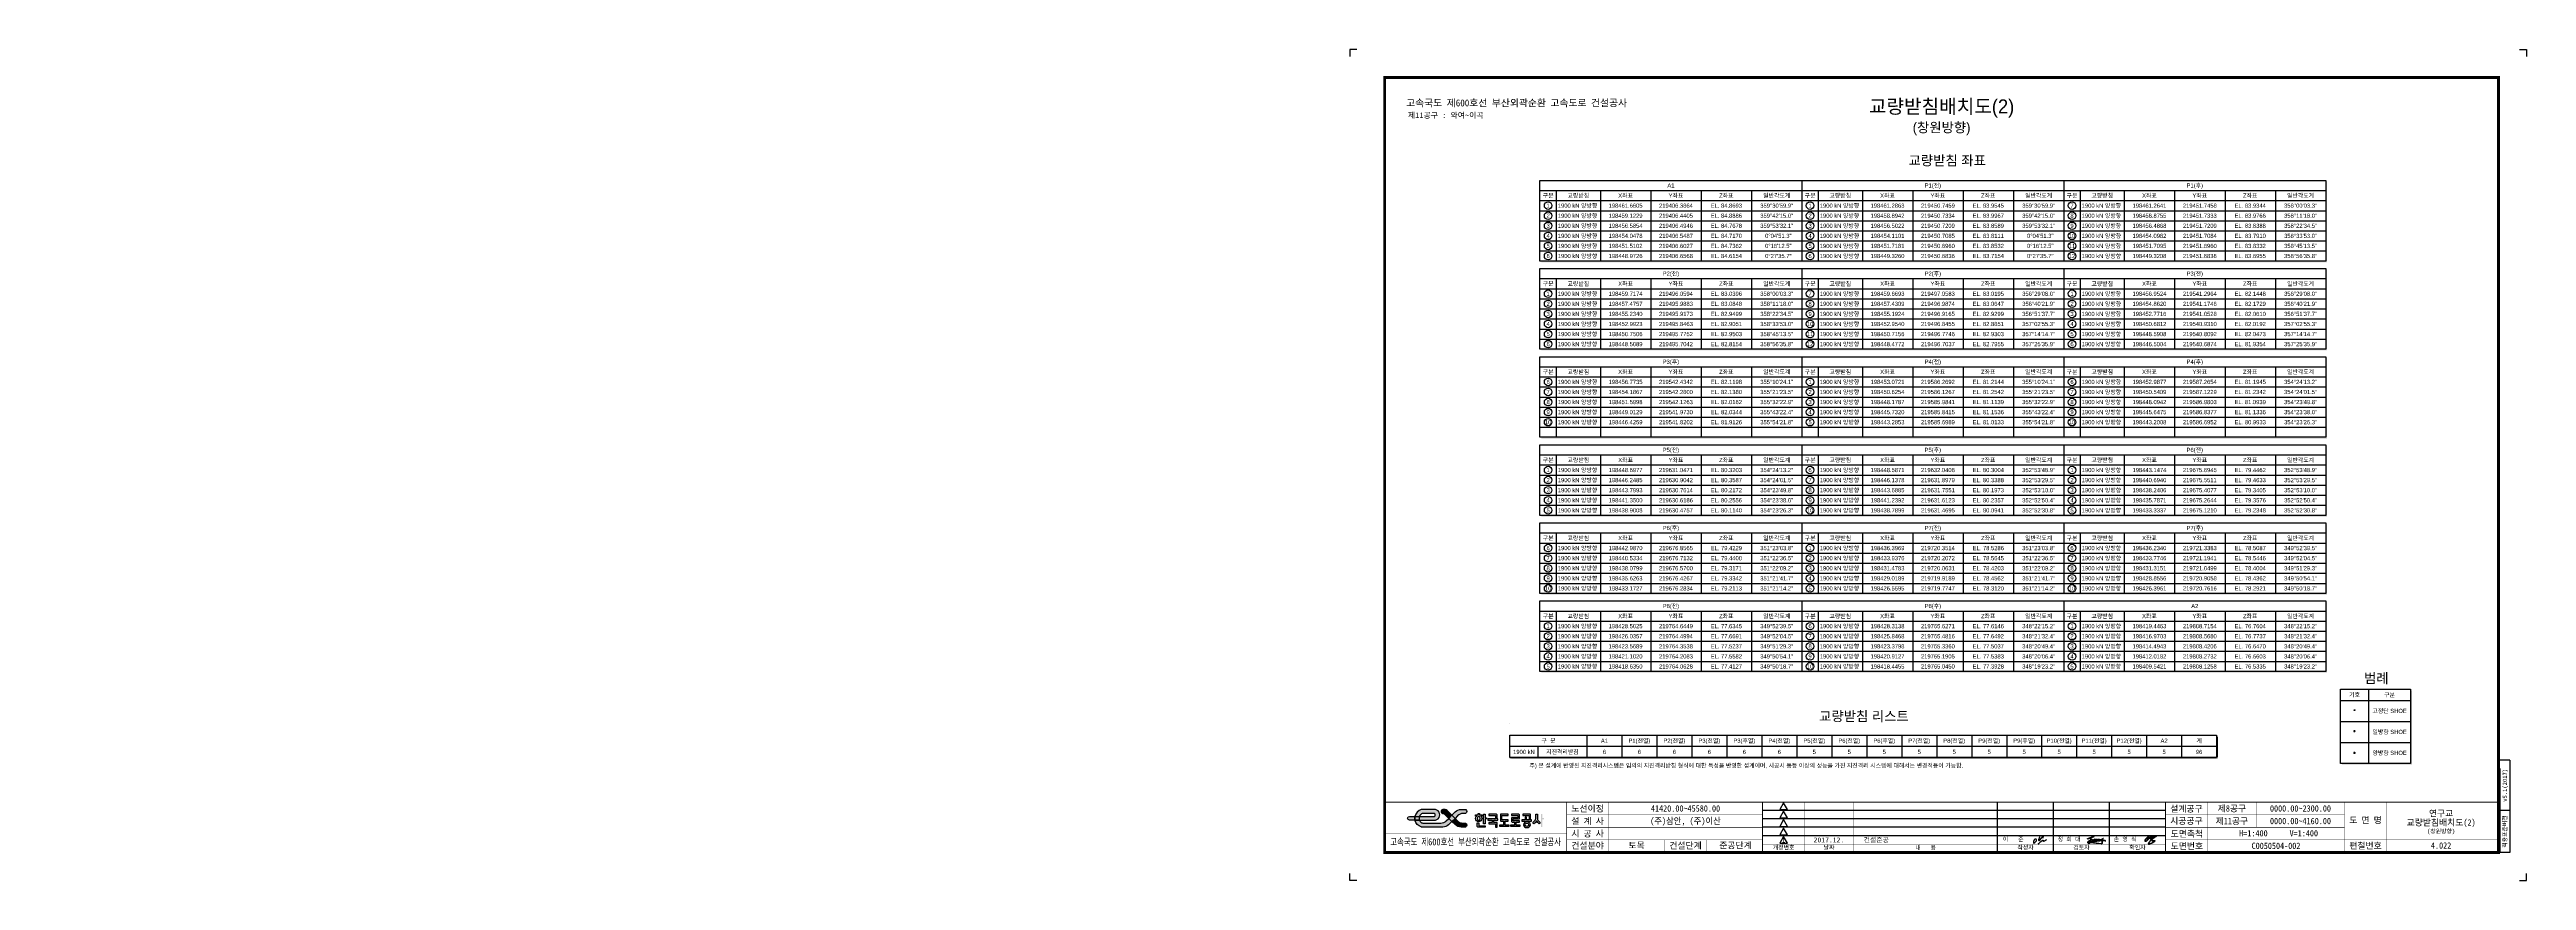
# Model space of a CAD drawing. Header units: feet. Extents: x 0 to 708085, y 0 to 237600.
import ezdxf
from ezdxf.enums import TextEntityAlignment as Align

# ---------------------------------------------------------------- set-up
doc = ezdxf.new("R2010")
doc.units = ezdxf.units.FT
doc.header["$LTSCALE"] = 2200
doc.header["$MEASUREMENT"] = 0
doc.layers.get('0').update_dxf_attribs({"linetype": 'CONTINUOUS'})
for name, color, linetype in [('CS-CONC-LEAN', 3, 'CONTINUOUS'), ('CS-TABL-LIN1', 4, 'CONTINUOUS'), ('CS-TABL-LIN2', 1, 'CONTINUOUS'), ('CS-TABL-TEX1', 6, 'CONTINUOUS'), ('CS-TABL-TEX2', 3, 'CONTINUOUS'), ('CX-BORD-LIN1', 4, 'CONTINUOUS'), ('CX-BORD-LIN2', 3, 'CONTINUOUS'), ('CX-BORD-TEX2', 7, 'CONTINUOUS'), ('CX-BORD-TEX3', 6, 'CONTINUOUS'), ('CX-MISC', 2, 'CONTINUOUS'), ('CZ-TEX1', 6, 'CONTINUOUS')]:
    doc.layers.add(name, color=color, linetype=linetype)
doc.styles.add('A_STANDARD', font='')
doc.styles.add('TB_TEXT', font='')
doc.styles.add('TB_WBTXT', font='')
doc.styles.add('TB_WMTXT', font='')
doc.styles.get('A_STANDARD').set_extended_font_data('Dotum')
doc.styles.get('TB_TEXT').set_extended_font_data('DotumChe')
doc.styles.get('TB_WBTXT').set_extended_font_data('Dotum')
doc.styles.get('TB_WMTXT').set_extended_font_data('DotumChe')

# ---------------------------------------------------------------- blocks, each defined once
blk = doc.blocks.new('CXGLOGO-EX흑백')
h = blk.add_hatch(color=256)
h.paths.add_polyline_path([(12.6, 2.9), (13.9, 2.9, 0.130785), (14.2, 3, 0.568608), (14.2, 5.2, 0.139223), (14, 5.3), (11.4, 5.3, 0.198912), (7.9, 3.8), (6, 1.9), (7.8, 0), (9.3, 1.6, -0.198912)])
h.paths.add_polyline_path([(6, -1.8), (4.1, 0), (2.6, -1.5, -0.198912), (-0.7, -2.8), (-11.4, -2.8, -0.149968), (-12.2, -2.6, -0.149163), (-13.4, -1.1), (-16.1, -1.1, 0.278403), (-12.3, -5.1, 0.065939), (-11.9, -5.2), (0.6, -5.2, 0.198912), (3.9, -3.8)])
h.paths.add_polyline_path([(-16.1, 1.2), (-19.4, 1.2, 0.888889), (-19.4, -1.1), (-16.1, -1.1, -0.111111)])
h.paths.add_polyline_path([(-11.4, 2.9), (-4.7, 2.9, -0.057559), (-4.6, 2.9, -0.792918), (-4.6, 1.2, -0.057559), (-4.7, 1.2), (-13.4, 1.2, 0.193915), (-13.4, -1.1), (-4.7, -1.1, 1.071754), (-4.7, 5.3), (-11.9, 5.3, 0.065939), (-12.3, 5.2, 0.278403), (-16.1, 1.2), (-13.4, 1.2, -0.149163), (-12.2, 2.6, -0.149968)])
h = blk.add_hatch(color=256)
h.paths.add_polyline_path([(6, 1.9), (4.1, 0), (6, -1.8), (7.8, 0)])
h.paths.add_polyline_path([(-13.4, 1.2), (-16.1, 1.2, 0.111111), (-16.1, -1.1), (-13.4, -1.1, -0.193915)])
h = blk.add_hatch(color=256)
h.paths.add_polyline_path([(3.5, 4.3, 0.198912), (1.3, 5.3), (0.5, 5.3, 0.833808), (0.4, 2.9, -0.177326), (2.2, 2), (4.1, 0), (6, 1.9)])
h.paths.add_polyline_path([(9.7, -1.9), (7.8, 0), (6, -1.8), (7.9, -3.7, 0.198912), (11.4, -5.2), (13.9, -5.2, 0.129219), (14.2, -5.1, 0.604319), (14.1, -2.9, 0.11379), (13.9, -2.8), (12, -2.8, -0.198912)])
h = blk.add_hatch(color=256)
edge = h.paths.add_edge_path()
edge.add_line((55.9, 2.5), (56.9, 2.5))
edge.add_line((56.9, 2.5), (56.9, 0.1))
edge.add_arc((58.5, 0.1), 1.68, 180, 195.4084)
edge.add_arc((58.5, 0.1), 1.62, 195.4084, 211.407)
edge.add_arc((62.7, 2.7), 6.6, 211.407, 220.8846)
edge.add_arc((62.7, 2.6), 6.51, 220.8846, 230.4986)
edge.add_line((58.5, -2.4), (57.9, -3.2))
edge.add_arc((62.6, 2.5), 7.39, 221.3708, 230.5683, ccw=False)
edge.add_arc((62.9, 2.7), 7.69, 212.5284, 221.3728, ccw=False)
edge.add_arc((49.9, 2.7), 7.69, 318.6272, 327.4716, ccw=False)
edge.add_arc((50.1, 2.5), 7.39, 309.4317, 318.6292, ccw=False)
edge.add_line((54.8, -3.2), (54.2, -2.4))
edge.add_arc((50.2, 2.5), 6.42, 309.4355, 319.1813)
edge.add_arc((50, 2.7), 6.69, 319.1787, 328.5297)
edge.add_arc((54.3, 0.1), 1.61, 328.5765, 344.6082)
edge.add_arc((54.2, 0.1), 1.67, 344.5729, 360.0187)
edge.add_line((55.9, 0.1), (55.9, 2.5))
edge = h.paths.add_edge_path()
edge.add_arc((22.1, -0.1), 1.77, 0.3447, 51.8065, ccw=False)
edge.add_arc((22, 0), 1.86, 268.639, 358.4888, ccw=False)
edge.add_arc((21.9, 0), 1.86, 181.4953, 271.3769, ccw=False)
edge.add_arc((21.8, -0.1), 1.77, 128.1945, 179.6543, ccw=False)
edge.add_line((20.7, 1.3), (20, 1.3))
edge.add_line((20, 1.3), (20, 2.1))
edge.add_line((20, 2.1), (21.5, 2.1))
edge.add_line((21.5, 2.1), (21.5, 2.8))
edge.add_line((21.5, 2.8), (22.4, 2.8))
edge.add_line((22.4, 2.8), (22.4, 2.1))
edge.add_line((22.4, 2.1), (23.8, 2.1))
edge.add_line((23.8, 2.1), (23.8, 1.3))
edge.add_line((23.8, 1.3), (23.2, 1.3))
h.paths.add_polyline_path([(60.7, 0.2), (60.7, -0.6), (59.9, -0.6), (59.9, -5.2), (59, -5.2), (59, 2.5), (59.9, 2.5), (59.9, 0.2)])
edge = h.paths.add_edge_path()
edge.add_line((48.1, 2.5), (48.1, 1.7))
edge.add_line((48.1, 1.7), (51.9, 1.7))
edge.add_line((51.9, 1.7), (51.9, -0.9))
edge.add_line((51.9, -0.9), (50.4, -0.9))
edge.add_line((50.4, -0.9), (50.4, 0.7))
edge.add_line((50.4, 0.7), (49.5, 0.7))
edge.add_line((49.5, 0.7), (49.5, -0.9))
edge.add_line((49.5, -0.9), (47.6, -0.9))
edge.add_line((47.6, -0.9), (47.6, -1.6))
edge.add_line((47.6, -1.6), (53.3, -1.6))
edge.add_line((53.3, -1.6), (53.3, -0.9))
edge.add_line((53.3, -0.9), (52.8, -0.9))
edge.add_line((52.8, -0.9), (52.8, 2))
edge.add_arc((52.3, 2), 0.549, 360, 400.6008)
edge.add_arc((52.3, 2), 0.455, 40.6008, 89.6611)
edge.add_line((52.3, 2.5), (48.1, 2.5))
edge = h.paths.add_edge_path()
edge.add_line((41.4, 2.5), (41.4, 1.7))
edge.add_line((41.4, 1.7), (45.2, 1.7))
edge.add_line((45.2, 1.7), (45.2, 0.4))
edge.add_line((45.2, 0.4), (41.4, 0.4))
edge.add_line((41.4, 0.4), (41.4, -1.6))
edge.add_arc((42, -1.6), 0.549, 180, 220.6008)
edge.add_arc((41.9, -1.7), 0.455, 220.6008, 269.6611)
edge.add_line((41.9, -2.2), (43.3, -2.2))
edge.add_line((43.3, -2.2), (43.3, -4))
edge.add_line((43.3, -4), (40.9, -4))
edge.add_line((40.9, -4), (40.9, -4.7))
edge.add_line((40.9, -4.7), (46.6, -4.7))
edge.add_line((46.6, -4.7), (46.6, -4))
edge.add_line((46.6, -4), (44.3, -4))
edge.add_line((44.3, -4), (44.3, -2.2))
edge.add_line((44.3, -2.2), (46.2, -2.2))
edge.add_line((46.2, -2.2), (46.2, -1.4))
edge.add_line((46.2, -1.4), (42.4, -1.4))
edge.add_line((42.4, -1.4), (42.4, -0.3))
edge.add_line((42.4, -0.3), (46.2, -0.3))
edge.add_line((46.2, -0.3), (46.2, 2))
edge.add_arc((45.6, 2), 0.549, 360, 400.6008)
edge.add_arc((45.7, 2), 0.455, 40.6008, 89.6611)
edge.add_line((45.7, 2.5), (41.4, 2.5))
edge = h.paths.add_edge_path()
edge.add_line((39.5, 2.5), (34.8, 2.5))
edge.add_line((34.8, 2.5), (34.8, -1.1))
edge.add_arc((35.3, -1.1), 0.549, 180, 220.6008)
edge.add_arc((35.2, -1.2), 0.455, 220.6008, 269.6611)
edge.add_line((35.2, -1.6), (36.7, -1.6))
edge.add_line((36.7, -1.6), (36.7, -4))
edge.add_line((36.7, -4), (34.3, -4))
edge.add_line((34.3, -4), (34.3, -4.7))
edge.add_line((34.3, -4.7), (40, -4.7))
edge.add_line((40, -4.7), (40, -4))
edge.add_line((40, -4), (37.6, -4))
edge.add_line((37.6, -4), (37.6, -1.6))
edge.add_line((37.6, -1.6), (39.5, -1.6))
edge.add_line((39.5, -1.6), (39.5, -0.9))
edge.add_line((39.5, -0.9), (35.7, -0.9))
edge.add_line((35.7, -0.9), (35.7, 1.7))
edge.add_line((35.7, 1.7), (39.5, 1.7))
edge.add_line((39.5, 1.7), (39.5, 2.5))
edge = h.paths.add_edge_path()
edge.add_line((31.9, -5.2), (32.9, -5.2))
edge.add_line((32.9, -5.2), (32.9, -2.4))
edge.add_line((32.9, -2.4), (31, -2.4))
edge.add_line((31, -2.4), (31, -1.1))
edge.add_line((31, -1.1), (33.3, -1.1))
edge.add_line((33.3, -1.1), (33.3, -0.3))
edge.add_line((33.3, -0.3), (32.9, -0.3))
edge.add_line((32.9, -0.3), (32.9, 2))
edge.add_arc((32.3, 2), 0.549, 360, 400.6008)
edge.add_arc((32.4, 2), 0.455, 40.6008, 89.6611)
edge.add_line((32.4, 2.5), (27.9, 2.5))
edge.add_line((27.9, 2.5), (27.9, 1.7))
edge.add_line((27.9, 1.7), (31.9, 1.7))
edge.add_line((31.9, 1.7), (31.9, -0.3))
edge.add_line((31.9, -0.3), (27.4, -0.3))
edge.add_line((27.4, -0.3), (27.4, -1.1))
edge.add_line((27.4, -1.1), (30, -1.1))
edge.add_line((30, -1.1), (30, -2.4))
edge.add_line((30, -2.4), (27.9, -2.4))
edge.add_line((27.9, -2.4), (27.9, -3.2))
edge.add_line((27.9, -3.2), (31.9, -3.2))
edge.add_line((31.9, -3.2), (31.9, -5.2))
edge = h.paths.add_edge_path()
edge.add_line((25.7, -5.2), (21.5, -5.2))
edge.add_arc((21.5, -4.8), 0.449, 220.2619, 270, ccw=False)
edge.add_arc((21.6, -4.7), 0.558, 180.3389, 220.2619, ccw=False)
edge.add_arc((195.6, -3.7), 174.6, 179.6611, 180.3389, ccw=False)
edge.add_line((21, -2.7), (21.9, -2.7))
edge.add_line((21.9, -2.7), (21.9, -4.5))
edge.add_line((21.9, -4.5), (25.7, -4.5))
edge.add_line((25.7, -4.5), (25.7, -5.2))
edge = h.paths.add_edge_path(flags=16)
edge.add_ellipse((50.6, -3.8), major_axis=(-1.11, 0), ratio=0.86651, start_angle=0, end_angle=360)
edge = h.paths.add_edge_path()
edge.add_ellipse((50.6, -3.8), major_axis=(2.06, 0), ratio=0.842916, start_angle=0, end_angle=360, ccw=False)
h.paths.add_polyline_path([(26.5, 0.4), (26.5, -0.3), (25.7, -0.3), (25.7, -3.2), (24.7, -3.2), (24.7, 2.5), (25.7, 2.5), (25.7, 0.4)])
edge = h.paths.add_edge_path(flags=16)
edge.add_ellipse((21.9, -0.1), major_axis=(0, 1.22), ratio=0.776497, start_angle=0, end_angle=360, ccw=False)
for points in [[(-19.4, -1.1, -0.888889), (-19.4, 1.2), (-16.1, 1.2, 0.111111), (-16.1, -1.1)], [(-16.1, 1.2), (-13.4, 1.2, 0.193915), (-13.4, -1.1), (-16.1, -1.1, -0.111111)], [(6, -1.8), (3.9, -3.8, -0.198912), (0.6, -5.2), (-11.9, -5.2, -0.065939), (-12.3, -5.1, -0.278403), (-16.1, -1.1), (-13.4, -1.1, 0.149163), (-12.2, -2.6, 0.149968), (-11.4, -2.8), (-0.7, -2.8, 0.198912), (2.6, -1.5), (4.1, 0)], [(14.2, 3, -0.130785), (13.9, 2.9), (12.6, 2.9, 0.198912), (9.3, 1.6), (7.8, 0), (6, 1.9), (7.9, 3.8, -0.198912), (11.4, 5.3), (14, 5.3, -0.139223), (14.2, 5.2, -0.568608)], [(7.8, 0), (9.7, -1.9, 0.198912), (12, -2.8), (13.9, -2.8, -0.11379), (14.1, -2.9, -0.604319), (14.2, -5.1, -0.129219), (13.9, -5.2), (11.4, -5.2, -0.198912), (7.9, -3.7), (6, -1.8)]]:
    blk.add_lwpolyline(points, format="xyb", close=True)
for points in [[(-11.4, 2.9, 0.149968), (-12.2, 2.6, 0.149163), (-13.4, 1.2, 0.193915), (-13.4, -1.1), (-4.7, -1.1, 1.071754), (-4.7, 5.3), (-11.9, 5.3, 0.065939), (-12.3, 5.2, 0.278403), (-16.1, 1.2), (-13.4, 1.2), (-4.7, 1.2, 0.057559), (-4.6, 1.2, 0.792918), (-4.6, 2.9, 0.057559), (-4.7, 2.9), (-11.4, 2.9)], [(0.4, 2.9, -0.177326), (2.2, 2), (4.1, 0), (6, 1.9), (3.5, 4.3, 0.198912), (1.3, 5.3), (0.5, 5.3, 0.87142), (0.5, 2.9)], [(23.2, 1.3, -0.228396), (23.8, -0.1, -0.413446), (21.9, -1.9, -0.413609), (20, -0.1, -0.228387), (20.7, 1.3), (20, 1.3), (20, 2.1), (21.5, 2.1), (21.5, 2.8), (22.4, 2.8), (22.4, 2.1), (23.8, 2.1), (23.8, 1.3), (23.2, 1.3)], [(31.9, -5.2), (32.9, -5.2), (32.9, -2.4), (31, -2.4), (31, -1.1), (33.3, -1.1), (33.3, -0.3), (32.9, -0.3), (32.9, 2, 0.179031), (32.7, 2.3, 0.217397), (32.4, 2.5), (27.9, 2.5), (27.9, 1.7), (31.9, 1.7), (31.9, -0.3), (27.4, -0.3), (27.4, -1.1), (30, -1.1), (30, -2.4), (27.9, -2.4), (27.9, -3.2), (31.9, -3.2), (31.9, -5.2)], [(39.5, 2.5), (34.8, 2.5), (34.8, -1.1, 0.179031), (34.9, -1.5, 0.217397), (35.2, -1.6), (36.7, -1.6), (36.7, -4), (34.3, -4), (34.3, -4.7), (40, -4.7), (40, -4), (37.6, -4), (37.6, -1.6), (39.5, -1.6), (39.5, -0.9), (35.7, -0.9), (35.7, 1.7), (39.5, 1.7), (39.5, 2.5)], [(41.4, 2.5), (41.4, 1.7), (45.2, 1.7), (45.2, 0.4), (41.4, 0.4), (41.4, -1.6, 0.179031), (41.6, -2, 0.217397), (41.9, -2.2), (43.3, -2.2), (43.3, -4), (40.9, -4), (40.9, -4.7), (46.6, -4.7), (46.6, -4), (44.3, -4), (44.3, -2.2), (46.2, -2.2), (46.2, -1.4), (42.4, -1.4), (42.4, -0.3), (46.2, -0.3), (46.2, 2, 0.179031), (46, 2.3, 0.217397), (45.7, 2.5), (41.4, 2.5)], [(48.1, 2.5), (48.1, 1.7), (51.9, 1.7), (51.9, -0.9), (50.4, -0.9), (50.4, 0.7), (49.5, 0.7), (49.5, -0.9), (47.6, -0.9), (47.6, -1.6), (53.3, -1.6), (53.3, -0.9), (52.8, -0.9), (52.8, 2, 0.179031), (52.7, 2.3, 0.217397), (52.3, 2.5), (48.1, 2.5)], [(55.9, 2.5), (56.9, 2.5), (56.9, 0.1, 0.067333), (56.9, -0.4, 0.069921), (57.1, -0.8, 0.041378), (57.7, -1.6, 0.041974), (58.5, -2.4), (57.9, -3.2, -0.040153), (57.1, -2.4, -0.03861), (56.4, -1.5, -0.03861), (55.7, -2.4, -0.040153), (54.8, -3.2), (54.2, -2.4, 0.042549), (55, -1.6, 0.040824), (55.7, -0.8, 0.070066), (55.8, -0.4, 0.067497), (55.9, 0.1), (55.9, 2.5)], [(25.7, -5.2), (21.5, -5.2, -0.220496), (21.1, -5.1, -0.175981), (21, -4.7, -0.002958), (21, -2.7), (21.9, -2.7), (21.9, -4.5), (25.7, -4.5), (25.7, -5.2)]]:
    blk.add_lwpolyline(points, format="xyb")
blk.add_lwpolyline([(6, 1.9), (7.8, 0), (6, -1.8), (4.1, 0), (6, 1.9)])
blk.add_lwpolyline([(26.5, 0.4), (26.5, -0.3), (25.7, -0.3), (25.7, -3.2), (24.7, -3.2), (24.7, 2.5), (25.7, 2.5), (25.7, 0.4)], close=True)
at = {"extrusion": (0, 0, -1)}
blk.add_ellipse((21.9, -0.1), major_axis=(0, 1.22), ratio=0.776497, start_param=3.141593, end_param=9.424778, dxfattribs=at)
blk.add_ellipse((50.6, -3.8), major_axis=(2.06, 0), ratio=0.842916, dxfattribs=at)
blk.add_ellipse((50.6, -3.8), major_axis=(-1.11, 0), ratio=0.86651)
blk = doc.blocks.new('CXBLKA1-KHCA-1')
at = {"layer": 'CX-BORD-LIN1', "const_width": 2}
blk.add_lwpolyline([(796, 0), (0, 0), (0, 554), (796, 554)], close=True, dxfattribs=at)
at = {"layer": 'CX-BORD-LIN1'}
for points, const_width in [([(796, 36), (0, 36)], 0.6), ([(130, 0), (130, 36)], 0.6), ([(160, 0), (160, 36)], 0.3), ([(270, 0), (270, 36)], 0.6), ([(300, 0), (300, 36)], 0.3), ([(335, 0), (335, 36)], 0.3), ([(558, 0), (558, 36)], 0.6), ([(686, 0), (686, 36)], 0.3), ([(558, 6), (270, 6)], 0.2)]:
    blk.add_lwpolyline(points, dxfattribs=dict(at, const_width=const_width))
for points in [[(285.1, 35.5), (282.3, 30.7), (287.8, 30.7)], [(285.1, 29.5), (282.3, 24.7), (287.8, 24.7)], [(285.1, 23.5), (282.3, 18.7), (287.8, 18.7)], [(285.1, 17.5), (282.3, 12.7), (287.8, 12.7)], [(285.1, 11.5), (282.3, 6.7), (287.8, 6.7)]]:
    blk.add_lwpolyline(points, close=True, dxfattribs=at)
for points in [[(438, 0), (438, 36)], [(478, 0), (478, 36)], [(518, 0), (518, 36)]]:
    blk.add_lwpolyline(points, dxfattribs=at)
at = {"layer": 'CX-BORD-LIN2'}
for p, q in [((804, 66), (796, 66)), ((797, 60), (797, 0)), ((804, 66), (804, 0)), ((558, 30), (270, 30)), ((804, 30), (796, 30)), ((804, 0), (797, 0))]:
    blk.add_line(p, q, dxfattribs=at)
at = {"layer": 'CX-BORD-LIN2', "const_width": 0.3}
for points in [[(588, 0), (588, 36)], [(623, 18), (623, 36)], [(716, 0), (716, 36)], [(270, 27), (130, 27)], [(270, 18), (130, 18)], [(686, 27), (558, 27)], [(686, 18), (558, 18)], [(130, 13.5), (0, 13.5)], [(270, 9), (130, 9)], [(200, 0), (200, 9)], [(230, 0), (230, 9)], [(796, 9), (558, 9)]]:
    blk.add_lwpolyline(points, dxfattribs=at)
at = {"layer": 'CX-BORD-LIN2'}
for points in [[(558, 24), (270, 24)], [(558, 18), (270, 18)], [(558, 12), (270, 12)]]:
    blk.add_lwpolyline(points, dxfattribs=at)
at = {"layer": 'CX-MISC'}
blk.add_line((811, 574), (816, 574), dxfattribs=at)
for points in [[(-20, 574), (-25, 574), (-25, 569)], [(811, 574), (816, 574), (816, 569)], [(-20, -20), (-25, -20), (-25, -15)], [(811, -20), (816, -20), (816, -15)]]:
    blk.add_lwpolyline(points, dxfattribs=at)
at = {"layer": 'CX-MISC', "xscale": 1.2, "yscale": 1.2}
blk.add_blockref('CXGLOGO-EX흑백', (40.9, 24.4), dxfattribs=at)
at = {"layer": 'CX-BORD-LIN1', "style": 'TB_TEXT'}
for tag, height, p in [('TR_RNUM5', 3, (285.1, 32.6)), ('TR_RNUM4', 3, (285.1, 26.6)), ('TR_RNUM3', 3, (285.1, 20.6)), ('TR_RDAT5', 3.5, (317.5, 33)), ('TR_RDAT4', 3.5, (317.5, 27)), ('TR_RDAT3', 3.5, (317.5, 21)), ('TR_DGN5', 3.5, (451.1, 33)), ('TR_DGN4', 3.5, (451.1, 27)), ('TR_DGN3', 3.5, (451.1, 21)), ('TR_CHK5', 3.5, (491.1, 33)), ('TR_CHK4', 3.5, (491.1, 27)), ('TR_CHK3', 3.5, (491.1, 21)), ('TR_APP5', 3.5, (531.1, 33)), ('TR_APP4', 3.5, (531.1, 27)), ('TR_APP3', 3.5, (531.1, 21)), ('TR_RNUM2', 3, (285.1, 14.6)), ('TR_RNUM1', 3, (285.1, 8.6)), ('TR_RDAT2', 3.5, (317.5, 15)), ('TR_RDAT1', 3.5, (317.5, 9)), ('TR_DGN2', 3.5, (451.1, 15)), ('TR_DGN1', 3.5, (451.1, 9)), ('TR_CHK2', 3.5, (491.1, 15)), ('TR_CHK1', 3.5, (491.1, 9)), ('TR_APP2', 3.5, (531.1, 15)), ('TR_APP1', 3.5, (531.1, 9))]:
    blk.add_attdef(tag, text='', height=height, dxfattribs=at).set_placement(p, align=Align.MIDDLE_CENTER)
for tag, p in [('TR_RCON5', (342.3, 33)), ('TR_RCON4', (342.3, 27)), ('TR_RCON3', (342.3, 21)), ('TR_RCON2', (342.3, 15)), ('TR_RCON1', (342.3, 9))]:
    blk.add_attdef(tag, text='', height=3.5, dxfattribs=at).set_placement(p, align=Align.MIDDLE_LEFT)
at = {"layer": 'CX-BORD-LIN2', "style": 'TB_TEXT'}
blk.add_text('적용표준버전', height=3, rotation=90, dxfattribs=at).set_placement((800.5, 15), align=Align.MIDDLE_CENTER)
blk.add_attdef('TD_VERSION', text='', height=3, rotation=90, dxfattribs=at).set_placement((800.5, 48), align=Align.MIDDLE_CENTER)
at = {"layer": 'CX-BORD-TEX2', "style": 'TB_WMTXT'}
for tag, height, p in [('TB_CNAME', 5, (15.3, 531.8)), ('TB_CSCOP', 4, (16.6, 523.8))]:
    blk.add_attdef(tag, text='', height=height, dxfattribs=at).set_placement(p, align=Align.BOTTOM_LEFT)
at = {"layer": 'CX-BORD-TEX2', "style": 'TB_WBTXT'}
for tag, height, p in [('TB_MTITIL', 10, (398, 533.3)), ('TB_STITL', 7, (398, 518.3))]:
    blk.add_attdef(tag, text='', height=height, dxfattribs=at).set_placement(p, align=Align.MIDDLE_CENTER)
at = {"layer": 'CX-BORD-TEX3', "style": 'TB_TEXT'}
for s, height, p in [('설 계 사', 4.5, (145, 22.6)), ('노선이정', 4.5, (145, 31.5)), ('설계공구', 4.5, (573, 31.4)), ('시공공구', 4.5, (573, 22.7)), ('도 면 명', 4.5, (701, 23.2)), ('시 공 사', 4.5, (145, 13.6)), ('건설분야', 4.5, (145, 5.1)), ('건설단계', 4.5, (215, 5.1)), ('개정번호', 3, (285.1, 3.7)), ('날짜', 3, (317.5, 3.7)), ('내   용', 3, (386.6, 3.6)), ('작성자', 3, (458, 3.7)), ('검토자', 3, (498, 3.7)), ('확인자', 3, (538, 3.7)), ('도면축척', 4.5, (573.3, 13.5)), ('도면번호', 4.5, (573.3, 4.8)), ('편철번호', 4.5, (701, 5))]:
    blk.add_text(s, height=height, dxfattribs=at).set_placement(p, align=Align.MIDDLE)
for tag, height, p in [('TD_LNDST', 4.5, (215, 31.5)), ('TD_DSECT', 4.5, (605.5, 31.5)), ('TD_CSECT', 4.5, (605.5, 22.5)), ('TD_DDIST', 4.5, (654.5, 31.5)), ('TD_CDIST', 4.5, (654.5, 22.5)), ('TD_DNAME_MAIN', 4.5, (755, 21.5)), ('TD_DNAME_TOP', 4.5, (755, 28)), ('TD_FIELD', 4.5, (180, 5.1)), ('TD_CCOMP', 4.5, (215, 13.6)), ('TD_CSTEP', 4.5, (250.7, 5.1)), ('TD_HSCAL', 4.5, (620.9, 13.7)), ('TD_DWGCODE', 4.5, (637, 4.8)), ('TD_VSCAL', 4.5, (656.9, 13.7)), ('TD_DNAME_BOT', 3, (755, 15.2)), ('TD_DWGNO', 4.5, (755, 5))]:
    blk.add_attdef(tag, text='', height=height, dxfattribs=at).set_placement(p, align=Align.MIDDLE_CENTER)
for tag, height, width, p in [('TD_DCOMP', 4.5, 0.95, (215, 22.6)), ('TD_CNAME', 5, 0.78, (65, 7.6))]:
    blk.add_attdef(tag, text='', height=height, dxfattribs=dict(at, width=width)).set_placement(p, align=Align.MIDDLE_CENTER)

msp = doc.modelspace()

# ---------------------------------------------------------------- linework, layer by layer
at = {"layer": 'CS-CONC-LEAN'}
for p, q in [((658959, 42392), (658959, 42992)), ((658659, 36492), (659259, 36492)), ((658959, 36192), (658959, 36792))]:
    msp.add_line(p, q, dxfattribs=at)
for centre in [(658959, 48692), (658959, 42692), (658959, 36492)]:
    msp.add_circle(centre, 120, dxfattribs=at)
at = {"layer": 'CS-TABL-LIN1'}
for points in [[(426070, 200161), (650710, 200161), (650710, 177121), (426070, 177121)], [(426070, 174961), (650710, 174961), (650710, 151921), (426070, 151921)], [(426070, 149761), (650710, 149761), (650710, 126721), (426070, 126721)], [(426070, 124561), (650710, 124561), (650710, 104401), (426070, 104401)], [(426070, 102241), (650710, 102241), (650710, 82081), (426070, 82081)], [(426070, 79921), (650710, 79921), (650710, 59761), (426070, 59761)], [(654959, 54692), (674959, 54692), (674959, 33492), (654959, 33492)], [(417494, 41567), (619494, 41567), (619494, 35167), (417494, 35167)]]:
    msp.add_lwpolyline(points, close=True, dxfattribs=at)
at = {"layer": 'CS-TABL-LIN1', "const_width": 120}
msp.add_lwpolyline([(659019, 48692, 1), (658899, 48692, 1)], format="xyb", close=True, dxfattribs=at)
at = {"layer": 'CS-TABL-LIN1'}
for points in [[(650710, 199801), (651070, 199801), (650710, 177121), (651070, 177121)], [(426430, 177121), (651070, 177121), (426430, 176761), (651070, 176761)], [(650710, 174601), (651070, 174601), (650710, 151921), (651070, 151921)], [(426430, 151921), (651070, 151921), (426430, 151561), (651070, 151561)], [(650710, 149401), (651070, 149401), (650710, 126721), (651070, 126721)], [(426430, 126721), (651070, 126721), (426430, 126361), (651070, 126361)], [(650710, 124201), (651070, 124201), (650710, 104401), (651070, 104401)], [(426430, 104401), (651070, 104401), (426430, 104041), (651070, 104041)], [(650710, 101881), (651070, 101881), (650710, 82081), (651070, 82081)], [(426430, 82081), (651070, 82081), (426430, 81721), (651070, 81721)], [(650710, 79561), (651070, 79561), (650710, 59761), (651070, 59761)], [(426430, 59761), (651070, 59761), (426430, 59401), (651070, 59401)], [(674959, 54292), (675359, 54292), (674959, 33492), (675359, 33492)], [(658959, 42992), (658929, 42902), (658959, 42992), (658989, 42902)], [(619494, 41167), (619894, 41167), (619494, 35167), (619894, 35167)], [(658659, 36492), (658749, 36462), (658659, 36492), (658749, 36522)], [(658959, 42392), (658929, 42482), (658959, 42392), (658989, 42482)], [(658959, 36792), (658929, 36702), (658959, 36792), (658989, 36702)], [(658959, 36192), (658929, 36282), (658959, 36192), (658989, 36282)], [(659259, 36492), (659169, 36462), (659259, 36492), (659169, 36522)], [(417894, 35167), (619894, 35167), (417894, 34767), (619894, 34767)], [(655359, 33492), (675359, 33492), (655359, 33092), (675359, 33092)]]:
    msp.add_solid(points, dxfattribs=at)
at = {"layer": 'CS-TABL-LIN2'}
for p, q in [((430750, 200161), (430750, 200161)), ((443350, 200161), (443350, 200161)), ((457750, 200161), (457750, 200161)), ((472150, 200161), (472150, 200161)), ((486550, 200161), (486550, 200161)), ((500950, 200161), (500950, 177121)), ((505630, 200161), (505630, 200161)), ((518230, 200161), (518230, 200161)), ((532630, 200161), (532630, 200161)), ((547030, 200161), (547030, 200161)), ((561430, 200161), (561430, 200161)), ((575830, 200161), (575830, 177121)), ((580510, 200161), (580510, 200161)), ((593110, 200161), (593110, 200161)), ((607510, 200161), (607510, 200161)), ((621910, 200161), (621910, 200161)), ((636310, 200161), (636310, 200161)), ((426070, 197281), (650710, 197281)), ((426070, 194401), (650710, 194401)), ((426070, 191521), (650710, 191521)), ((430750, 197281), (430750, 178081)), ((430750, 197281), (430750, 177121)), ((443350, 197281), (443350, 177121)), ((457750, 197281), (457750, 177121)), ((472150, 197281), (472150, 177121)), ((486550, 197281), (486550, 177121)), ((505630, 197281), (505630, 177121)), ((518230, 197281), (518230, 177121)), ((532630, 197281), (532630, 177121)), ((547030, 197281), (547030, 177121)), ((561430, 197281), (561430, 177121)), ((580510, 197281), (580510, 177121)), ((593110, 197281), (593110, 177121)), ((607510, 197281), (607510, 177121)), ((621910, 197281), (621910, 177121)), ((636310, 197281), (636310, 177121)), ((426070, 188641), (650710, 188641)), ((426070, 185761), (650710, 185761)), ((426070, 182881), (650710, 182881)), ((426070, 180001), (650710, 180001)), ((426070, 172081), (650710, 172081)), ((430750, 174961), (430750, 174961)), ((430750, 172081), (430750, 151921)), ((443350, 174961), (443350, 174961)), ((443350, 172081), (443350, 151921)), ((457750, 174961), (457750, 174961)), ((457750, 172081), (457750, 151921)), ((472150, 174961), (472150, 174961)), ((472150, 172081), (472150, 151921)), ((486550, 174961), (486550, 174961)), ((486550, 172081), (486550, 151921)), ((500950, 174961), (500950, 151921)), ((505630, 174961), (505630, 174961)), ((505630, 172081), (505630, 151921)), ((518230, 174961), (518230, 174961)), ((518230, 172081), (518230, 151921)), ((532630, 174961), (532630, 174961)), ((532630, 172081), (532630, 151921)), ((547030, 174961), (547030, 174961)), ((547030, 172081), (547030, 151921)), ((561430, 174961), (561430, 174961)), ((561430, 172081), (561430, 151921)), ((575830, 174961), (575830, 151921)), ((580510, 174961), (580510, 174961)), ((580510, 172081), (580510, 151921)), ((593110, 174961), (593110, 174961)), ((593110, 172081), (593110, 151921)), ((607510, 174961), (607510, 174961)), ((607510, 172081), (607510, 151921)), ((621910, 174961), (621910, 174961)), ((621910, 172081), (621910, 151921)), ((636310, 174961), (636310, 174961)), ((636310, 172081), (636310, 151921)), ((426070, 169201), (650710, 169201)), ((426070, 166321), (650710, 166321)), ((426070, 163441), (650710, 163441)), ((426070, 160561), (650710, 160561)), ((426070, 157681), (650710, 157681)), ((426070, 154801), (650710, 154801)), ((430750, 149761), (430750, 149761)), ((443350, 149761), (443350, 149761)), ((457750, 149761), (457750, 149761)), ((472150, 149761), (472150, 149761)), ((486550, 149761), (486550, 149761)), ((500950, 149761), (500950, 126721)), ((505630, 149761), (505630, 149761)), ((518230, 149761), (518230, 149761)), ((532630, 149761), (532630, 149761)), ((547030, 149761), (547030, 149761)), ((561430, 149761), (561430, 149761)), ((575830, 149761), (575830, 126721)), ((580510, 149761), (580510, 149761)), ((593110, 149761), (593110, 149761)), ((607510, 149761), (607510, 149761)), ((621910, 149761), (621910, 149761)), ((636310, 149761), (636310, 149761)), ((426070, 146881), (650710, 146881)), ((426070, 144001), (650710, 144001)), ((430750, 146881), (430750, 126721)), ((443350, 146881), (443350, 126721)), ((457750, 146881), (457750, 126721)), ((472150, 146881), (472150, 126721)), ((486550, 146881), (486550, 126721)), ((505630, 146881), (505630, 126721)), ((518230, 146881), (518230, 126721)), ((532630, 146881), (532630, 126721)), ((547030, 146881), (547030, 126721)), ((561430, 146881), (561430, 126721)), ((580510, 146881), (580510, 126721)), ((593110, 146881), (593110, 126721)), ((607510, 146881), (607510, 126721)), ((621910, 146881), (621910, 126721)), ((636310, 146881), (636310, 126721)), ((426070, 141121), (650710, 141121)), ((426070, 138241), (650710, 138241)), ((426070, 135361), (650710, 135361)), ((426070, 132481), (650710, 132481)), ((426070, 129601), (650710, 129601)), ((426070, 121681), (650710, 121681)), ((430750, 124561), (430750, 124561)), ((430750, 121681), (430750, 104401)), ((443350, 124561), (443350, 124561)), ((443350, 121681), (443350, 104401)), ((457750, 124561), (457750, 124561)), ((457750, 121681), (457750, 104401)), ((472150, 124561), (472150, 124561)), ((472150, 121681), (472150, 104401)), ((486550, 124561), (486550, 124561)), ((486550, 121681), (486550, 104401)), ((500950, 124561), (500950, 104401)), ((505630, 124561), (505630, 124561)), ((505630, 121681), (505630, 104401)), ((518230, 124561), (518230, 124561)), ((518230, 121681), (518230, 104401)), ((532630, 124561), (532630, 124561)), ((532630, 121681), (532630, 104401)), ((547030, 124561), (547030, 124561)), ((547030, 121681), (547030, 104401)), ((561430, 124561), (561430, 124561)), ((561430, 121681), (561430, 104401)), ((575830, 124561), (575830, 104401)), ((580510, 124561), (580510, 124561)), ((580510, 121681), (580510, 104401)), ((593110, 124561), (593110, 124561)), ((593110, 121681), (593110, 104401)), ((607510, 124561), (607510, 124561)), ((607510, 121681), (607510, 104401)), ((621910, 124561), (621910, 124561)), ((621910, 121681), (621910, 104401)), ((636310, 124561), (636310, 124561)), ((636310, 121681), (636310, 104401)), ((426070, 118801), (650710, 118801)), ((426070, 115921), (650710, 115921)), ((426070, 113041), (650710, 113041)), ((426070, 110161), (650710, 110161)), ((426070, 107281), (650710, 107281)), ((426070, 99361), (650710, 99361)), ((430750, 102241), (430750, 102241)), ((430750, 99361), (430750, 82081)), ((443350, 102241), (443350, 102241)), ((443350, 99361), (443350, 82081)), ((457750, 102241), (457750, 102241)), ((457750, 99361), (457750, 82081)), ((472150, 102241), (472150, 102241)), ((472150, 99361), (472150, 82081)), ((486550, 102241), (486550, 102241)), ((486550, 99361), (486550, 82081)), ((500950, 102241), (500950, 82081)), ((505630, 102241), (505630, 102241)), ((505630, 99361), (505630, 82081)), ((518230, 102241), (518230, 102241)), ((518230, 99361), (518230, 82081)), ((532630, 102241), (532630, 102241)), ((532630, 99361), (532630, 82081)), ((547030, 102241), (547030, 102241)), ((547030, 99361), (547030, 82081)), ((561430, 102241), (561430, 102241)), ((561430, 99361), (561430, 82081)), ((575830, 102241), (575830, 82081)), ((580510, 102241), (580510, 102241)), ((580510, 99361), (580510, 82081)), ((593110, 102241), (593110, 102241)), ((593110, 99361), (593110, 82081)), ((607510, 102241), (607510, 102241)), ((607510, 99361), (607510, 82081)), ((621910, 102241), (621910, 102241)), ((621910, 99361), (621910, 82081)), ((636310, 102241), (636310, 102241)), ((636310, 99361), (636310, 82081)), ((426070, 96481), (650710, 96481)), ((426070, 93601), (650710, 93601)), ((426070, 90721), (650710, 90721)), ((426070, 87841), (650710, 87841)), ((426070, 84961), (650710, 84961)), ((430750, 79921), (430750, 79921)), ((443350, 79921), (443350, 79921)), ((457750, 79921), (457750, 79921)), ((472150, 79921), (472150, 79921)), ((486550, 79921), (486550, 79921)), ((500950, 79921), (500950, 59761)), ((505630, 79921), (505630, 79921)), ((518230, 79921), (518230, 79921)), ((532630, 79921), (532630, 79921)), ((547030, 79921), (547030, 79921)), ((561430, 79921), (561430, 79921)), ((575830, 79921), (575830, 59761)), ((580510, 79921), (580510, 79921)), ((593110, 79921), (593110, 79921)), ((607510, 79921), (607510, 79921)), ((621910, 79921), (621910, 79921)), ((636310, 79921), (636310, 79921)), ((426070, 77041), (650710, 77041)), ((426070, 74161), (650710, 74161)), ((426070, 71281), (650710, 71281)), ((430750, 77041), (430750, 59761)), ((443350, 77041), (443350, 59761)), ((457750, 77041), (457750, 59761)), ((472150, 77041), (472150, 59761)), ((486550, 77041), (486550, 59761)), ((505630, 77041), (505630, 59761)), ((518230, 77041), (518230, 59761)), ((532630, 77041), (532630, 59761)), ((547030, 77041), (547030, 59761)), ((561430, 77041), (561430, 59761)), ((580510, 77041), (580510, 59761)), ((593110, 77041), (593110, 59761)), ((607510, 77041), (607510, 59761)), ((621910, 77041), (621910, 59761)), ((636310, 77041), (636310, 59761)), ((426070, 68401), (650710, 68401)), ((426070, 65521), (650710, 65521)), ((426070, 62641), (650710, 62641)), ((654959, 51492), (674959, 51492)), ((662959, 54692), (662959, 33492)), ((417494, 44767), (417494, 44767)), ((654959, 45492), (674959, 45492)), ((417494, 41567), (417494, 41567)), ((417494, 41567), (417494, 41567)), ((417494, 38367), (417494, 38367)), ((417494, 38367), (417494, 38367)), ((417494, 38367), (619494, 38367)), ((425494, 41567), (425494, 41567)), ((425494, 38367), (619494, 38367)), ((425494, 38367), (425494, 35167)), ((439494, 41567), (439494, 35167)), ((449494, 41567), (449494, 35167)), ((459494, 41567), (459494, 35167)), ((469494, 41567), (469494, 35167)), ((479494, 41567), (479494, 35167)), ((489494, 41567), (489494, 35167)), ((499494, 41567), (499494, 35167)), ((509494, 41567), (509494, 35167)), ((519494, 41567), (519494, 35167)), ((529494, 41567), (529494, 35167)), ((539494, 41567), (539494, 35167)), ((549494, 41567), (549494, 35167)), ((559494, 41567), (559494, 35167)), ((569494, 41567), (569494, 35167)), ((579494, 41567), (579494, 35167)), ((589494, 41567), (589494, 35167)), ((599494, 41567), (599494, 35167)), ((609494, 41567), (609494, 35167)), ((654959, 39492), (674959, 39492)), ((417494, 35167), (417494, 35167)), ((417494, 35167), (417494, 35167)), ((417494, 35167), (619494, 35167)), ((417494, 35167), (417494, 35167)), ((425494, 35167), (619494, 35167))]:
    msp.add_line(p, q, dxfattribs=at)
at = {"layer": 'CS-TABL-TEX1'}
for centre in [(428410, 192961), (503290, 192961), (578170, 192961), (428410, 190081), (428410, 187201), (428410, 184321), (503290, 190081), (503290, 187201), (503290, 184321), (578170, 190081), (578170, 187201), (578170, 184321), (428410, 181441), (428410, 178561), (503290, 181441), (503290, 178561), (578170, 181441), (578170, 178561), (428410, 167761), (428410, 164881), (428410, 162001), (503290, 167761), (503290, 164881), (503290, 162001), (578170, 167761), (578170, 164881), (578170, 162001), (428410, 159121), (428410, 156241), (503290, 159121), (503290, 156241), (578170, 159121), (578170, 156241), (428410, 153361), (503290, 153361), (578170, 153361), (428410, 142561), (503290, 142561), (578170, 142561), (428410, 139681), (428410, 136801), (428410, 133921), (503290, 139681), (503290, 136801), (503290, 133921), (578170, 139681), (578170, 136801), (578170, 133921), (428410, 131041), (503290, 131041), (578170, 131041), (428410, 117361), (428410, 114481), (503290, 117361), (503290, 114481), (578170, 117361), (578170, 114481), (428410, 111601), (428410, 108721), (428410, 105841), (503290, 111601), (503290, 108721), (503290, 105841), (578170, 111601), (578170, 108721), (578170, 105841), (428410, 95041), (428410, 92161), (503290, 95041), (503290, 92161), (578170, 95041), (578170, 92161), (428410, 89281), (428410, 86401), (503290, 89281), (503290, 86401), (578170, 89281), (578170, 86401), (428410, 83521), (503290, 83521), (578170, 83521), (428410, 72721), (428410, 69841), (503290, 72721), (503290, 69841), (578170, 72721), (578170, 69841), (428410, 66961), (428410, 64081), (503290, 66961), (503290, 64081), (578170, 66961), (578170, 64081), (428410, 61201), (503290, 61201), (578170, 61201)]:
    msp.add_circle(centre, 1080, dxfattribs=at)
at = {"layer": 'CX-MISC'}
for p, q in [((567138, 11040), (567137, 10875)), ((567137, 10875), (567171, 10759)), ((567204, 11261), (567138, 11040)), ((567171, 10759), (567230, 10686)), ((567269, 11457), (567201, 11166)), ((567201, 11166), (567201, 10998)), ((567201, 10998), (567246, 10904)), ((567269, 11457), (567204, 11261)), ((567230, 10686), (567338, 10674)), ((567246, 10904), (567291, 10867)), ((567382, 11591), (567269, 11457)), ((567316, 11546), (567269, 11457)), ((567405, 11708), (567316, 11546)), ((567338, 10674), (567462, 10716)), ((567554, 11765), (567382, 11591)), ((567527, 11836), (567405, 11708)), ((567462, 10716), (567591, 10824)), ((567683, 11924), (567527, 11836)), ((567647, 11822), (567554, 11765)), ((567591, 10824), (567672, 10925)), ((567766, 11833), (567647, 11822)), ((567672, 10925), (567774, 11045)), ((567893, 11796), (567766, 11833)), ((567774, 11045), (567893, 11206)), ((568024, 11660), (567893, 11796)), ((567893, 11206), (567971, 11321)), ((567971, 11321), (568036, 11473)), ((568045, 11552), (568024, 11660)), ((568036, 11473), (568045, 11552)), ((568448, 10279), (568658, 10594)), ((568638, 11887), (568588, 11640)), ((568588, 11640), (568600, 11480)), ((568600, 11480), (568643, 11414)), ((568750, 12127), (568638, 11887)), ((568643, 11414), (568759, 11389)), ((568658, 10594), (568961, 10897)), ((568884, 12340), (568750, 12127)), ((568759, 11389), (568848, 11472)), ((568848, 11472), (569919, 12709)), ((568983, 12450), (568884, 12340)), ((568961, 10897), (569277, 11163)), ((569061, 12461), (568983, 12450)), ((569277, 11163), (569678, 11423)), ((569678, 11423), (569861, 11495)), ((569945, 12705), (569787, 12141)), ((569861, 11495), (569934, 11495)), ((569919, 12709), (569945, 12705)), ((569934, 11495), (569959, 11444)), ((569959, 11444), (569958, 11313)), ((569958, 11313), (569979, 11244)), ((569979, 11244), (570027, 11226)), ((570027, 11226), (570099, 11244)), ((570099, 11244), (570283, 11359)), ((570283, 11359), (570595, 11548)), ((570595, 11548), (570939, 11719)), ((582597, 11992, 9817), (582903, 11992, 9817)), ((582597, 11988, 9817), (582896, 11988, 9817)), ((582597, 11985, 9817), (582884, 11985, 9817)), ((582597, 11981, 9817), (582873, 11981, 9817)), ((582597, 11973, 9817), (582854, 11973, 9817)), ((582599, 11979, 9817), (582599, 11994, 9817)), ((582599, 11971, 9817), (582599, 11975, 9817)), ((582601, 11996, 9817), (582911, 11996, 9817)), ((582601, 11977, 9817), (582869, 11977, 9817)), ((582601, 11970, 9817), (582843, 11970, 9817)), ((582601, 11966, 9817), (582828, 11966, 9817)), ((582601, 11962, 9817), (582820, 11962, 9817)), ((582603, 11960, 9817), (582603, 11998, 9817)), ((582605, 12000, 9817), (582926, 12000, 9817)), ((582605, 11958, 9817), (582798, 11958, 9817)), ((582605, 11954, 9817), (582782, 11954, 9817)), ((582607, 11953, 9817), (582607, 12002, 9817)), ((582609, 12004, 9817), (582934, 12004, 9817)), ((582609, 11951, 9817), (582775, 11951, 9817)), ((582610, 11949, 9817), (582610, 12005, 9817)), ((582612, 11947, 9817), (582760, 11947, 9817)), ((582614, 11945, 9817), (582614, 12005, 9817)), ((582616, 12007, 9817), (582941, 12007, 9817)), ((582616, 11943, 9817), (582745, 11943, 9817)), ((582618, 11941, 9817), (582618, 12009, 9817)), ((582620, 11939, 9817), (582733, 11939, 9817)), ((582620, 11936, 9817), (582707, 11936, 9817)), ((582622, 11934, 9817), (582622, 12009, 9817)), ((582626, 11934, 9817), (582626, 12009, 9817)), ((582627, 11932, 9817), (582677, 11932, 9817)), ((582629, 11930, 9817), (582629, 12009, 9817)), ((582631, 12011, 9817), (582953, 12011, 9817)), ((582633, 11930, 9817), (582633, 12013, 9817)), ((582637, 11930, 9817), (582637, 12013, 9817)), ((582641, 11930, 9817), (582641, 12013, 9817)), ((582644, 11930, 9817), (582644, 12013, 9817)), ((582646, 12015, 9817), (582650, 12015, 9817)), ((582648, 11930, 9817), (582648, 12017, 9817)), ((582650, 10892, 9817), (582756, 10892, 9817)), ((582650, 10889, 9817), (582756, 10889, 9817)), ((582650, 10885, 9817), (582752, 10885, 9817)), ((582652, 11930, 9817), (582652, 12013, 9817)), ((582652, 10883, 9817), (582652, 10894, 9817)), ((582654, 12015, 9817), (582960, 12015, 9817)), ((582654, 10896, 9817), (582760, 10896, 9817)), ((582654, 10881, 9817), (582752, 10881, 9817)), ((582656, 11930, 9817), (582656, 12017, 9817)), ((582656, 10879, 9817), (582656, 10898, 9817)), ((582658, 10900, 9817), (582764, 10900, 9817)), ((582658, 10877, 9817), (582748, 10877, 9817)), ((582658, 10873, 9817), (582745, 10873, 9817)), ((582660, 11930, 9817), (582660, 12017, 9817)), ((582660, 10871, 9817), (582660, 10902, 9817)), ((582661, 12019, 9817), (582665, 12019, 9817)), ((582661, 10911, 9817), (582771, 10911, 9817)), ((582661, 10907, 9817), (582767, 10907, 9817)), ((582661, 10904, 9817), (582764, 10904, 9817)), ((582661, 10870, 9817), (582745, 10870, 9817)), ((582661, 10866, 9817), (582741, 10866, 9817)), ((582661, 10858, 9817), (582737, 10858, 9817)), ((582663, 11930, 9817), (582663, 12021, 9817)), ((582663, 10864, 9817), (582663, 10913, 9817)), ((582663, 10856, 9817), (582663, 10860, 9817)), ((582665, 10862, 9817), (582741, 10862, 9817)), ((582665, 10854, 9817), (582737, 10854, 9817)), ((582665, 10851, 9817), (582733, 10851, 9817)), ((582665, 10847, 9817), (582737, 10847, 9817)), ((582667, 11930, 9817), (582667, 12017, 9817)), ((582667, 10845, 9817), (582667, 10913, 9817)), ((582669, 12019, 9817), (582971, 12019, 9817)), ((582669, 10919, 9817), (582775, 10919, 9817)), ((582669, 10915, 9817), (582771, 10915, 9817)), ((582671, 11930, 9817), (582671, 12021, 9817)), ((582671, 10845, 9817), (582671, 10921, 9817)), ((582673, 10923, 9817), (582775, 10923, 9817)), ((582673, 10843, 9817), (582737, 10843, 9817)), ((582673, 10839, 9817), (582741, 10839, 9817)), ((582675, 11930, 9817), (582675, 12021, 9817)), ((582675, 10837, 9817), (582675, 10924, 9817)), ((582677, 10930, 9817), (582782, 10930, 9817)), ((582677, 10926, 9817), (582779, 10926, 9817)), ((582678, 11934, 9817), (582678, 12021, 9817)), ((582678, 10837, 9817), (582678, 10932, 9817)), ((582680, 12023, 9817), (582684, 12023, 9817)), ((582680, 11932, 9817), (582684, 11932, 9817)), ((582680, 10836, 9817), (582741, 10836, 9817)), ((582682, 11930, 9817), (582682, 12024, 9817)), ((582682, 10834, 9817), (582682, 10932, 9817)), ((582684, 10938, 9817), (582790, 10938, 9817)), ((582684, 10934, 9817), (582692, 10934, 9817)), ((582684, 10832, 9817), (582748, 10832, 9817)), ((582686, 11934, 9817), (582686, 12021, 9817)), ((582686, 10830, 9817), (582686, 10940, 9817)), ((582688, 12023, 9817), (582979, 12023, 9817)), ((582688, 11932, 9817), (582692, 11932, 9817)), ((582688, 10941, 9817), (582790, 10941, 9817)), ((582688, 10828, 9817), (582752, 10828, 9817)), ((582688, 10824, 9817), (582756, 10824, 9817)), ((582690, 11930, 9817), (582690, 12024, 9817)), ((582690, 10822, 9817), (582690, 10943, 9817)), ((582692, 10945, 9817), (582790, 10945, 9817)), ((582692, 10820, 9817), (582760, 10820, 9817)), ((582694, 11934, 9817), (582694, 12024, 9817)), ((582694, 10936, 9817), (582694, 10947, 9817)), ((582694, 10819, 9817), (582694, 10932, 9817)), ((582695, 10953, 9817), (582798, 10953, 9817)), ((582695, 10949, 9817), (582794, 10949, 9817)), ((582695, 10934, 9817), (582782, 10934, 9817)), ((582695, 10817, 9817), (582764, 10817, 9817)), ((582697, 11934, 9817), (582697, 12024, 9817)), ((582697, 10815, 9817), (582697, 10955, 9817)), ((582699, 10960, 9817), (582801, 10960, 9817)), ((582699, 10957, 9817), (582707, 10957, 9817)), ((582701, 11934, 9817), (582701, 12024, 9817)), ((582701, 10815, 9817), (582701, 10962, 9817)), ((582703, 10964, 9817), (582805, 10964, 9817)), ((582703, 10813, 9817), (582771, 10813, 9817)), ((582705, 11934, 9817), (582705, 12024, 9817)), ((582705, 10811, 9817), (582705, 10966, 9817)), ((582707, 10972, 9817), (582809, 10972, 9817)), ((582707, 10968, 9817), (582805, 10968, 9817)), ((582707, 10809, 9817), (582775, 10809, 9817)), ((582709, 11937, 9817), (582709, 12024, 9817)), ((582709, 10958, 9817), (582709, 10974, 9817)), ((582709, 10807, 9817), (582709, 10955, 9817)), ((582711, 11936, 9817), (582714, 11936, 9817)), ((582711, 10957, 9817), (582798, 10957, 9817)), ((582711, 10805, 9817), (582779, 10805, 9817)), ((582712, 11934, 9817), (582712, 12024, 9817)), ((582712, 10803, 9817), (582712, 10974, 9817)), ((582714, 10983, 9817), (582820, 10983, 9817)), ((582714, 10979, 9817), (582816, 10979, 9817)), ((582714, 10975, 9817), (582813, 10975, 9817)), ((582716, 11937, 9817), (582716, 12024, 9817)), ((582716, 10803, 9817), (582716, 10985, 9817)), ((582718, 10802, 9817), (582782, 10802, 9817)), ((582720, 11937, 9817), (582720, 12024, 9817)), ((582720, 10800, 9817), (582720, 10985, 9817)), ((582722, 12026, 9817), (582987, 12026, 9817)), ((582722, 10991, 9817), (582824, 10991, 9817)), ((582722, 10987, 9817), (582820, 10987, 9817)), ((582722, 10798, 9817), (582786, 10798, 9817)), ((582724, 11937, 9817), (582724, 12028, 9817)), ((582724, 10796, 9817), (582724, 10992, 9817)), ((582726, 11002, 9817), (582832, 11002, 9817)), ((582726, 10998, 9817), (582828, 10998, 9817)), ((582726, 10994, 9817), (582828, 10994, 9817)), ((582728, 11937, 9817), (582728, 12028, 9817)), ((582728, 10796, 9817), (582728, 11004, 9817)), ((582729, 12030, 9817), (582994, 12030, 9817)), ((582729, 11009, 9817), (582839, 11009, 9817)), ((582729, 11006, 9817), (582835, 11006, 9817)), ((582729, 10794, 9817), (582794, 10794, 9817)), ((582731, 11937, 9817), (582731, 12032, 9817)), ((582731, 10792, 9817), (582731, 11011, 9817)), ((582733, 11013, 9817), (582843, 11013, 9817)), ((582733, 10790, 9817), (582794, 10790, 9817)), ((582735, 11941, 9817), (582735, 12032, 9817)), ((582735, 10853, 9817), (582735, 11015, 9817)), ((582735, 10788, 9817), (582735, 10849, 9817)), ((582737, 11017, 9817), (582843, 11017, 9817)), ((582739, 11941, 9817), (582739, 12032, 9817)), ((582739, 10860, 9817), (582739, 11019, 9817)), ((582739, 10788, 9817), (582739, 10841, 9817)), ((582741, 12034, 9817), (583002, 12034, 9817)), ((582741, 11021, 9817), (582850, 11021, 9817)), ((582741, 10786, 9817), (582798, 10786, 9817)), ((582741, 10783, 9817), (582805, 10783, 9817)), ((582743, 11941, 9817), (582743, 12036, 9817)), ((582743, 10868, 9817), (582743, 11023, 9817)), ((582743, 10781, 9817), (582743, 10834, 9817)), ((582745, 11028, 9817), (582854, 11028, 9817)), ((582745, 11025, 9817), (582850, 11025, 9817)), ((582745, 10775, 9817), (582813, 10775, 9817)), ((582747, 11945, 9817), (582747, 12036, 9817)), ((582747, 10875, 9817), (582747, 11030, 9817)), ((582747, 10781, 9817), (582747, 10834, 9817)), ((582747, 10773, 9817), (582747, 10777, 9817)), ((582748, 11032, 9817), (582858, 11032, 9817)), ((582748, 10779, 9817), (582809, 10779, 9817)), ((582750, 11945, 9817), (582750, 12036, 9817)), ((582750, 10879, 9817), (582750, 11034, 9817)), ((582750, 10773, 9817), (582750, 10830, 9817)), ((582752, 11040, 9817), (582866, 11040, 9817)), ((582752, 11036, 9817), (582858, 11036, 9817)), ((582752, 10771, 9817), (582816, 10771, 9817)), ((582754, 11945, 9817), (582754, 12036, 9817)), ((582754, 10887, 9817), (582754, 11042, 9817)), ((582754, 10769, 9817), (582754, 10826, 9817)), ((582756, 12038, 9817), (583009, 12038, 9817)), ((582756, 11043, 9817), (582869, 11043, 9817)), ((582756, 10768, 9817), (582820, 10768, 9817)), ((582758, 11945, 9817), (582758, 12040, 9817)), ((582758, 10894, 9817), (582758, 11045, 9817)), ((582758, 10766, 9817), (582758, 10822, 9817)), ((582760, 11051, 9817), (582873, 11051, 9817)), ((582760, 11047, 9817), (582869, 11047, 9817)), ((582762, 11949, 9817), (582762, 12040, 9817)), ((582762, 10898, 9817), (582762, 11053, 9817)), ((582762, 10766, 9817), (582762, 10819, 9817)), ((582764, 10764, 9817), (582828, 10764, 9817)), ((582764, 10760, 9817), (582832, 10760, 9817)), ((582765, 11949, 9817), (582765, 12040, 9817)), ((582765, 10906, 9817), (582765, 11053, 9817)), ((582765, 10758, 9817), (582765, 10815, 9817)), ((582767, 12041, 9817), (583017, 12041, 9817)), ((582767, 11059, 9817), (582881, 11059, 9817)), ((582767, 11055, 9817), (582877, 11055, 9817)), ((582769, 11949, 9817), (582769, 12043, 9817)), ((582769, 10909, 9817), (582769, 11060, 9817)), ((582769, 10758, 9817), (582769, 10815, 9817)), ((582771, 10756, 9817), (582835, 10756, 9817)), ((582773, 11949, 9817), (582773, 12043, 9817)), ((582773, 10917, 9817), (582773, 11060, 9817)), ((582773, 10754, 9817), (582773, 10811, 9817)), ((582775, 11066, 9817), (582888, 11066, 9817)), ((582775, 11062, 9817), (582881, 11062, 9817)), ((582775, 10752, 9817), (582839, 10752, 9817)), ((582777, 11953, 9817), (582777, 12043, 9817)), ((582777, 10924, 9817), (582777, 11068, 9817)), ((582777, 10751, 9817), (582777, 10807, 9817)), ((582781, 11953, 9817), (582781, 12043, 9817)), ((582781, 10928, 9817), (582781, 11068, 9817)), ((582781, 10751, 9817), (582781, 10803, 9817)), ((582782, 11074, 9817), (582892, 11074, 9817)), ((582782, 11070, 9817), (582892, 11070, 9817)), ((582782, 10749, 9817), (582847, 10749, 9817)), ((582784, 11956, 9817), (582784, 12043, 9817)), ((582784, 10936, 9817), (582784, 11076, 9817)), ((582784, 10747, 9817), (582784, 10800, 9817)), ((582786, 11954, 9817), (582790, 11954, 9817)), ((582786, 11078, 9817), (582900, 11078, 9817)), ((582786, 10745, 9817), (582847, 10745, 9817)), ((582788, 11953, 9817), (582788, 12043, 9817)), ((582788, 10936, 9817), (582788, 11079, 9817)), ((582788, 10743, 9817), (582788, 10796, 9817)), ((582790, 12045, 9817), (583028, 12045, 9817)), ((582790, 11081, 9817), (582900, 11081, 9817)), ((582790, 10741, 9817), (582854, 10741, 9817)), ((582792, 11956, 9817), (582792, 12047, 9817)), ((582792, 10947, 9817), (582792, 11083, 9817)), ((582792, 10739, 9817), (582792, 10796, 9817)), ((582794, 11954, 9817), (582798, 11954, 9817)), ((582794, 11085, 9817), (582903, 11085, 9817)), ((582794, 10737, 9817), (582862, 10737, 9817)), ((582796, 11953, 9817), (582796, 12047, 9817)), ((582796, 10951, 9817), (582796, 11087, 9817)), ((582796, 10735, 9817), (582796, 10788, 9817)), ((582798, 11093, 9817), (582911, 11093, 9817)), ((582798, 11089, 9817), (582907, 11089, 9817)), ((582799, 11960, 9817), (582799, 12047, 9817)), ((582799, 10958, 9817), (582799, 11095, 9817)), ((582799, 10735, 9817), (582799, 10785, 9817)), ((582801, 12049, 9817), (582805, 12049, 9817)), ((582801, 11958, 9817), (582805, 11958, 9817)), ((582801, 11096, 9817), (582911, 11096, 9817)), ((582801, 10734, 9817), (582862, 10734, 9817)), ((582803, 11956, 9817), (582803, 12051, 9817)), ((582803, 10962, 9817), (582803, 11098, 9817)), ((582803, 10732, 9817), (582803, 10785, 9817)), ((582805, 11100, 9817), (582918, 11100, 9817)), ((582807, 11960, 9817), (582807, 12047, 9817)), ((582807, 10970, 9817), (582807, 11102, 9817)), ((582807, 10732, 9817), (582807, 10781, 9817)), ((582811, 11960, 9817), (582811, 12047, 9817)), ((582811, 10974, 9817), (582811, 11102, 9817)), ((582811, 10732, 9817), (582811, 10777, 9817)), ((582813, 11112, 9817), (582934, 11112, 9817)), ((582813, 11104, 9817), (582926, 11104, 9817)), ((582813, 10730, 9817), (582869, 10730, 9817)), ((582815, 11960, 9817), (582815, 12047, 9817)), ((582815, 11110, 9817), (582815, 11113, 9817)), ((582815, 10977, 9817), (582815, 11106, 9817)), ((582815, 10728, 9817), (582815, 10773, 9817)), ((582816, 12049, 9817), (583036, 12049, 9817)), ((582816, 11108, 9817), (582926, 11108, 9817)), ((582816, 10726, 9817), (582869, 10726, 9817)), ((582818, 11960, 9817), (582818, 12051, 9817)), ((582818, 10981, 9817), (582818, 11113, 9817)), ((582818, 10724, 9817), (582818, 10769, 9817)), ((582820, 12053, 9817), (583047, 12053, 9817)), ((582820, 11119, 9817), (582937, 11119, 9817)), ((582820, 11115, 9817), (582934, 11115, 9817)), ((582820, 10722, 9817), (582881, 10722, 9817)), ((582822, 11964, 9817), (582822, 12055, 9817)), ((582822, 10989, 9817), (582822, 11121, 9817)), ((582822, 10720, 9817), (582822, 10766, 9817)), ((582824, 10718, 9817), (582884, 10718, 9817)), ((582826, 11964, 9817), (582826, 12055, 9817)), ((582826, 10992, 9817), (582826, 11121, 9817)), ((582826, 10717, 9817), (582826, 10766, 9817)), ((582828, 12057, 9817), (583051, 12057, 9817)), ((582828, 11127, 9817), (582949, 11127, 9817)), ((582828, 11123, 9817), (582941, 11123, 9817)), ((582830, 11968, 9817), (582830, 12058, 9817)), ((582830, 11000, 9817), (582830, 11129, 9817)), ((582830, 10717, 9817), (582830, 10762, 9817)), ((582832, 10715, 9817), (582892, 10715, 9817)), ((582833, 11968, 9817), (582833, 12058, 9817)), ((582833, 11004, 9817), (582833, 11129, 9817)), ((582833, 10713, 9817), (582833, 10758, 9817)), ((582835, 12060, 9817), (583062, 12060, 9817)), ((582835, 11138, 9817), (582956, 11138, 9817)), ((582835, 11130, 9817), (582949, 11130, 9817)), ((582837, 11968, 9817), (582837, 12062, 9817)), ((582837, 11136, 9817), (582837, 11140, 9817)), ((582837, 11008, 9817), (582837, 11132, 9817)), ((582837, 10713, 9817), (582837, 10754, 9817)), ((582839, 11134, 9817), (582956, 11134, 9817)), ((582839, 10711, 9817), (582896, 10711, 9817)), ((582839, 10707, 9817), (582900, 10707, 9817)), ((582841, 11968, 9817), (582841, 12062, 9817)), ((582841, 11011, 9817), (582841, 11140, 9817)), ((582841, 10705, 9817), (582841, 10751, 9817)), ((582843, 12064, 9817), (583070, 12064, 9817)), ((582843, 11142, 9817), (582964, 11142, 9817)), ((582845, 11971, 9817), (582845, 12066, 9817)), ((582845, 11019, 9817), (582845, 11144, 9817)), ((582845, 10705, 9817), (582845, 10751, 9817)), ((582847, 11149, 9817), (582971, 11149, 9817)), ((582847, 10703, 9817), (582907, 10703, 9817)), ((582849, 11971, 9817), (582849, 12066, 9817)), ((582849, 11147, 9817), (582849, 11151, 9817)), ((582849, 11019, 9817), (582849, 11144, 9817)), ((582849, 10701, 9817), (582849, 10743, 9817)), ((582850, 11153, 9817), (582975, 11153, 9817)), ((582850, 11146, 9817), (582968, 11146, 9817)), ((582850, 10700, 9817), (582911, 10700, 9817)), ((582852, 11971, 9817), (582852, 12066, 9817)), ((582852, 11026, 9817), (582852, 11155, 9817)), ((582852, 10698, 9817), (582852, 10743, 9817)), ((582854, 10696, 9817), (582915, 10696, 9817)), ((582856, 11975, 9817), (582856, 12066, 9817)), ((582856, 11030, 9817), (582856, 11155, 9817)), ((582856, 10694, 9817), (582856, 10739, 9817)), ((582858, 11161, 9817), (582987, 11161, 9817)), ((582858, 11157, 9817), (582979, 11157, 9817)), ((582860, 11975, 9817), (582860, 12066, 9817)), ((582860, 11038, 9817), (582860, 11163, 9817)), ((582860, 10694, 9817), (582860, 10739, 9817)), ((582862, 10692, 9817), (582918, 10692, 9817)), ((582864, 11975, 9817), (582864, 12066, 9817)), ((582864, 11038, 9817), (582864, 11163, 9817)), ((582864, 10690, 9817), (582864, 10732, 9817)), ((582866, 12068, 9817), (582869, 12068, 9817)), ((582866, 11168, 9817), (582994, 11168, 9817)), ((582866, 11164, 9817), (582990, 11164, 9817)), ((582866, 10688, 9817), (582926, 10688, 9817)), ((582867, 11975, 9817), (582867, 12070, 9817)), ((582867, 11042, 9817), (582867, 11170, 9817)), ((582867, 10686, 9817), (582867, 10732, 9817)), ((582871, 11979, 9817), (582871, 12066, 9817)), ((582871, 11049, 9817), (582871, 11170, 9817)), ((582871, 10686, 9817), (582871, 10724, 9817)), ((582873, 12068, 9817), (582877, 12068, 9817)), ((582873, 11176, 9817), (583002, 11176, 9817)), ((582873, 11172, 9817), (582998, 11172, 9817)), ((582873, 10684, 9817), (582934, 10684, 9817)), ((582875, 11983, 9817), (582875, 12070, 9817)), ((582875, 11053, 9817), (582875, 11178, 9817)), ((582875, 10682, 9817), (582875, 10724, 9817)), ((582877, 10681, 9817), (582937, 10681, 9817)), ((582879, 11983, 9817), (582879, 12066, 9817)), ((582879, 11057, 9817), (582879, 11178, 9817)), ((582879, 10679, 9817), (582879, 10724, 9817)), ((582881, 12072, 9817), (582884, 12072, 9817)), ((582881, 11183, 9817), (583009, 11183, 9817)), ((582881, 11180, 9817), (583005, 11180, 9817)), ((582883, 12070, 9817), (582883, 12074, 9817)), ((582883, 11983, 9817), (582883, 12066, 9817)), ((582883, 11064, 9817), (582883, 11185, 9817)), ((582883, 10679, 9817), (582883, 10720, 9817)), ((582884, 12068, 9817), (583077, 12068, 9817)), ((582884, 10677, 9817), (582945, 10677, 9817)), ((582884, 10673, 9817), (582956, 10673, 9817)), ((582886, 11987, 9817), (582886, 12070, 9817)), ((582886, 11064, 9817), (582886, 11185, 9817)), ((582886, 10671, 9817), (582886, 10717, 9817)), ((582888, 12072, 9817), (583089, 12072, 9817)), ((582888, 11191, 9817), (583017, 11191, 9817)), ((582888, 11187, 9817), (583017, 11187, 9817)), ((582890, 11987, 9817), (582890, 12074, 9817)), ((582890, 11068, 9817), (582890, 11193, 9817)), ((582890, 10671, 9817), (582890, 10717, 9817)), ((582892, 12075, 9817), (583096, 12075, 9817)), ((582892, 10669, 9817), (582960, 10669, 9817)), ((582894, 11987, 9817), (582894, 12077, 9817)), ((582894, 11076, 9817), (582894, 11193, 9817)), ((582894, 10667, 9817), (582894, 10713, 9817)), ((582896, 12079, 9817), (583104, 12079, 9817)), ((582896, 11198, 9817), (583028, 11198, 9817)), ((582896, 11195, 9817), (583024, 11195, 9817)), ((582898, 11990, 9817), (582898, 12081, 9817)), ((582898, 11076, 9817), (582898, 11200, 9817)), ((582898, 10667, 9817), (582898, 10709, 9817)), ((582900, 10665, 9817), (582971, 10665, 9817)), ((582901, 11990, 9817), (582901, 12081, 9817)), ((582901, 11083, 9817), (582901, 11200, 9817)), ((582901, 10664, 9817), (582901, 10705, 9817)), ((582903, 12083, 9817), (583115, 12083, 9817)), ((582903, 11206, 9817), (583036, 11206, 9817)), ((582903, 11202, 9817), (583032, 11202, 9817)), ((582903, 10662, 9817), (582975, 10662, 9817)), ((582905, 11994, 9817), (582905, 12085, 9817)), ((582905, 11087, 9817), (582905, 11208, 9817)), ((582905, 10660, 9817), (582905, 10705, 9817)), ((582907, 10658, 9817), (582983, 10658, 9817)), ((582909, 11994, 9817), (582909, 12085, 9817)), ((582909, 11091, 9817), (582909, 11208, 9817)), ((582909, 10656, 9817), (582909, 10701, 9817)), ((582911, 11210, 9817), (583039, 11210, 9817)), ((582913, 11998, 9817), (582913, 12085, 9817)), ((582913, 11098, 9817), (582913, 11212, 9817)), ((582913, 10656, 9817), (582913, 10698, 9817)), ((582915, 11996, 9817), (582918, 11996, 9817)), ((582915, 11214, 9817), (583043, 11214, 9817)), ((582915, 10654, 9817), (582990, 10654, 9817)), ((582917, 11994, 9817), (582917, 12085, 9817)), ((582917, 11098, 9817), (582917, 11215, 9817)), ((582917, 10652, 9817), (582917, 10694, 9817)), ((582918, 12091, 9817), (583130, 12091, 9817)), ((582918, 12087, 9817), (583123, 12087, 9817)), ((582918, 11217, 9817), (583047, 11217, 9817)), ((582918, 10650, 9817), (583009, 10650, 9817)), ((582920, 11998, 9817), (582920, 12092, 9817)), ((582920, 11102, 9817), (582920, 11219, 9817)), ((582920, 10648, 9817), (582920, 10690, 9817)), ((582924, 11998, 9817), (582924, 12092, 9817)), ((582924, 11102, 9817), (582924, 11219, 9817)), ((582924, 10648, 9817), (582924, 10690, 9817)), ((582926, 12094, 9817), (583142, 12094, 9817)), ((582926, 11225, 9817), (583055, 11225, 9817)), ((582926, 11221, 9817), (583051, 11221, 9817)), ((582926, 10647, 9817), (583013, 10647, 9817)), ((582928, 12002, 9817), (582928, 12096, 9817)), ((582928, 11110, 9817), (582928, 11227, 9817)), ((582928, 10645, 9817), (582928, 10686, 9817)), ((582930, 12098, 9817), (583149, 12098, 9817)), ((582930, 10643, 9817), (583028, 10643, 9817)), ((582932, 12002, 9817), (582932, 12100, 9817)), ((582932, 11110, 9817), (582932, 11227, 9817)), ((582932, 10641, 9817), (582932, 10686, 9817)), ((582934, 11232, 9817), (583062, 11232, 9817)), ((582934, 11229, 9817), (583058, 11229, 9817)), ((582936, 12005, 9817), (582936, 12100, 9817)), ((582936, 11117, 9817), (582936, 11234, 9817)), ((582936, 10641, 9817), (582936, 10682, 9817)), ((582937, 10639, 9817), (583043, 10639, 9817)), ((582939, 12005, 9817), (582939, 12100, 9817)), ((582939, 11121, 9817), (582939, 11234, 9817)), ((582939, 10637, 9817), (582939, 10679, 9817)), ((582941, 11240, 9817), (582945, 11240, 9817)), ((582941, 11236, 9817), (583066, 11236, 9817)), ((582943, 12009, 9817), (582943, 12100, 9817)), ((582943, 11125, 9817), (582943, 11242, 9817)), ((582943, 10637, 9817), (582943, 10679, 9817)), ((582945, 12102, 9817), (583160, 12102, 9817)), ((582945, 11244, 9817), (583077, 11244, 9817)), ((582945, 10635, 9817), (583247, 10635, 9817)), ((582947, 12009, 9817), (582947, 12104, 9817)), ((582947, 11242, 9817), (582947, 11246, 9817)), ((582947, 11125, 9817), (582947, 11238, 9817)), ((582947, 10633, 9817), (582947, 10675, 9817)), ((582949, 11240, 9817), (583070, 11240, 9817)), ((582949, 10631, 9817), (583244, 10631, 9817)), ((582951, 12009, 9817), (582951, 12104, 9817)), ((582951, 11132, 9817), (582951, 11246, 9817)), ((582951, 10630, 9817), (582951, 10675, 9817)), ((582953, 12106, 9817), (582968, 12106, 9817)), ((582953, 11248, 9817), (583081, 11248, 9817)), ((582954, 12013, 9817), (582954, 12108, 9817)), ((582954, 11132, 9817), (582954, 11249, 9817)), ((582954, 10630, 9817), (582954, 10675, 9817)), ((582956, 11251, 9817), (583085, 11251, 9817)), ((582956, 10628, 9817), (583240, 10628, 9817)), ((582958, 12013, 9817), (582958, 12108, 9817)), ((582958, 11140, 9817), (582958, 11253, 9817)), ((582958, 10626, 9817), (582958, 10671, 9817)), ((582960, 11255, 9817), (583092, 11255, 9817)), ((582962, 12017, 9817), (582962, 12108, 9817)), ((582962, 11140, 9817), (582962, 11257, 9817)), ((582962, 10626, 9817), (582962, 10667, 9817)), ((582964, 12109, 9817), (582968, 12109, 9817)), ((582964, 11259, 9817), (583096, 11259, 9817)), ((582964, 11036, 9817), (583467, 11036, 9817)), ((582964, 11032, 9817), (583463, 11032, 9817)), ((582964, 11028, 9817), (583349, 11028, 9817)), ((582964, 10624, 9817), (583236, 10624, 9817)), ((582966, 12017, 9817), (582966, 12111, 9817)), ((582966, 11144, 9817), (582966, 11261, 9817)), ((582966, 11026, 9817), (582966, 11038, 9817)), ((582966, 10622, 9817), (582966, 10667, 9817)), ((582968, 11043, 9817), (583470, 11043, 9817)), ((582968, 11040, 9817), (583467, 11040, 9817)), ((582968, 11025, 9817), (583327, 11025, 9817)), ((582970, 12017, 9817), (582970, 12104, 9817)), ((582970, 11147, 9817), (582970, 11261, 9817)), ((582970, 11023, 9817), (582970, 11045, 9817)), ((582970, 10622, 9817), (582970, 10667, 9817)), ((582971, 12106, 9817), (583164, 12106, 9817)), ((582971, 11263, 9817), (583100, 11263, 9817)), ((582971, 11021, 9817), (583312, 11021, 9817)), ((582971, 11013, 9817), (583266, 11013, 9817)), ((582971, 10620, 9817), (583232, 10620, 9817)), ((582973, 12021, 9817), (582973, 12108, 9817)), ((582973, 11151, 9817), (582973, 11265, 9817)), ((582973, 11019, 9817), (582973, 11045, 9817)), ((582973, 11011, 9817), (582973, 11015, 9817)), ((582973, 10618, 9817), (582973, 10664, 9817)), ((582975, 11267, 9817), (583104, 11267, 9817)), ((582975, 11017, 9817), (583281, 11017, 9817)), ((582975, 11009, 9817), (583228, 11009, 9817)), ((582975, 11006, 9817), (583213, 11006, 9817)), ((582975, 11002, 9817), (583191, 11002, 9817)), ((582975, 10998, 9817), (583187, 10998, 9817)), ((582975, 10994, 9817), (583202, 10994, 9817)), ((582977, 12021, 9817), (582977, 12108, 9817)), ((582977, 11155, 9817), (582977, 11268, 9817)), ((582977, 10992, 9817), (582977, 11045, 9817)), ((582977, 10618, 9817), (582977, 10660, 9817)), ((582979, 12113, 9817), (582983, 12113, 9817)), ((582979, 11270, 9817), (583107, 11270, 9817)), ((582979, 11047, 9817), (582983, 11047, 9817)), ((582979, 10991, 9817), (583217, 10991, 9817)), ((582979, 10616, 9817), (583228, 10616, 9817)), ((582981, 12111, 9817), (582981, 12115, 9817)), ((582981, 12024, 9817), (582981, 12108, 9817)), ((582981, 11159, 9817), (582981, 11272, 9817)), ((582981, 10989, 9817), (582981, 11049, 9817)), ((582981, 10614, 9817), (582981, 10660, 9817)), ((582983, 11274, 9817), (583115, 11274, 9817)), ((582983, 10613, 9817), (583225, 10613, 9817)), ((582985, 12024, 9817), (582985, 12108, 9817)), ((582985, 11159, 9817), (582985, 11276, 9817)), ((582985, 10989, 9817), (582985, 11045, 9817)), ((582985, 10611, 9817), (582985, 10656, 9817)), ((582987, 12109, 9817), (583176, 12109, 9817)), ((582987, 11278, 9817), (583123, 11278, 9817)), ((582987, 11047, 9817), (583485, 11047, 9817)), ((582987, 10987, 9817), (583232, 10987, 9817)), ((582988, 12028, 9817), (582988, 12111, 9817)), ((582988, 11163, 9817), (582988, 11280, 9817)), ((582988, 10985, 9817), (582988, 11049, 9817)), ((582988, 10611, 9817), (582988, 10656, 9817)), ((582990, 12117, 9817), (582994, 12117, 9817)), ((582990, 11282, 9817), (583130, 11282, 9817)), ((582990, 10983, 9817), (583285, 10983, 9817)), ((582990, 10979, 9817), (583315, 10979, 9817)), ((582990, 10609, 9817), (583221, 10609, 9817)), ((582992, 12115, 9817), (582992, 12119, 9817)), ((582992, 12028, 9817), (582992, 12111, 9817)), ((582992, 11166, 9817), (582992, 11284, 9817)), ((582992, 10977, 9817), (582992, 11049, 9817)), ((582992, 10607, 9817), (582992, 10652, 9817)), ((582994, 12121, 9817), (582998, 12121, 9817)), ((582994, 12113, 9817), (583187, 12113, 9817)), ((582994, 11285, 9817), (583021, 11285, 9817)), ((582994, 10975, 9817), (583440, 10975, 9817)), ((582994, 10654, 9817), (582998, 10654, 9817)), ((582996, 12119, 9817), (582996, 12123, 9817)), ((582996, 12032, 9817), (582996, 12115, 9817)), ((582996, 11170, 9817), (582996, 11287, 9817)), ((582996, 10974, 9817), (582996, 11049, 9817)), ((582996, 10607, 9817), (582996, 10656, 9817)), ((582998, 12117, 9817), (583194, 12117, 9817)), ((582998, 10605, 9817), (583213, 10605, 9817)), ((583000, 12032, 9817), (583000, 12119, 9817)), ((583000, 11174, 9817), (583000, 11287, 9817)), ((583000, 10974, 9817), (583000, 11049, 9817)), ((583000, 10603, 9817), (583000, 10652, 9817)), ((583002, 12121, 9817), (583206, 12121, 9817)), ((583002, 11289, 9817), (583024, 11289, 9817)), ((583002, 11051, 9817), (583005, 11051, 9817)), ((583002, 10972, 9817), (583440, 10972, 9817)), ((583004, 12036, 9817), (583004, 12123, 9817)), ((583004, 11178, 9817), (583004, 11291, 9817)), ((583004, 10970, 9817), (583004, 11053, 9817)), ((583004, 10603, 9817), (583004, 10652, 9817)), ((583005, 10968, 9817), (583440, 10968, 9817)), ((583005, 10601, 9817), (583210, 10601, 9817)), ((583007, 12036, 9817), (583007, 12123, 9817)), ((583007, 11181, 9817), (583007, 11291, 9817)), ((583007, 10966, 9817), (583007, 11049, 9817)), ((583007, 10599, 9817), (583007, 10652, 9817)), ((583009, 11293, 9817), (583145, 11293, 9817)), ((583009, 11051, 9817), (583508, 11051, 9817)), ((583011, 12040, 9817), (583011, 12123, 9817)), ((583011, 11185, 9817), (583011, 11295, 9817)), ((583011, 10966, 9817), (583011, 11053, 9817)), ((583011, 10599, 9817), (583011, 10648, 9817)), ((583013, 12125, 9817), (583213, 12125, 9817)), ((583013, 10964, 9817), (583017, 10964, 9817)), ((583015, 12040, 9817), (583015, 12126, 9817)), ((583015, 11185, 9817), (583015, 11295, 9817)), ((583015, 10962, 9817), (583015, 11053, 9817)), ((583015, 10599, 9817), (583015, 10645, 9817)), ((583017, 11304, 9817), (583021, 11304, 9817)), ((583017, 11297, 9817), (583047, 11297, 9817)), ((583017, 11055, 9817), (583546, 11055, 9817)), ((583017, 10597, 9817), (583206, 10597, 9817)), ((583019, 12043, 9817), (583019, 12126, 9817)), ((583019, 11302, 9817), (583019, 11306, 9817)), ((583019, 11193, 9817), (583019, 11299, 9817)), ((583019, 10966, 9817), (583019, 11057, 9817)), ((583019, 10596, 9817), (583019, 10645, 9817)), ((583021, 11301, 9817), (583153, 11301, 9817)), ((583021, 10964, 9817), (583436, 10964, 9817)), ((583022, 12043, 9817), (583022, 12126, 9817)), ((583022, 11287, 9817), (583022, 11302, 9817)), ((583022, 11193, 9817), (583022, 11284, 9817)), ((583022, 10962, 9817), (583022, 11057, 9817)), ((583022, 10596, 9817), (583022, 10645, 9817)), ((583024, 12132, 9817), (583232, 12132, 9817)), ((583024, 12128, 9817), (583221, 12128, 9817)), ((583024, 11304, 9817), (583157, 11304, 9817)), ((583024, 11285, 9817), (583134, 11285, 9817)), ((583026, 12043, 9817), (583026, 12134, 9817)), ((583026, 11291, 9817), (583026, 11306, 9817)), ((583026, 11197, 9817), (583026, 11287, 9817)), ((583026, 10962, 9817), (583026, 11057, 9817)), ((583026, 10596, 9817), (583026, 10645, 9817)), ((583028, 11289, 9817), (583138, 11289, 9817)), ((583028, 10594, 9817), (583202, 10594, 9817)), ((583030, 12047, 9817), (583030, 12134, 9817)), ((583030, 11200, 9817), (583030, 11306, 9817)), ((583030, 10962, 9817), (583030, 11057, 9817)), ((583030, 10592, 9817), (583030, 10641, 9817)), ((583032, 12136, 9817), (583244, 12136, 9817)), ((583032, 11312, 9817), (583058, 11312, 9817)), ((583032, 11308, 9817), (583160, 11308, 9817)), ((583032, 11059, 9817), (583036, 11059, 9817)), ((583034, 12047, 9817), (583034, 12138, 9817)), ((583034, 11204, 9817), (583034, 11314, 9817)), ((583034, 10962, 9817), (583034, 11060, 9817)), ((583034, 10592, 9817), (583034, 10641, 9817)), ((583036, 12140, 9817), (583251, 12140, 9817)), ((583036, 11319, 9817), (583039, 11319, 9817)), ((583038, 12051, 9817), (583038, 12142, 9817)), ((583038, 11318, 9817), (583038, 11321, 9817)), ((583038, 11208, 9817), (583038, 11314, 9817)), ((583038, 10962, 9817), (583038, 11057, 9817)), ((583038, 10592, 9817), (583038, 10641, 9817)), ((583039, 12143, 9817), (583259, 12143, 9817)), ((583039, 11316, 9817), (583058, 11316, 9817)), ((583039, 11059, 9817), (583584, 11059, 9817)), ((583039, 10960, 9817), (583436, 10960, 9817)), ((583041, 12051, 9817), (583041, 12145, 9817)), ((583041, 11212, 9817), (583041, 11318, 9817)), ((583041, 10958, 9817), (583041, 11060, 9817)), ((583041, 10592, 9817), (583041, 10641, 9817)), ((583043, 11323, 9817), (583176, 11323, 9817)), ((583043, 11319, 9817), (583062, 11319, 9817)), ((583043, 10590, 9817), (583194, 10590, 9817)), ((583045, 12051, 9817), (583045, 12145, 9817)), ((583045, 11215, 9817), (583045, 11325, 9817)), ((583045, 10958, 9817), (583045, 11060, 9817)), ((583045, 10588, 9817), (583045, 10637, 9817)), ((583047, 12147, 9817), (583051, 12147, 9817)), ((583047, 11327, 9817), (583051, 11327, 9817)), ((583047, 11062, 9817), (583055, 11062, 9817)), ((583047, 10639, 9817), (583051, 10639, 9817)), ((583049, 12055, 9817), (583049, 12149, 9817)), ((583049, 11299, 9817), (583049, 11329, 9817)), ((583049, 11219, 9817), (583049, 11295, 9817)), ((583049, 10958, 9817), (583049, 11064, 9817)), ((583049, 10588, 9817), (583049, 10641, 9817)), ((583051, 11297, 9817), (583145, 11297, 9817)), ((583053, 12058, 9817), (583053, 12145, 9817)), ((583053, 11223, 9817), (583053, 11325, 9817)), ((583053, 10958, 9817), (583053, 11064, 9817)), ((583053, 10588, 9817), (583053, 10637, 9817)), ((583055, 11331, 9817), (583077, 11331, 9817)), ((583055, 11327, 9817), (583070, 11327, 9817)), ((583055, 10957, 9817), (583433, 10957, 9817)), ((583056, 12058, 9817), (583056, 12145, 9817)), ((583056, 11227, 9817), (583056, 11333, 9817)), ((583056, 10955, 9817), (583056, 11060, 9817)), ((583056, 10588, 9817), (583056, 10637, 9817)), ((583058, 12147, 9817), (583266, 12147, 9817)), ((583058, 11062, 9817), (583610, 11062, 9817)), ((583058, 10586, 9817), (583179, 10586, 9817)), ((583060, 12058, 9817), (583060, 12149, 9817)), ((583060, 11318, 9817), (583060, 11333, 9817)), ((583060, 11231, 9817), (583060, 11310, 9817)), ((583060, 10955, 9817), (583060, 11064, 9817)), ((583060, 10584, 9817), (583060, 10637, 9817)), ((583062, 11338, 9817), (583198, 11338, 9817)), ((583062, 11335, 9817), (583194, 11335, 9817)), ((583062, 11316, 9817), (583168, 11316, 9817)), ((583062, 11312, 9817), (583164, 11312, 9817)), ((583064, 12062, 9817), (583064, 12149, 9817)), ((583064, 11321, 9817), (583064, 11340, 9817)), ((583064, 11234, 9817), (583064, 11318, 9817)), ((583064, 10955, 9817), (583064, 11064, 9817)), ((583064, 10584, 9817), (583064, 10637, 9817)), ((583066, 12155, 9817), (583281, 12155, 9817)), ((583066, 12151, 9817), (583274, 12151, 9817)), ((583066, 11342, 9817), (583206, 11342, 9817)), ((583066, 10582, 9817), (583070, 10582, 9817)), ((583068, 12062, 9817), (583068, 12157, 9817)), ((583068, 11321, 9817), (583068, 11344, 9817)), ((583068, 11238, 9817), (583068, 11318, 9817)), ((583068, 10955, 9817), (583068, 11064, 9817)), ((583068, 10580, 9817), (583068, 10637, 9817)), ((583070, 12159, 9817), (583089, 12159, 9817)), ((583070, 11346, 9817), (583096, 11346, 9817)), ((583070, 11319, 9817), (583073, 11319, 9817)), ((583070, 11066, 9817), (583644, 11066, 9817)), ((583072, 12066, 9817), (583072, 12160, 9817)), ((583072, 11329, 9817), (583072, 11348, 9817)), ((583072, 11242, 9817), (583072, 11325, 9817)), ((583072, 10955, 9817), (583072, 11068, 9817)), ((583072, 10584, 9817), (583072, 10637, 9817)), ((583073, 11350, 9817), (583104, 11350, 9817)), ((583073, 10582, 9817), (583172, 10582, 9817)), ((583073, 10579, 9817), (583077, 10579, 9817)), ((583075, 12066, 9817), (583075, 12160, 9817)), ((583075, 11329, 9817), (583075, 11352, 9817)), ((583075, 11321, 9817), (583075, 11325, 9817)), ((583075, 11242, 9817), (583075, 11318, 9817)), ((583075, 10955, 9817), (583075, 11068, 9817)), ((583075, 10577, 9817), (583075, 10637, 9817)), ((583077, 11353, 9817), (583221, 11353, 9817)), ((583077, 11327, 9817), (583183, 11327, 9817)), ((583077, 11319, 9817), (583172, 11319, 9817)), ((583079, 12070, 9817), (583079, 12160, 9817)), ((583079, 11333, 9817), (583079, 11355, 9817)), ((583079, 11246, 9817), (583079, 11329, 9817)), ((583079, 10955, 9817), (583079, 11068, 9817)), ((583079, 10580, 9817), (583079, 10637, 9817)), ((583081, 11331, 9817), (583191, 11331, 9817)), ((583081, 10953, 9817), (583440, 10953, 9817)), ((583081, 10639, 9817), (583251, 10639, 9817)), ((583083, 12070, 9817), (583083, 12160, 9817)), ((583083, 11249, 9817), (583083, 11355, 9817)), ((583083, 10951, 9817), (583083, 11068, 9817)), ((583083, 10580, 9817), (583083, 10641, 9817)), ((583085, 12162, 9817), (583304, 12162, 9817)), ((583085, 11357, 9817), (583225, 11357, 9817)), ((583085, 10579, 9817), (583089, 10579, 9817)), ((583087, 12070, 9817), (583087, 12164, 9817)), ((583087, 11253, 9817), (583087, 11359, 9817)), ((583087, 10951, 9817), (583087, 11068, 9817)), ((583087, 10577, 9817), (583087, 10641, 9817)), ((583089, 11361, 9817), (583115, 11361, 9817)), ((583090, 12160, 9817), (583090, 12164, 9817)), ((583090, 12074, 9817), (583090, 12157, 9817)), ((583090, 11253, 9817), (583090, 11363, 9817)), ((583090, 10951, 9817), (583090, 11068, 9817)), ((583090, 10580, 9817), (583090, 10641, 9817)), ((583092, 12166, 9817), (583111, 12166, 9817)), ((583092, 12159, 9817), (583293, 12159, 9817)), ((583092, 11365, 9817), (583123, 11365, 9817)), ((583092, 11070, 9817), (583674, 11070, 9817)), ((583092, 10579, 9817), (583100, 10579, 9817)), ((583094, 12074, 9817), (583094, 12168, 9817)), ((583094, 11257, 9817), (583094, 11367, 9817)), ((583094, 10951, 9817), (583094, 11072, 9817)), ((583094, 10577, 9817), (583094, 10641, 9817)), ((583096, 10643, 9817), (583251, 10643, 9817)), ((583098, 12077, 9817), (583098, 12168, 9817)), ((583098, 11348, 9817), (583098, 11367, 9817)), ((583098, 11261, 9817), (583098, 11344, 9817)), ((583098, 10951, 9817), (583098, 11072, 9817)), ((583098, 10577, 9817), (583098, 10645, 9817)), ((583100, 12170, 9817), (583323, 12170, 9817)), ((583100, 11369, 9817), (583240, 11369, 9817)), ((583100, 11346, 9817), (583213, 11346, 9817)), ((583100, 10949, 9817), (583451, 10949, 9817)), ((583102, 12077, 9817), (583102, 12172, 9817)), ((583102, 11265, 9817), (583102, 11370, 9817)), ((583102, 10947, 9817), (583102, 11072, 9817)), ((583102, 10580, 9817), (583102, 10645, 9817)), ((583104, 10579, 9817), (583157, 10579, 9817)), ((583106, 12081, 9817), (583106, 12172, 9817)), ((583106, 11352, 9817), (583106, 11370, 9817)), ((583106, 11268, 9817), (583106, 11348, 9817)), ((583106, 10947, 9817), (583106, 11072, 9817)), ((583106, 10577, 9817), (583106, 10645, 9817)), ((583107, 11372, 9817), (583130, 11372, 9817)), ((583107, 11350, 9817), (583213, 11350, 9817)), ((583107, 11074, 9817), (583111, 11074, 9817)), ((583107, 10647, 9817), (583255, 10647, 9817)), ((583109, 12081, 9817), (583109, 12172, 9817)), ((583109, 11272, 9817), (583109, 11374, 9817)), ((583109, 10947, 9817), (583109, 11076, 9817)), ((583109, 10577, 9817), (583109, 10648, 9817)), ((583111, 12174, 9817), (583327, 12174, 9817)), ((583111, 11380, 9817), (583115, 11380, 9817)), ((583113, 12168, 9817), (583113, 12176, 9817)), ((583113, 12081, 9817), (583113, 12164, 9817)), ((583113, 11378, 9817), (583113, 11382, 9817)), ((583113, 11272, 9817), (583113, 11374, 9817)), ((583113, 10947, 9817), (583113, 11072, 9817)), ((583113, 10577, 9817), (583113, 10648, 9817)), ((583115, 12177, 9817), (583119, 12177, 9817)), ((583115, 12166, 9817), (583312, 12166, 9817)), ((583115, 11376, 9817), (583134, 11376, 9817)), ((583115, 11074, 9817), (583119, 11074, 9817)), ((583117, 12085, 9817), (583117, 12179, 9817)), ((583117, 11363, 9817), (583117, 11378, 9817)), ((583117, 11276, 9817), (583117, 11359, 9817)), ((583117, 10947, 9817), (583117, 11076, 9817)), ((583117, 10577, 9817), (583117, 10648, 9817)), ((583119, 11384, 9817), (583262, 11384, 9817)), ((583119, 11380, 9817), (583142, 11380, 9817)), ((583119, 11361, 9817), (583232, 11361, 9817)), ((583119, 10650, 9817), (583259, 10650, 9817)), ((583119, 10575, 9817), (583123, 10575, 9817)), ((583121, 12085, 9817), (583121, 12176, 9817)), ((583121, 11276, 9817), (583121, 11386, 9817)), ((583121, 10947, 9817), (583121, 11072, 9817)), ((583121, 10573, 9817), (583121, 10652, 9817)), ((583123, 12177, 9817), (583334, 12177, 9817)), ((583123, 11387, 9817), (583126, 11387, 9817)), ((583123, 11074, 9817), (583697, 11074, 9817)), ((583125, 12089, 9817), (583125, 12179, 9817)), ((583125, 11367, 9817), (583125, 11389, 9817)), ((583125, 11280, 9817), (583125, 11363, 9817)), ((583125, 10947, 9817), (583125, 11076, 9817)), ((583125, 10577, 9817), (583125, 10652, 9817)), ((583126, 12181, 9817), (583349, 12181, 9817)), ((583126, 11365, 9817), (583236, 11365, 9817)), ((583126, 10575, 9817), (583130, 10575, 9817)), ((583128, 12089, 9817), (583128, 12183, 9817)), ((583128, 11280, 9817), (583128, 11386, 9817)), ((583128, 10947, 9817), (583128, 11076, 9817)), ((583128, 10573, 9817), (583128, 10652, 9817)), ((583130, 12185, 9817), (583357, 12185, 9817)), ((583130, 11391, 9817), (583134, 11391, 9817)), ((583130, 11387, 9817), (583149, 11387, 9817)), ((583130, 10654, 9817), (583259, 10654, 9817)), ((583132, 12092, 9817), (583132, 12187, 9817)), ((583132, 11374, 9817), (583132, 11393, 9817)), ((583132, 11284, 9817), (583132, 11370, 9817)), ((583132, 10947, 9817), (583132, 11076, 9817)), ((583132, 10577, 9817), (583132, 10656, 9817)), ((583134, 11372, 9817), (583247, 11372, 9817)), ((583136, 12092, 9817), (583136, 12187, 9817)), ((583136, 11378, 9817), (583136, 11389, 9817)), ((583136, 11287, 9817), (583136, 11374, 9817)), ((583136, 10947, 9817), (583136, 11076, 9817)), ((583136, 10577, 9817), (583136, 10656, 9817)), ((583138, 11399, 9817), (583168, 11399, 9817)), ((583138, 11395, 9817), (583160, 11395, 9817)), ((583138, 11391, 9817), (583157, 11391, 9817)), ((583138, 11376, 9817), (583251, 11376, 9817)), ((583138, 10658, 9817), (583262, 10658, 9817)), ((583140, 12092, 9817), (583140, 12187, 9817)), ((583140, 11291, 9817), (583140, 11401, 9817)), ((583140, 10947, 9817), (583140, 11076, 9817)), ((583140, 10577, 9817), (583140, 10660, 9817)), ((583143, 12096, 9817), (583143, 12187, 9817)), ((583143, 11382, 9817), (583143, 11401, 9817)), ((583143, 11291, 9817), (583143, 11378, 9817)), ((583143, 10947, 9817), (583143, 11076, 9817)), ((583143, 10577, 9817), (583143, 10660, 9817)), ((583145, 12189, 9817), (583368, 12189, 9817)), ((583145, 11403, 9817), (583172, 11403, 9817)), ((583145, 11380, 9817), (583255, 11380, 9817)), ((583145, 10945, 9817), (583153, 10945, 9817)), ((583145, 10662, 9817), (583266, 10662, 9817)), ((583147, 12096, 9817), (583147, 12191, 9817)), ((583147, 11299, 9817), (583147, 11404, 9817)), ((583147, 10943, 9817), (583147, 11076, 9817)), ((583147, 10577, 9817), (583147, 10664, 9817)), ((583149, 10665, 9817), (583270, 10665, 9817)), ((583151, 12100, 9817), (583151, 12191, 9817)), ((583151, 11389, 9817), (583151, 11404, 9817)), ((583151, 11299, 9817), (583151, 11386, 9817)), ((583151, 10943, 9817), (583151, 11076, 9817)), ((583151, 10577, 9817), (583151, 10667, 9817)), ((583153, 11410, 9817), (583300, 11410, 9817)), ((583153, 11406, 9817), (583296, 11406, 9817)), ((583153, 11387, 9817), (583270, 11387, 9817)), ((583153, 11078, 9817), (583724, 11078, 9817)), ((583155, 12100, 9817), (583155, 12191, 9817)), ((583155, 11302, 9817), (583155, 11412, 9817)), ((583155, 10947, 9817), (583155, 11079, 9817)), ((583155, 10577, 9817), (583155, 10667, 9817)), ((583157, 12193, 9817), (583376, 12193, 9817)), ((583157, 10945, 9817), (583474, 10945, 9817)), ((583157, 10669, 9817), (583274, 10669, 9817)), ((583159, 12100, 9817), (583159, 12194, 9817)), ((583159, 11393, 9817), (583159, 11412, 9817)), ((583159, 11306, 9817), (583159, 11389, 9817)), ((583159, 10943, 9817), (583159, 11079, 9817)), ((583159, 10580, 9817), (583159, 10671, 9817)), ((583160, 11414, 9817), (583304, 11414, 9817)), ((583160, 11391, 9817), (583274, 11391, 9817)), ((583160, 11081, 9817), (583164, 11081, 9817)), ((583160, 10673, 9817), (583274, 10673, 9817)), ((583162, 12104, 9817), (583162, 12194, 9817)), ((583162, 11397, 9817), (583162, 11416, 9817)), ((583162, 11310, 9817), (583162, 11393, 9817)), ((583162, 10943, 9817), (583162, 11083, 9817)), ((583162, 10580, 9817), (583162, 10675, 9817)), ((583164, 12196, 9817), (583387, 12196, 9817)), ((583164, 11395, 9817), (583278, 11395, 9817)), ((583166, 12108, 9817), (583166, 12198, 9817)), ((583166, 11314, 9817), (583166, 11416, 9817)), ((583166, 10943, 9817), (583166, 11079, 9817)), ((583166, 10580, 9817), (583166, 10675, 9817)), ((583168, 11418, 9817), (583312, 11418, 9817)), ((583168, 11081, 9817), (583172, 11081, 9817)), ((583168, 10677, 9817), (583278, 10677, 9817)), ((583170, 12108, 9817), (583170, 12198, 9817)), ((583170, 11401, 9817), (583170, 11420, 9817)), ((583170, 11318, 9817), (583170, 11397, 9817)), ((583170, 10943, 9817), (583170, 11083, 9817)), ((583170, 10580, 9817), (583170, 10679, 9817)), ((583172, 12200, 9817), (583395, 12200, 9817)), ((583172, 11399, 9817), (583285, 11399, 9817)), ((583172, 10681, 9817), (583278, 10681, 9817)), ((583174, 12108, 9817), (583174, 12202, 9817)), ((583174, 11404, 9817), (583174, 11420, 9817)), ((583174, 11321, 9817), (583174, 11401, 9817)), ((583174, 10943, 9817), (583174, 11079, 9817)), ((583174, 10584, 9817), (583174, 10682, 9817)), ((583176, 11425, 9817), (583198, 11425, 9817)), ((583176, 11421, 9817), (583194, 11421, 9817)), ((583176, 11403, 9817), (583293, 11403, 9817)), ((583176, 11081, 9817), (583743, 11081, 9817)), ((583176, 10941, 9817), (583504, 10941, 9817)), ((583176, 10684, 9817), (583281, 10684, 9817)), ((583177, 12111, 9817), (583177, 12202, 9817)), ((583177, 11325, 9817), (583177, 11427, 9817)), ((583177, 10940, 9817), (583177, 11083, 9817)), ((583177, 10584, 9817), (583177, 10686, 9817)), ((583179, 12204, 9817), (583187, 12204, 9817)), ((583179, 10692, 9817), (583285, 10692, 9817)), ((583179, 10688, 9817), (583281, 10688, 9817)), ((583181, 12111, 9817), (583181, 12206, 9817)), ((583181, 11325, 9817), (583181, 11427, 9817)), ((583181, 10940, 9817), (583181, 11083, 9817)), ((583181, 10588, 9817), (583181, 10694, 9817)), ((583183, 11433, 9817), (583187, 11433, 9817)), ((583183, 11429, 9817), (583331, 11429, 9817)), ((583183, 10700, 9817), (583289, 10700, 9817)), ((583183, 10696, 9817), (583289, 10696, 9817)), ((583185, 12111, 9817), (583185, 12206, 9817)), ((583185, 11329, 9817), (583185, 11435, 9817)), ((583185, 10940, 9817), (583185, 11083, 9817)), ((583185, 10588, 9817), (583185, 10701, 9817)), ((583187, 10707, 9817), (583300, 10707, 9817)), ((583189, 12115, 9817), (583189, 12202, 9817)), ((583189, 11329, 9817), (583189, 11431, 9817)), ((583189, 11000, 9817), (583189, 11083, 9817)), ((583189, 10940, 9817), (583189, 10996, 9817)), ((583189, 10705, 9817), (583189, 10709, 9817)), ((583189, 10588, 9817), (583189, 10701, 9817)), ((583191, 12204, 9817), (583198, 12204, 9817)), ((583191, 11433, 9817), (583210, 11433, 9817)), ((583191, 10703, 9817), (583293, 10703, 9817)), ((583193, 12115, 9817), (583193, 12206, 9817)), ((583193, 11333, 9817), (583193, 11435, 9817)), ((583193, 11004, 9817), (583193, 11083, 9817)), ((583193, 10940, 9817), (583193, 10996, 9817)), ((583193, 10588, 9817), (583193, 10709, 9817)), ((583194, 11437, 9817), (583217, 11437, 9817)), ((583194, 11085, 9817), (583754, 11085, 9817)), ((583194, 11002, 9817), (583198, 11002, 9817)), ((583194, 10711, 9817), (583296, 10711, 9817)), ((583196, 12119, 9817), (583196, 12206, 9817)), ((583196, 11423, 9817), (583196, 11438, 9817)), ((583196, 11336, 9817), (583196, 11420, 9817)), ((583196, 11000, 9817), (583196, 11087, 9817)), ((583196, 10940, 9817), (583196, 10996, 9817)), ((583196, 10592, 9817), (583196, 10713, 9817)), ((583198, 12208, 9817), (583202, 12208, 9817)), ((583198, 11440, 9817), (583221, 11440, 9817)), ((583198, 11421, 9817), (583323, 11421, 9817)), ((583198, 10938, 9817), (583202, 10938, 9817)), ((583198, 10718, 9817), (583300, 10718, 9817)), ((583198, 10715, 9817), (583300, 10715, 9817)), ((583200, 12206, 9817), (583200, 12210, 9817)), ((583200, 12119, 9817), (583200, 12202, 9817)), ((583200, 11427, 9817), (583200, 11442, 9817)), ((583200, 11340, 9817), (583200, 11423, 9817)), ((583200, 11004, 9817), (583200, 11087, 9817)), ((583200, 10936, 9817), (583200, 10996, 9817)), ((583200, 10592, 9817), (583200, 10720, 9817)), ((583202, 11425, 9817), (583323, 11425, 9817)), ((583202, 10722, 9817), (583308, 10722, 9817)), ((583204, 12119, 9817), (583204, 12202, 9817)), ((583204, 11340, 9817), (583204, 11442, 9817)), ((583204, 11004, 9817), (583204, 11087, 9817)), ((583204, 10940, 9817), (583204, 10992, 9817)), ((583204, 10596, 9817), (583204, 10724, 9817)), ((583206, 12204, 9817), (583406, 12204, 9817)), ((583206, 11448, 9817), (583210, 11448, 9817)), ((583206, 11444, 9817), (583228, 11444, 9817)), ((583206, 10994, 9817), (583210, 10994, 9817)), ((583206, 10938, 9817), (583210, 10938, 9817)), ((583206, 10726, 9817), (583308, 10726, 9817)), ((583208, 12123, 9817), (583208, 12206, 9817)), ((583208, 11344, 9817), (583208, 11450, 9817)), ((583208, 11004, 9817), (583208, 11087, 9817)), ((583208, 10936, 9817), (583208, 10996, 9817)), ((583208, 10599, 9817), (583208, 10728, 9817)), ((583210, 10730, 9817), (583308, 10730, 9817)), ((583211, 12123, 9817), (583211, 12206, 9817)), ((583211, 11435, 9817), (583211, 11446, 9817)), ((583211, 11344, 9817), (583211, 11431, 9817)), ((583211, 11004, 9817), (583211, 11087, 9817)), ((583211, 10940, 9817), (583211, 10992, 9817)), ((583211, 10603, 9817), (583211, 10732, 9817)), ((583213, 12208, 9817), (583414, 12208, 9817)), ((583213, 11452, 9817), (583236, 11452, 9817)), ((583213, 11448, 9817), (583232, 11448, 9817)), ((583213, 11089, 9817), (583217, 11089, 9817)), ((583213, 10938, 9817), (583565, 10938, 9817)), ((583213, 10737, 9817), (583319, 10737, 9817)), ((583213, 10734, 9817), (583312, 10734, 9817)), ((583215, 12126, 9817), (583215, 12210, 9817)), ((583215, 11435, 9817), (583215, 11454, 9817)), ((583215, 11352, 9817), (583215, 11431, 9817)), ((583215, 11008, 9817), (583215, 11091, 9817)), ((583215, 10936, 9817), (583215, 10992, 9817)), ((583215, 10607, 9817), (583215, 10739, 9817)), ((583217, 11433, 9817), (583334, 11433, 9817)), ((583217, 10741, 9817), (583315, 10741, 9817)), ((583219, 12126, 9817), (583219, 12210, 9817)), ((583219, 11438, 9817), (583219, 11454, 9817)), ((583219, 11352, 9817), (583219, 11435, 9817)), ((583219, 11008, 9817), (583219, 11087, 9817)), ((583219, 10936, 9817), (583219, 10989, 9817)), ((583219, 10607, 9817), (583219, 10743, 9817)), ((583221, 12215, 9817), (583225, 12215, 9817)), ((583221, 11437, 9817), (583338, 11437, 9817)), ((583221, 11089, 9817), (583765, 11089, 9817)), ((583221, 10991, 9817), (583225, 10991, 9817)), ((583221, 10749, 9817), (583323, 10749, 9817)), ((583221, 10745, 9817), (583319, 10745, 9817)), ((583223, 12213, 9817), (583223, 12217, 9817)), ((583223, 12130, 9817), (583223, 12210, 9817)), ((583223, 11442, 9817), (583223, 11454, 9817)), ((583223, 11355, 9817), (583223, 11438, 9817)), ((583223, 11008, 9817), (583223, 11091, 9817)), ((583223, 10936, 9817), (583223, 10992, 9817)), ((583223, 10611, 9817), (583223, 10751, 9817)), ((583225, 12212, 9817), (583417, 12212, 9817)), ((583225, 11459, 9817), (583228, 11459, 9817)), ((583225, 11456, 9817), (583244, 11456, 9817)), ((583225, 10756, 9817), (583327, 10756, 9817)), ((583225, 10752, 9817), (583327, 10752, 9817)), ((583227, 12130, 9817), (583227, 12213, 9817)), ((583227, 11442, 9817), (583227, 11461, 9817)), ((583227, 11359, 9817), (583227, 11438, 9817)), ((583227, 11008, 9817), (583227, 11091, 9817)), ((583227, 10936, 9817), (583227, 10989, 9817)), ((583227, 10614, 9817), (583227, 10758, 9817)), ((583228, 12219, 9817), (583236, 12219, 9817)), ((583228, 11463, 9817), (583255, 11463, 9817)), ((583228, 11440, 9817), (583346, 11440, 9817)), ((583230, 12217, 9817), (583230, 12221, 9817)), ((583230, 12130, 9817), (583230, 12213, 9817)), ((583230, 11461, 9817), (583230, 11465, 9817)), ((583230, 11446, 9817), (583230, 11457, 9817)), ((583230, 11359, 9817), (583230, 11442, 9817)), ((583230, 11011, 9817), (583230, 11091, 9817)), ((583230, 10936, 9817), (583230, 10989, 9817)), ((583230, 10618, 9817), (583230, 10758, 9817)), ((583232, 12223, 9817), (583240, 12223, 9817)), ((583232, 11459, 9817), (583380, 11459, 9817)), ((583232, 11009, 9817), (583236, 11009, 9817)), ((583232, 10764, 9817), (583331, 10764, 9817)), ((583232, 10760, 9817), (583331, 10760, 9817)), ((583234, 12217, 9817), (583234, 12225, 9817)), ((583234, 12134, 9817), (583234, 12213, 9817)), ((583234, 11450, 9817), (583234, 11465, 9817)), ((583234, 11363, 9817), (583234, 11442, 9817)), ((583234, 11008, 9817), (583234, 11091, 9817)), ((583234, 10936, 9817), (583234, 10985, 9817)), ((583234, 10622, 9817), (583234, 10766, 9817)), ((583236, 12215, 9817), (583433, 12215, 9817)), ((583236, 11467, 9817), (583259, 11467, 9817)), ((583236, 11448, 9817), (583357, 11448, 9817)), ((583236, 11444, 9817), (583353, 11444, 9817)), ((583236, 10987, 9817), (583270, 10987, 9817)), ((583236, 10771, 9817), (583334, 10771, 9817)), ((583236, 10768, 9817), (583334, 10768, 9817)), ((583238, 12221, 9817), (583238, 12225, 9817)), ((583238, 12134, 9817), (583238, 12217, 9817)), ((583238, 11454, 9817), (583238, 11469, 9817)), ((583238, 11367, 9817), (583238, 11450, 9817)), ((583238, 11011, 9817), (583238, 11091, 9817)), ((583238, 10936, 9817), (583238, 10989, 9817)), ((583238, 10626, 9817), (583238, 10773, 9817)), ((583240, 11093, 9817), (583773, 11093, 9817)), ((583240, 11009, 9817), (583244, 11009, 9817)), ((583240, 10779, 9817), (583342, 10779, 9817)), ((583240, 10775, 9817), (583338, 10775, 9817)), ((583242, 12134, 9817), (583242, 12217, 9817)), ((583242, 11454, 9817), (583242, 11469, 9817)), ((583242, 11370, 9817), (583242, 11450, 9817)), ((583242, 11008, 9817), (583242, 11095, 9817)), ((583242, 10936, 9817), (583242, 10989, 9817)), ((583242, 10630, 9817), (583242, 10781, 9817)), ((583244, 12219, 9817), (583444, 12219, 9817)), ((583244, 11471, 9817), (583262, 11471, 9817)), ((583244, 11452, 9817), (583365, 11452, 9817)), ((583244, 10786, 9817), (583342, 10786, 9817)), ((583244, 10783, 9817), (583342, 10783, 9817)), ((583245, 12138, 9817), (583245, 12221, 9817)), ((583245, 11457, 9817), (583245, 11473, 9817)), ((583245, 11370, 9817), (583245, 11454, 9817)), ((583245, 11011, 9817), (583245, 11095, 9817)), ((583245, 10936, 9817), (583245, 10989, 9817)), ((583245, 10633, 9817), (583245, 10788, 9817)), ((583247, 10934, 9817), (583251, 10934, 9817)), ((583249, 12138, 9817), (583249, 12221, 9817)), ((583249, 11457, 9817), (583249, 11473, 9817)), ((583249, 11374, 9817), (583249, 11454, 9817)), ((583249, 11011, 9817), (583249, 11095, 9817)), ((583249, 10932, 9817), (583249, 10989, 9817)), ((583249, 10637, 9817), (583249, 10788, 9817)), ((583251, 11474, 9817), (583274, 11474, 9817)), ((583251, 11456, 9817), (583372, 11456, 9817)), ((583251, 10794, 9817), (583349, 10794, 9817)), ((583251, 10790, 9817), (583346, 10790, 9817)), ((583253, 12142, 9817), (583253, 12221, 9817)), ((583253, 11378, 9817), (583253, 11476, 9817)), ((583253, 11011, 9817), (583253, 11095, 9817)), ((583253, 10936, 9817), (583253, 10989, 9817)), ((583253, 10645, 9817), (583253, 10796, 9817)), ((583255, 12223, 9817), (583451, 12223, 9817)), ((583255, 10934, 9817), (583580, 10934, 9817)), ((583255, 10802, 9817), (583353, 10802, 9817)), ((583255, 10798, 9817), (583349, 10798, 9817)), ((583257, 12142, 9817), (583257, 12225, 9817)), ((583257, 11465, 9817), (583257, 11476, 9817)), ((583257, 11382, 9817), (583257, 11461, 9817)), ((583257, 11011, 9817), (583257, 11095, 9817)), ((583257, 10932, 9817), (583257, 10989, 9817)), ((583257, 10648, 9817), (583257, 10803, 9817)), ((583259, 11478, 9817), (583278, 11478, 9817)), ((583259, 11463, 9817), (583383, 11463, 9817)), ((583259, 10809, 9817), (583357, 10809, 9817)), ((583259, 10805, 9817), (583353, 10805, 9817)), ((583261, 12145, 9817), (583261, 12225, 9817)), ((583261, 11469, 9817), (583261, 11480, 9817)), ((583261, 11382, 9817), (583261, 11465, 9817)), ((583261, 11011, 9817), (583261, 11095, 9817)), ((583261, 10932, 9817), (583261, 10989, 9817)), ((583261, 10656, 9817), (583261, 10811, 9817)), ((583262, 12227, 9817), (583463, 12227, 9817)), ((583262, 11482, 9817), (583281, 11482, 9817)), ((583262, 11096, 9817), (583266, 11096, 9817)), ((583262, 10813, 9817), (583361, 10813, 9817)), ((583264, 12145, 9817), (583264, 12229, 9817)), ((583264, 11473, 9817), (583264, 11484, 9817)), ((583264, 11386, 9817), (583264, 11465, 9817)), ((583264, 11011, 9817), (583264, 11098, 9817)), ((583264, 10932, 9817), (583264, 10989, 9817)), ((583264, 10660, 9817), (583264, 10815, 9817)), ((583266, 11486, 9817), (583293, 11486, 9817)), ((583266, 11467, 9817), (583391, 11467, 9817)), ((583266, 10824, 9817), (583365, 10824, 9817)), ((583266, 10820, 9817), (583365, 10820, 9817)), ((583266, 10817, 9817), (583361, 10817, 9817)), ((583268, 12149, 9817), (583268, 12229, 9817)), ((583268, 11473, 9817), (583268, 11488, 9817)), ((583268, 11386, 9817), (583268, 11469, 9817)), ((583268, 11015, 9817), (583268, 11095, 9817)), ((583268, 10932, 9817), (583268, 10989, 9817)), ((583268, 10664, 9817), (583268, 10826, 9817)), ((583270, 11096, 9817), (583814, 11096, 9817)), ((583270, 10832, 9817), (583372, 10832, 9817)), ((583270, 10828, 9817), (583368, 10828, 9817)), ((583272, 12149, 9817), (583272, 12229, 9817)), ((583272, 11473, 9817), (583272, 11488, 9817)), ((583272, 11389, 9817), (583272, 11469, 9817)), ((583272, 11015, 9817), (583272, 11098, 9817)), ((583272, 10932, 9817), (583272, 10985, 9817)), ((583272, 10667, 9817), (583272, 10834, 9817)), ((583274, 12230, 9817), (583474, 12230, 9817)), ((583274, 11493, 9817), (583278, 11493, 9817)), ((583274, 11471, 9817), (583395, 11471, 9817)), ((583274, 10987, 9817), (583278, 10987, 9817)), ((583274, 10839, 9817), (583376, 10839, 9817)), ((583274, 10836, 9817), (583372, 10836, 9817)), ((583276, 12153, 9817), (583276, 12232, 9817)), ((583276, 11491, 9817), (583276, 11495, 9817)), ((583276, 11476, 9817), (583276, 11488, 9817)), ((583276, 11393, 9817), (583276, 11473, 9817)), ((583276, 11015, 9817), (583276, 11098, 9817)), ((583276, 10932, 9817), (583276, 10989, 9817)), ((583276, 10675, 9817), (583276, 10841, 9817)), ((583278, 11497, 9817), (583308, 11497, 9817)), ((583278, 11490, 9817), (583429, 11490, 9817)), ((583278, 11474, 9817), (583402, 11474, 9817)), ((583278, 10843, 9817), (583380, 10843, 9817)), ((583279, 12153, 9817), (583279, 12232, 9817)), ((583279, 11495, 9817), (583279, 11499, 9817)), ((583279, 11480, 9817), (583279, 11491, 9817)), ((583279, 11397, 9817), (583279, 11476, 9817)), ((583279, 11015, 9817), (583279, 11098, 9817)), ((583279, 10932, 9817), (583279, 10985, 9817)), ((583279, 10682, 9817), (583279, 10845, 9817)), ((583281, 11493, 9817), (583304, 11493, 9817)), ((583281, 11478, 9817), (583410, 11478, 9817)), ((583281, 10930, 9817), (583588, 10930, 9817)), ((583281, 10847, 9817), (583383, 10847, 9817)), ((583283, 12157, 9817), (583283, 12232, 9817)), ((583283, 11484, 9817), (583283, 11499, 9817)), ((583283, 11397, 9817), (583283, 11480, 9817)), ((583283, 11019, 9817), (583283, 11098, 9817)), ((583283, 10928, 9817), (583283, 10985, 9817)), ((583283, 10690, 9817), (583283, 10849, 9817)), ((583285, 12234, 9817), (583482, 12234, 9817)), ((583285, 11100, 9817), (583841, 11100, 9817)), ((583285, 11017, 9817), (583289, 11017, 9817)), ((583285, 10854, 9817), (583383, 10854, 9817)), ((583285, 10851, 9817), (583383, 10851, 9817)), ((583287, 12157, 9817), (583287, 12236, 9817)), ((583287, 11484, 9817), (583287, 11499, 9817)), ((583287, 11401, 9817), (583287, 11480, 9817)), ((583287, 11015, 9817), (583287, 11102, 9817)), ((583287, 10928, 9817), (583287, 10981, 9817)), ((583287, 10694, 9817), (583287, 10856, 9817)), ((583289, 12246, 9817), (583293, 12246, 9817)), ((583289, 12238, 9817), (583489, 12238, 9817)), ((583289, 11482, 9817), (583417, 11482, 9817)), ((583289, 10983, 9817), (583293, 10983, 9817)), ((583289, 10862, 9817), (583387, 10862, 9817)), ((583289, 10858, 9817), (583387, 10858, 9817)), ((583291, 12244, 9817), (583291, 12247, 9817)), ((583291, 12157, 9817), (583291, 12240, 9817)), ((583291, 11401, 9817), (583291, 11499, 9817)), ((583291, 11019, 9817), (583291, 11102, 9817)), ((583291, 10928, 9817), (583291, 10985, 9817)), ((583291, 10701, 9817), (583291, 10864, 9817)), ((583293, 11501, 9817), (583448, 11501, 9817)), ((583293, 10870, 9817), (583391, 10870, 9817)), ((583295, 12160, 9817), (583295, 12240, 9817)), ((583295, 11488, 9817), (583295, 11503, 9817)), ((583295, 11404, 9817), (583295, 11484, 9817)), ((583295, 11019, 9817), (583295, 11102, 9817)), ((583295, 10928, 9817), (583295, 10981, 9817)), ((583295, 10868, 9817), (583295, 10871, 9817)), ((583295, 10705, 9817), (583295, 10864, 9817)), ((583296, 12249, 9817), (583308, 12249, 9817)), ((583296, 12242, 9817), (583501, 12242, 9817)), ((583296, 11508, 9817), (583327, 11508, 9817)), ((583296, 11505, 9817), (583455, 11505, 9817)), ((583296, 11486, 9817), (583425, 11486, 9817)), ((583296, 10877, 9817), (583395, 10877, 9817)), ((583296, 10873, 9817), (583391, 10873, 9817)), ((583296, 10866, 9817), (583391, 10866, 9817)), ((583298, 12247, 9817), (583298, 12251, 9817)), ((583298, 12160, 9817), (583298, 12244, 9817)), ((583298, 11408, 9817), (583298, 11510, 9817)), ((583298, 11019, 9817), (583298, 11102, 9817)), ((583298, 10928, 9817), (583298, 10981, 9817)), ((583298, 10713, 9817), (583298, 10879, 9817)), ((583298, 10705, 9817), (583298, 10709, 9817)), ((583300, 10885, 9817), (583399, 10885, 9817)), ((583300, 10881, 9817), (583395, 10881, 9817)), ((583302, 12247, 9817), (583302, 12251, 9817)), ((583302, 12160, 9817), (583302, 12244, 9817)), ((583302, 11412, 9817), (583302, 11510, 9817)), ((583302, 11019, 9817), (583302, 11102, 9817)), ((583302, 10928, 9817), (583302, 10981, 9817)), ((583302, 10720, 9817), (583302, 10887, 9817)), ((583304, 11512, 9817), (583470, 11512, 9817)), ((583304, 11104, 9817), (583312, 11104, 9817)), ((583304, 10900, 9817), (583406, 10900, 9817)), ((583304, 10896, 9817), (583402, 10896, 9817)), ((583304, 10892, 9817), (583402, 10892, 9817)), ((583304, 10889, 9817), (583399, 10889, 9817)), ((583306, 12247, 9817), (583306, 12251, 9817)), ((583306, 12164, 9817), (583306, 12244, 9817)), ((583306, 11495, 9817), (583306, 11514, 9817)), ((583306, 11416, 9817), (583306, 11491, 9817)), ((583306, 11019, 9817), (583306, 11106, 9817)), ((583306, 10928, 9817), (583306, 10981, 9817)), ((583306, 10720, 9817), (583306, 10902, 9817)), ((583308, 11493, 9817), (583436, 11493, 9817)), ((583308, 10926, 9817), (583312, 10926, 9817)), ((583310, 12164, 9817), (583310, 12244, 9817)), ((583310, 11499, 9817), (583310, 11514, 9817)), ((583310, 11416, 9817), (583310, 11495, 9817)), ((583310, 11019, 9817), (583310, 11106, 9817)), ((583310, 10924, 9817), (583310, 10981, 9817)), ((583310, 10732, 9817), (583310, 10902, 9817)), ((583312, 12246, 9817), (583504, 12246, 9817)), ((583312, 11516, 9817), (583474, 11516, 9817)), ((583312, 11497, 9817), (583444, 11497, 9817)), ((583312, 10907, 9817), (583410, 10907, 9817)), ((583312, 10904, 9817), (583406, 10904, 9817)), ((583314, 12168, 9817), (583314, 12247, 9817)), ((583314, 11420, 9817), (583314, 11518, 9817)), ((583314, 11023, 9817), (583314, 11102, 9817)), ((583314, 10928, 9817), (583314, 10981, 9817)), ((583314, 10735, 9817), (583314, 10909, 9817)), ((583315, 11021, 9817), (583319, 11021, 9817)), ((583315, 10926, 9817), (583648, 10926, 9817)), ((583315, 10915, 9817), (583731, 10915, 9817)), ((583315, 10911, 9817), (583410, 10911, 9817)), ((583317, 12168, 9817), (583317, 12247, 9817)), ((583317, 11420, 9817), (583317, 11518, 9817)), ((583317, 11019, 9817), (583317, 11102, 9817)), ((583317, 10924, 9817), (583317, 10977, 9817)), ((583317, 10743, 9817), (583317, 10917, 9817)), ((583317, 10735, 9817), (583317, 10739, 9817)), ((583319, 11520, 9817), (583482, 11520, 9817)), ((583319, 11104, 9817), (583323, 11104, 9817)), ((583319, 10979, 9817), (583327, 10979, 9817)), ((583319, 10923, 9817), (583656, 10923, 9817)), ((583319, 10919, 9817), (583712, 10919, 9817)), ((583321, 12168, 9817), (583321, 12247, 9817)), ((583321, 11420, 9817), (583321, 11522, 9817)), ((583321, 11023, 9817), (583321, 11106, 9817)), ((583321, 10747, 9817), (583321, 10981, 9817)), ((583323, 11524, 9817), (583489, 11524, 9817)), ((583325, 12172, 9817), (583325, 12247, 9817)), ((583325, 11427, 9817), (583325, 11525, 9817)), ((583325, 11023, 9817), (583325, 11102, 9817)), ((583325, 10751, 9817), (583325, 10981, 9817)), ((583327, 11527, 9817), (583497, 11527, 9817)), ((583327, 11104, 9817), (583863, 11104, 9817)), ((583329, 12176, 9817), (583329, 12247, 9817)), ((583329, 11510, 9817), (583329, 11529, 9817)), ((583329, 11427, 9817), (583329, 11507, 9817)), ((583329, 11026, 9817), (583329, 11106, 9817)), ((583329, 10758, 9817), (583329, 10977, 9817)), ((583331, 12249, 9817), (583512, 12249, 9817)), ((583331, 11508, 9817), (583463, 11508, 9817)), ((583331, 11025, 9817), (583334, 11025, 9817)), ((583332, 12176, 9817), (583332, 12251, 9817)), ((583332, 11431, 9817), (583332, 11529, 9817)), ((583332, 11023, 9817), (583332, 11106, 9817)), ((583332, 10766, 9817), (583332, 10977, 9817)), ((583334, 11531, 9817), (583338, 11531, 9817)), ((583336, 12179, 9817), (583336, 12251, 9817)), ((583336, 11435, 9817), (583336, 11533, 9817)), ((583336, 11026, 9817), (583336, 11106, 9817)), ((583336, 10773, 9817), (583336, 10977, 9817)), ((583338, 12253, 9817), (583527, 12253, 9817)), ((583340, 12179, 9817), (583340, 12255, 9817)), ((583340, 11438, 9817), (583340, 11529, 9817)), ((583340, 11026, 9817), (583340, 11106, 9817)), ((583340, 10777, 9817), (583340, 10977, 9817)), ((583342, 11531, 9817), (583365, 11531, 9817)), ((583344, 12179, 9817), (583344, 12255, 9817)), ((583344, 11438, 9817), (583344, 11533, 9817)), ((583344, 11026, 9817), (583344, 11106, 9817)), ((583344, 10788, 9817), (583344, 10977, 9817)), ((583346, 11535, 9817), (583368, 11535, 9817)), ((583346, 11108, 9817), (583909, 11108, 9817)), ((583346, 10979, 9817), (583444, 10979, 9817)), ((583348, 12179, 9817), (583348, 12255, 9817)), ((583348, 11442, 9817), (583348, 11537, 9817)), ((583348, 11026, 9817), (583348, 11110, 9817)), ((583348, 10792, 9817), (583348, 10981, 9817)), ((583349, 12261, 9817), (583550, 12261, 9817)), ((583349, 12257, 9817), (583531, 12257, 9817)), ((583349, 11539, 9817), (583376, 11539, 9817)), ((583349, 10994, 9817), (583448, 10994, 9817)), ((583349, 10987, 9817), (583448, 10987, 9817)), ((583349, 10983, 9817), (583444, 10983, 9817)), ((583351, 12183, 9817), (583351, 12263, 9817)), ((583351, 11442, 9817), (583351, 11541, 9817)), ((583351, 11030, 9817), (583351, 11110, 9817)), ((583351, 10992, 9817), (583351, 10996, 9817)), ((583351, 10800, 9817), (583351, 10989, 9817)), ((583353, 12272, 9817), (583365, 12272, 9817)), ((583353, 10998, 9817), (583448, 10998, 9817)), ((583353, 10991, 9817), (583448, 10991, 9817)), ((583355, 12270, 9817), (583355, 12274, 9817)), ((583355, 12183, 9817), (583355, 12263, 9817)), ((583355, 11446, 9817), (583355, 11541, 9817)), ((583355, 11030, 9817), (583355, 11110, 9817)), ((583355, 10807, 9817), (583355, 11000, 9817)), ((583357, 12264, 9817), (583557, 12264, 9817)), ((583357, 11542, 9817), (583383, 11542, 9817)), ((583357, 11112, 9817), (583361, 11112, 9817)), ((583357, 11009, 9817), (583451, 11009, 9817)), ((583357, 11002, 9817), (583448, 11002, 9817)), ((583359, 12270, 9817), (583359, 12274, 9817)), ((583359, 12187, 9817), (583359, 12266, 9817)), ((583359, 11450, 9817), (583359, 11544, 9817)), ((583359, 11030, 9817), (583359, 11113, 9817)), ((583359, 11008, 9817), (583359, 11011, 9817)), ((583359, 10811, 9817), (583359, 11004, 9817)), ((583361, 11021, 9817), (583459, 11021, 9817)), ((583361, 11013, 9817), (583451, 11013, 9817)), ((583361, 11006, 9817), (583451, 11006, 9817)), ((583363, 12270, 9817), (583363, 12274, 9817)), ((583363, 12187, 9817), (583363, 12266, 9817)), ((583363, 11450, 9817), (583363, 11544, 9817)), ((583363, 11030, 9817), (583363, 11110, 9817)), ((583363, 11019, 9817), (583363, 11023, 9817)), ((583363, 10819, 9817), (583363, 11015, 9817)), ((583365, 12268, 9817), (583368, 12268, 9817)), ((583365, 11546, 9817), (583391, 11546, 9817)), ((583365, 11112, 9817), (583932, 11112, 9817)), ((583365, 11028, 9817), (583463, 11028, 9817)), ((583365, 11025, 9817), (583459, 11025, 9817)), ((583365, 11017, 9817), (583455, 11017, 9817)), ((583366, 12187, 9817), (583366, 12270, 9817)), ((583366, 11533, 9817), (583366, 11548, 9817)), ((583366, 11454, 9817), (583366, 11529, 9817)), ((583366, 10826, 9817), (583366, 11113, 9817)), ((583368, 11531, 9817), (583508, 11531, 9817)), ((583370, 12191, 9817), (583370, 12266, 9817)), ((583370, 11537, 9817), (583370, 11548, 9817)), ((583370, 11454, 9817), (583370, 11533, 9817)), ((583370, 10830, 9817), (583370, 11113, 9817)), ((583372, 12268, 9817), (583569, 12268, 9817)), ((583372, 11550, 9817), (583387, 11550, 9817)), ((583372, 11535, 9817), (583516, 11535, 9817)), ((583374, 12191, 9817), (583374, 12270, 9817)), ((583374, 11457, 9817), (583374, 11552, 9817)), ((583374, 10837, 9817), (583374, 11113, 9817)), ((583378, 12194, 9817), (583378, 12270, 9817)), ((583378, 11541, 9817), (583378, 11552, 9817)), ((583378, 11457, 9817), (583378, 11537, 9817)), ((583378, 10841, 9817), (583378, 11113, 9817)), ((583380, 12283, 9817), (583395, 12283, 9817)), ((583380, 12272, 9817), (583576, 12272, 9817)), ((583380, 11554, 9817), (583402, 11554, 9817)), ((583380, 11539, 9817), (583603, 11539, 9817)), ((583382, 12281, 9817), (583382, 12285, 9817)), ((583382, 12194, 9817), (583382, 12274, 9817)), ((583382, 11461, 9817), (583382, 11556, 9817)), ((583382, 10845, 9817), (583382, 11113, 9817)), ((583383, 12280, 9817), (583387, 12280, 9817)), ((583385, 12278, 9817), (583385, 12285, 9817)), ((583385, 12194, 9817), (583385, 12274, 9817)), ((583385, 11544, 9817), (583385, 11556, 9817)), ((583385, 11465, 9817), (583385, 11541, 9817)), ((583385, 10856, 9817), (583385, 11113, 9817)), ((583387, 12287, 9817), (583391, 12287, 9817)), ((583387, 11558, 9817), (583410, 11558, 9817)), ((583387, 11542, 9817), (583603, 11542, 9817)), ((583389, 12281, 9817), (583389, 12289, 9817)), ((583389, 12198, 9817), (583389, 12274, 9817)), ((583389, 11552, 9817), (583389, 11559, 9817)), ((583389, 11465, 9817), (583389, 11548, 9817)), ((583389, 10864, 9817), (583389, 11113, 9817)), ((583391, 12276, 9817), (583395, 12276, 9817)), ((583391, 11550, 9817), (583395, 11550, 9817)), ((583391, 11115, 9817), (583395, 11115, 9817)), ((583393, 12281, 9817), (583393, 12285, 9817)), ((583393, 12198, 9817), (583393, 12278, 9817)), ((583393, 11548, 9817), (583393, 11559, 9817)), ((583393, 11469, 9817), (583393, 11544, 9817)), ((583393, 10875, 9817), (583393, 11117, 9817)), ((583395, 12287, 9817), (583399, 12287, 9817)), ((583395, 12280, 9817), (583399, 12280, 9817)), ((583395, 11561, 9817), (583417, 11561, 9817)), ((583395, 11546, 9817), (583603, 11546, 9817)), ((583397, 12285, 9817), (583397, 12289, 9817)), ((583397, 12278, 9817), (583397, 12281, 9817)), ((583397, 12202, 9817), (583397, 12274, 9817)), ((583397, 11552, 9817), (583397, 11563, 9817)), ((583397, 11473, 9817), (583397, 11548, 9817)), ((583397, 10883, 9817), (583397, 11113, 9817)), ((583399, 12276, 9817), (583584, 12276, 9817)), ((583399, 11565, 9817), (583421, 11565, 9817)), ((583399, 11115, 9817), (583977, 11115, 9817)), ((583400, 12202, 9817), (583400, 12278, 9817)), ((583400, 11552, 9817), (583400, 11567, 9817)), ((583400, 11473, 9817), (583400, 11548, 9817)), ((583400, 10890, 9817), (583400, 11117, 9817)), ((583402, 12283, 9817), (583610, 12283, 9817)), ((583402, 12280, 9817), (583591, 12280, 9817)), ((583402, 11569, 9817), (583429, 11569, 9817)), ((583402, 11550, 9817), (583606, 11550, 9817)), ((583402, 11119, 9817), (584018, 11119, 9817)), ((583404, 12202, 9817), (583404, 12285, 9817)), ((583404, 11556, 9817), (583404, 11571, 9817)), ((583404, 11476, 9817), (583404, 11552, 9817)), ((583404, 10898, 9817), (583404, 11121, 9817)), ((583406, 12291, 9817), (583410, 12291, 9817)), ((583406, 11573, 9817), (583436, 11573, 9817)), ((583406, 11554, 9817), (583603, 11554, 9817)), ((583406, 11123, 9817), (584068, 11123, 9817)), ((583408, 12289, 9817), (583408, 12293, 9817)), ((583408, 12206, 9817), (583408, 12285, 9817)), ((583408, 11476, 9817), (583408, 11575, 9817)), ((583408, 10906, 9817), (583408, 11125, 9817)), ((583410, 12295, 9817), (583421, 12295, 9817)), ((583410, 12287, 9817), (583421, 12287, 9817)), ((583410, 11130, 9817), (583504, 11130, 9817)), ((583410, 11127, 9817), (584098, 11127, 9817)), ((583412, 12293, 9817), (583412, 12297, 9817)), ((583412, 12206, 9817), (583412, 12289, 9817)), ((583412, 11559, 9817), (583412, 11575, 9817)), ((583412, 11480, 9817), (583412, 11556, 9817)), ((583412, 10913, 9817), (583412, 11132, 9817)), ((583414, 11558, 9817), (583606, 11558, 9817)), ((583414, 11146, 9817), (583504, 11146, 9817)), ((583414, 11138, 9817), (583501, 11138, 9817)), ((583414, 11134, 9817), (583501, 11134, 9817)), ((583414, 10911, 9817), (583417, 10911, 9817)), ((583416, 12293, 9817), (583416, 12297, 9817)), ((583416, 12210, 9817), (583416, 12289, 9817)), ((583416, 11480, 9817), (583416, 11575, 9817)), ((583416, 11144, 9817), (583416, 11147, 9817)), ((583416, 10909, 9817), (583416, 11140, 9817)), ((583417, 12298, 9817), (583421, 12298, 9817)), ((583417, 11580, 9817), (583451, 11580, 9817)), ((583417, 11576, 9817), (583440, 11576, 9817)), ((583417, 11161, 9817), (583512, 11161, 9817)), ((583417, 11157, 9817), (583508, 11157, 9817)), ((583417, 11153, 9817), (583508, 11153, 9817)), ((583417, 11149, 9817), (583508, 11149, 9817)), ((583417, 11142, 9817), (583504, 11142, 9817)), ((583419, 12293, 9817), (583419, 12300, 9817)), ((583419, 12213, 9817), (583419, 12289, 9817)), ((583419, 11563, 9817), (583419, 11582, 9817)), ((583419, 11484, 9817), (583419, 11559, 9817)), ((583419, 10913, 9817), (583419, 11163, 9817)), ((583421, 12291, 9817), (583425, 12291, 9817)), ((583421, 12212, 9817), (583425, 12212, 9817)), ((583421, 11561, 9817), (583606, 11561, 9817)), ((583421, 11168, 9817), (583512, 11168, 9817)), ((583421, 11164, 9817), (583512, 11164, 9817)), ((583423, 12289, 9817), (583423, 12293, 9817)), ((583423, 12210, 9817), (583423, 12285, 9817)), ((583423, 11567, 9817), (583423, 11582, 9817)), ((583423, 11484, 9817), (583423, 11563, 9817)), ((583423, 10913, 9817), (583423, 11170, 9817)), ((583425, 12287, 9817), (583622, 12287, 9817)), ((583425, 11176, 9817), (583516, 11176, 9817)), ((583425, 11172, 9817), (583516, 11172, 9817)), ((583427, 12213, 9817), (583427, 12289, 9817)), ((583427, 11567, 9817), (583427, 11582, 9817)), ((583427, 11488, 9817), (583427, 11563, 9817)), ((583427, 10913, 9817), (583427, 11178, 9817)), ((583429, 12302, 9817), (583440, 12302, 9817)), ((583429, 12291, 9817), (583629, 12291, 9817)), ((583429, 11584, 9817), (583455, 11584, 9817)), ((583429, 11565, 9817), (583606, 11565, 9817)), ((583429, 11183, 9817), (583516, 11183, 9817)), ((583429, 11180, 9817), (583516, 11180, 9817)), ((583429, 10907, 9817), (583433, 10907, 9817)), ((583431, 12300, 9817), (583431, 12304, 9817)), ((583431, 12213, 9817), (583431, 12293, 9817)), ((583431, 11571, 9817), (583431, 11586, 9817)), ((583431, 11491, 9817), (583431, 11567, 9817)), ((583431, 10913, 9817), (583431, 11185, 9817)), ((583431, 10906, 9817), (583431, 10909, 9817)), ((583433, 11198, 9817), (583523, 11198, 9817)), ((583433, 11195, 9817), (583523, 11195, 9817)), ((583433, 11191, 9817), (583523, 11191, 9817)), ((583433, 11187, 9817), (583516, 11187, 9817)), ((583433, 10911, 9817), (583440, 10911, 9817)), ((583434, 12300, 9817), (583434, 12304, 9817)), ((583434, 12217, 9817), (583434, 12293, 9817)), ((583434, 11571, 9817), (583434, 11586, 9817)), ((583434, 11491, 9817), (583434, 11567, 9817)), ((583434, 10958, 9817), (583434, 11200, 9817)), ((583434, 10909, 9817), (583434, 10955, 9817)), ((583436, 12295, 9817), (583640, 12295, 9817)), ((583436, 11588, 9817), (583463, 11588, 9817)), ((583436, 11569, 9817), (583606, 11569, 9817)), ((583436, 11214, 9817), (583527, 11214, 9817)), ((583436, 11210, 9817), (583527, 11210, 9817)), ((583436, 11206, 9817), (583523, 11206, 9817)), ((583436, 11202, 9817), (583527, 11202, 9817)), ((583436, 10907, 9817), (583444, 10907, 9817)), ((583438, 12300, 9817), (583438, 12304, 9817)), ((583438, 12217, 9817), (583438, 12297, 9817)), ((583438, 11575, 9817), (583438, 11590, 9817)), ((583438, 11495, 9817), (583438, 11571, 9817)), ((583438, 10966, 9817), (583438, 11215, 9817)), ((583438, 10906, 9817), (583438, 10955, 9817)), ((583440, 12298, 9817), (583648, 12298, 9817)), ((583440, 11592, 9817), (583470, 11592, 9817)), ((583440, 11573, 9817), (583606, 11573, 9817)), ((583440, 11221, 9817), (583527, 11221, 9817)), ((583440, 11217, 9817), (583527, 11217, 9817)), ((583442, 12217, 9817), (583442, 12300, 9817)), ((583442, 11578, 9817), (583442, 11593, 9817)), ((583442, 11495, 9817), (583442, 11575, 9817)), ((583442, 10977, 9817), (583442, 11223, 9817)), ((583442, 10913, 9817), (583442, 10951, 9817)), ((583442, 10906, 9817), (583442, 10909, 9817)), ((583444, 11229, 9817), (583531, 11229, 9817)), ((583444, 11225, 9817), (583531, 11225, 9817)), ((583444, 10911, 9817), (583735, 10911, 9817)), ((583446, 12221, 9817), (583446, 12300, 9817)), ((583446, 11578, 9817), (583446, 11593, 9817)), ((583446, 11499, 9817), (583446, 11575, 9817)), ((583446, 10985, 9817), (583446, 11231, 9817)), ((583446, 10909, 9817), (583446, 10951, 9817)), ((583448, 12306, 9817), (583451, 12306, 9817)), ((583448, 11595, 9817), (583633, 11595, 9817)), ((583448, 11576, 9817), (583606, 11576, 9817)), ((583448, 11244, 9817), (583535, 11244, 9817)), ((583448, 11240, 9817), (583535, 11240, 9817)), ((583448, 11236, 9817), (583535, 11236, 9817)), ((583448, 11232, 9817), (583531, 11232, 9817)), ((583450, 12304, 9817), (583450, 12308, 9817)), ((583450, 12221, 9817), (583450, 12300, 9817)), ((583450, 11503, 9817), (583450, 11597, 9817)), ((583450, 11004, 9817), (583450, 11246, 9817)), ((583450, 10909, 9817), (583450, 10951, 9817)), ((583451, 11599, 9817), (583482, 11599, 9817)), ((583451, 11263, 9817), (583542, 11263, 9817)), ((583451, 11259, 9817), (583538, 11259, 9817)), ((583451, 11255, 9817), (583538, 11255, 9817)), ((583451, 11251, 9817), (583538, 11251, 9817)), ((583451, 11248, 9817), (583538, 11248, 9817)), ((583451, 10957, 9817), (583467, 10957, 9817)), ((583453, 12225, 9817), (583453, 12300, 9817)), ((583453, 11582, 9817), (583453, 11601, 9817)), ((583453, 11503, 9817), (583453, 11578, 9817)), ((583453, 11015, 9817), (583453, 11265, 9817)), ((583453, 10955, 9817), (583453, 10958, 9817)), ((583453, 10909, 9817), (583453, 10947, 9817)), ((583455, 12302, 9817), (583746, 12302, 9817)), ((583455, 11580, 9817), (583606, 11580, 9817)), ((583455, 11282, 9817), (583546, 11282, 9817)), ((583455, 11278, 9817), (583546, 11278, 9817)), ((583455, 11274, 9817), (583546, 11274, 9817)), ((583455, 11270, 9817), (583546, 11270, 9817)), ((583455, 11267, 9817), (583542, 11267, 9817)), ((583455, 10949, 9817), (583459, 10949, 9817)), ((583457, 12225, 9817), (583457, 12304, 9817)), ((583457, 11586, 9817), (583457, 11601, 9817)), ((583457, 11507, 9817), (583457, 11582, 9817)), ((583457, 11019, 9817), (583457, 11284, 9817)), ((583457, 10955, 9817), (583457, 10958, 9817)), ((583457, 10909, 9817), (583457, 10951, 9817)), ((583459, 11603, 9817), (583493, 11603, 9817)), ((583459, 11584, 9817), (583614, 11584, 9817)), ((583459, 11289, 9817), (583550, 11289, 9817)), ((583459, 11285, 9817), (583546, 11285, 9817)), ((583459, 10907, 9817), (583463, 10907, 9817)), ((583461, 12225, 9817), (583461, 12304, 9817)), ((583461, 11507, 9817), (583461, 11605, 9817)), ((583461, 11026, 9817), (583461, 11291, 9817)), ((583461, 10955, 9817), (583461, 10958, 9817)), ((583461, 10906, 9817), (583461, 10947, 9817)), ((583463, 12306, 9817), (583467, 12306, 9817)), ((583463, 11301, 9817), (583550, 11301, 9817)), ((583463, 11297, 9817), (583550, 11297, 9817)), ((583463, 11293, 9817), (583546, 11293, 9817)), ((583463, 10953, 9817), (583489, 10953, 9817)), ((583465, 12229, 9817), (583465, 12308, 9817)), ((583465, 11590, 9817), (583465, 11605, 9817)), ((583465, 11510, 9817), (583465, 11586, 9817)), ((583465, 11034, 9817), (583465, 11302, 9817)), ((583465, 10951, 9817), (583465, 10958, 9817)), ((583465, 10909, 9817), (583465, 10947, 9817)), ((583467, 11607, 9817), (583497, 11607, 9817)), ((583467, 11316, 9817), (583554, 11316, 9817)), ((583467, 11308, 9817), (583550, 11308, 9817)), ((583467, 11304, 9817), (583554, 11304, 9817)), ((583467, 10904, 9817), (583470, 10904, 9817)), ((583468, 12229, 9817), (583468, 12304, 9817)), ((583468, 11590, 9817), (583468, 11609, 9817)), ((583468, 11510, 9817), (583468, 11586, 9817)), ((583468, 11314, 9817), (583468, 11318, 9817)), ((583468, 11042, 9817), (583468, 11310, 9817)), ((583468, 10951, 9817), (583468, 10955, 9817)), ((583468, 10909, 9817), (583468, 10947, 9817)), ((583468, 10902, 9817), (583468, 10906, 9817)), ((583470, 11588, 9817), (583618, 11588, 9817)), ((583470, 11331, 9817), (583557, 11331, 9817)), ((583470, 11327, 9817), (583554, 11327, 9817)), ((583470, 11323, 9817), (583554, 11323, 9817)), ((583470, 11319, 9817), (583557, 11319, 9817)), ((583470, 11312, 9817), (583554, 11312, 9817)), ((583472, 12229, 9817), (583472, 12304, 9817)), ((583472, 11593, 9817), (583472, 11609, 9817)), ((583472, 11514, 9817), (583472, 11590, 9817)), ((583472, 11045, 9817), (583472, 11333, 9817)), ((583472, 10951, 9817), (583472, 10955, 9817)), ((583472, 10909, 9817), (583472, 10947, 9817)), ((583474, 12310, 9817), (583754, 12310, 9817)), ((583474, 12306, 9817), (583750, 12306, 9817)), ((583474, 11342, 9817), (583561, 11342, 9817)), ((583474, 11338, 9817), (583557, 11338, 9817)), ((583474, 11335, 9817), (583557, 11335, 9817)), ((583474, 10907, 9817), (583478, 10907, 9817)), ((583476, 12232, 9817), (583476, 12312, 9817)), ((583476, 11593, 9817), (583476, 11609, 9817)), ((583476, 11518, 9817), (583476, 11590, 9817)), ((583476, 11045, 9817), (583476, 11344, 9817)), ((583476, 10951, 9817), (583476, 10955, 9817)), ((583476, 10906, 9817), (583476, 10943, 9817)), ((583478, 11610, 9817), (583504, 11610, 9817)), ((583478, 11592, 9817), (583622, 11592, 9817)), ((583478, 11353, 9817), (583565, 11353, 9817)), ((583478, 11350, 9817), (583561, 11350, 9817)), ((583478, 11346, 9817), (583561, 11346, 9817)), ((583478, 10945, 9817), (583501, 10945, 9817)), ((583480, 12232, 9817), (583480, 12312, 9817)), ((583480, 11518, 9817), (583480, 11612, 9817)), ((583480, 11045, 9817), (583480, 11355, 9817)), ((583480, 10951, 9817), (583480, 10955, 9817)), ((583480, 10909, 9817), (583480, 10947, 9817)), ((583482, 12314, 9817), (583758, 12314, 9817)), ((583482, 11365, 9817), (583565, 11365, 9817)), ((583482, 11357, 9817), (583565, 11357, 9817)), ((583482, 10907, 9817), (583735, 10907, 9817)), ((583484, 12236, 9817), (583484, 12315, 9817)), ((583484, 11601, 9817), (583484, 11612, 9817)), ((583484, 11522, 9817), (583484, 11597, 9817)), ((583484, 11363, 9817), (583484, 11367, 9817)), ((583484, 11045, 9817), (583484, 11359, 9817)), ((583484, 10951, 9817), (583484, 10955, 9817)), ((583484, 10906, 9817), (583484, 10947, 9817)), ((583485, 12321, 9817), (583489, 12321, 9817)), ((583485, 11614, 9817), (583508, 11614, 9817)), ((583485, 11376, 9817), (583569, 11376, 9817)), ((583485, 11372, 9817), (583565, 11372, 9817)), ((583485, 11369, 9817), (583565, 11369, 9817)), ((583485, 11361, 9817), (583565, 11361, 9817)), ((583485, 10949, 9817), (583489, 10949, 9817)), ((583485, 10904, 9817), (583739, 10904, 9817)), ((583487, 12319, 9817), (583487, 12323, 9817)), ((583487, 12236, 9817), (583487, 12315, 9817)), ((583487, 11601, 9817), (583487, 11616, 9817)), ((583487, 11522, 9817), (583487, 11597, 9817)), ((583487, 11049, 9817), (583487, 11378, 9817)), ((583487, 10902, 9817), (583487, 10955, 9817)), ((583489, 12325, 9817), (583497, 12325, 9817)), ((583489, 11395, 9817), (583576, 11395, 9817)), ((583489, 11387, 9817), (583572, 11387, 9817)), ((583489, 11384, 9817), (583569, 11384, 9817)), ((583489, 11380, 9817), (583569, 11380, 9817)), ((583489, 11047, 9817), (583493, 11047, 9817)), ((583489, 10900, 9817), (583493, 10900, 9817)), ((583491, 12323, 9817), (583491, 12327, 9817)), ((583491, 12240, 9817), (583491, 12315, 9817)), ((583491, 11601, 9817), (583491, 11616, 9817)), ((583491, 11525, 9817), (583491, 11597, 9817)), ((583491, 11393, 9817), (583491, 11397, 9817)), ((583491, 11045, 9817), (583491, 11389, 9817)), ((583491, 10898, 9817), (583491, 10947, 9817)), ((583493, 11622, 9817), (583690, 11622, 9817)), ((583493, 11618, 9817), (583682, 11618, 9817)), ((583493, 11599, 9817), (583640, 11599, 9817)), ((583493, 11410, 9817), (583580, 11410, 9817)), ((583493, 11406, 9817), (583576, 11406, 9817)), ((583493, 11403, 9817), (583576, 11403, 9817)), ((583493, 11399, 9817), (583576, 11399, 9817)), ((583493, 11391, 9817), (583572, 11391, 9817)), ((583493, 10949, 9817), (583497, 10949, 9817)), ((583495, 12323, 9817), (583495, 12327, 9817)), ((583495, 12240, 9817), (583495, 12315, 9817)), ((583495, 11605, 9817), (583495, 11624, 9817)), ((583495, 11525, 9817), (583495, 11601, 9817)), ((583495, 11049, 9817), (583495, 11412, 9817)), ((583495, 10902, 9817), (583495, 10951, 9817)), ((583497, 11603, 9817), (583648, 11603, 9817)), ((583497, 11421, 9817), (583584, 11421, 9817)), ((583497, 11418, 9817), (583580, 11418, 9817)), ((583497, 11414, 9817), (583580, 11414, 9817)), ((583497, 10900, 9817), (583501, 10900, 9817)), ((583499, 12240, 9817), (583499, 12315, 9817)), ((583499, 11609, 9817), (583499, 11624, 9817)), ((583499, 11529, 9817), (583499, 11605, 9817)), ((583499, 11049, 9817), (583499, 11423, 9817)), ((583499, 10898, 9817), (583499, 10947, 9817)), ((583501, 12329, 9817), (583773, 12329, 9817)), ((583501, 12317, 9817), (583761, 12317, 9817)), ((583501, 11607, 9817), (583656, 11607, 9817)), ((583501, 11440, 9817), (583588, 11440, 9817)), ((583501, 11437, 9817), (583584, 11437, 9817)), ((583501, 11433, 9817), (583584, 11433, 9817)), ((583501, 11429, 9817), (583584, 11429, 9817)), ((583501, 11425, 9817), (583580, 11425, 9817)), ((583503, 12327, 9817), (583503, 12331, 9817)), ((583503, 12244, 9817), (583503, 12319, 9817)), ((583503, 11529, 9817), (583503, 11624, 9817)), ((583503, 11140, 9817), (583503, 11442, 9817)), ((583503, 11049, 9817), (583503, 11132, 9817)), ((583503, 10902, 9817), (583503, 10943, 9817)), ((583504, 11452, 9817), (583588, 11452, 9817)), ((583504, 11448, 9817), (583588, 11448, 9817)), ((583504, 11444, 9817), (583588, 11444, 9817)), ((583506, 12327, 9817), (583506, 12331, 9817)), ((583506, 12247, 9817), (583506, 12319, 9817)), ((583506, 11612, 9817), (583506, 11624, 9817)), ((583506, 11529, 9817), (583506, 11609, 9817)), ((583506, 11147, 9817), (583506, 11454, 9817)), ((583506, 11049, 9817), (583506, 11129, 9817)), ((583506, 10902, 9817), (583506, 10940, 9817)), ((583508, 12332, 9817), (583773, 12332, 9817)), ((583508, 12321, 9817), (583765, 12321, 9817)), ((583508, 11629, 9817), (583705, 11629, 9817)), ((583508, 11626, 9817), (583693, 11626, 9817)), ((583508, 11610, 9817), (583663, 11610, 9817)), ((583508, 11467, 9817), (583591, 11467, 9817)), ((583508, 11463, 9817), (583591, 11463, 9817)), ((583508, 11459, 9817), (583588, 11459, 9817)), ((583508, 11456, 9817), (583588, 11456, 9817)), ((583508, 11130, 9817), (583512, 11130, 9817)), ((583508, 10941, 9817), (583512, 10941, 9817)), ((583510, 12327, 9817), (583510, 12334, 9817)), ((583510, 12247, 9817), (583510, 12323, 9817)), ((583510, 11616, 9817), (583510, 11631, 9817)), ((583510, 11533, 9817), (583510, 11612, 9817)), ((583510, 11159, 9817), (583510, 11469, 9817)), ((583510, 11053, 9817), (583510, 11132, 9817)), ((583510, 10902, 9817), (583510, 10943, 9817)), ((583512, 12325, 9817), (583765, 12325, 9817)), ((583512, 11486, 9817), (583591, 11486, 9817)), ((583512, 11482, 9817), (583591, 11482, 9817)), ((583512, 11478, 9817), (583591, 11478, 9817)), ((583512, 11474, 9817), (583595, 11474, 9817)), ((583512, 11471, 9817), (583591, 11471, 9817)), ((583512, 11051, 9817), (583523, 11051, 9817)), ((583512, 10900, 9817), (583875, 10900, 9817)), ((583514, 12251, 9817), (583514, 12334, 9817)), ((583514, 11616, 9817), (583514, 11631, 9817)), ((583514, 11533, 9817), (583514, 11612, 9817)), ((583514, 11170, 9817), (583514, 11488, 9817)), ((583514, 11049, 9817), (583514, 11129, 9817)), ((583514, 10898, 9817), (583514, 10940, 9817)), ((583516, 12336, 9817), (583777, 12336, 9817)), ((583516, 12249, 9817), (583520, 12249, 9817)), ((583516, 11614, 9817), (583674, 11614, 9817)), ((583516, 11524, 9817), (583603, 11524, 9817)), ((583516, 11516, 9817), (583595, 11516, 9817)), ((583516, 11512, 9817), (583599, 11512, 9817)), ((583516, 11508, 9817), (583595, 11508, 9817)), ((583516, 11505, 9817), (583595, 11505, 9817)), ((583516, 11501, 9817), (583595, 11501, 9817)), ((583516, 11497, 9817), (583595, 11497, 9817)), ((583516, 11493, 9817), (583595, 11493, 9817)), ((583516, 11490, 9817), (583595, 11490, 9817)), ((583516, 11130, 9817), (584113, 11130, 9817)), ((583516, 10941, 9817), (583520, 10941, 9817)), ((583518, 12247, 9817), (583518, 12338, 9817)), ((583518, 11537, 9817), (583518, 11631, 9817)), ((583518, 11522, 9817), (583518, 11525, 9817)), ((583518, 11189, 9817), (583518, 11518, 9817)), ((583518, 11049, 9817), (583518, 11132, 9817)), ((583518, 10898, 9817), (583518, 10943, 9817)), ((583520, 11633, 9817), (583720, 11633, 9817)), ((583520, 11535, 9817), (583603, 11535, 9817)), ((583520, 11531, 9817), (583599, 11531, 9817)), ((583520, 11527, 9817), (583599, 11527, 9817)), ((583520, 11520, 9817), (583599, 11520, 9817)), ((583520, 10896, 9817), (583523, 10896, 9817)), ((583521, 12251, 9817), (583521, 12338, 9817)), ((583521, 11189, 9817), (583521, 11635, 9817)), ((583521, 11049, 9817), (583521, 11132, 9817)), ((583521, 10894, 9817), (583521, 10940, 9817)), ((583523, 12340, 9817), (583780, 12340, 9817)), ((583523, 11637, 9817), (583720, 11637, 9817)), ((583523, 11134, 9817), (583527, 11134, 9817)), ((583523, 10941, 9817), (583531, 10941, 9817)), ((583525, 12251, 9817), (583525, 12342, 9817)), ((583525, 11208, 9817), (583525, 11639, 9817)), ((583525, 11200, 9817), (583525, 11204, 9817)), ((583525, 11053, 9817), (583525, 11136, 9817)), ((583525, 10898, 9817), (583525, 10943, 9817)), ((583527, 10896, 9817), (583531, 10896, 9817)), ((583529, 12255, 9817), (583529, 12342, 9817)), ((583529, 11223, 9817), (583529, 11639, 9817)), ((583529, 11053, 9817), (583529, 11132, 9817)), ((583529, 10894, 9817), (583529, 10943, 9817)), ((583531, 12344, 9817), (583784, 12344, 9817)), ((583531, 11641, 9817), (583731, 11641, 9817)), ((583531, 11134, 9817), (583535, 11134, 9817)), ((583531, 10945, 9817), (583535, 10945, 9817)), ((583533, 12259, 9817), (583533, 12346, 9817)), ((583533, 11234, 9817), (583533, 11643, 9817)), ((583533, 11053, 9817), (583533, 11136, 9817)), ((583533, 10943, 9817), (583533, 10947, 9817)), ((583533, 10898, 9817), (583533, 10940, 9817)), ((583535, 12257, 9817), (583538, 12257, 9817)), ((583537, 12255, 9817), (583537, 12346, 9817)), ((583537, 11246, 9817), (583537, 11643, 9817)), ((583537, 11053, 9817), (583537, 11132, 9817)), ((583537, 10898, 9817), (583537, 10940, 9817)), ((583538, 11645, 9817), (583746, 11645, 9817)), ((583538, 11134, 9817), (584166, 11134, 9817)), ((583538, 10941, 9817), (583542, 10941, 9817)), ((583540, 12259, 9817), (583540, 12346, 9817)), ((583540, 11261, 9817), (583540, 11646, 9817)), ((583540, 11053, 9817), (583540, 11136, 9817)), ((583540, 10898, 9817), (583540, 10943, 9817)), ((583542, 12348, 9817), (583792, 12348, 9817)), ((583542, 11697, 9817), (583622, 11697, 9817)), ((583542, 11690, 9817), (583622, 11690, 9817)), ((583542, 11682, 9817), (583625, 11682, 9817)), ((583542, 11679, 9817), (583633, 11679, 9817)), ((583542, 11675, 9817), (583633, 11675, 9817)), ((583542, 11671, 9817), (583622, 11671, 9817)), ((583542, 11667, 9817), (583811, 11667, 9817)), ((583542, 11663, 9817), (583792, 11663, 9817)), ((583542, 11660, 9817), (583780, 11660, 9817)), ((583542, 11656, 9817), (583769, 11656, 9817)), ((583542, 11652, 9817), (583765, 11652, 9817)), ((583542, 11648, 9817), (583754, 11648, 9817)), ((583542, 10896, 9817), (583546, 10896, 9817)), ((583544, 12259, 9817), (583544, 12349, 9817)), ((583544, 11696, 9817), (583544, 11699, 9817)), ((583544, 11688, 9817), (583544, 11692, 9817)), ((583544, 11268, 9817), (583544, 11684, 9817)), ((583544, 11053, 9817), (583544, 11136, 9817)), ((583544, 10894, 9817), (583544, 10940, 9817)), ((583546, 11716, 9817), (583625, 11716, 9817)), ((583546, 11713, 9817), (583625, 11713, 9817)), ((583546, 11709, 9817), (583625, 11709, 9817)), ((583546, 11705, 9817), (583622, 11705, 9817)), ((583546, 11701, 9817), (583625, 11701, 9817)), ((583546, 11694, 9817), (583622, 11694, 9817)), ((583546, 11686, 9817), (583622, 11686, 9817)), ((583548, 12259, 9817), (583548, 12349, 9817)), ((583548, 11295, 9817), (583548, 11718, 9817)), ((583548, 11287, 9817), (583548, 11291, 9817)), ((583548, 11057, 9817), (583548, 11136, 9817)), ((583548, 10898, 9817), (583548, 10940, 9817)), ((583550, 11747, 9817), (583629, 11747, 9817)), ((583550, 11743, 9817), (583625, 11743, 9817)), ((583550, 11735, 9817), (583625, 11735, 9817)), ((583550, 11731, 9817), (583625, 11731, 9817)), ((583550, 11728, 9817), (583625, 11728, 9817)), ((583550, 11724, 9817), (583625, 11724, 9817)), ((583550, 11720, 9817), (583625, 11720, 9817)), ((583550, 11055, 9817), (583557, 11055, 9817)), ((583550, 10896, 9817), (583561, 10896, 9817)), ((583552, 12263, 9817), (583552, 12349, 9817)), ((583552, 11741, 9817), (583552, 11748, 9817)), ((583552, 11310, 9817), (583552, 11737, 9817)), ((583552, 11302, 9817), (583552, 11306, 9817)), ((583552, 11053, 9817), (583552, 11136, 9817)), ((583552, 10894, 9817), (583552, 10940, 9817)), ((583554, 12351, 9817), (583799, 12351, 9817)), ((583554, 11777, 9817), (583629, 11777, 9817)), ((583554, 11769, 9817), (583629, 11769, 9817)), ((583554, 11762, 9817), (583629, 11762, 9817)), ((583554, 11758, 9817), (583629, 11758, 9817)), ((583554, 11754, 9817), (583629, 11754, 9817)), ((583554, 11750, 9817), (583629, 11750, 9817)), ((583554, 11739, 9817), (583629, 11739, 9817)), ((583554, 10941, 9817), (583557, 10941, 9817)), ((583555, 12263, 9817), (583555, 12353, 9817)), ((583555, 11775, 9817), (583555, 11779, 9817)), ((583555, 11767, 9817), (583555, 11771, 9817)), ((583555, 11329, 9817), (583555, 11764, 9817)), ((583555, 11318, 9817), (583555, 11321, 9817)), ((583555, 11053, 9817), (583555, 11136, 9817)), ((583555, 10894, 9817), (583555, 10943, 9817)), ((583557, 11826, 9817), (583633, 11826, 9817)), ((583557, 11822, 9817), (583633, 11822, 9817)), ((583557, 11818, 9817), (583633, 11818, 9817)), ((583557, 11811, 9817), (583633, 11811, 9817)), ((583557, 11807, 9817), (583633, 11807, 9817)), ((583557, 11803, 9817), (583633, 11803, 9817)), ((583557, 11799, 9817), (583633, 11799, 9817)), ((583557, 11796, 9817), (583633, 11796, 9817)), ((583557, 11792, 9817), (583629, 11792, 9817)), ((583557, 11788, 9817), (583633, 11788, 9817)), ((583557, 11784, 9817), (583629, 11784, 9817)), ((583557, 11781, 9817), (583629, 11781, 9817)), ((583557, 11773, 9817), (583629, 11773, 9817)), ((583557, 11765, 9817), (583629, 11765, 9817)), ((583559, 12266, 9817), (583559, 12353, 9817)), ((583559, 11816, 9817), (583559, 11828, 9817)), ((583559, 11340, 9817), (583559, 11813, 9817)), ((583559, 11057, 9817), (583559, 11136, 9817)), ((583559, 10894, 9817), (583559, 10940, 9817)), ((583561, 12355, 9817), (583565, 12355, 9817)), ((583561, 11905, 9817), (583640, 11905, 9817)), ((583561, 11902, 9817), (583640, 11902, 9817)), ((583561, 11871, 9817), (583640, 11871, 9817)), ((583561, 11868, 9817), (583637, 11868, 9817)), ((583561, 11864, 9817), (583640, 11864, 9817)), ((583561, 11856, 9817), (583637, 11856, 9817)), ((583561, 11849, 9817), (583637, 11849, 9817)), ((583561, 11845, 9817), (583637, 11845, 9817)), ((583561, 11841, 9817), (583637, 11841, 9817)), ((583561, 11834, 9817), (583633, 11834, 9817)), ((583561, 11830, 9817), (583637, 11830, 9817)), ((583561, 11815, 9817), (583633, 11815, 9817)), ((583561, 10941, 9817), (583565, 10941, 9817)), ((583563, 12266, 9817), (583563, 12357, 9817)), ((583563, 11900, 9817), (583563, 11907, 9817)), ((583563, 11862, 9817), (583563, 11873, 9817)), ((583563, 11854, 9817), (583563, 11858, 9817)), ((583563, 11839, 9817), (583563, 11851, 9817)), ((583563, 11352, 9817), (583563, 11835, 9817)), ((583563, 11057, 9817), (583563, 11136, 9817)), ((583563, 10898, 9817), (583563, 10943, 9817)), ((583565, 11920, 9817), (583644, 11920, 9817)), ((583565, 11913, 9817), (583644, 11913, 9817)), ((583565, 11909, 9817), (583644, 11909, 9817)), ((583565, 11898, 9817), (583640, 11898, 9817)), ((583565, 11894, 9817), (583640, 11894, 9817)), ((583565, 11890, 9817), (583640, 11890, 9817)), ((583565, 11886, 9817), (583640, 11886, 9817)), ((583565, 11883, 9817), (583640, 11883, 9817)), ((583565, 11879, 9817), (583640, 11879, 9817)), ((583565, 11875, 9817), (583637, 11875, 9817)), ((583565, 11860, 9817), (583640, 11860, 9817)), ((583565, 11852, 9817), (583637, 11852, 9817)), ((583565, 11837, 9817), (583637, 11837, 9817)), ((583565, 10896, 9817), (583882, 10896, 9817)), ((583567, 12266, 9817), (583567, 12353, 9817)), ((583567, 11919, 9817), (583567, 11922, 9817)), ((583567, 11374, 9817), (583567, 11915, 9817)), ((583567, 11057, 9817), (583567, 11136, 9817)), ((583567, 10894, 9817), (583567, 10936, 9817)), ((583569, 12355, 9817), (583591, 12355, 9817)), ((583569, 11939, 9817), (583644, 11939, 9817)), ((583569, 11936, 9817), (583644, 11936, 9817)), ((583569, 11932, 9817), (583644, 11932, 9817)), ((583569, 11928, 9817), (583644, 11928, 9817)), ((583569, 11924, 9817), (583644, 11924, 9817)), ((583569, 11917, 9817), (583640, 11917, 9817)), ((583569, 11138, 9817), (584211, 11138, 9817)), ((583571, 12270, 9817), (583571, 12357, 9817)), ((583571, 11386, 9817), (583571, 11941, 9817)), ((583571, 11057, 9817), (583571, 11140, 9817)), ((583571, 10894, 9817), (583571, 10936, 9817)), ((583572, 11988, 9817), (583652, 11988, 9817)), ((583572, 11981, 9817), (583648, 11981, 9817)), ((583572, 11973, 9817), (583648, 11973, 9817)), ((583572, 11966, 9817), (583648, 11966, 9817)), ((583572, 11962, 9817), (583644, 11962, 9817)), ((583572, 11954, 9817), (583644, 11954, 9817)), ((583572, 11951, 9817), (583644, 11951, 9817)), ((583572, 11947, 9817), (583644, 11947, 9817)), ((583572, 11943, 9817), (583644, 11943, 9817)), ((583572, 10892, 9817), (583576, 10892, 9817)), ((583574, 12270, 9817), (583574, 12357, 9817)), ((583574, 11987, 9817), (583574, 11990, 9817)), ((583574, 11979, 9817), (583574, 11983, 9817)), ((583574, 11971, 9817), (583574, 11975, 9817)), ((583574, 11960, 9817), (583574, 11968, 9817)), ((583574, 11393, 9817), (583574, 11956, 9817)), ((583574, 11057, 9817), (583574, 11140, 9817)), ((583574, 10890, 9817), (583574, 10936, 9817)), ((583576, 12034, 9817), (583656, 12034, 9817)), ((583576, 12030, 9817), (583652, 12030, 9817)), ((583576, 12026, 9817), (583652, 12026, 9817)), ((583576, 12023, 9817), (583652, 12023, 9817)), ((583576, 12015, 9817), (583652, 12015, 9817)), ((583576, 12011, 9817), (583652, 12011, 9817)), ((583576, 12007, 9817), (583652, 12007, 9817)), ((583576, 12004, 9817), (583648, 12004, 9817)), ((583576, 12000, 9817), (583652, 12000, 9817)), ((583576, 11996, 9817), (583648, 11996, 9817)), ((583576, 11992, 9817), (583648, 11992, 9817)), ((583576, 11985, 9817), (583648, 11985, 9817)), ((583576, 11977, 9817), (583648, 11977, 9817)), ((583576, 11970, 9817), (583644, 11970, 9817)), ((583576, 11958, 9817), (583648, 11958, 9817)), ((583578, 12274, 9817), (583578, 12357, 9817)), ((583578, 12021, 9817), (583578, 12036, 9817)), ((583578, 11408, 9817), (583578, 12017, 9817)), ((583578, 11057, 9817), (583578, 11140, 9817)), ((583578, 10894, 9817), (583578, 10936, 9817)), ((583580, 12359, 9817), (583595, 12359, 9817)), ((583580, 12045, 9817), (583656, 12045, 9817)), ((583580, 12041, 9817), (583656, 12041, 9817)), ((583580, 12038, 9817), (583652, 12038, 9817)), ((583580, 12019, 9817), (583652, 12019, 9817)), ((583580, 10892, 9817), (583894, 10892, 9817)), ((583582, 12274, 9817), (583582, 12361, 9817)), ((583582, 11427, 9817), (583582, 12047, 9817)), ((583582, 11420, 9817), (583582, 11423, 9817)), ((583582, 11057, 9817), (583582, 11140, 9817)), ((583582, 10890, 9817), (583582, 10932, 9817)), ((583584, 12075, 9817), (583659, 12075, 9817)), ((583584, 12068, 9817), (583659, 12068, 9817)), ((583584, 12064, 9817), (583656, 12064, 9817)), ((583584, 12060, 9817), (583656, 12060, 9817)), ((583584, 12057, 9817), (583656, 12057, 9817)), ((583584, 12053, 9817), (583656, 12053, 9817)), ((583584, 12049, 9817), (583656, 12049, 9817)), ((583584, 10938, 9817), (583599, 10938, 9817)), ((583586, 12278, 9817), (583586, 12361, 9817)), ((583586, 12074, 9817), (583586, 12077, 9817)), ((583586, 11438, 9817), (583586, 12070, 9817)), ((583586, 11060, 9817), (583586, 11140, 9817)), ((583586, 10936, 9817), (583586, 10940, 9817)), ((583586, 10890, 9817), (583586, 10932, 9817)), ((583588, 12363, 9817), (583591, 12363, 9817)), ((583588, 12102, 9817), (583667, 12102, 9817)), ((583588, 12098, 9817), (583663, 12098, 9817)), ((583588, 12094, 9817), (583663, 12094, 9817)), ((583588, 12091, 9817), (583663, 12091, 9817)), ((583588, 12087, 9817), (583659, 12087, 9817)), ((583588, 12083, 9817), (583663, 12083, 9817)), ((583588, 12079, 9817), (583659, 12079, 9817)), ((583588, 12072, 9817), (583656, 12072, 9817)), ((583588, 11142, 9817), (584226, 11142, 9817)), ((583588, 11059, 9817), (583591, 11059, 9817)), ((583589, 12278, 9817), (583589, 12365, 9817)), ((583589, 11461, 9817), (583589, 12104, 9817)), ((583589, 11057, 9817), (583589, 11144, 9817)), ((583589, 10936, 9817), (583589, 10940, 9817)), ((583589, 10890, 9817), (583589, 10928, 9817)), ((583591, 12121, 9817), (583671, 12121, 9817)), ((583591, 12113, 9817), (583667, 12113, 9817)), ((583591, 12109, 9817), (583667, 12109, 9817)), ((583591, 12106, 9817), (583663, 12106, 9817)), ((583591, 10930, 9817), (583603, 10930, 9817)), ((583593, 12357, 9817), (583593, 12361, 9817)), ((583593, 12281, 9817), (583593, 12353, 9817)), ((583593, 12119, 9817), (583593, 12123, 9817)), ((583593, 11488, 9817), (583593, 12115, 9817)), ((583593, 11473, 9817), (583593, 11476, 9817)), ((583593, 11060, 9817), (583593, 11144, 9817)), ((583593, 10936, 9817), (583593, 10940, 9817)), ((583593, 10890, 9817), (583593, 10932, 9817)), ((583595, 12363, 9817), (583599, 12363, 9817)), ((583595, 12355, 9817), (583811, 12355, 9817)), ((583595, 12280, 9817), (583599, 12280, 9817)), ((583595, 12125, 9817), (583667, 12125, 9817)), ((583595, 12117, 9817), (583667, 12117, 9817)), ((583595, 10889, 9817), (583599, 10889, 9817)), ((583597, 12361, 9817), (583597, 12365, 9817)), ((583597, 12278, 9817), (583597, 12357, 9817)), ((583597, 11518, 9817), (583597, 12126, 9817)), ((583597, 11510, 9817), (583597, 11514, 9817)), ((583597, 11060, 9817), (583597, 11144, 9817)), ((583597, 10936, 9817), (583597, 10940, 9817)), ((583597, 10887, 9817), (583597, 10932, 9817)), ((583599, 12162, 9817), (583678, 12162, 9817)), ((583599, 12159, 9817), (583674, 12159, 9817)), ((583599, 12155, 9817), (583678, 12155, 9817)), ((583599, 12151, 9817), (583674, 12151, 9817)), ((583599, 12147, 9817), (583671, 12147, 9817)), ((583599, 12143, 9817), (583674, 12143, 9817)), ((583599, 12140, 9817), (583671, 12140, 9817)), ((583599, 12136, 9817), (583671, 12136, 9817)), ((583599, 12132, 9817), (583671, 12132, 9817)), ((583599, 12128, 9817), (583671, 12128, 9817)), ((583601, 12281, 9817), (583601, 12357, 9817)), ((583601, 11533, 9817), (583601, 12164, 9817)), ((583601, 11522, 9817), (583601, 11525, 9817)), ((583601, 11060, 9817), (583601, 11144, 9817)), ((583601, 10890, 9817), (583601, 10932, 9817)), ((583603, 12177, 9817), (583682, 12177, 9817)), ((583603, 12174, 9817), (583682, 12174, 9817)), ((583603, 12166, 9817), (583678, 12166, 9817)), ((583603, 10938, 9817), (583606, 10938, 9817)), ((583603, 10889, 9817), (583606, 10889, 9817)), ((583605, 12281, 9817), (583605, 12357, 9817)), ((583605, 12172, 9817), (583605, 12179, 9817)), ((583605, 11556, 9817), (583605, 12168, 9817)), ((583605, 11548, 9817), (583605, 11552, 9817)), ((583605, 11060, 9817), (583605, 11144, 9817)), ((583605, 10936, 9817), (583605, 10940, 9817)), ((583605, 10887, 9817), (583605, 10928, 9817)), ((583606, 12366, 9817), (583614, 12366, 9817)), ((583606, 12359, 9817), (583826, 12359, 9817)), ((583606, 12181, 9817), (583682, 12181, 9817)), ((583606, 12170, 9817), (583682, 12170, 9817)), ((583606, 10934, 9817), (583610, 10934, 9817)), ((583606, 10930, 9817), (583610, 10930, 9817)), ((583608, 12365, 9817), (583608, 12368, 9817)), ((583608, 12281, 9817), (583608, 12361, 9817)), ((583608, 11582, 9817), (583608, 12183, 9817)), ((583608, 11060, 9817), (583608, 11144, 9817)), ((583608, 10890, 9817), (583608, 10936, 9817)), ((583610, 12363, 9817), (583614, 12363, 9817)), ((583610, 12189, 9817), (583686, 12189, 9817)), ((583610, 12185, 9817), (583686, 12185, 9817)), ((583610, 10889, 9817), (583614, 10889, 9817)), ((583612, 12285, 9817), (583612, 12368, 9817)), ((583612, 11582, 9817), (583612, 12191, 9817)), ((583612, 11064, 9817), (583612, 11144, 9817)), ((583612, 10887, 9817), (583612, 10928, 9817)), ((583614, 12370, 9817), (583629, 12370, 9817)), ((583614, 12204, 9817), (583693, 12204, 9817)), ((583614, 12200, 9817), (583690, 12200, 9817)), ((583614, 12196, 9817), (583690, 12196, 9817)), ((583614, 12193, 9817), (583690, 12193, 9817)), ((583614, 11062, 9817), (583618, 11062, 9817)), ((583614, 10934, 9817), (583625, 10934, 9817)), ((583614, 10930, 9817), (583625, 10930, 9817)), ((583616, 12368, 9817), (583616, 12372, 9817)), ((583616, 12285, 9817), (583616, 12361, 9817)), ((583616, 11586, 9817), (583616, 12206, 9817)), ((583616, 11060, 9817), (583616, 11144, 9817)), ((583616, 10890, 9817), (583616, 10936, 9817)), ((583618, 12212, 9817), (583697, 12212, 9817)), ((583618, 12208, 9817), (583697, 12208, 9817)), ((583618, 11146, 9817), (583622, 11146, 9817)), ((583618, 10889, 9817), (583622, 10889, 9817)), ((583620, 12368, 9817), (583620, 12372, 9817)), ((583620, 12285, 9817), (583620, 12361, 9817)), ((583620, 11590, 9817), (583620, 12213, 9817)), ((583620, 11064, 9817), (583620, 11147, 9817)), ((583620, 10887, 9817), (583620, 10936, 9817)), ((583622, 12374, 9817), (583625, 12374, 9817)), ((583622, 12242, 9817), (583625, 12242, 9817)), ((583622, 12238, 9817), (583625, 12238, 9817)), ((583622, 12219, 9817), (583701, 12219, 9817)), ((583622, 12215, 9817), (583697, 12215, 9817)), ((583623, 12368, 9817), (583623, 12376, 9817)), ((583623, 12289, 9817), (583623, 12361, 9817)), ((583623, 12236, 9817), (583623, 12244, 9817)), ((583623, 11707, 9817), (583623, 12221, 9817)), ((583623, 11699, 9817), (583623, 11703, 9817)), ((583623, 11673, 9817), (583623, 11684, 9817)), ((583623, 11593, 9817), (583623, 11669, 9817)), ((583623, 11064, 9817), (583623, 11144, 9817)), ((583623, 10890, 9817), (583623, 10936, 9817)), ((583625, 12363, 9817), (583833, 12363, 9817)), ((583625, 12246, 9817), (583629, 12246, 9817)), ((583625, 12227, 9817), (583705, 12227, 9817)), ((583625, 12223, 9817), (583701, 12223, 9817)), ((583625, 11146, 9817), (583633, 11146, 9817)), ((583625, 11062, 9817), (583629, 11062, 9817)), ((583625, 10889, 9817), (583909, 10889, 9817)), ((583627, 12368, 9817), (583627, 12372, 9817)), ((583627, 12289, 9817), (583627, 12365, 9817)), ((583627, 12244, 9817), (583627, 12247, 9817)), ((583627, 11745, 9817), (583627, 12229, 9817)), ((583627, 11737, 9817), (583627, 11741, 9817)), ((583627, 11673, 9817), (583627, 11680, 9817)), ((583627, 11593, 9817), (583627, 11669, 9817)), ((583627, 11060, 9817), (583627, 11147, 9817)), ((583627, 10887, 9817), (583627, 10928, 9817)), ((583629, 12242, 9817), (583709, 12242, 9817)), ((583629, 12234, 9817), (583705, 12234, 9817)), ((583629, 12230, 9817), (583705, 12230, 9817)), ((583629, 11686, 9817), (583633, 11686, 9817)), ((583629, 11682, 9817), (583637, 11682, 9817)), ((583629, 10930, 9817), (583652, 10930, 9817)), ((583631, 12293, 9817), (583631, 12365, 9817)), ((583631, 12240, 9817), (583631, 12244, 9817)), ((583631, 11794, 9817), (583631, 12236, 9817)), ((583631, 11786, 9817), (583631, 11790, 9817)), ((583631, 11673, 9817), (583631, 11688, 9817)), ((583631, 11593, 9817), (583631, 11669, 9817)), ((583631, 11064, 9817), (583631, 11147, 9817)), ((583631, 10887, 9817), (583631, 10932, 9817)), ((583633, 12366, 9817), (583845, 12366, 9817)), ((583633, 12291, 9817), (583637, 12291, 9817)), ((583633, 12246, 9817), (583712, 12246, 9817)), ((583633, 12238, 9817), (583709, 12238, 9817)), ((583633, 10885, 9817), (583637, 10885, 9817)), ((583635, 12289, 9817), (583635, 12368, 9817)), ((583635, 11835, 9817), (583635, 12247, 9817)), ((583635, 11828, 9817), (583635, 11832, 9817)), ((583635, 11680, 9817), (583635, 11684, 9817)), ((583635, 11597, 9817), (583635, 11669, 9817)), ((583635, 11064, 9817), (583635, 11144, 9817)), ((583635, 10883, 9817), (583635, 10932, 9817)), ((583637, 12261, 9817), (583720, 12261, 9817)), ((583637, 12257, 9817), (583720, 12257, 9817)), ((583637, 12253, 9817), (583716, 12253, 9817)), ((583637, 12249, 9817), (583716, 12249, 9817)), ((583637, 11690, 9817), (583640, 11690, 9817)), ((583637, 11686, 9817), (583652, 11686, 9817)), ((583637, 11671, 9817), (583818, 11671, 9817)), ((583637, 11146, 9817), (584249, 11146, 9817)), ((583637, 10934, 9817), (583640, 10934, 9817)), ((583639, 12293, 9817), (583639, 12368, 9817)), ((583639, 11877, 9817), (583639, 12263, 9817)), ((583639, 11869, 9817), (583639, 11873, 9817)), ((583639, 11858, 9817), (583639, 11866, 9817)), ((583639, 11684, 9817), (583639, 11692, 9817)), ((583639, 11597, 9817), (583639, 11673, 9817)), ((583639, 11064, 9817), (583639, 11147, 9817)), ((583639, 10887, 9817), (583639, 10936, 9817)), ((583640, 12264, 9817), (583724, 12264, 9817)), ((583640, 11682, 9817), (583644, 11682, 9817)), ((583640, 10885, 9817), (583644, 10885, 9817)), ((583642, 12297, 9817), (583642, 12368, 9817)), ((583642, 11919, 9817), (583642, 12266, 9817)), ((583642, 11907, 9817), (583642, 11915, 9817)), ((583642, 11680, 9817), (583642, 11688, 9817)), ((583642, 11601, 9817), (583642, 11673, 9817)), ((583642, 11064, 9817), (583642, 11147, 9817)), ((583642, 10883, 9817), (583642, 10932, 9817)), ((583644, 12276, 9817), (583731, 12276, 9817)), ((583644, 12272, 9817), (583727, 12272, 9817)), ((583644, 12268, 9817), (583724, 12268, 9817)), ((583644, 11690, 9817), (583667, 11690, 9817)), ((583644, 11679, 9817), (583648, 11679, 9817)), ((583644, 11675, 9817), (583833, 11675, 9817)), ((583644, 11149, 9817), (583648, 11149, 9817)), ((583646, 12297, 9817), (583646, 12368, 9817)), ((583646, 11971, 9817), (583646, 12278, 9817)), ((583646, 11964, 9817), (583646, 11968, 9817)), ((583646, 11956, 9817), (583646, 11960, 9817)), ((583646, 11684, 9817), (583646, 11692, 9817)), ((583646, 11601, 9817), (583646, 11680, 9817)), ((583646, 11068, 9817), (583646, 11151, 9817)), ((583646, 10887, 9817), (583646, 10932, 9817)), ((583648, 12370, 9817), (583652, 12370, 9817)), ((583648, 12295, 9817), (583652, 12295, 9817)), ((583648, 12280, 9817), (583731, 12280, 9817)), ((583648, 11682, 9817), (583652, 11682, 9817)), ((583648, 10885, 9817), (583920, 10885, 9817)), ((583650, 12300, 9817), (583650, 12372, 9817)), ((583650, 12293, 9817), (583650, 12297, 9817)), ((583650, 12005, 9817), (583650, 12281, 9817)), ((583650, 11998, 9817), (583650, 12002, 9817)), ((583650, 11987, 9817), (583650, 11990, 9817)), ((583650, 11680, 9817), (583650, 11692, 9817)), ((583650, 11605, 9817), (583650, 11677, 9817)), ((583650, 11068, 9817), (583650, 11147, 9817)), ((583650, 10928, 9817), (583650, 10932, 9817)), ((583650, 10883, 9817), (583650, 10924, 9817)), ((583652, 12298, 9817), (583743, 12298, 9817)), ((583652, 12287, 9817), (583735, 12287, 9817)), ((583652, 12283, 9817), (583735, 12283, 9817)), ((583652, 11697, 9817), (583656, 11697, 9817)), ((583652, 11694, 9817), (583667, 11694, 9817)), ((583652, 11679, 9817), (583841, 11679, 9817)), ((583652, 11149, 9817), (583656, 11149, 9817)), ((583652, 10926, 9817), (583659, 10926, 9817)), ((583654, 12297, 9817), (583654, 12368, 9817)), ((583654, 12040, 9817), (583654, 12289, 9817)), ((583654, 12032, 9817), (583654, 12036, 9817)), ((583654, 11688, 9817), (583654, 11699, 9817)), ((583654, 11605, 9817), (583654, 11680, 9817)), ((583654, 11068, 9817), (583654, 11151, 9817)), ((583654, 10883, 9817), (583654, 10928, 9817)), ((583656, 12382, 9817), (583659, 12382, 9817)), ((583656, 12374, 9817), (583871, 12374, 9817)), ((583656, 12370, 9817), (583863, 12370, 9817)), ((583656, 12295, 9817), (583743, 12295, 9817)), ((583656, 12291, 9817), (583739, 12291, 9817)), ((583656, 11682, 9817), (583852, 11682, 9817)), ((583657, 12380, 9817), (583657, 12383, 9817)), ((583657, 12074, 9817), (583657, 12376, 9817)), ((583657, 12066, 9817), (583657, 12070, 9817)), ((583657, 11688, 9817), (583657, 11696, 9817)), ((583657, 11609, 9817), (583657, 11684, 9817)), ((583657, 11068, 9817), (583657, 11147, 9817)), ((583657, 10924, 9817), (583657, 10928, 9817)), ((583657, 10883, 9817), (583657, 10921, 9817)), ((583659, 12385, 9817), (583667, 12385, 9817)), ((583659, 11697, 9817), (583682, 11697, 9817)), ((583659, 10930, 9817), (583663, 10930, 9817)), ((583659, 10923, 9817), (583678, 10923, 9817)), ((583661, 12383, 9817), (583661, 12387, 9817)), ((583661, 12089, 9817), (583661, 12376, 9817)), ((583661, 12081, 9817), (583661, 12085, 9817)), ((583661, 11688, 9817), (583661, 11699, 9817)), ((583661, 11609, 9817), (583661, 11684, 9817)), ((583661, 11068, 9817), (583661, 11147, 9817)), ((583661, 10928, 9817), (583661, 10932, 9817)), ((583661, 10883, 9817), (583661, 10924, 9817)), ((583663, 12389, 9817), (583671, 12389, 9817)), ((583663, 11686, 9817), (583871, 11686, 9817)), ((583663, 10926, 9817), (583693, 10926, 9817)), ((583663, 10881, 9817), (583667, 10881, 9817)), ((583665, 12383, 9817), (583665, 12391, 9817)), ((583665, 12108, 9817), (583665, 12376, 9817)), ((583665, 12100, 9817), (583665, 12104, 9817)), ((583665, 11612, 9817), (583665, 11699, 9817)), ((583665, 11068, 9817), (583665, 11147, 9817)), ((583665, 10879, 9817), (583665, 10928, 9817)), ((583667, 12378, 9817), (583875, 12378, 9817)), ((583667, 11701, 9817), (583690, 11701, 9817)), ((583667, 11149, 9817), (584264, 11149, 9817)), ((583667, 10930, 9817), (583671, 10930, 9817)), ((583669, 12387, 9817), (583669, 12391, 9817)), ((583669, 12126, 9817), (583669, 12380, 9817)), ((583669, 12119, 9817), (583669, 12123, 9817)), ((583669, 11696, 9817), (583669, 11703, 9817)), ((583669, 11612, 9817), (583669, 11688, 9817)), ((583669, 11068, 9817), (583669, 11151, 9817)), ((583669, 10883, 9817), (583669, 10932, 9817)), ((583671, 12393, 9817), (583674, 12393, 9817)), ((583671, 11705, 9817), (583705, 11705, 9817)), ((583671, 11694, 9817), (583674, 11694, 9817)), ((583673, 12391, 9817), (583673, 12395, 9817)), ((583673, 12149, 9817), (583673, 12380, 9817)), ((583673, 12142, 9817), (583673, 12145, 9817)), ((583673, 11692, 9817), (583673, 11707, 9817)), ((583673, 11612, 9817), (583673, 11688, 9817)), ((583673, 11068, 9817), (583673, 11151, 9817)), ((583673, 10883, 9817), (583673, 10928, 9817)), ((583674, 12382, 9817), (583678, 12382, 9817)), ((583674, 11709, 9817), (583712, 11709, 9817)), ((583674, 11690, 9817), (583886, 11690, 9817)), ((583674, 11153, 9817), (583678, 11153, 9817)), ((583676, 12160, 9817), (583676, 12383, 9817)), ((583676, 12153, 9817), (583676, 12157, 9817)), ((583676, 11696, 9817), (583676, 11711, 9817)), ((583676, 11616, 9817), (583676, 11692, 9817)), ((583676, 11072, 9817), (583676, 11155, 9817)), ((583676, 10883, 9817), (583676, 10928, 9817)), ((583678, 12393, 9817), (583693, 12393, 9817)), ((583678, 12389, 9817), (583682, 12389, 9817)), ((583678, 10881, 9817), (583913, 10881, 9817)), ((583680, 12387, 9817), (583680, 12395, 9817)), ((583680, 12168, 9817), (583680, 12380, 9817)), ((583680, 11696, 9817), (583680, 11711, 9817)), ((583680, 11616, 9817), (583680, 11692, 9817)), ((583680, 11072, 9817), (583680, 11151, 9817)), ((583680, 10924, 9817), (583680, 10928, 9817)), ((583680, 10879, 9817), (583680, 10921, 9817)), ((583682, 12382, 9817), (583686, 12382, 9817)), ((583682, 11694, 9817), (583909, 11694, 9817)), ((583682, 11153, 9817), (584302, 11153, 9817)), ((583684, 12391, 9817), (583684, 12395, 9817)), ((583684, 12183, 9817), (583684, 12383, 9817)), ((583684, 11699, 9817), (583684, 11711, 9817)), ((583684, 11620, 9817), (583684, 11696, 9817)), ((583684, 11072, 9817), (583684, 11155, 9817)), ((583684, 10924, 9817), (583684, 10928, 9817)), ((583684, 10879, 9817), (583684, 10921, 9817)), ((583686, 11713, 9817), (583727, 11713, 9817)), ((583688, 12391, 9817), (583688, 12395, 9817)), ((583688, 12191, 9817), (583688, 12380, 9817)), ((583688, 11699, 9817), (583688, 11714, 9817)), ((583688, 11620, 9817), (583688, 11696, 9817)), ((583688, 11072, 9817), (583688, 11155, 9817)), ((583688, 10924, 9817), (583688, 10928, 9817)), ((583688, 10879, 9817), (583688, 10921, 9817)), ((583690, 12397, 9817), (583701, 12397, 9817)), ((583690, 12385, 9817), (583693, 12385, 9817)), ((583690, 12382, 9817), (583886, 12382, 9817)), ((583690, 10923, 9817), (583720, 10923, 9817)), ((583692, 12391, 9817), (583692, 12399, 9817)), ((583692, 12202, 9817), (583692, 12387, 9817)), ((583692, 11703, 9817), (583692, 11714, 9817)), ((583692, 11624, 9817), (583692, 11696, 9817)), ((583692, 11072, 9817), (583692, 11155, 9817)), ((583692, 10879, 9817), (583692, 10928, 9817)), ((583695, 12395, 9817), (583695, 12399, 9817)), ((583695, 12206, 9817), (583695, 12383, 9817)), ((583695, 11703, 9817), (583695, 11714, 9817)), ((583695, 11627, 9817), (583695, 11696, 9817)), ((583695, 11072, 9817), (583695, 11155, 9817)), ((583695, 10879, 9817), (583695, 10924, 9817)), ((583697, 12401, 9817), (583716, 12401, 9817)), ((583697, 12385, 9817), (583894, 12385, 9817)), ((583697, 11716, 9817), (584034, 11716, 9817)), ((583697, 11697, 9817), (583916, 11697, 9817)), ((583697, 11157, 9817), (583701, 11157, 9817)), ((583699, 12395, 9817), (583699, 12402, 9817)), ((583699, 12217, 9817), (583699, 12387, 9817)), ((583699, 11703, 9817), (583699, 11718, 9817)), ((583699, 11627, 9817), (583699, 11699, 9817)), ((583699, 11076, 9817), (583699, 11159, 9817)), ((583699, 10879, 9817), (583699, 10924, 9817)), ((583701, 12389, 9817), (583705, 12389, 9817)), ((583701, 11074, 9817), (583705, 11074, 9817)), ((583701, 10877, 9817), (584003, 10877, 9817)), ((583703, 12399, 9817), (583703, 12402, 9817)), ((583703, 12225, 9817), (583703, 12391, 9817)), ((583703, 11703, 9817), (583703, 11718, 9817)), ((583703, 11627, 9817), (583703, 11699, 9817)), ((583703, 11072, 9817), (583703, 11155, 9817)), ((583703, 10875, 9817), (583703, 10924, 9817)), ((583705, 11720, 9817), (584034, 11720, 9817)), ((583705, 11701, 9817), (584049, 11701, 9817)), ((583705, 11157, 9817), (583746, 11157, 9817)), ((583707, 12399, 9817), (583707, 12402, 9817)), ((583707, 12236, 9817), (583707, 12387, 9817)), ((583707, 11707, 9817), (583707, 11722, 9817)), ((583707, 11631, 9817), (583707, 11703, 9817)), ((583707, 11076, 9817), (583707, 11159, 9817)), ((583707, 10875, 9817), (583707, 10924, 9817)), ((583710, 12399, 9817), (583710, 12402, 9817)), ((583710, 12244, 9817), (583710, 12387, 9817)), ((583710, 11707, 9817), (583710, 11722, 9817)), ((583710, 11631, 9817), (583710, 11703, 9817)), ((583710, 11076, 9817), (583710, 11159, 9817)), ((583710, 10875, 9817), (583710, 10924, 9817)), ((583712, 12404, 9817), (583731, 12404, 9817)), ((583712, 12393, 9817), (583920, 12393, 9817)), ((583712, 12389, 9817), (583909, 12389, 9817)), ((583712, 11724, 9817), (583754, 11724, 9817)), ((583712, 11705, 9817), (584049, 11705, 9817)), ((583714, 12399, 9817), (583714, 12406, 9817)), ((583714, 12247, 9817), (583714, 12395, 9817)), ((583714, 11711, 9817), (583714, 11726, 9817)), ((583714, 11631, 9817), (583714, 11707, 9817)), ((583714, 11076, 9817), (583714, 11159, 9817)), ((583714, 10921, 9817), (583714, 10924, 9817)), ((583714, 10875, 9817), (583714, 10917, 9817)), ((583716, 12408, 9817), (583739, 12408, 9817)), ((583716, 12397, 9817), (583932, 12397, 9817)), ((583716, 11709, 9817), (583720, 11709, 9817)), ((583718, 12402, 9817), (583718, 12410, 9817)), ((583718, 12255, 9817), (583718, 12399, 9817)), ((583718, 11631, 9817), (583718, 11726, 9817)), ((583718, 11076, 9817), (583718, 11159, 9817)), ((583718, 10921, 9817), (583718, 10924, 9817)), ((583718, 10875, 9817), (583718, 10917, 9817)), ((583720, 10919, 9817), (583739, 10919, 9817)), ((583722, 12402, 9817), (583722, 12410, 9817)), ((583722, 12263, 9817), (583722, 12399, 9817)), ((583722, 11711, 9817), (583722, 11726, 9817)), ((583722, 11639, 9817), (583722, 11707, 9817)), ((583722, 11076, 9817), (583722, 11159, 9817)), ((583722, 10875, 9817), (583722, 10921, 9817)), ((583724, 12412, 9817), (583750, 12412, 9817)), ((583724, 12401, 9817), (583939, 12401, 9817)), ((583724, 11728, 9817), (584030, 11728, 9817)), ((583724, 11709, 9817), (584045, 11709, 9817)), ((583726, 12270, 9817), (583726, 12414, 9817)), ((583726, 11639, 9817), (583726, 11730, 9817)), ((583726, 11079, 9817), (583726, 11159, 9817)), ((583726, 10875, 9817), (583726, 10921, 9817)), ((583727, 11078, 9817), (583731, 11078, 9817)), ((583727, 10873, 9817), (583735, 10873, 9817)), ((583729, 12274, 9817), (583729, 12414, 9817)), ((583729, 11714, 9817), (583729, 11730, 9817)), ((583729, 11639, 9817), (583729, 11711, 9817)), ((583729, 11076, 9817), (583729, 11159, 9817)), ((583729, 10871, 9817), (583729, 10921, 9817)), ((583733, 12406, 9817), (583733, 12414, 9817)), ((583733, 12281, 9817), (583733, 12402, 9817)), ((583733, 11714, 9817), (583733, 11730, 9817)), ((583733, 11643, 9817), (583733, 11711, 9817)), ((583733, 11079, 9817), (583733, 11159, 9817)), ((583733, 10917, 9817), (583733, 10921, 9817)), ((583733, 10871, 9817), (583733, 10913, 9817)), ((583735, 12404, 9817), (583954, 12404, 9817)), ((583735, 11731, 9817), (583739, 11731, 9817)), ((583735, 11713, 9817), (584041, 11713, 9817)), ((583735, 11161, 9817), (584362, 11161, 9817)), ((583737, 12289, 9817), (583737, 12414, 9817)), ((583737, 11643, 9817), (583737, 11733, 9817)), ((583737, 11079, 9817), (583737, 11163, 9817)), ((583737, 10917, 9817), (583737, 10921, 9817)), ((583737, 10875, 9817), (583737, 10906, 9817)), ((583739, 12416, 9817), (583969, 12416, 9817)), ((583739, 10915, 9817), (583743, 10915, 9817)), ((583739, 10873, 9817), (583996, 10873, 9817)), ((583741, 12410, 9817), (583741, 12418, 9817)), ((583741, 12293, 9817), (583741, 12406, 9817)), ((583741, 11643, 9817), (583741, 11730, 9817)), ((583741, 11079, 9817), (583741, 11163, 9817)), ((583741, 10913, 9817), (583741, 10917, 9817)), ((583741, 10871, 9817), (583741, 10902, 9817)), ((583743, 12408, 9817), (583962, 12408, 9817)), ((583743, 11731, 9817), (583746, 11731, 9817)), ((583743, 10919, 9817), (583746, 10919, 9817)), ((583743, 10904, 9817), (583792, 10904, 9817)), ((583744, 12300, 9817), (583744, 12418, 9817)), ((583744, 11643, 9817), (583744, 11733, 9817)), ((583744, 11083, 9817), (583744, 11163, 9817)), ((583744, 10917, 9817), (583744, 10921, 9817)), ((583744, 10871, 9817), (583744, 10906, 9817)), ((583746, 12419, 9817), (583761, 12419, 9817)), ((583746, 10907, 9817), (583777, 10907, 9817)), ((583748, 12304, 9817), (583748, 12421, 9817)), ((583748, 11646, 9817), (583748, 11730, 9817)), ((583748, 11159, 9817), (583748, 11163, 9817)), ((583748, 11083, 9817), (583748, 11155, 9817)), ((583748, 10871, 9817), (583748, 10909, 9817)), ((583750, 11731, 9817), (583784, 11731, 9817)), ((583750, 11164, 9817), (583754, 11164, 9817)), ((583750, 11157, 9817), (584332, 11157, 9817)), ((583750, 10915, 9817), (583769, 10915, 9817)), ((583752, 12414, 9817), (583752, 12421, 9817)), ((583752, 12308, 9817), (583752, 12410, 9817)), ((583752, 11646, 9817), (583752, 11733, 9817)), ((583752, 11083, 9817), (583752, 11166, 9817)), ((583752, 10913, 9817), (583752, 10917, 9817)), ((583752, 10871, 9817), (583752, 10909, 9817)), ((583754, 12412, 9817), (583966, 12412, 9817)), ((583756, 12312, 9817), (583756, 12421, 9817)), ((583756, 11726, 9817), (583756, 11733, 9817)), ((583756, 11650, 9817), (583756, 11722, 9817)), ((583756, 11087, 9817), (583756, 11163, 9817)), ((583756, 10913, 9817), (583756, 10917, 9817)), ((583756, 10871, 9817), (583756, 10909, 9817)), ((583758, 11735, 9817), (583788, 11735, 9817)), ((583758, 11164, 9817), (584362, 11164, 9817)), ((583758, 10911, 9817), (583799, 10911, 9817)), ((583760, 12315, 9817), (583760, 12421, 9817)), ((583760, 11726, 9817), (583760, 11737, 9817)), ((583760, 11650, 9817), (583760, 11722, 9817)), ((583760, 11087, 9817), (583760, 11166, 9817)), ((583760, 10871, 9817), (583760, 10917, 9817)), ((583763, 12319, 9817), (583763, 12418, 9817)), ((583763, 11726, 9817), (583763, 11737, 9817)), ((583763, 11650, 9817), (583763, 11722, 9817)), ((583763, 11087, 9817), (583763, 11166, 9817)), ((583763, 10871, 9817), (583763, 10917, 9817)), ((583765, 12419, 9817), (583769, 12419, 9817)), ((583765, 11739, 9817), (583807, 11739, 9817)), ((583765, 11724, 9817), (584034, 11724, 9817)), ((583765, 10870, 9817), (584015, 10870, 9817)), ((583767, 12327, 9817), (583767, 12421, 9817)), ((583767, 11654, 9817), (583767, 11741, 9817)), ((583767, 11091, 9817), (583767, 11166, 9817)), ((583767, 10868, 9817), (583767, 10917, 9817)), ((583771, 12327, 9817), (583771, 12418, 9817)), ((583771, 11658, 9817), (583771, 11741, 9817)), ((583771, 11091, 9817), (583771, 11166, 9817)), ((583771, 10868, 9817), (583771, 10913, 9817)), ((583773, 12419, 9817), (583992, 12419, 9817)), ((583773, 11656, 9817), (583777, 11656, 9817)), ((583773, 10915, 9817), (583777, 10915, 9817)), ((583775, 12334, 9817), (583775, 12421, 9817)), ((583775, 11654, 9817), (583775, 11741, 9817)), ((583775, 11095, 9817), (583775, 11166, 9817)), ((583775, 10868, 9817), (583775, 10917, 9817)), ((583777, 12427, 9817), (584011, 12427, 9817)), ((583777, 12423, 9817), (584003, 12423, 9817)), ((583777, 11093, 9817), (583784, 11093, 9817)), ((583778, 12338, 9817), (583778, 12429, 9817)), ((583778, 11658, 9817), (583778, 11741, 9817)), ((583778, 11091, 9817), (583778, 11166, 9817)), ((583778, 10909, 9817), (583778, 10913, 9817)), ((583778, 10868, 9817), (583778, 10906, 9817)), ((583780, 11168, 9817), (584415, 11168, 9817)), ((583780, 10915, 9817), (583784, 10915, 9817)), ((583782, 12342, 9817), (583782, 12429, 9817)), ((583782, 11662, 9817), (583782, 11741, 9817)), ((583782, 11091, 9817), (583782, 11170, 9817)), ((583782, 10909, 9817), (583782, 10917, 9817)), ((583782, 10868, 9817), (583782, 10906, 9817)), ((583784, 11743, 9817), (583814, 11743, 9817)), ((583784, 11660, 9817), (583788, 11660, 9817)), ((583784, 11089, 9817), (583788, 11089, 9817)), ((583784, 10866, 9817), (583788, 10866, 9817)), ((583786, 12346, 9817), (583786, 12429, 9817)), ((583786, 11733, 9817), (583786, 11745, 9817)), ((583786, 11658, 9817), (583786, 11730, 9817)), ((583786, 11095, 9817), (583786, 11170, 9817)), ((583786, 11087, 9817), (583786, 11091, 9817)), ((583786, 10909, 9817), (583786, 10913, 9817)), ((583786, 10864, 9817), (583786, 10906, 9817)), ((583788, 12431, 9817), (584022, 12431, 9817)), ((583788, 11747, 9817), (583792, 11747, 9817)), ((583790, 12346, 9817), (583790, 12433, 9817)), ((583790, 11737, 9817), (583790, 11748, 9817)), ((583790, 11662, 9817), (583790, 11730, 9817)), ((583790, 11095, 9817), (583790, 11170, 9817)), ((583790, 10909, 9817), (583790, 10913, 9817)), ((583790, 10868, 9817), (583790, 10906, 9817)), ((583792, 12435, 9817), (584034, 12435, 9817)), ((583792, 11735, 9817), (583795, 11735, 9817)), ((583792, 11731, 9817), (584026, 11731, 9817)), ((583792, 11093, 9817), (583811, 11093, 9817)), ((583792, 10866, 9817), (583875, 10866, 9817)), ((583794, 12349, 9817), (583794, 12436, 9817)), ((583794, 11665, 9817), (583794, 11745, 9817)), ((583794, 11091, 9817), (583794, 11170, 9817)), ((583794, 10909, 9817), (583794, 10913, 9817)), ((583794, 10864, 9817), (583794, 10902, 9817)), ((583795, 11750, 9817), (583799, 11750, 9817)), ((583795, 11747, 9817), (584011, 11747, 9817)), ((583795, 11663, 9817), (583799, 11663, 9817)), ((583795, 10904, 9817), (583799, 10904, 9817)), ((583797, 12349, 9817), (583797, 12436, 9817)), ((583797, 11737, 9817), (583797, 11752, 9817)), ((583797, 11662, 9817), (583797, 11733, 9817)), ((583797, 11091, 9817), (583797, 11170, 9817)), ((583797, 10909, 9817), (583797, 10913, 9817)), ((583797, 10864, 9817), (583797, 10906, 9817)), ((583799, 12438, 9817), (584045, 12438, 9817)), ((583799, 10907, 9817), (583807, 10907, 9817)), ((583801, 12353, 9817), (583801, 12440, 9817)), ((583801, 11737, 9817), (583801, 11748, 9817)), ((583801, 11665, 9817), (583801, 11733, 9817)), ((583801, 11091, 9817), (583801, 11170, 9817)), ((583801, 10906, 9817), (583801, 10909, 9817)), ((583801, 10864, 9817), (583801, 10902, 9817)), ((583803, 12442, 9817), (584052, 12442, 9817)), ((583803, 11735, 9817), (584022, 11735, 9817)), ((583803, 11172, 9817), (584461, 11172, 9817)), ((583805, 12353, 9817), (583805, 12444, 9817)), ((583805, 11665, 9817), (583805, 11748, 9817)), ((583805, 11091, 9817), (583805, 11174, 9817)), ((583805, 10906, 9817), (583805, 10909, 9817)), ((583805, 10864, 9817), (583805, 10902, 9817)), ((583807, 12446, 9817), (584060, 12446, 9817)), ((583807, 11750, 9817), (583845, 11750, 9817)), ((583807, 10904, 9817), (583818, 10904, 9817)), ((583809, 12353, 9817), (583809, 12448, 9817)), ((583809, 11741, 9817), (583809, 11752, 9817)), ((583809, 11665, 9817), (583809, 11737, 9817)), ((583809, 11091, 9817), (583809, 11174, 9817)), ((583809, 10864, 9817), (583809, 10906, 9817)), ((583811, 12450, 9817), (584075, 12450, 9817)), ((583811, 11754, 9817), (583814, 11754, 9817)), ((583811, 11739, 9817), (584018, 11739, 9817)), ((583812, 12357, 9817), (583812, 12452, 9817)), ((583812, 11669, 9817), (583812, 11756, 9817)), ((583812, 11095, 9817), (583812, 11174, 9817)), ((583812, 10864, 9817), (583812, 10906, 9817)), ((583814, 11093, 9817), (583818, 11093, 9817)), ((583814, 10862, 9817), (583818, 10862, 9817)), ((583816, 12357, 9817), (583816, 12452, 9817)), ((583816, 11745, 9817), (583816, 11752, 9817)), ((583816, 11669, 9817), (583816, 11741, 9817)), ((583816, 11098, 9817), (583816, 11174, 9817)), ((583816, 11091, 9817), (583816, 11095, 9817)), ((583816, 10860, 9817), (583816, 10906, 9817)), ((583818, 12453, 9817), (584083, 12453, 9817)), ((583818, 11758, 9817), (583822, 11758, 9817)), ((583818, 11754, 9817), (584000, 11754, 9817)), ((583818, 11096, 9817), (583826, 11096, 9817)), ((583818, 10907, 9817), (583822, 10907, 9817)), ((583820, 12357, 9817), (583820, 12455, 9817)), ((583820, 11745, 9817), (583820, 11760, 9817)), ((583820, 11673, 9817), (583820, 11741, 9817)), ((583820, 11095, 9817), (583820, 11174, 9817)), ((583820, 10906, 9817), (583820, 10909, 9817)), ((583820, 10864, 9817), (583820, 10902, 9817)), ((583822, 11743, 9817), (583826, 11743, 9817)), ((583822, 10862, 9817), (583890, 10862, 9817)), ((583824, 12357, 9817), (583824, 12455, 9817)), ((583824, 11673, 9817), (583824, 11756, 9817)), ((583824, 11095, 9817), (583824, 11174, 9817)), ((583824, 10860, 9817), (583824, 10902, 9817)), ((583826, 12457, 9817), (584083, 12457, 9817)), ((583826, 11758, 9817), (583829, 11758, 9817)), ((583826, 10904, 9817), (583829, 10904, 9817)), ((583828, 12361, 9817), (583828, 12459, 9817)), ((583828, 11745, 9817), (583828, 11760, 9817)), ((583828, 11673, 9817), (583828, 11741, 9817)), ((583828, 11098, 9817), (583828, 11174, 9817)), ((583828, 10860, 9817), (583828, 10906, 9817)), ((583829, 12465, 9817), (584121, 12465, 9817)), ((583829, 12461, 9817), (584102, 12461, 9817)), ((583829, 11743, 9817), (584015, 11743, 9817)), ((583831, 12361, 9817), (583831, 12467, 9817)), ((583831, 11673, 9817), (583831, 11756, 9817)), ((583831, 11098, 9817), (583831, 11174, 9817)), ((583831, 10860, 9817), (583831, 10902, 9817)), ((583833, 12472, 9817), (584132, 12472, 9817)), ((583833, 12469, 9817), (584128, 12469, 9817)), ((583833, 10904, 9817), (583860, 10904, 9817)), ((583835, 12365, 9817), (583835, 12474, 9817)), ((583835, 11677, 9817), (583835, 11756, 9817)), ((583835, 11098, 9817), (583835, 11174, 9817)), ((583835, 10860, 9817), (583835, 10906, 9817)), ((583837, 11758, 9817), (583988, 11758, 9817)), ((583837, 11176, 9817), (584491, 11176, 9817)), ((583837, 10858, 9817), (583841, 10858, 9817)), ((583839, 12365, 9817), (583839, 12474, 9817)), ((583839, 11677, 9817), (583839, 11760, 9817)), ((583839, 11098, 9817), (583839, 11178, 9817)), ((583839, 10856, 9817), (583839, 10906, 9817)), ((583841, 12476, 9817), (584143, 12476, 9817)), ((583843, 12365, 9817), (583843, 12478, 9817)), ((583843, 11680, 9817), (583843, 11760, 9817)), ((583843, 11102, 9817), (583843, 11178, 9817)), ((583843, 10860, 9817), (583843, 10906, 9817)), ((583845, 12480, 9817), (584151, 12480, 9817)), ((583845, 11762, 9817), (583981, 11762, 9817)), ((583845, 11100, 9817), (583848, 11100, 9817)), ((583845, 10858, 9817), (583848, 10858, 9817)), ((583846, 12368, 9817), (583846, 12482, 9817)), ((583846, 11752, 9817), (583846, 11764, 9817)), ((583846, 11680, 9817), (583846, 11748, 9817)), ((583846, 11098, 9817), (583846, 11178, 9817)), ((583846, 10856, 9817), (583846, 10906, 9817)), ((583848, 12484, 9817), (583852, 12484, 9817)), ((583848, 11750, 9817), (584003, 11750, 9817)), ((583848, 11180, 9817), (583852, 11180, 9817)), ((583850, 12368, 9817), (583850, 12486, 9817)), ((583850, 11680, 9817), (583850, 11764, 9817)), ((583850, 11102, 9817), (583850, 11181, 9817)), ((583850, 10860, 9817), (583850, 10906, 9817)), ((583852, 11100, 9817), (583856, 11100, 9817)), ((583852, 10858, 9817), (584121, 10858, 9817)), ((583854, 12368, 9817), (583854, 12482, 9817)), ((583854, 11684, 9817), (583854, 11764, 9817)), ((583854, 11098, 9817), (583854, 11178, 9817)), ((583854, 10856, 9817), (583854, 10906, 9817)), ((583856, 12487, 9817), (583863, 12487, 9817)), ((583856, 11682, 9817), (583860, 11682, 9817)), ((583856, 11180, 9817), (584514, 11180, 9817)), ((583858, 12486, 9817), (583858, 12489, 9817)), ((583858, 12368, 9817), (583858, 12482, 9817)), ((583858, 11680, 9817), (583858, 11764, 9817)), ((583858, 11102, 9817), (583858, 11181, 9817)), ((583858, 10856, 9817), (583858, 10906, 9817)), ((583860, 12484, 9817), (584162, 12484, 9817)), ((583860, 11765, 9817), (583867, 11765, 9817)), ((583862, 12368, 9817), (583862, 12489, 9817)), ((583862, 11684, 9817), (583862, 11767, 9817)), ((583862, 11102, 9817), (583862, 11181, 9817)), ((583862, 10856, 9817), (583862, 10902, 9817)), ((583863, 12491, 9817), (583867, 12491, 9817)), ((583865, 12489, 9817), (583865, 12493, 9817)), ((583865, 12372, 9817), (583865, 12486, 9817)), ((583865, 11684, 9817), (583865, 11767, 9817)), ((583865, 11106, 9817), (583865, 11181, 9817)), ((583865, 10856, 9817), (583865, 10902, 9817)), ((583867, 12487, 9817), (584177, 12487, 9817)), ((583867, 11104, 9817), (583871, 11104, 9817)), ((583867, 10854, 9817), (583871, 10854, 9817)), ((583869, 12372, 9817), (583869, 12489, 9817)), ((583869, 11684, 9817), (583869, 11764, 9817)), ((583869, 11102, 9817), (583869, 11181, 9817)), ((583869, 10853, 9817), (583869, 10902, 9817)), ((583871, 12495, 9817), (584192, 12495, 9817)), ((583871, 12491, 9817), (584181, 12491, 9817)), ((583871, 11765, 9817), (583977, 11765, 9817)), ((583873, 12376, 9817), (583873, 12497, 9817)), ((583873, 11688, 9817), (583873, 11767, 9817)), ((583873, 11106, 9817), (583873, 11181, 9817)), ((583873, 10856, 9817), (583873, 10902, 9817)), ((583875, 11686, 9817), (583879, 11686, 9817)), ((583875, 10854, 9817), (583879, 10854, 9817)), ((583877, 12380, 9817), (583877, 12497, 9817)), ((583877, 11684, 9817), (583877, 11767, 9817)), ((583877, 11106, 9817), (583877, 11181, 9817)), ((583877, 10868, 9817), (583877, 10898, 9817)), ((583877, 10853, 9817), (583877, 10864, 9817)), ((583879, 12503, 9817), (584219, 12503, 9817)), ((583879, 12499, 9817), (584204, 12499, 9817)), ((583879, 12378, 9817), (583882, 12378, 9817)), ((583879, 11769, 9817), (583882, 11769, 9817)), ((583879, 10900, 9817), (583890, 10900, 9817)), ((583879, 10866, 9817), (584018, 10866, 9817)), ((583881, 12376, 9817), (583881, 12504, 9817)), ((583881, 11688, 9817), (583881, 11771, 9817)), ((583881, 11106, 9817), (583881, 11181, 9817)), ((583881, 10856, 9817), (583881, 10902, 9817)), ((583882, 11104, 9817), (583886, 11104, 9817)), ((583882, 10854, 9817), (583886, 10854, 9817)), ((583884, 12380, 9817), (583884, 12504, 9817)), ((583884, 11688, 9817), (583884, 11767, 9817)), ((583884, 11102, 9817), (583884, 11181, 9817)), ((583884, 10898, 9817), (583884, 10902, 9817)), ((583884, 10853, 9817), (583884, 10894, 9817)), ((583886, 11769, 9817), (583890, 11769, 9817)), ((583888, 12383, 9817), (583888, 12504, 9817)), ((583888, 11692, 9817), (583888, 11771, 9817)), ((583888, 11106, 9817), (583888, 11181, 9817)), ((583888, 10898, 9817), (583888, 10902, 9817)), ((583888, 10856, 9817), (583888, 10894, 9817)), ((583890, 11690, 9817), (583894, 11690, 9817)), ((583890, 10896, 9817), (583898, 10896, 9817)), ((583890, 10854, 9817), (583932, 10854, 9817)), ((583892, 12383, 9817), (583892, 12504, 9817)), ((583892, 11688, 9817), (583892, 11767, 9817)), ((583892, 11106, 9817), (583892, 11181, 9817)), ((583892, 10864, 9817), (583892, 10898, 9817)), ((583892, 10853, 9817), (583892, 10860, 9817)), ((583894, 11769, 9817), (583966, 11769, 9817)), ((583894, 10862, 9817), (584109, 10862, 9817)), ((583896, 12387, 9817), (583896, 12504, 9817)), ((583896, 11692, 9817), (583896, 11771, 9817)), ((583896, 11106, 9817), (583896, 11181, 9817)), ((583896, 10894, 9817), (583896, 10898, 9817)), ((583896, 10853, 9817), (583896, 10890, 9817)), ((583898, 12385, 9817), (583901, 12385, 9817)), ((583899, 12383, 9817), (583899, 12504, 9817)), ((583899, 11692, 9817), (583899, 11771, 9817)), ((583899, 11106, 9817), (583899, 11181, 9817)), ((583899, 10853, 9817), (583899, 10890, 9817)), ((583901, 12510, 9817), (584234, 12510, 9817)), ((583901, 12506, 9817), (584226, 12506, 9817)), ((583901, 11773, 9817), (583943, 11773, 9817)), ((583903, 12387, 9817), (583903, 12512, 9817)), ((583903, 11692, 9817), (583903, 11775, 9817)), ((583903, 11106, 9817), (583903, 11181, 9817)), ((583903, 10853, 9817), (583903, 10890, 9817)), ((583905, 12514, 9817), (584245, 12514, 9817)), ((583905, 11183, 9817), (584514, 11183, 9817)), ((583905, 10851, 9817), (583909, 10851, 9817)), ((583907, 12387, 9817), (583907, 12516, 9817)), ((583907, 11692, 9817), (583907, 11775, 9817)), ((583907, 11106, 9817), (583907, 11185, 9817)), ((583907, 10849, 9817), (583907, 10890, 9817)), ((583909, 10892, 9817), (583913, 10892, 9817)), ((583911, 12391, 9817), (583911, 12516, 9817)), ((583911, 11696, 9817), (583911, 11775, 9817)), ((583911, 11110, 9817), (583911, 11185, 9817)), ((583911, 10890, 9817), (583911, 10894, 9817)), ((583911, 10853, 9817), (583911, 10887, 9817)), ((583913, 12389, 9817), (583916, 12389, 9817)), ((583913, 10851, 9817), (583954, 10851, 9817)), ((583915, 12387, 9817), (583915, 12516, 9817)), ((583915, 11696, 9817), (583915, 11775, 9817)), ((583915, 11110, 9817), (583915, 11185, 9817)), ((583915, 10883, 9817), (583915, 10887, 9817)), ((583915, 10849, 9817), (583915, 10879, 9817)), ((583916, 12521, 9817), (584264, 12521, 9817)), ((583916, 12518, 9817), (584249, 12518, 9817)), ((583916, 10881, 9817), (583973, 10881, 9817)), ((583918, 12391, 9817), (583918, 12523, 9817)), ((583918, 11699, 9817), (583918, 11775, 9817)), ((583918, 11110, 9817), (583918, 11185, 9817)), ((583918, 10849, 9817), (583918, 10887, 9817)), ((583922, 12395, 9817), (583922, 12523, 9817)), ((583922, 11699, 9817), (583922, 11775, 9817)), ((583922, 11110, 9817), (583922, 11185, 9817)), ((583922, 10849, 9817), (583922, 10883, 9817)), ((583924, 12525, 9817), (583932, 12525, 9817)), ((583924, 10892, 9817), (583950, 10892, 9817)), ((583924, 10885, 9817), (583954, 10885, 9817)), ((583926, 12395, 9817), (583926, 12527, 9817)), ((583926, 11699, 9817), (583926, 11775, 9817)), ((583926, 11110, 9817), (583926, 11185, 9817)), ((583926, 10890, 9817), (583926, 10894, 9817)), ((583926, 10849, 9817), (583926, 10887, 9817)), ((583928, 10889, 9817), (583935, 10889, 9817)), ((583928, 10847, 9817), (583932, 10847, 9817)), ((583930, 12395, 9817), (583930, 12527, 9817)), ((583930, 11699, 9817), (583930, 11775, 9817)), ((583930, 11110, 9817), (583930, 11185, 9817)), ((583930, 10845, 9817), (583930, 10894, 9817)), ((583933, 12399, 9817), (583933, 12523, 9817)), ((583933, 11699, 9817), (583933, 11775, 9817)), ((583933, 11113, 9817), (583933, 11185, 9817)), ((583933, 10856, 9817), (583933, 10894, 9817)), ((583933, 10849, 9817), (583933, 10853, 9817)), ((583935, 12525, 9817), (584272, 12525, 9817)), ((583935, 11697, 9817), (583939, 11697, 9817)), ((583935, 11112, 9817), (583939, 11112, 9817)), ((583935, 10854, 9817), (584170, 10854, 9817)), ((583935, 10847, 9817), (583943, 10847, 9817)), ((583937, 12399, 9817), (583937, 12527, 9817)), ((583937, 11696, 9817), (583937, 11775, 9817)), ((583937, 11110, 9817), (583937, 11185, 9817)), ((583937, 10890, 9817), (583937, 10894, 9817)), ((583937, 10845, 9817), (583937, 10887, 9817)), ((583939, 12529, 9817), (583943, 12529, 9817)), ((583939, 11187, 9817), (583943, 11187, 9817)), ((583941, 12402, 9817), (583941, 12531, 9817)), ((583941, 11699, 9817), (583941, 11775, 9817)), ((583941, 11113, 9817), (583941, 11189, 9817)), ((583941, 10890, 9817), (583941, 10894, 9817)), ((583941, 10845, 9817), (583941, 10887, 9817)), ((583943, 11112, 9817), (583947, 11112, 9817)), ((583943, 10889, 9817), (583981, 10889, 9817)), ((583945, 12402, 9817), (583945, 12527, 9817)), ((583945, 11699, 9817), (583945, 11771, 9817)), ((583945, 11110, 9817), (583945, 11185, 9817)), ((583945, 10849, 9817), (583945, 10894, 9817)), ((583947, 12533, 9817), (584291, 12533, 9817)), ((583947, 12529, 9817), (584287, 12529, 9817)), ((583947, 11773, 9817), (583950, 11773, 9817)), ((583947, 11187, 9817), (583954, 11187, 9817)), ((583947, 10847, 9817), (583973, 10847, 9817)), ((583949, 12402, 9817), (583949, 12535, 9817)), ((583949, 11699, 9817), (583949, 11775, 9817)), ((583949, 11113, 9817), (583949, 11189, 9817)), ((583949, 10845, 9817), (583949, 10894, 9817)), ((583950, 11112, 9817), (583954, 11112, 9817)), ((583952, 12402, 9817), (583952, 12535, 9817)), ((583952, 11699, 9817), (583952, 11771, 9817)), ((583952, 11110, 9817), (583952, 11189, 9817)), ((583952, 10845, 9817), (583952, 10890, 9817)), ((583956, 12406, 9817), (583956, 12535, 9817)), ((583956, 11699, 9817), (583956, 11771, 9817)), ((583956, 11113, 9817), (583956, 11185, 9817)), ((583956, 10887, 9817), (583956, 10890, 9817)), ((583956, 10853, 9817), (583956, 10883, 9817)), ((583956, 10845, 9817), (583956, 10849, 9817)), ((583958, 11187, 9817), (584574, 11187, 9817)), ((583958, 11112, 9817), (583962, 11112, 9817)), ((583958, 10851, 9817), (583962, 10851, 9817)), ((583960, 12406, 9817), (583960, 12535, 9817)), ((583960, 11699, 9817), (583960, 11771, 9817)), ((583960, 11110, 9817), (583960, 11189, 9817)), ((583960, 10887, 9817), (583960, 10890, 9817)), ((583960, 10845, 9817), (583960, 10883, 9817)), ((583962, 12537, 9817), (584294, 12537, 9817)), ((583962, 11448, 9817), (584049, 11448, 9817)), ((583962, 11440, 9817), (584045, 11440, 9817)), ((583962, 11433, 9817), (584045, 11433, 9817)), ((583964, 12410, 9817), (583964, 12538, 9817)), ((583964, 11699, 9817), (583964, 11771, 9817)), ((583964, 11446, 9817), (583964, 11450, 9817)), ((583964, 11438, 9817), (583964, 11442, 9817)), ((583964, 11431, 9817), (583964, 11435, 9817)), ((583964, 11113, 9817), (583964, 11189, 9817)), ((583964, 10887, 9817), (583964, 10890, 9817)), ((583964, 10853, 9817), (583964, 10883, 9817)), ((583964, 10845, 9817), (583964, 10849, 9817)), ((583966, 11478, 9817), (584052, 11478, 9817)), ((583966, 11471, 9817), (584052, 11471, 9817)), ((583966, 11463, 9817), (584049, 11463, 9817)), ((583966, 11459, 9817), (584049, 11459, 9817)), ((583966, 11456, 9817), (584049, 11456, 9817)), ((583966, 11452, 9817), (584049, 11452, 9817)), ((583966, 11444, 9817), (584045, 11444, 9817)), ((583966, 11437, 9817), (584045, 11437, 9817)), ((583966, 11429, 9817), (584045, 11429, 9817)), ((583966, 11425, 9817), (584204, 11425, 9817)), ((583966, 10885, 9817), (584000, 10885, 9817)), ((583967, 12414, 9817), (583967, 12538, 9817)), ((583967, 11699, 9817), (583967, 11767, 9817)), ((583967, 11476, 9817), (583967, 11480, 9817)), ((583967, 11469, 9817), (583967, 11473, 9817)), ((583967, 11423, 9817), (583967, 11465, 9817)), ((583967, 11113, 9817), (583967, 11189, 9817)), ((583967, 10853, 9817), (583967, 10890, 9817)), ((583967, 10845, 9817), (583967, 10849, 9817)), ((583969, 12540, 9817), (583973, 12540, 9817)), ((583969, 11497, 9817), (584056, 11497, 9817)), ((583969, 11490, 9817), (584052, 11490, 9817)), ((583969, 11486, 9817), (584052, 11486, 9817)), ((583969, 11482, 9817), (584052, 11482, 9817)), ((583969, 11474, 9817), (584052, 11474, 9817)), ((583969, 11467, 9817), (584052, 11467, 9817)), ((583969, 11421, 9817), (584204, 11421, 9817)), ((583969, 11418, 9817), (584196, 11418, 9817)), ((583971, 12418, 9817), (583971, 12542, 9817)), ((583971, 11699, 9817), (583971, 11767, 9817)), ((583971, 11495, 9817), (583971, 11499, 9817)), ((583971, 11416, 9817), (583971, 11491, 9817)), ((583971, 11113, 9817), (583971, 11189, 9817)), ((583971, 10853, 9817), (583971, 10890, 9817)), ((583971, 10845, 9817), (583971, 10849, 9817)), ((583973, 12416, 9817), (583977, 12416, 9817)), ((583973, 11520, 9817), (584056, 11520, 9817)), ((583973, 11516, 9817), (584056, 11516, 9817)), ((583973, 11512, 9817), (584056, 11512, 9817)), ((583973, 11508, 9817), (584056, 11508, 9817)), ((583973, 11505, 9817), (584056, 11505, 9817)), ((583973, 11501, 9817), (584052, 11501, 9817)), ((583973, 11493, 9817), (584052, 11493, 9817)), ((583973, 11414, 9817), (584192, 11414, 9817)), ((583973, 11410, 9817), (584189, 11410, 9817)), ((583973, 11406, 9817), (584181, 11406, 9817)), ((583973, 10851, 9817), (583977, 10851, 9817)), ((583975, 12414, 9817), (583975, 12538, 9817)), ((583975, 11699, 9817), (583975, 11767, 9817)), ((583975, 11404, 9817), (583975, 11522, 9817)), ((583975, 11113, 9817), (583975, 11189, 9817)), ((583975, 10883, 9817), (583975, 10890, 9817)), ((583975, 10849, 9817), (583975, 10879, 9817)), ((583977, 12540, 9817), (584302, 12540, 9817)), ((583977, 11697, 9817), (584049, 11697, 9817)), ((583977, 11542, 9817), (584060, 11542, 9817)), ((583977, 11539, 9817), (584060, 11539, 9817)), ((583977, 11535, 9817), (584060, 11535, 9817)), ((583977, 11531, 9817), (584060, 11531, 9817)), ((583977, 11527, 9817), (584060, 11527, 9817)), ((583977, 11524, 9817), (584056, 11524, 9817)), ((583977, 11403, 9817), (584177, 11403, 9817)), ((583977, 11399, 9817), (584173, 11399, 9817)), ((583977, 11395, 9817), (584170, 11395, 9817)), ((583977, 11191, 9817), (583981, 11191, 9817)), ((583977, 10847, 9817), (583988, 10847, 9817)), ((583977, 10843, 9817), (584030, 10843, 9817)), ((583979, 12418, 9817), (583979, 12542, 9817)), ((583979, 11696, 9817), (583979, 11764, 9817)), ((583979, 11393, 9817), (583979, 11544, 9817)), ((583979, 11117, 9817), (583979, 11193, 9817)), ((583979, 10883, 9817), (583979, 10890, 9817)), ((583979, 10853, 9817), (583979, 10879, 9817)), ((583979, 10841, 9817), (583979, 10849, 9817)), ((583981, 11569, 9817), (584064, 11569, 9817)), ((583981, 11565, 9817), (584064, 11565, 9817)), ((583981, 11561, 9817), (584064, 11561, 9817)), ((583981, 11558, 9817), (584064, 11558, 9817)), ((583981, 11554, 9817), (584060, 11554, 9817)), ((583981, 11550, 9817), (584064, 11550, 9817)), ((583981, 11546, 9817), (584060, 11546, 9817)), ((583981, 11391, 9817), (584166, 11391, 9817)), ((583981, 11387, 9817), (584158, 11387, 9817)), ((583981, 11115, 9817), (583984, 11115, 9817)), ((583983, 12418, 9817), (583983, 12542, 9817)), ((583983, 11696, 9817), (583983, 11760, 9817)), ((583983, 11386, 9817), (583983, 11571, 9817)), ((583983, 11113, 9817), (583983, 11189, 9817)), ((583983, 10883, 9817), (583983, 10887, 9817)), ((583983, 10853, 9817), (583983, 10879, 9817)), ((583983, 10841, 9817), (583983, 10849, 9817)), ((583984, 12544, 9817), (583988, 12544, 9817)), ((583984, 11694, 9817), (584052, 11694, 9817)), ((583984, 11603, 9817), (584068, 11603, 9817)), ((583984, 11595, 9817), (584068, 11595, 9817)), ((583984, 11588, 9817), (584064, 11588, 9817)), ((583984, 11584, 9817), (584068, 11584, 9817)), ((583984, 11580, 9817), (584064, 11580, 9817)), ((583984, 11576, 9817), (584064, 11576, 9817)), ((583984, 11573, 9817), (584064, 11573, 9817)), ((583984, 11191, 9817), (583988, 11191, 9817)), ((583984, 10889, 9817), (583988, 10889, 9817)), ((583986, 12418, 9817), (583986, 12546, 9817)), ((583986, 11692, 9817), (583986, 11760, 9817)), ((583986, 11601, 9817), (583986, 11605, 9817)), ((583986, 11593, 9817), (583986, 11597, 9817)), ((583986, 11386, 9817), (583986, 11590, 9817)), ((583986, 11117, 9817), (583986, 11193, 9817)), ((583986, 10883, 9817), (583986, 10890, 9817)), ((583986, 10853, 9817), (583986, 10879, 9817)), ((583986, 10841, 9817), (583986, 10849, 9817)), ((583988, 11690, 9817), (584052, 11690, 9817)), ((583988, 11686, 9817), (584056, 11686, 9817)), ((583988, 11682, 9817), (584056, 11682, 9817)), ((583988, 11633, 9817), (584068, 11633, 9817)), ((583988, 11626, 9817), (584068, 11626, 9817)), ((583988, 11622, 9817), (584068, 11622, 9817)), ((583988, 11618, 9817), (584064, 11618, 9817)), ((583988, 11614, 9817), (584068, 11614, 9817)), ((583988, 11610, 9817), (584068, 11610, 9817)), ((583988, 11607, 9817), (584068, 11607, 9817)), ((583988, 11599, 9817), (584064, 11599, 9817)), ((583988, 11592, 9817), (584068, 11592, 9817)), ((583988, 11384, 9817), (584155, 11384, 9817)), ((583988, 11380, 9817), (584155, 11380, 9817)), ((583988, 10881, 9817), (583992, 10881, 9817)), ((583988, 10851, 9817), (583992, 10851, 9817)), ((583990, 12418, 9817), (583990, 12542, 9817)), ((583990, 11680, 9817), (583990, 11756, 9817)), ((583990, 11631, 9817), (583990, 11635, 9817)), ((583990, 11378, 9817), (583990, 11627, 9817)), ((583990, 11117, 9817), (583990, 11189, 9817)), ((583990, 10849, 9817), (583990, 10887, 9817)), ((583990, 10841, 9817), (583990, 10845, 9817)), ((583992, 12548, 9817), (583996, 12548, 9817)), ((583992, 12544, 9817), (584310, 12544, 9817)), ((583992, 11679, 9817), (584056, 11679, 9817)), ((583992, 11675, 9817), (584060, 11675, 9817)), ((583992, 11671, 9817), (584056, 11671, 9817)), ((583992, 11667, 9817), (584060, 11667, 9817)), ((583992, 11663, 9817), (584060, 11663, 9817)), ((583992, 11660, 9817), (584064, 11660, 9817)), ((583992, 11656, 9817), (584060, 11656, 9817)), ((583992, 11652, 9817), (584064, 11652, 9817)), ((583992, 11648, 9817), (584064, 11648, 9817)), ((583992, 11645, 9817), (584064, 11645, 9817)), ((583992, 11641, 9817), (584064, 11641, 9817)), ((583992, 11637, 9817), (584064, 11637, 9817)), ((583992, 11629, 9817), (584064, 11629, 9817)), ((583992, 11376, 9817), (584151, 11376, 9817)), ((583992, 11191, 9817), (583996, 11191, 9817)), ((583992, 10847, 9817), (584003, 10847, 9817)), ((583994, 12421, 9817), (583994, 12550, 9817)), ((583994, 11374, 9817), (583994, 11756, 9817)), ((583994, 11117, 9817), (583994, 11193, 9817)), ((583994, 10883, 9817), (583994, 10887, 9817)), ((583994, 10853, 9817), (583994, 10879, 9817)), ((583994, 10841, 9817), (583994, 10849, 9817)), ((583996, 11372, 9817), (584147, 11372, 9817)), ((583996, 11369, 9817), (584143, 11369, 9817)), ((583996, 11115, 9817), (584007, 11115, 9817)), ((583996, 10851, 9817), (584173, 10851, 9817)), ((583996, 10839, 9817), (584000, 10839, 9817)), ((583998, 12421, 9817), (583998, 12546, 9817)), ((583998, 11367, 9817), (583998, 11756, 9817)), ((583998, 11113, 9817), (583998, 11189, 9817)), ((583998, 10883, 9817), (583998, 10887, 9817)), ((583998, 10875, 9817), (583998, 10879, 9817)), ((583998, 10837, 9817), (583998, 10871, 9817)), ((584000, 12552, 9817), (584003, 12552, 9817)), ((584000, 11191, 9817), (584597, 11191, 9817)), ((584001, 12550, 9817), (584001, 12554, 9817)), ((584001, 12421, 9817), (584001, 12546, 9817)), ((584001, 11367, 9817), (584001, 11752, 9817)), ((584001, 11113, 9817), (584001, 11193, 9817)), ((584001, 10875, 9817), (584001, 10879, 9817)), ((584001, 10841, 9817), (584001, 10871, 9817)), ((584003, 12548, 9817), (584325, 12548, 9817)), ((584003, 11365, 9817), (584139, 11365, 9817)), ((584003, 11361, 9817), (584128, 11361, 9817)), ((584003, 10873, 9817), (584049, 10873, 9817)), ((584003, 10839, 9817), (584022, 10839, 9817)), ((584005, 12425, 9817), (584005, 12550, 9817)), ((584005, 11359, 9817), (584005, 11748, 9817)), ((584005, 11113, 9817), (584005, 11193, 9817)), ((584005, 10849, 9817), (584005, 10875, 9817)), ((584005, 10837, 9817), (584005, 10845, 9817)), ((584007, 12555, 9817), (584018, 12555, 9817)), ((584007, 12552, 9817), (584015, 12552, 9817)), ((584007, 10885, 9817), (584011, 10885, 9817)), ((584007, 10881, 9817), (584015, 10881, 9817)), ((584007, 10877, 9817), (584018, 10877, 9817)), ((584007, 10847, 9817), (584204, 10847, 9817)), ((584009, 12425, 9817), (584009, 12557, 9817)), ((584009, 11359, 9817), (584009, 11748, 9817)), ((584009, 11117, 9817), (584009, 11193, 9817)), ((584009, 10837, 9817), (584009, 10887, 9817)), ((584011, 12559, 9817), (584022, 12559, 9817)), ((584011, 11357, 9817), (584128, 11357, 9817)), ((584011, 11353, 9817), (584121, 11353, 9817)), ((584011, 11115, 9817), (584015, 11115, 9817)), ((584013, 12429, 9817), (584013, 12561, 9817)), ((584013, 11352, 9817), (584013, 11745, 9817)), ((584013, 11113, 9817), (584013, 11193, 9817)), ((584013, 10837, 9817), (584013, 10883, 9817)), ((584017, 12554, 9817), (584017, 12561, 9817)), ((584017, 12429, 9817), (584017, 12550, 9817)), ((584017, 11352, 9817), (584017, 11741, 9817)), ((584017, 11117, 9817), (584017, 11193, 9817)), ((584017, 10871, 9817), (584017, 10879, 9817)), ((584017, 10837, 9817), (584017, 10868, 9817)), ((584018, 12552, 9817), (584332, 12552, 9817)), ((584018, 11350, 9817), (584109, 11350, 9817)), ((584018, 11115, 9817), (584030, 11115, 9817)), ((584018, 10881, 9817), (584037, 10881, 9817)), ((584018, 10870, 9817), (584079, 10870, 9817)), ((584020, 12557, 9817), (584020, 12561, 9817)), ((584020, 12429, 9817), (584020, 12554, 9817)), ((584020, 11348, 9817), (584020, 11737, 9817)), ((584020, 11121, 9817), (584020, 11193, 9817)), ((584020, 11113, 9817), (584020, 11117, 9817)), ((584020, 10879, 9817), (584020, 10883, 9817)), ((584020, 10868, 9817), (584020, 10875, 9817)), ((584020, 10837, 9817), (584020, 10864, 9817)), ((584022, 12555, 9817), (584336, 12555, 9817)), ((584022, 11346, 9817), (584105, 11346, 9817)), ((584022, 11195, 9817), (584026, 11195, 9817)), ((584022, 10866, 9817), (584113, 10866, 9817)), ((584024, 12433, 9817), (584024, 12557, 9817)), ((584024, 11344, 9817), (584024, 11733, 9817)), ((584024, 11121, 9817), (584024, 11197, 9817)), ((584024, 11113, 9817), (584024, 11117, 9817)), ((584024, 10879, 9817), (584024, 10883, 9817)), ((584024, 10841, 9817), (584024, 10875, 9817)), ((584026, 12559, 9817), (584034, 12559, 9817)), ((584026, 11342, 9817), (584098, 11342, 9817)), ((584026, 11119, 9817), (584030, 11119, 9817)), ((584026, 10877, 9817), (584030, 10877, 9817)), ((584028, 12433, 9817), (584028, 12561, 9817)), ((584028, 11340, 9817), (584028, 11730, 9817)), ((584028, 11113, 9817), (584028, 11193, 9817)), ((584028, 10841, 9817), (584028, 10883, 9817)), ((584030, 12563, 9817), (584034, 12563, 9817)), ((584030, 11195, 9817), (584034, 11195, 9817)), ((584030, 10839, 9817), (584049, 10839, 9817)), ((584032, 12433, 9817), (584032, 12565, 9817)), ((584032, 11340, 9817), (584032, 11726, 9817)), ((584032, 11121, 9817), (584032, 11197, 9817)), ((584032, 10879, 9817), (584032, 10883, 9817)), ((584032, 10845, 9817), (584032, 10875, 9817)), ((584032, 10837, 9817), (584032, 10841, 9817)), ((584034, 11119, 9817), (584037, 11119, 9817)), ((584035, 12436, 9817), (584035, 12557, 9817)), ((584035, 11340, 9817), (584035, 11714, 9817)), ((584035, 11117, 9817), (584035, 11193, 9817)), ((584035, 10879, 9817), (584035, 10883, 9817)), ((584035, 10845, 9817), (584035, 10875, 9817)), ((584035, 10837, 9817), (584035, 10841, 9817)), ((584037, 12567, 9817), (584041, 12567, 9817)), ((584037, 12563, 9817), (584041, 12563, 9817)), ((584037, 12559, 9817), (584344, 12559, 9817)), ((584037, 11716, 9817), (584041, 11716, 9817)), ((584037, 11195, 9817), (584608, 11195, 9817)), ((584037, 10877, 9817), (584041, 10877, 9817)), ((584037, 10843, 9817), (584041, 10843, 9817)), ((584037, 10836, 9817), (584052, 10836, 9817)), ((584039, 12436, 9817), (584039, 12569, 9817)), ((584039, 11340, 9817), (584039, 11718, 9817)), ((584039, 11121, 9817), (584039, 11197, 9817)), ((584039, 10834, 9817), (584039, 10879, 9817)), ((584041, 11338, 9817), (584079, 11338, 9817)), ((584041, 11119, 9817), (584045, 11119, 9817)), ((584041, 10881, 9817), (584045, 10881, 9817)), ((584043, 12436, 9817), (584043, 12561, 9817)), ((584043, 11336, 9817), (584043, 11711, 9817)), ((584043, 11117, 9817), (584043, 11197, 9817)), ((584043, 10879, 9817), (584043, 10883, 9817)), ((584043, 10845, 9817), (584043, 10875, 9817)), ((584043, 10834, 9817), (584043, 10841, 9817)), ((584045, 10877, 9817), (584049, 10877, 9817)), ((584045, 10843, 9817), (584207, 10843, 9817)), ((584047, 12440, 9817), (584047, 12561, 9817)), ((584047, 11446, 9817), (584047, 11707, 9817)), ((584047, 11336, 9817), (584047, 11427, 9817)), ((584047, 11121, 9817), (584047, 11197, 9817)), ((584047, 10834, 9817), (584047, 10879, 9817)), ((584049, 12563, 9817), (584347, 12563, 9817)), ((584049, 11119, 9817), (584052, 11119, 9817)), ((584051, 12440, 9817), (584051, 12565, 9817)), ((584051, 11465, 9817), (584051, 11696, 9817)), ((584051, 11336, 9817), (584051, 11427, 9817)), ((584051, 11117, 9817), (584051, 11197, 9817)), ((584051, 10841, 9817), (584051, 10871, 9817)), ((584051, 10834, 9817), (584051, 10837, 9817)), ((584052, 12567, 9817), (584370, 12567, 9817)), ((584052, 11429, 9817), (584211, 11429, 9817)), ((584052, 10839, 9817), (584328, 10839, 9817)), ((584054, 12444, 9817), (584054, 12569, 9817)), ((584054, 11503, 9817), (584054, 11688, 9817)), ((584054, 11495, 9817), (584054, 11499, 9817)), ((584054, 11336, 9817), (584054, 11431, 9817)), ((584054, 11121, 9817), (584054, 11197, 9817)), ((584054, 10837, 9817), (584054, 10871, 9817)), ((584056, 10877, 9817), (584079, 10877, 9817)), ((584056, 10836, 9817), (584060, 10836, 9817)), ((584056, 10832, 9817), (584060, 10832, 9817)), ((584058, 12444, 9817), (584058, 12569, 9817)), ((584058, 11673, 9817), (584058, 11677, 9817)), ((584058, 11525, 9817), (584058, 11669, 9817)), ((584058, 11336, 9817), (584058, 11431, 9817)), ((584058, 11121, 9817), (584058, 11197, 9817)), ((584058, 10875, 9817), (584058, 10879, 9817)), ((584058, 10830, 9817), (584058, 10871, 9817)), ((584060, 11433, 9817), (584215, 11433, 9817)), ((584060, 10873, 9817), (584064, 10873, 9817)), ((584062, 12448, 9817), (584062, 12569, 9817)), ((584062, 11658, 9817), (584062, 11662, 9817)), ((584062, 11556, 9817), (584062, 11654, 9817)), ((584062, 11548, 9817), (584062, 11552, 9817)), ((584062, 11336, 9817), (584062, 11435, 9817)), ((584062, 11121, 9817), (584062, 11197, 9817)), ((584062, 10837, 9817), (584062, 10879, 9817)), ((584064, 11198, 9817), (584068, 11198, 9817)), ((584064, 10836, 9817), (584457, 10836, 9817)), ((584064, 10832, 9817), (584068, 10832, 9817)), ((584066, 12448, 9817), (584066, 12569, 9817)), ((584066, 11631, 9817), (584066, 11635, 9817)), ((584066, 11620, 9817), (584066, 11627, 9817)), ((584066, 11601, 9817), (584066, 11616, 9817)), ((584066, 11590, 9817), (584066, 11597, 9817)), ((584066, 11582, 9817), (584066, 11586, 9817)), ((584066, 11336, 9817), (584066, 11435, 9817)), ((584066, 11121, 9817), (584066, 11200, 9817)), ((584066, 10875, 9817), (584066, 10879, 9817)), ((584066, 10830, 9817), (584066, 10871, 9817)), ((584068, 12571, 9817), (584378, 12571, 9817)), ((584068, 11437, 9817), (584219, 11437, 9817)), ((584068, 11119, 9817), (584071, 11119, 9817)), ((584068, 10873, 9817), (584109, 10873, 9817)), ((584070, 12448, 9817), (584070, 12572, 9817)), ((584070, 11336, 9817), (584070, 11438, 9817)), ((584070, 11125, 9817), (584070, 11197, 9817)), ((584070, 11117, 9817), (584070, 11121, 9817)), ((584070, 10834, 9817), (584070, 10879, 9817)), ((584071, 11198, 9817), (584075, 11198, 9817)), ((584071, 11123, 9817), (584075, 11123, 9817)), ((584071, 10832, 9817), (584075, 10832, 9817)), ((584073, 12448, 9817), (584073, 12572, 9817)), ((584073, 11336, 9817), (584073, 11438, 9817)), ((584073, 11121, 9817), (584073, 11200, 9817)), ((584073, 10830, 9817), (584073, 10879, 9817)), ((584075, 11440, 9817), (584223, 11440, 9817)), ((584077, 12452, 9817), (584077, 12572, 9817)), ((584077, 11336, 9817), (584077, 11442, 9817)), ((584077, 11125, 9817), (584077, 11197, 9817)), ((584077, 10834, 9817), (584077, 10879, 9817)), ((584079, 11198, 9817), (584087, 11198, 9817)), ((584079, 11123, 9817), (584083, 11123, 9817)), ((584079, 10832, 9817), (584083, 10832, 9817)), ((584081, 12452, 9817), (584081, 12572, 9817)), ((584081, 11340, 9817), (584081, 11442, 9817)), ((584081, 11121, 9817), (584081, 11200, 9817)), ((584081, 10871, 9817), (584081, 10875, 9817)), ((584081, 10830, 9817), (584081, 10868, 9817)), ((584083, 12574, 9817), (584124, 12574, 9817)), ((584083, 11444, 9817), (584226, 11444, 9817)), ((584083, 10877, 9817), (584087, 10877, 9817)), ((584083, 10870, 9817), (584087, 10870, 9817)), ((584085, 12459, 9817), (584085, 12576, 9817)), ((584085, 11340, 9817), (584085, 11446, 9817)), ((584085, 11125, 9817), (584085, 11200, 9817)), ((584085, 10834, 9817), (584085, 10879, 9817)), ((584087, 12457, 9817), (584090, 12457, 9817)), ((584087, 10832, 9817), (584090, 10832, 9817)), ((584088, 12455, 9817), (584088, 12576, 9817)), ((584088, 11340, 9817), (584088, 11446, 9817)), ((584088, 11125, 9817), (584088, 11197, 9817)), ((584088, 10871, 9817), (584088, 10875, 9817)), ((584088, 10830, 9817), (584088, 10868, 9817)), ((584090, 12578, 9817), (584102, 12578, 9817)), ((584090, 11448, 9817), (584234, 11448, 9817)), ((584090, 11198, 9817), (584619, 11198, 9817)), ((584092, 12459, 9817), (584092, 12580, 9817)), ((584092, 11340, 9817), (584092, 11450, 9817)), ((584092, 11125, 9817), (584092, 11200, 9817)), ((584092, 10871, 9817), (584092, 10875, 9817)), ((584092, 10834, 9817), (584092, 10868, 9817)), ((584094, 11452, 9817), (584234, 11452, 9817)), ((584094, 10870, 9817), (584098, 10870, 9817)), ((584096, 12459, 9817), (584096, 12580, 9817)), ((584096, 11340, 9817), (584096, 11454, 9817)), ((584096, 11125, 9817), (584096, 11200, 9817)), ((584096, 10834, 9817), (584096, 10875, 9817)), ((584098, 11123, 9817), (584102, 11123, 9817)), ((584098, 10832, 9817), (584328, 10832, 9817)), ((584100, 12459, 9817), (584100, 12580, 9817)), ((584100, 11344, 9817), (584100, 11454, 9817)), ((584100, 11129, 9817), (584100, 11200, 9817)), ((584100, 11121, 9817), (584100, 11125, 9817)), ((584100, 10871, 9817), (584100, 10875, 9817)), ((584100, 10830, 9817), (584100, 10868, 9817)), ((584102, 12582, 9817), (584105, 12582, 9817)), ((584102, 11456, 9817), (584241, 11456, 9817)), ((584102, 11202, 9817), (584665, 11202, 9817)), ((584102, 11127, 9817), (584113, 11127, 9817)), ((584104, 12580, 9817), (584104, 12584, 9817)), ((584104, 12463, 9817), (584104, 12576, 9817)), ((584104, 11344, 9817), (584104, 11457, 9817)), ((584104, 11125, 9817), (584104, 11204, 9817)), ((584104, 10871, 9817), (584104, 10875, 9817)), ((584104, 10830, 9817), (584104, 10868, 9817)), ((584105, 12578, 9817), (584136, 12578, 9817)), ((584105, 11459, 9817), (584245, 11459, 9817)), ((584107, 12463, 9817), (584107, 12580, 9817)), ((584107, 11348, 9817), (584107, 11461, 9817)), ((584107, 11125, 9817), (584107, 11204, 9817)), ((584107, 10871, 9817), (584107, 10875, 9817)), ((584107, 10830, 9817), (584107, 10868, 9817)), ((584109, 12582, 9817), (584117, 12582, 9817)), ((584111, 12463, 9817), (584111, 12584, 9817)), ((584111, 11352, 9817), (584111, 11461, 9817)), ((584111, 11125, 9817), (584111, 11204, 9817)), ((584111, 10864, 9817), (584111, 10868, 9817)), ((584111, 10830, 9817), (584111, 10860, 9817)), ((584113, 11463, 9817), (584249, 11463, 9817)), ((584113, 10870, 9817), (584155, 10870, 9817)), ((584113, 10862, 9817), (584196, 10862, 9817)), ((584115, 12463, 9817), (584115, 12584, 9817)), ((584115, 11352, 9817), (584115, 11465, 9817)), ((584115, 11132, 9817), (584115, 11204, 9817)), ((584115, 10868, 9817), (584115, 10871, 9817)), ((584115, 10830, 9817), (584115, 10864, 9817)), ((584117, 12586, 9817), (584132, 12586, 9817)), ((584117, 11130, 9817), (584136, 11130, 9817)), ((584117, 10828, 9817), (584461, 10828, 9817)), ((584119, 12584, 9817), (584119, 12588, 9817)), ((584119, 12463, 9817), (584119, 12580, 9817)), ((584119, 11352, 9817), (584119, 11465, 9817)), ((584119, 11129, 9817), (584119, 11204, 9817)), ((584119, 10868, 9817), (584119, 10871, 9817)), ((584119, 10826, 9817), (584119, 10864, 9817)), ((584121, 11467, 9817), (584253, 11467, 9817)), ((584122, 12584, 9817), (584122, 12588, 9817)), ((584122, 12467, 9817), (584122, 12580, 9817)), ((584122, 11355, 9817), (584122, 11469, 9817)), ((584122, 11129, 9817), (584122, 11204, 9817)), ((584122, 10868, 9817), (584122, 10871, 9817)), ((584122, 10860, 9817), (584122, 10864, 9817)), ((584122, 10826, 9817), (584122, 10856, 9817)), ((584124, 11471, 9817), (584257, 11471, 9817)), ((584124, 11127, 9817), (584128, 11127, 9817)), ((584124, 10866, 9817), (584128, 10866, 9817)), ((584124, 10858, 9817), (584173, 10858, 9817)), ((584126, 12584, 9817), (584126, 12588, 9817)), ((584126, 12576, 9817), (584126, 12580, 9817)), ((584126, 12467, 9817), (584126, 12572, 9817)), ((584126, 11355, 9817), (584126, 11473, 9817)), ((584126, 11125, 9817), (584126, 11204, 9817)), ((584126, 10826, 9817), (584126, 10871, 9817)), ((584128, 12590, 9817), (584136, 12590, 9817)), ((584130, 12584, 9817), (584130, 12591, 9817)), ((584130, 12576, 9817), (584130, 12580, 9817)), ((584130, 12470, 9817), (584130, 12572, 9817)), ((584130, 11363, 9817), (584130, 11473, 9817)), ((584130, 11129, 9817), (584130, 11204, 9817)), ((584130, 10868, 9817), (584130, 10871, 9817)), ((584130, 10826, 9817), (584130, 10864, 9817)), ((584132, 12582, 9817), (584143, 12582, 9817)), ((584132, 11474, 9817), (584260, 11474, 9817)), ((584134, 12588, 9817), (584134, 12591, 9817)), ((584134, 12576, 9817), (584134, 12584, 9817)), ((584134, 12474, 9817), (584134, 12572, 9817)), ((584134, 11363, 9817), (584134, 11476, 9817)), ((584134, 11129, 9817), (584134, 11204, 9817)), ((584134, 10868, 9817), (584134, 10871, 9817)), ((584134, 10826, 9817), (584134, 10864, 9817)), ((584136, 12586, 9817), (584143, 12586, 9817)), ((584136, 12574, 9817), (584385, 12574, 9817)), ((584136, 11478, 9817), (584264, 11478, 9817)), ((584138, 12580, 9817), (584138, 12588, 9817)), ((584138, 12474, 9817), (584138, 12576, 9817)), ((584138, 11363, 9817), (584138, 11480, 9817)), ((584138, 11132, 9817), (584138, 11204, 9817)), ((584138, 10868, 9817), (584138, 10871, 9817)), ((584138, 10826, 9817), (584138, 10864, 9817)), ((584139, 11482, 9817), (584268, 11482, 9817)), ((584139, 11130, 9817), (584143, 11130, 9817)), ((584139, 10866, 9817), (584177, 10866, 9817)), ((584141, 12580, 9817), (584141, 12588, 9817)), ((584141, 12474, 9817), (584141, 12576, 9817)), ((584141, 11367, 9817), (584141, 11484, 9817)), ((584141, 11129, 9817), (584141, 11204, 9817)), ((584141, 10826, 9817), (584141, 10871, 9817)), ((584143, 12578, 9817), (584393, 12578, 9817)), ((584143, 11206, 9817), (584147, 11206, 9817)), ((584145, 12478, 9817), (584145, 12580, 9817)), ((584145, 11370, 9817), (584145, 11484, 9817)), ((584145, 11132, 9817), (584145, 11208, 9817)), ((584145, 10826, 9817), (584145, 10871, 9817)), ((584147, 12593, 9817), (584151, 12593, 9817)), ((584147, 12586, 9817), (584151, 12586, 9817)), ((584147, 11486, 9817), (584272, 11486, 9817)), ((584147, 11130, 9817), (584151, 11130, 9817)), ((584147, 10824, 9817), (584158, 10824, 9817)), ((584149, 12591, 9817), (584149, 12595, 9817)), ((584149, 12584, 9817), (584149, 12588, 9817)), ((584149, 12478, 9817), (584149, 12580, 9817)), ((584149, 11374, 9817), (584149, 11488, 9817)), ((584149, 11129, 9817), (584149, 11204, 9817)), ((584149, 10822, 9817), (584149, 10871, 9817)), ((584151, 12597, 9817), (584155, 12597, 9817)), ((584151, 11490, 9817), (584279, 11490, 9817)), ((584151, 11206, 9817), (584162, 11206, 9817)), ((584153, 12595, 9817), (584153, 12599, 9817)), ((584153, 12482, 9817), (584153, 12580, 9817)), ((584153, 11378, 9817), (584153, 11491, 9817)), ((584153, 11132, 9817), (584153, 11208, 9817)), ((584153, 10822, 9817), (584153, 10871, 9817)), ((584155, 12593, 9817), (584158, 12593, 9817)), ((584155, 11493, 9817), (584283, 11493, 9817)), ((584156, 12591, 9817), (584156, 12595, 9817)), ((584156, 12482, 9817), (584156, 12580, 9817)), ((584156, 11386, 9817), (584156, 11495, 9817)), ((584156, 11132, 9817), (584156, 11208, 9817)), ((584156, 10822, 9817), (584156, 10868, 9817)), ((584158, 12597, 9817), (584166, 12597, 9817)), ((584158, 12582, 9817), (584400, 12582, 9817)), ((584158, 11497, 9817), (584287, 11497, 9817)), ((584160, 12595, 9817), (584160, 12599, 9817)), ((584160, 12482, 9817), (584160, 12584, 9817)), ((584160, 11389, 9817), (584160, 11499, 9817)), ((584160, 11132, 9817), (584160, 11208, 9817)), ((584160, 10826, 9817), (584160, 10868, 9817)), ((584162, 12601, 9817), (584166, 12601, 9817)), ((584162, 12590, 9817), (584166, 12590, 9817)), ((584162, 10824, 9817), (584465, 10824, 9817)), ((584164, 12595, 9817), (584164, 12603, 9817)), ((584164, 12588, 9817), (584164, 12591, 9817)), ((584164, 12486, 9817), (584164, 12584, 9817)), ((584164, 11389, 9817), (584164, 11499, 9817)), ((584164, 11132, 9817), (584164, 11204, 9817)), ((584164, 10822, 9817), (584164, 10868, 9817)), ((584166, 12593, 9817), (584185, 12593, 9817)), ((584166, 12586, 9817), (584404, 12586, 9817)), ((584166, 11505, 9817), (584294, 11505, 9817)), ((584166, 11501, 9817), (584291, 11501, 9817)), ((584166, 11206, 9817), (584170, 11206, 9817)), ((584166, 11130, 9817), (584170, 11130, 9817)), ((584168, 12591, 9817), (584168, 12595, 9817)), ((584168, 12486, 9817), (584168, 12588, 9817)), ((584168, 11393, 9817), (584168, 11507, 9817)), ((584168, 11136, 9817), (584168, 11208, 9817)), ((584168, 11129, 9817), (584168, 11132, 9817)), ((584168, 10822, 9817), (584168, 10868, 9817)), ((584170, 11134, 9817), (584173, 11134, 9817)), ((584172, 12591, 9817), (584172, 12595, 9817)), ((584172, 12486, 9817), (584172, 12588, 9817)), ((584172, 11397, 9817), (584172, 11507, 9817)), ((584172, 11132, 9817), (584172, 11204, 9817)), ((584172, 10856, 9817), (584172, 10868, 9817)), ((584172, 10822, 9817), (584172, 10853, 9817)), ((584173, 11508, 9817), (584302, 11508, 9817)), ((584173, 11210, 9817), (584177, 11210, 9817)), ((584173, 11206, 9817), (584688, 11206, 9817)), ((584173, 10854, 9817), (584196, 10854, 9817)), ((584175, 12591, 9817), (584175, 12595, 9817)), ((584175, 12486, 9817), (584175, 12588, 9817)), ((584175, 11401, 9817), (584175, 11510, 9817)), ((584175, 11136, 9817), (584175, 11212, 9817)), ((584175, 10860, 9817), (584175, 10868, 9817)), ((584175, 10853, 9817), (584175, 10856, 9817)), ((584175, 10822, 9817), (584175, 10849, 9817)), ((584177, 11512, 9817), (584306, 11512, 9817)), ((584177, 11134, 9817), (584189, 11134, 9817)), ((584179, 12591, 9817), (584179, 12595, 9817)), ((584179, 12489, 9817), (584179, 12588, 9817)), ((584179, 11404, 9817), (584179, 11514, 9817)), ((584179, 11132, 9817), (584179, 11208, 9817)), ((584179, 10860, 9817), (584179, 10864, 9817)), ((584179, 10853, 9817), (584179, 10856, 9817)), ((584179, 10822, 9817), (584179, 10849, 9817)), ((584181, 11516, 9817), (584306, 11516, 9817)), ((584181, 11210, 9817), (584185, 11210, 9817)), ((584181, 10858, 9817), (584185, 10858, 9817)), ((584181, 10851, 9817), (584189, 10851, 9817)), ((584181, 10820, 9817), (584529, 10820, 9817)), ((584183, 12591, 9817), (584183, 12595, 9817)), ((584183, 12493, 9817), (584183, 12588, 9817)), ((584183, 11408, 9817), (584183, 11518, 9817)), ((584183, 11132, 9817), (584183, 11212, 9817)), ((584183, 10819, 9817), (584183, 10864, 9817)), ((584185, 12590, 9817), (584415, 12590, 9817)), ((584187, 12493, 9817), (584187, 12591, 9817)), ((584187, 11408, 9817), (584187, 11518, 9817)), ((584187, 11132, 9817), (584187, 11208, 9817)), ((584187, 10860, 9817), (584187, 10864, 9817)), ((584187, 10819, 9817), (584187, 10856, 9817)), ((584189, 11520, 9817), (584310, 11520, 9817)), ((584189, 11210, 9817), (584752, 11210, 9817)), ((584190, 12493, 9817), (584190, 12591, 9817)), ((584190, 11412, 9817), (584190, 11522, 9817)), ((584190, 11136, 9817), (584190, 11212, 9817)), ((584190, 10860, 9817), (584190, 10864, 9817)), ((584190, 10853, 9817), (584190, 10856, 9817)), ((584190, 10819, 9817), (584190, 10849, 9817)), ((584192, 11524, 9817), (584317, 11524, 9817)), ((584192, 11134, 9817), (584196, 11134, 9817)), ((584194, 12497, 9817), (584194, 12591, 9817)), ((584194, 11416, 9817), (584194, 11525, 9817)), ((584194, 11132, 9817), (584194, 11212, 9817)), ((584194, 10860, 9817), (584194, 10864, 9817)), ((584194, 10853, 9817), (584194, 10856, 9817)), ((584194, 10819, 9817), (584194, 10849, 9817)), ((584196, 12593, 9817), (584423, 12593, 9817)), ((584196, 11527, 9817), (584317, 11527, 9817)), ((584196, 11214, 9817), (584200, 11214, 9817)), ((584196, 10851, 9817), (584200, 10851, 9817)), ((584198, 12497, 9817), (584198, 12595, 9817)), ((584198, 11420, 9817), (584198, 11529, 9817)), ((584198, 11136, 9817), (584198, 11215, 9817)), ((584198, 10819, 9817), (584198, 10853, 9817)), ((584200, 11134, 9817), (584204, 11134, 9817)), ((584200, 10862, 9817), (584204, 10862, 9817)), ((584200, 10817, 9817), (584204, 10817, 9817)), ((584202, 12497, 9817), (584202, 12595, 9817)), ((584202, 11420, 9817), (584202, 11529, 9817)), ((584202, 11132, 9817), (584202, 11212, 9817)), ((584202, 10860, 9817), (584202, 10864, 9817)), ((584202, 10815, 9817), (584202, 10849, 9817)), ((584204, 11531, 9817), (584325, 11531, 9817)), ((584204, 11214, 9817), (584756, 11214, 9817)), ((584204, 10851, 9817), (584207, 10851, 9817)), ((584206, 12501, 9817), (584206, 12595, 9817)), ((584206, 11427, 9817), (584206, 11533, 9817)), ((584206, 11136, 9817), (584206, 11215, 9817)), ((584206, 10849, 9817), (584206, 10853, 9817)), ((584206, 10819, 9817), (584206, 10845, 9817)), ((584207, 11535, 9817), (584328, 11535, 9817)), ((584207, 10862, 9817), (584211, 10862, 9817)), ((584207, 10847, 9817), (584211, 10847, 9817)), ((584207, 10817, 9817), (584211, 10817, 9817)), ((584209, 12501, 9817), (584209, 12595, 9817)), ((584209, 11427, 9817), (584209, 11537, 9817)), ((584209, 11136, 9817), (584209, 11215, 9817)), ((584209, 10860, 9817), (584209, 10864, 9817)), ((584209, 10845, 9817), (584209, 10849, 9817)), ((584209, 10815, 9817), (584209, 10841, 9817)), ((584211, 12597, 9817), (584253, 12597, 9817)), ((584211, 11542, 9817), (584336, 11542, 9817)), ((584211, 11539, 9817), (584332, 11539, 9817)), ((584211, 10851, 9817), (584215, 10851, 9817)), ((584211, 10843, 9817), (584215, 10843, 9817)), ((584213, 12501, 9817), (584213, 12599, 9817)), ((584213, 11431, 9817), (584213, 11544, 9817)), ((584213, 11140, 9817), (584213, 11215, 9817)), ((584213, 10849, 9817), (584213, 10853, 9817)), ((584213, 10819, 9817), (584213, 10845, 9817)), ((584215, 10847, 9817), (584268, 10847, 9817)), ((584215, 10817, 9817), (584287, 10817, 9817)), ((584217, 12501, 9817), (584217, 12599, 9817)), ((584217, 11435, 9817), (584217, 11544, 9817)), ((584217, 11140, 9817), (584217, 11215, 9817)), ((584217, 10845, 9817), (584217, 10849, 9817)), ((584217, 10815, 9817), (584217, 10841, 9817)), ((584219, 12601, 9817), (584434, 12601, 9817)), ((584219, 11546, 9817), (584340, 11546, 9817)), ((584219, 10851, 9817), (584257, 10851, 9817)), ((584221, 12504, 9817), (584221, 12603, 9817)), ((584221, 11438, 9817), (584221, 11548, 9817)), ((584221, 11140, 9817), (584221, 11215, 9817)), ((584221, 10845, 9817), (584221, 10853, 9817)), ((584221, 10815, 9817), (584221, 10841, 9817)), ((584223, 12616, 9817), (584226, 12616, 9817)), ((584223, 10843, 9817), (584332, 10843, 9817)), ((584224, 12614, 9817), (584224, 12618, 9817)), ((584224, 12504, 9817), (584224, 12603, 9817)), ((584224, 11442, 9817), (584224, 11548, 9817)), ((584224, 11140, 9817), (584224, 11215, 9817)), ((584224, 10815, 9817), (584224, 10853, 9817)), ((584226, 12620, 9817), (584230, 12620, 9817)), ((584226, 12605, 9817), (584442, 12605, 9817)), ((584226, 11554, 9817), (584347, 11554, 9817)), ((584226, 11550, 9817), (584347, 11550, 9817)), ((584228, 12618, 9817), (584228, 12622, 9817)), ((584228, 12508, 9817), (584228, 12607, 9817)), ((584228, 11446, 9817), (584228, 11556, 9817)), ((584228, 11144, 9817), (584228, 11215, 9817)), ((584228, 10815, 9817), (584228, 10853, 9817)), ((584230, 12612, 9817), (584238, 12612, 9817)), ((584230, 11142, 9817), (584234, 11142, 9817)), ((584230, 10858, 9817), (584234, 10858, 9817)), ((584232, 12610, 9817), (584232, 12614, 9817)), ((584232, 12508, 9817), (584232, 12607, 9817)), ((584232, 11446, 9817), (584232, 11556, 9817)), ((584232, 11140, 9817), (584232, 11215, 9817)), ((584232, 10856, 9817), (584232, 10860, 9817)), ((584232, 10815, 9817), (584232, 10853, 9817)), ((584234, 11565, 9817), (584362, 11565, 9817)), ((584234, 11561, 9817), (584359, 11561, 9817)), ((584234, 11558, 9817), (584355, 11558, 9817)), ((584234, 11217, 9817), (584771, 11217, 9817)), ((584234, 10854, 9817), (584238, 10854, 9817)), ((584236, 12610, 9817), (584236, 12614, 9817)), ((584236, 12512, 9817), (584236, 12607, 9817)), ((584236, 11454, 9817), (584236, 11567, 9817)), ((584236, 11144, 9817), (584236, 11219, 9817)), ((584236, 10815, 9817), (584236, 10856, 9817)), ((584238, 12608, 9817), (584449, 12608, 9817)), ((584238, 11569, 9817), (584366, 11569, 9817)), ((584238, 11142, 9817), (584241, 11142, 9817)), ((584238, 10858, 9817), (584245, 10858, 9817)), ((584240, 12512, 9817), (584240, 12610, 9817)), ((584240, 11454, 9817), (584240, 11571, 9817)), ((584240, 11140, 9817), (584240, 11219, 9817)), ((584240, 10856, 9817), (584240, 10860, 9817)), ((584240, 10815, 9817), (584240, 10853, 9817)), ((584241, 10854, 9817), (584264, 10854, 9817)), ((584243, 12512, 9817), (584243, 12610, 9817)), ((584243, 11457, 9817), (584243, 11571, 9817)), ((584243, 11144, 9817), (584243, 11219, 9817)), ((584243, 10815, 9817), (584243, 10860, 9817)), ((584245, 11580, 9817), (584378, 11580, 9817)), ((584245, 11142, 9817), (584249, 11142, 9817)), ((584245, 10813, 9817), (584249, 10813, 9817)), ((584247, 12516, 9817), (584247, 12610, 9817)), ((584247, 11578, 9817), (584247, 11582, 9817)), ((584247, 11461, 9817), (584247, 11571, 9817)), ((584247, 11140, 9817), (584247, 11219, 9817)), ((584247, 10811, 9817), (584247, 10856, 9817)), ((584249, 12627, 9817), (584264, 12627, 9817)), ((584249, 11576, 9817), (584374, 11576, 9817)), ((584249, 11573, 9817), (584370, 11573, 9817)), ((584249, 11221, 9817), (584253, 11221, 9817)), ((584249, 10858, 9817), (584253, 10858, 9817)), ((584251, 12625, 9817), (584251, 12629, 9817)), ((584251, 12520, 9817), (584251, 12610, 9817)), ((584251, 11465, 9817), (584251, 11582, 9817)), ((584251, 11147, 9817), (584251, 11223, 9817)), ((584251, 10815, 9817), (584251, 10860, 9817)), ((584253, 12612, 9817), (584453, 12612, 9817)), ((584253, 11584, 9817), (584385, 11584, 9817)), ((584253, 11146, 9817), (584257, 11146, 9817)), ((584253, 10813, 9817), (584616, 10813, 9817)), ((584255, 12625, 9817), (584255, 12629, 9817)), ((584255, 12599, 9817), (584255, 12614, 9817)), ((584255, 12520, 9817), (584255, 12595, 9817)), ((584255, 11469, 9817), (584255, 11586, 9817)), ((584255, 11144, 9817), (584255, 11219, 9817)), ((584255, 10811, 9817), (584255, 10856, 9817)), ((584257, 11588, 9817), (584393, 11588, 9817)), ((584257, 11221, 9817), (584827, 11221, 9817)), ((584259, 12625, 9817), (584259, 12629, 9817)), ((584259, 12599, 9817), (584259, 12614, 9817)), ((584259, 12520, 9817), (584259, 12595, 9817)), ((584259, 11473, 9817), (584259, 11590, 9817)), ((584259, 11147, 9817), (584259, 11223, 9817)), ((584259, 10853, 9817), (584259, 10856, 9817)), ((584259, 10811, 9817), (584259, 10849, 9817)), ((584260, 12631, 9817), (584279, 12631, 9817)), ((584260, 12597, 9817), (584430, 12597, 9817)), ((584260, 11592, 9817), (584393, 11592, 9817)), ((584262, 12625, 9817), (584262, 12633, 9817)), ((584262, 12520, 9817), (584262, 12614, 9817)), ((584262, 11476, 9817), (584262, 11593, 9817)), ((584262, 11147, 9817), (584262, 11223, 9817)), ((584262, 10853, 9817), (584262, 10856, 9817)), ((584262, 10811, 9817), (584262, 10849, 9817)), ((584264, 12620, 9817), (584268, 12620, 9817)), ((584264, 12616, 9817), (584468, 12616, 9817)), ((584264, 11595, 9817), (584396, 11595, 9817)), ((584266, 12629, 9817), (584266, 12633, 9817)), ((584266, 12523, 9817), (584266, 12622, 9817)), ((584266, 11480, 9817), (584266, 11597, 9817)), ((584266, 11151, 9817), (584266, 11223, 9817)), ((584266, 10811, 9817), (584266, 10849, 9817)), ((584268, 12627, 9817), (584272, 12627, 9817)), ((584268, 11149, 9817), (584276, 11149, 9817)), ((584268, 10854, 9817), (584283, 10854, 9817)), ((584268, 10809, 9817), (584272, 10809, 9817)), ((584270, 12625, 9817), (584270, 12633, 9817)), ((584270, 12523, 9817), (584270, 12618, 9817)), ((584270, 11484, 9817), (584270, 11597, 9817)), ((584270, 11147, 9817), (584270, 11223, 9817)), ((584270, 10853, 9817), (584270, 10856, 9817)), ((584270, 10807, 9817), (584270, 10845, 9817)), ((584272, 12635, 9817), (584276, 12635, 9817)), ((584272, 12624, 9817), (584279, 12624, 9817)), ((584272, 12620, 9817), (584472, 12620, 9817)), ((584272, 11599, 9817), (584404, 11599, 9817)), ((584272, 11225, 9817), (584276, 11225, 9817)), ((584272, 10847, 9817), (584276, 10847, 9817)), ((584274, 12629, 9817), (584274, 12637, 9817)), ((584274, 12527, 9817), (584274, 12625, 9817)), ((584274, 11488, 9817), (584274, 11601, 9817)), ((584274, 11147, 9817), (584274, 11227, 9817)), ((584274, 10853, 9817), (584274, 10856, 9817)), ((584274, 10811, 9817), (584274, 10849, 9817)), ((584276, 11146, 9817), (584279, 11146, 9817)), ((584276, 10851, 9817), (584306, 10851, 9817)), ((584276, 10809, 9817), (584279, 10809, 9817)), ((584277, 12629, 9817), (584277, 12633, 9817)), ((584277, 12527, 9817), (584277, 12625, 9817)), ((584277, 11488, 9817), (584277, 11601, 9817)), ((584277, 11151, 9817), (584277, 11223, 9817)), ((584277, 11144, 9817), (584277, 11147, 9817)), ((584277, 10849, 9817), (584277, 10856, 9817)), ((584277, 10807, 9817), (584277, 10845, 9817)), ((584279, 12635, 9817), (584283, 12635, 9817)), ((584279, 12627, 9817), (584287, 12627, 9817)), ((584279, 11603, 9817), (584412, 11603, 9817)), ((584279, 11225, 9817), (584283, 11225, 9817)), ((584279, 10847, 9817), (584328, 10847, 9817)), ((584281, 12633, 9817), (584281, 12637, 9817)), ((584281, 12625, 9817), (584281, 12629, 9817)), ((584281, 12527, 9817), (584281, 12622, 9817)), ((584281, 11491, 9817), (584281, 11605, 9817)), ((584281, 11151, 9817), (584281, 11227, 9817)), ((584281, 10811, 9817), (584281, 10856, 9817)), ((584285, 12625, 9817), (584285, 12629, 9817)), ((584285, 12527, 9817), (584285, 12622, 9817)), ((584285, 11495, 9817), (584285, 11605, 9817)), ((584285, 11151, 9817), (584285, 11223, 9817)), ((584285, 10811, 9817), (584285, 10853, 9817)), ((584287, 12639, 9817), (584291, 12639, 9817)), ((584287, 12624, 9817), (584480, 12624, 9817)), ((584287, 11607, 9817), (584415, 11607, 9817)), ((584287, 11225, 9817), (584861, 11225, 9817)), ((584287, 11146, 9817), (584291, 11146, 9817)), ((584287, 10854, 9817), (584291, 10854, 9817)), ((584289, 12637, 9817), (584289, 12641, 9817)), ((584289, 12531, 9817), (584289, 12625, 9817)), ((584289, 11499, 9817), (584289, 11609, 9817)), ((584289, 11151, 9817), (584289, 11227, 9817)), ((584289, 11144, 9817), (584289, 11147, 9817)), ((584289, 10819, 9817), (584289, 10856, 9817)), ((584289, 10811, 9817), (584289, 10815, 9817)), ((584291, 12635, 9817), (584294, 12635, 9817)), ((584291, 10817, 9817), (584540, 10817, 9817)), ((584291, 10809, 9817), (584294, 10809, 9817)), ((584293, 12633, 9817), (584293, 12637, 9817)), ((584293, 12535, 9817), (584293, 12625, 9817)), ((584293, 11503, 9817), (584293, 11609, 9817)), ((584293, 11151, 9817), (584293, 11227, 9817)), ((584293, 10807, 9817), (584293, 10853, 9817)), ((584294, 12639, 9817), (584298, 12639, 9817)), ((584294, 11610, 9817), (584415, 11610, 9817)), ((584294, 11229, 9817), (584298, 11229, 9817)), ((584296, 12637, 9817), (584296, 12641, 9817)), ((584296, 12538, 9817), (584296, 12625, 9817)), ((584296, 11507, 9817), (584296, 11612, 9817)), ((584296, 11151, 9817), (584296, 11231, 9817)), ((584296, 10811, 9817), (584296, 10853, 9817)), ((584298, 12642, 9817), (584302, 12642, 9817)), ((584298, 12631, 9817), (584302, 12631, 9817)), ((584298, 12537, 9817), (584302, 12537, 9817)), ((584298, 11614, 9817), (584423, 11614, 9817)), ((584298, 10809, 9817), (584325, 10809, 9817)), ((584300, 12641, 9817), (584300, 12644, 9817)), ((584300, 12629, 9817), (584300, 12633, 9817)), ((584300, 12535, 9817), (584300, 12625, 9817)), ((584300, 11507, 9817), (584300, 11616, 9817)), ((584300, 11151, 9817), (584300, 11227, 9817)), ((584300, 10807, 9817), (584300, 10853, 9817)), ((584302, 12635, 9817), (584306, 12635, 9817)), ((584302, 12627, 9817), (584487, 12627, 9817)), ((584302, 11618, 9817), (584427, 11618, 9817)), ((584302, 11229, 9817), (584306, 11229, 9817)), ((584304, 12633, 9817), (584304, 12637, 9817)), ((584304, 12542, 9817), (584304, 12629, 9817)), ((584304, 11510, 9817), (584304, 11620, 9817)), ((584304, 11155, 9817), (584304, 11231, 9817)), ((584304, 10807, 9817), (584304, 10853, 9817)), ((584306, 12642, 9817), (584328, 12642, 9817)), ((584306, 12631, 9817), (584499, 12631, 9817)), ((584306, 12540, 9817), (584310, 12540, 9817)), ((584306, 11622, 9817), (584430, 11622, 9817)), ((584306, 11153, 9817), (584310, 11153, 9817)), ((584306, 10805, 9817), (584310, 10805, 9817)), ((584308, 12641, 9817), (584308, 12644, 9817)), ((584308, 12538, 9817), (584308, 12633, 9817)), ((584308, 11518, 9817), (584308, 11624, 9817)), ((584308, 11151, 9817), (584308, 11227, 9817)), ((584308, 10803, 9817), (584308, 10849, 9817)), ((584310, 12635, 9817), (584313, 12635, 9817)), ((584310, 11229, 9817), (584336, 11229, 9817)), ((584310, 11149, 9817), (584313, 11149, 9817)), ((584310, 10851, 9817), (584313, 10851, 9817)), ((584311, 12641, 9817), (584311, 12644, 9817)), ((584311, 12546, 9817), (584311, 12637, 9817)), ((584311, 11522, 9817), (584311, 11624, 9817)), ((584311, 11155, 9817), (584311, 11231, 9817)), ((584311, 11147, 9817), (584311, 11151, 9817)), ((584311, 10807, 9817), (584311, 10853, 9817)), ((584313, 12646, 9817), (584332, 12646, 9817)), ((584313, 12544, 9817), (584317, 12544, 9817)), ((584313, 11626, 9817), (584438, 11626, 9817)), ((584313, 10805, 9817), (584317, 10805, 9817)), ((584315, 12641, 9817), (584315, 12648, 9817)), ((584315, 12542, 9817), (584315, 12633, 9817)), ((584315, 11522, 9817), (584315, 11627, 9817)), ((584315, 11155, 9817), (584315, 11231, 9817)), ((584315, 10803, 9817), (584315, 10849, 9817)), ((584317, 12639, 9817), (584506, 12639, 9817)), ((584317, 12635, 9817), (584502, 12635, 9817)), ((584317, 11629, 9817), (584442, 11629, 9817)), ((584317, 11149, 9817), (584321, 11149, 9817)), ((584317, 10851, 9817), (584321, 10851, 9817)), ((584319, 12546, 9817), (584319, 12648, 9817)), ((584319, 11529, 9817), (584319, 11631, 9817)), ((584319, 11155, 9817), (584319, 11231, 9817)), ((584319, 11147, 9817), (584319, 11151, 9817)), ((584319, 10807, 9817), (584319, 10853, 9817)), ((584321, 11633, 9817), (584446, 11633, 9817)), ((584321, 11153, 9817), (584325, 11153, 9817)), ((584321, 10805, 9817), (584325, 10805, 9817)), ((584323, 12546, 9817), (584323, 12648, 9817)), ((584323, 11529, 9817), (584323, 11635, 9817)), ((584323, 11151, 9817), (584323, 11231, 9817)), ((584323, 10803, 9817), (584323, 10849, 9817)), ((584325, 11637, 9817), (584453, 11637, 9817)), ((584325, 11232, 9817), (584344, 11232, 9817)), ((584327, 12550, 9817), (584327, 12648, 9817)), ((584327, 11533, 9817), (584327, 11639, 9817)), ((584327, 11155, 9817), (584327, 11234, 9817)), ((584327, 10811, 9817), (584327, 10849, 9817)), ((584328, 12650, 9817), (584332, 12650, 9817)), ((584328, 11641, 9817), (584461, 11641, 9817)), ((584328, 11153, 9817), (584332, 11153, 9817)), ((584328, 10809, 9817), (584362, 10809, 9817)), ((584328, 10805, 9817), (584366, 10805, 9817)), ((584330, 12644, 9817), (584330, 12652, 9817)), ((584330, 12550, 9817), (584330, 12641, 9817)), ((584330, 11537, 9817), (584330, 11643, 9817)), ((584330, 11151, 9817), (584330, 11234, 9817)), ((584330, 10841, 9817), (584330, 10845, 9817)), ((584330, 10834, 9817), (584330, 10837, 9817)), ((584330, 10803, 9817), (584330, 10830, 9817)), ((584332, 12642, 9817), (584514, 12642, 9817)), ((584332, 11645, 9817), (584468, 11645, 9817)), ((584332, 10847, 9817), (584336, 10847, 9817)), ((584332, 10839, 9817), (584336, 10839, 9817)), ((584334, 12554, 9817), (584334, 12644, 9817)), ((584334, 11541, 9817), (584334, 11646, 9817)), ((584334, 11159, 9817), (584334, 11234, 9817)), ((584334, 10845, 9817), (584334, 10849, 9817)), ((584334, 10834, 9817), (584334, 10841, 9817)), ((584334, 10803, 9817), (584334, 10830, 9817)), ((584336, 12650, 9817), (584514, 12650, 9817)), ((584336, 11652, 9817), (584476, 11652, 9817)), ((584336, 11648, 9817), (584472, 11648, 9817)), ((584336, 11157, 9817), (584340, 11157, 9817)), ((584336, 10843, 9817), (584340, 10843, 9817)), ((584336, 10832, 9817), (584351, 10832, 9817)), ((584338, 12648, 9817), (584338, 12652, 9817)), ((584338, 12557, 9817), (584338, 12644, 9817)), ((584338, 11544, 9817), (584338, 11654, 9817)), ((584338, 11231, 9817), (584338, 11234, 9817)), ((584338, 11155, 9817), (584338, 11227, 9817)), ((584338, 10841, 9817), (584338, 10845, 9817)), ((584338, 10803, 9817), (584338, 10837, 9817)), ((584340, 12646, 9817), (584510, 12646, 9817)), ((584340, 11656, 9817), (584483, 11656, 9817)), ((584340, 11229, 9817), (584877, 11229, 9817)), ((584340, 10839, 9817), (584344, 10839, 9817)), ((584342, 12557, 9817), (584342, 12652, 9817)), ((584342, 11548, 9817), (584342, 11658, 9817)), ((584342, 11159, 9817), (584342, 11234, 9817)), ((584342, 10803, 9817), (584342, 10841, 9817)), ((584344, 12654, 9817), (584514, 12654, 9817)), ((584344, 11660, 9817), (584487, 11660, 9817)), ((584344, 11153, 9817), (584347, 11153, 9817)), ((584345, 12561, 9817), (584345, 12656, 9817)), ((584345, 11548, 9817), (584345, 11662, 9817)), ((584345, 11159, 9817), (584345, 11231, 9817)), ((584345, 11151, 9817), (584345, 11155, 9817)), ((584345, 10803, 9817), (584345, 10837, 9817)), ((584347, 11663, 9817), (584491, 11663, 9817)), ((584347, 11232, 9817), (584899, 11232, 9817)), ((584347, 10802, 9817), (584465, 10802, 9817)), ((584349, 12565, 9817), (584349, 12656, 9817)), ((584349, 11556, 9817), (584349, 11665, 9817)), ((584349, 11159, 9817), (584349, 11234, 9817)), ((584349, 10800, 9817), (584349, 10837, 9817)), ((584351, 12563, 9817), (584355, 12563, 9817)), ((584351, 11667, 9817), (584499, 11667, 9817)), ((584351, 10847, 9817), (584355, 10847, 9817)), ((584353, 12561, 9817), (584353, 12656, 9817)), ((584353, 11556, 9817), (584353, 11669, 9817)), ((584353, 11159, 9817), (584353, 11234, 9817)), ((584353, 10845, 9817), (584353, 10849, 9817)), ((584353, 10834, 9817), (584353, 10837, 9817)), ((584353, 10800, 9817), (584353, 10830, 9817)), ((584355, 12658, 9817), (584514, 12658, 9817)), ((584355, 11671, 9817), (584506, 11671, 9817)), ((584355, 11236, 9817), (584359, 11236, 9817)), ((584355, 10832, 9817), (584472, 10832, 9817)), ((584357, 12565, 9817), (584357, 12659, 9817)), ((584357, 11559, 9817), (584357, 11673, 9817)), ((584357, 11159, 9817), (584357, 11238, 9817)), ((584357, 10800, 9817), (584357, 10837, 9817)), ((584359, 10843, 9817), (584366, 10843, 9817)), ((584361, 12565, 9817), (584361, 12659, 9817)), ((584361, 11563, 9817), (584361, 11673, 9817)), ((584361, 11159, 9817), (584361, 11234, 9817)), ((584361, 10841, 9817), (584361, 10845, 9817)), ((584361, 10800, 9817), (584361, 10837, 9817)), ((584362, 12661, 9817), (584366, 12661, 9817)), ((584362, 11675, 9817), (584506, 11675, 9817)), ((584362, 11236, 9817), (584366, 11236, 9817)), ((584364, 12565, 9817), (584364, 12663, 9817)), ((584364, 11567, 9817), (584364, 11677, 9817)), ((584364, 11166, 9817), (584364, 11238, 9817)), ((584364, 10841, 9817), (584364, 10845, 9817)), ((584364, 10811, 9817), (584364, 10837, 9817)), ((584364, 10800, 9817), (584364, 10807, 9817)), ((584366, 11679, 9817), (584514, 11679, 9817)), ((584366, 11164, 9817), (584370, 11164, 9817)), ((584366, 10809, 9817), (584642, 10809, 9817)), ((584368, 12565, 9817), (584368, 12659, 9817)), ((584368, 11571, 9817), (584368, 11680, 9817)), ((584368, 11163, 9817), (584368, 11234, 9817)), ((584368, 10807, 9817), (584368, 10837, 9817)), ((584368, 10800, 9817), (584368, 10803, 9817)), ((584370, 12661, 9817), (584510, 12661, 9817)), ((584370, 11682, 9817), (584374, 11682, 9817)), ((584370, 11236, 9817), (584948, 11236, 9817)), ((584370, 10843, 9817), (584374, 10843, 9817)), ((584372, 12569, 9817), (584372, 12663, 9817)), ((584372, 11575, 9817), (584372, 11684, 9817)), ((584372, 11166, 9817), (584372, 11238, 9817)), ((584372, 10841, 9817), (584372, 10845, 9817)), ((584372, 10807, 9817), (584372, 10837, 9817)), ((584372, 10800, 9817), (584372, 10803, 9817)), ((584374, 12665, 9817), (584510, 12665, 9817)), ((584374, 11164, 9817), (584385, 11164, 9817)), ((584374, 10839, 9817), (584427, 10839, 9817)), ((584374, 10805, 9817), (584378, 10805, 9817)), ((584374, 10798, 9817), (584378, 10798, 9817)), ((584376, 12569, 9817), (584376, 12667, 9817)), ((584376, 11578, 9817), (584376, 11680, 9817)), ((584376, 11163, 9817), (584376, 11238, 9817)), ((584376, 10796, 9817), (584376, 10841, 9817)), ((584378, 11682, 9817), (584517, 11682, 9817)), ((584378, 10843, 9817), (584381, 10843, 9817)), ((584379, 12572, 9817), (584379, 12667, 9817)), ((584379, 11582, 9817), (584379, 11684, 9817)), ((584379, 11163, 9817), (584379, 11238, 9817)), ((584379, 10807, 9817), (584379, 10845, 9817)), ((584379, 10800, 9817), (584379, 10803, 9817)), ((584381, 12669, 9817), (584510, 12669, 9817)), ((584381, 10805, 9817), (584468, 10805, 9817)), ((584381, 10798, 9817), (584385, 10798, 9817)), ((584383, 12572, 9817), (584383, 12671, 9817)), ((584383, 11582, 9817), (584383, 11684, 9817)), ((584383, 11163, 9817), (584383, 11238, 9817)), ((584383, 10796, 9817), (584383, 10841, 9817)), ((584385, 11690, 9817), (584529, 11690, 9817)), ((584385, 11686, 9817), (584525, 11686, 9817)), ((584385, 11240, 9817), (584389, 11240, 9817)), ((584385, 10843, 9817), (584389, 10843, 9817)), ((584387, 12576, 9817), (584387, 12671, 9817)), ((584387, 11586, 9817), (584387, 11692, 9817)), ((584387, 11166, 9817), (584387, 11242, 9817)), ((584387, 10800, 9817), (584387, 10845, 9817)), ((584389, 12673, 9817), (584506, 12673, 9817)), ((584389, 11164, 9817), (584393, 11164, 9817)), ((584389, 10798, 9817), (584465, 10798, 9817)), ((584391, 12576, 9817), (584391, 12675, 9817)), ((584391, 11586, 9817), (584391, 11692, 9817)), ((584391, 11163, 9817), (584391, 11238, 9817)), ((584391, 10796, 9817), (584391, 10841, 9817)), ((584393, 11694, 9817), (584536, 11694, 9817)), ((584393, 11240, 9817), (584396, 11240, 9817)), ((584395, 12580, 9817), (584395, 12675, 9817)), ((584395, 11593, 9817), (584395, 11696, 9817)), ((584395, 11166, 9817), (584395, 11242, 9817)), ((584395, 10796, 9817), (584395, 10841, 9817)), ((584396, 11164, 9817), (584400, 11164, 9817)), ((584398, 12580, 9817), (584398, 12675, 9817)), ((584398, 11597, 9817), (584398, 11696, 9817)), ((584398, 11163, 9817), (584398, 11238, 9817)), ((584398, 10796, 9817), (584398, 10841, 9817)), ((584400, 12676, 9817), (584502, 12676, 9817)), ((584400, 11697, 9817), (584544, 11697, 9817)), ((584400, 11240, 9817), (584952, 11240, 9817)), ((584400, 10843, 9817), (584404, 10843, 9817)), ((584402, 12584, 9817), (584402, 12678, 9817)), ((584402, 11597, 9817), (584402, 11699, 9817)), ((584402, 11166, 9817), (584402, 11242, 9817)), ((584402, 10796, 9817), (584402, 10845, 9817)), ((584404, 11164, 9817), (584408, 11164, 9817)), ((584406, 12588, 9817), (584406, 12678, 9817)), ((584406, 11601, 9817), (584406, 11699, 9817)), ((584406, 11163, 9817), (584406, 11242, 9817)), ((584406, 10796, 9817), (584406, 10841, 9817)), ((584408, 11701, 9817), (584551, 11701, 9817)), ((584408, 11244, 9817), (584412, 11244, 9817)), ((584410, 12588, 9817), (584410, 12678, 9817)), ((584410, 11601, 9817), (584410, 11703, 9817)), ((584410, 11166, 9817), (584410, 11246, 9817)), ((584410, 10796, 9817), (584410, 10841, 9817)), ((584412, 11705, 9817), (584551, 11705, 9817)), ((584412, 11164, 9817), (584415, 11164, 9817)), ((584413, 12588, 9817), (584413, 12678, 9817)), ((584413, 11605, 9817), (584413, 11707, 9817)), ((584413, 11163, 9817), (584413, 11242, 9817)), ((584413, 10796, 9817), (584413, 10841, 9817)), ((584415, 12680, 9817), (584499, 12680, 9817)), ((584415, 11244, 9817), (584434, 11244, 9817)), ((584415, 10794, 9817), (584457, 10794, 9817)), ((584417, 12591, 9817), (584417, 12682, 9817)), ((584417, 11612, 9817), (584417, 11707, 9817)), ((584417, 11170, 9817), (584417, 11246, 9817)), ((584417, 10792, 9817), (584417, 10841, 9817)), ((584419, 11713, 9817), (584567, 11713, 9817)), ((584419, 11709, 9817), (584559, 11709, 9817)), ((584419, 11168, 9817), (584434, 11168, 9817)), ((584421, 12591, 9817), (584421, 12682, 9817)), ((584421, 11612, 9817), (584421, 11714, 9817)), ((584421, 11166, 9817), (584421, 11246, 9817)), ((584421, 10792, 9817), (584421, 10841, 9817)), ((584423, 12684, 9817), (584427, 12684, 9817)), ((584423, 11716, 9817), (584574, 11716, 9817)), ((584425, 12595, 9817), (584425, 12686, 9817)), ((584425, 11616, 9817), (584425, 11718, 9817)), ((584425, 11166, 9817), (584425, 11246, 9817)), ((584425, 10792, 9817), (584425, 10841, 9817)), ((584427, 11720, 9817), (584578, 11720, 9817)), ((584427, 10790, 9817), (584430, 10790, 9817)), ((584429, 12595, 9817), (584429, 12682, 9817)), ((584429, 11620, 9817), (584429, 11722, 9817)), ((584429, 11166, 9817), (584429, 11246, 9817)), ((584429, 10788, 9817), (584429, 10837, 9817)), ((584430, 12684, 9817), (584434, 12684, 9817)), ((584430, 11724, 9817), (584585, 11724, 9817)), ((584432, 12599, 9817), (584432, 12686, 9817)), ((584432, 11624, 9817), (584432, 11726, 9817)), ((584432, 11166, 9817), (584432, 11246, 9817)), ((584432, 10792, 9817), (584432, 10837, 9817)), ((584434, 10790, 9817), (584438, 10790, 9817)), ((584436, 12603, 9817), (584436, 12682, 9817)), ((584436, 11624, 9817), (584436, 11726, 9817)), ((584436, 11170, 9817), (584436, 11242, 9817)), ((584436, 10788, 9817), (584436, 10837, 9817)), ((584438, 12684, 9817), (584495, 12684, 9817)), ((584438, 11731, 9817), (584442, 11731, 9817)), ((584438, 11728, 9817), (584589, 11728, 9817)), ((584438, 11244, 9817), (584979, 11244, 9817)), ((584440, 12603, 9817), (584440, 12686, 9817)), ((584440, 11627, 9817), (584440, 11733, 9817)), ((584440, 11170, 9817), (584440, 11246, 9817)), ((584440, 10792, 9817), (584440, 10837, 9817)), ((584442, 12688, 9817), (584491, 12688, 9817)), ((584442, 11168, 9817), (584446, 11168, 9817)), ((584442, 10790, 9817), (584446, 10790, 9817)), ((584444, 12607, 9817), (584444, 12690, 9817)), ((584444, 11631, 9817), (584444, 11730, 9817)), ((584444, 11166, 9817), (584444, 11246, 9817)), ((584444, 10788, 9817), (584444, 10837, 9817)), ((584446, 11248, 9817), (584449, 11248, 9817)), ((584448, 12607, 9817), (584448, 12690, 9817)), ((584448, 11635, 9817), (584448, 11730, 9817)), ((584448, 11170, 9817), (584448, 11249, 9817)), ((584448, 10792, 9817), (584448, 10837, 9817)), ((584449, 11731, 9817), (584601, 11731, 9817)), ((584449, 11168, 9817), (584453, 11168, 9817)), ((584449, 10790, 9817), (584495, 10790, 9817)), ((584451, 12610, 9817), (584451, 12690, 9817)), ((584451, 11635, 9817), (584451, 11733, 9817)), ((584451, 11166, 9817), (584451, 11246, 9817)), ((584451, 10788, 9817), (584451, 10837, 9817)), ((584453, 12692, 9817), (584483, 12692, 9817)), ((584453, 11735, 9817), (584608, 11735, 9817)), ((584453, 11248, 9817), (585013, 11248, 9817)), ((584455, 12614, 9817), (584455, 12693, 9817)), ((584455, 11639, 9817), (584455, 11737, 9817)), ((584455, 11170, 9817), (584455, 11249, 9817)), ((584455, 10788, 9817), (584455, 10837, 9817)), ((584457, 12695, 9817), (584465, 12695, 9817)), ((584457, 11739, 9817), (584619, 11739, 9817)), ((584457, 11168, 9817), (584461, 11168, 9817)), ((584457, 10786, 9817), (584461, 10786, 9817)), ((584459, 12614, 9817), (584459, 12697, 9817)), ((584459, 11639, 9817), (584459, 11741, 9817)), ((584459, 11166, 9817), (584459, 11249, 9817)), ((584459, 10796, 9817), (584459, 10834, 9817)), ((584459, 10785, 9817), (584459, 10792, 9817)), ((584461, 10794, 9817), (584487, 10794, 9817)), ((584463, 12614, 9817), (584463, 12697, 9817)), ((584463, 11643, 9817), (584463, 11741, 9817)), ((584463, 11174, 9817), (584463, 11249, 9817)), ((584463, 10830, 9817), (584463, 10834, 9817)), ((584463, 10788, 9817), (584463, 10826, 9817)), ((584465, 11743, 9817), (584623, 11743, 9817)), ((584465, 11251, 9817), (584468, 11251, 9817)), ((584465, 11168, 9817), (584468, 11168, 9817)), ((584465, 10828, 9817), (584468, 10828, 9817)), ((584465, 10786, 9817), (584468, 10786, 9817)), ((584466, 12614, 9817), (584466, 12693, 9817)), ((584466, 11643, 9817), (584466, 11745, 9817)), ((584466, 11174, 9817), (584466, 11253, 9817)), ((584466, 11166, 9817), (584466, 11170, 9817)), ((584466, 10826, 9817), (584466, 10834, 9817)), ((584466, 10803, 9817), (584466, 10822, 9817)), ((584466, 10785, 9817), (584466, 10796, 9817)), ((584468, 12695, 9817), (584472, 12695, 9817)), ((584468, 10824, 9817), (584472, 10824, 9817)), ((584468, 10798, 9817), (584472, 10798, 9817)), ((584470, 12618, 9817), (584470, 12697, 9817)), ((584470, 11646, 9817), (584470, 11745, 9817)), ((584470, 11174, 9817), (584470, 11249, 9817)), ((584470, 10830, 9817), (584470, 10834, 9817)), ((584470, 10807, 9817), (584470, 10826, 9817)), ((584470, 10788, 9817), (584470, 10800, 9817)), ((584472, 11747, 9817), (584627, 11747, 9817)), ((584472, 11251, 9817), (585058, 11251, 9817)), ((584472, 10828, 9817), (584487, 10828, 9817)), ((584472, 10805, 9817), (584627, 10805, 9817)), ((584472, 10786, 9817), (584476, 10786, 9817)), ((584474, 12622, 9817), (584474, 12693, 9817)), ((584474, 11650, 9817), (584474, 11748, 9817)), ((584474, 11174, 9817), (584474, 11253, 9817)), ((584474, 10826, 9817), (584474, 10830, 9817)), ((584474, 10803, 9817), (584474, 10822, 9817)), ((584474, 10785, 9817), (584474, 10796, 9817)), ((584476, 11750, 9817), (584642, 11750, 9817)), ((584476, 10832, 9817), (584480, 10832, 9817)), ((584476, 10824, 9817), (584480, 10824, 9817)), ((584476, 10798, 9817), (584491, 10798, 9817)), ((584478, 12622, 9817), (584478, 12693, 9817)), ((584478, 11654, 9817), (584478, 11752, 9817)), ((584478, 11174, 9817), (584478, 11253, 9817)), ((584478, 10803, 9817), (584478, 10834, 9817)), ((584478, 10788, 9817), (584478, 10800, 9817)), ((584480, 10802, 9817), (584499, 10802, 9817)), ((584480, 10786, 9817), (584487, 10786, 9817)), ((584482, 12625, 9817), (584482, 12693, 9817)), ((584482, 11654, 9817), (584482, 11752, 9817)), ((584482, 11174, 9817), (584482, 11253, 9817)), ((584482, 10826, 9817), (584482, 10830, 9817)), ((584482, 10785, 9817), (584482, 10822, 9817)), ((584483, 11754, 9817), (584650, 11754, 9817)), ((584483, 10824, 9817), (584533, 10824, 9817)), ((584485, 12625, 9817), (584485, 12690, 9817)), ((584485, 11658, 9817), (584485, 11756, 9817)), ((584485, 11174, 9817), (584485, 11253, 9817)), ((584485, 10785, 9817), (584485, 10830, 9817)), ((584487, 12692, 9817), (584491, 12692, 9817)), ((584489, 12629, 9817), (584489, 12693, 9817)), ((584489, 11662, 9817), (584489, 11756, 9817)), ((584489, 11174, 9817), (584489, 11253, 9817)), ((584489, 10796, 9817), (584489, 10826, 9817)), ((584489, 10788, 9817), (584489, 10792, 9817)), ((584491, 11762, 9817), (584676, 11762, 9817)), ((584491, 11758, 9817), (584665, 11758, 9817)), ((584491, 10828, 9817), (584502, 10828, 9817)), ((584493, 12629, 9817), (584493, 12686, 9817)), ((584493, 11665, 9817), (584493, 11764, 9817)), ((584493, 11178, 9817), (584493, 11253, 9817)), ((584493, 10800, 9817), (584493, 10830, 9817)), ((584493, 10788, 9817), (584493, 10792, 9817)), ((584495, 10798, 9817), (584680, 10798, 9817)), ((584495, 10786, 9817), (584514, 10786, 9817)), ((584497, 12629, 9817), (584497, 12682, 9817)), ((584497, 11665, 9817), (584497, 11764, 9817)), ((584497, 11178, 9817), (584497, 11253, 9817)), ((584497, 10796, 9817), (584497, 10830, 9817)), ((584497, 10785, 9817), (584497, 10788, 9817)), ((584499, 11765, 9817), (584684, 11765, 9817)), ((584499, 11255, 9817), (584502, 11255, 9817)), ((584499, 10794, 9817), (584729, 10794, 9817)), ((584499, 10790, 9817), (584744, 10790, 9817)), ((584500, 12633, 9817), (584500, 12678, 9817)), ((584500, 11669, 9817), (584500, 11767, 9817)), ((584500, 11178, 9817), (584500, 11257, 9817)), ((584500, 10803, 9817), (584500, 10830, 9817)), ((584500, 10785, 9817), (584500, 10800, 9817)), ((584502, 11769, 9817), (584695, 11769, 9817)), ((584504, 12637, 9817), (584504, 12675, 9817)), ((584504, 11669, 9817), (584504, 11771, 9817)), ((584504, 11178, 9817), (584504, 11253, 9817)), ((584504, 10803, 9817), (584504, 10826, 9817)), ((584504, 10785, 9817), (584504, 10800, 9817)), ((584506, 11255, 9817), (584510, 11255, 9817)), ((584506, 10828, 9817), (584517, 10828, 9817)), ((584506, 10802, 9817), (584642, 10802, 9817)), ((584506, 10783, 9817), (584514, 10783, 9817)), ((584508, 12641, 9817), (584508, 12671, 9817)), ((584508, 11677, 9817), (584508, 11771, 9817)), ((584508, 11178, 9817), (584508, 11257, 9817)), ((584508, 10781, 9817), (584508, 10830, 9817)), ((584510, 11773, 9817), (584718, 11773, 9817)), ((584512, 12648, 9817), (584512, 12659, 9817)), ((584512, 12641, 9817), (584512, 12644, 9817)), ((584512, 11677, 9817), (584512, 11775, 9817)), ((584512, 11178, 9817), (584512, 11253, 9817)), ((584512, 10781, 9817), (584512, 10830, 9817)), ((584514, 11255, 9817), (584517, 11255, 9817)), ((584516, 11680, 9817), (584516, 11775, 9817)), ((584516, 11185, 9817), (584516, 11257, 9817)), ((584516, 10788, 9817), (584516, 10830, 9817)), ((584517, 11183, 9817), (584533, 11183, 9817)), ((584519, 11684, 9817), (584519, 11775, 9817)), ((584519, 11181, 9817), (584519, 11253, 9817)), ((584519, 10788, 9817), (584519, 10826, 9817)), ((584521, 11777, 9817), (584722, 11777, 9817)), ((584521, 11255, 9817), (584525, 11255, 9817)), ((584521, 10828, 9817), (584525, 10828, 9817)), ((584523, 11684, 9817), (584523, 11779, 9817)), ((584523, 11181, 9817), (584523, 11257, 9817)), ((584523, 10788, 9817), (584523, 10830, 9817)), ((584525, 11781, 9817), (584725, 11781, 9817)), ((584525, 10786, 9817), (584529, 10786, 9817)), ((584527, 11688, 9817), (584527, 11782, 9817)), ((584527, 11181, 9817), (584527, 11253, 9817)), ((584527, 10785, 9817), (584527, 10826, 9817)), ((584529, 11784, 9817), (584865, 11784, 9817)), ((584529, 11259, 9817), (585088, 11259, 9817)), ((584529, 11255, 9817), (585073, 11255, 9817)), ((584531, 11692, 9817), (584531, 11786, 9817)), ((584531, 11181, 9817), (584531, 11261, 9817)), ((584531, 10822, 9817), (584531, 10826, 9817)), ((584531, 10788, 9817), (584531, 10819, 9817)), ((584533, 10820, 9817), (584559, 10820, 9817)), ((584533, 10786, 9817), (584805, 10786, 9817)), ((584534, 11692, 9817), (584534, 11786, 9817)), ((584534, 11185, 9817), (584534, 11261, 9817)), ((584534, 10785, 9817), (584534, 10822, 9817)), ((584536, 11788, 9817), (584861, 11788, 9817)), ((584538, 11696, 9817), (584538, 11790, 9817)), ((584538, 11185, 9817), (584538, 11261, 9817)), ((584538, 10785, 9817), (584538, 10822, 9817)), ((584540, 11183, 9817), (584544, 11183, 9817)), ((584542, 11696, 9817), (584542, 11790, 9817)), ((584542, 11181, 9817), (584542, 11261, 9817)), ((584542, 10819, 9817), (584542, 10822, 9817)), ((584542, 10785, 9817), (584542, 10815, 9817)), ((584544, 11792, 9817), (584861, 11792, 9817)), ((584544, 10817, 9817), (584601, 10817, 9817)), ((584546, 11699, 9817), (584546, 11794, 9817)), ((584546, 11185, 9817), (584546, 11261, 9817)), ((584546, 10785, 9817), (584546, 10822, 9817)), ((584548, 11796, 9817), (584551, 11796, 9817)), ((584550, 11699, 9817), (584550, 11798, 9817)), ((584550, 11185, 9817), (584550, 11261, 9817)), ((584550, 10785, 9817), (584550, 10822, 9817)), ((584551, 11263, 9817), (584555, 11263, 9817)), ((584553, 11707, 9817), (584553, 11794, 9817)), ((584553, 11185, 9817), (584553, 11265, 9817)), ((584553, 10785, 9817), (584553, 10822, 9817)), ((584555, 11796, 9817), (584858, 11796, 9817)), ((584555, 10783, 9817), (584559, 10783, 9817)), ((584557, 11707, 9817), (584557, 11798, 9817)), ((584557, 11185, 9817), (584557, 11261, 9817)), ((584557, 10781, 9817), (584557, 10822, 9817)), ((584559, 11799, 9817), (584858, 11799, 9817)), ((584561, 11711, 9817), (584561, 11801, 9817)), ((584561, 11185, 9817), (584561, 11261, 9817)), ((584561, 10785, 9817), (584561, 10819, 9817)), ((584563, 10820, 9817), (584570, 10820, 9817)), ((584563, 10783, 9817), (584839, 10783, 9817)), ((584565, 11711, 9817), (584565, 11801, 9817)), ((584565, 11185, 9817), (584565, 11261, 9817)), ((584565, 10781, 9817), (584565, 10822, 9817)), ((584567, 11263, 9817), (584570, 11263, 9817)), ((584568, 11714, 9817), (584568, 11801, 9817)), ((584568, 11185, 9817), (584568, 11265, 9817)), ((584568, 10781, 9817), (584568, 10822, 9817)), ((584570, 11803, 9817), (584854, 11803, 9817)), ((584572, 11714, 9817), (584572, 11805, 9817)), ((584572, 11185, 9817), (584572, 11261, 9817)), ((584572, 10781, 9817), (584572, 10819, 9817)), ((584574, 11807, 9817), (584850, 11807, 9817)), ((584574, 11263, 9817), (584578, 11263, 9817)), ((584576, 11718, 9817), (584576, 11809, 9817)), ((584576, 11189, 9817), (584576, 11265, 9817)), ((584576, 10781, 9817), (584576, 10819, 9817)), ((584578, 11187, 9817), (584582, 11187, 9817)), ((584578, 10779, 9817), (584582, 10779, 9817)), ((584580, 11722, 9817), (584580, 11809, 9817)), ((584580, 11185, 9817), (584580, 11261, 9817)), ((584580, 10777, 9817), (584580, 10819, 9817)), ((584582, 11811, 9817), (584846, 11811, 9817)), ((584582, 11263, 9817), (584589, 11263, 9817)), ((584584, 11722, 9817), (584584, 11813, 9817)), ((584584, 11189, 9817), (584584, 11265, 9817)), ((584584, 10781, 9817), (584584, 10819, 9817)), ((584585, 11187, 9817), (584589, 11187, 9817)), ((584587, 11726, 9817), (584587, 11813, 9817)), ((584587, 11185, 9817), (584587, 11265, 9817)), ((584587, 10781, 9817), (584587, 10819, 9817)), ((584589, 11815, 9817), (584843, 11815, 9817)), ((584589, 11267, 9817), (584593, 11267, 9817)), ((584589, 10779, 9817), (584593, 10779, 9817)), ((584591, 11730, 9817), (584591, 11816, 9817)), ((584591, 11265, 9817), (584591, 11268, 9817)), ((584591, 11189, 9817), (584591, 11261, 9817)), ((584591, 10777, 9817), (584591, 10819, 9817)), ((584593, 11728, 9817), (584597, 11728, 9817)), ((584593, 11263, 9817), (585103, 11263, 9817)), ((584595, 11726, 9817), (584595, 11816, 9817)), ((584595, 11189, 9817), (584595, 11265, 9817)), ((584595, 10781, 9817), (584595, 10819, 9817)), ((584597, 11818, 9817), (584843, 11818, 9817)), ((584597, 11267, 9817), (584601, 11267, 9817)), ((584597, 10779, 9817), (584619, 10779, 9817)), ((584599, 11730, 9817), (584599, 11820, 9817)), ((584599, 11193, 9817), (584599, 11268, 9817)), ((584599, 10777, 9817), (584599, 10819, 9817)), ((584601, 11191, 9817), (584604, 11191, 9817)), ((584601, 11187, 9817), (584604, 11187, 9817)), ((584602, 11733, 9817), (584602, 11820, 9817)), ((584602, 11185, 9817), (584602, 11265, 9817)), ((584602, 10777, 9817), (584602, 10815, 9817)), ((584604, 11822, 9817), (584835, 11822, 9817)), ((584604, 11267, 9817), (584608, 11267, 9817)), ((584604, 10817, 9817), (584608, 10817, 9817)), ((584604, 10775, 9817), (584608, 10775, 9817)), ((584606, 11733, 9817), (584606, 11824, 9817)), ((584606, 11193, 9817), (584606, 11268, 9817)), ((584606, 10773, 9817), (584606, 10819, 9817)), ((584610, 11737, 9817), (584610, 11824, 9817)), ((584610, 11197, 9817), (584610, 11265, 9817)), ((584610, 10777, 9817), (584610, 10815, 9817)), ((584612, 11826, 9817), (584827, 11826, 9817)), ((584612, 11270, 9817), (584616, 11270, 9817)), ((584612, 11267, 9817), (585122, 11267, 9817)), ((584614, 11737, 9817), (584614, 11828, 9817)), ((584614, 11197, 9817), (584614, 11272, 9817)), ((584614, 10777, 9817), (584614, 10815, 9817)), ((584616, 10775, 9817), (584623, 10775, 9817)), ((584618, 11737, 9817), (584618, 11828, 9817)), ((584618, 11197, 9817), (584618, 11268, 9817)), ((584618, 10773, 9817), (584618, 10811, 9817)), ((584619, 11830, 9817), (584824, 11830, 9817)), ((584619, 11270, 9817), (584623, 11270, 9817)), ((584619, 10813, 9817), (584623, 10813, 9817)), ((584621, 11741, 9817), (584621, 11832, 9817)), ((584621, 11200, 9817), (584621, 11272, 9817)), ((584621, 10781, 9817), (584621, 10815, 9817)), ((584621, 10773, 9817), (584621, 10777, 9817)), ((584623, 11198, 9817), (584631, 11198, 9817)), ((584625, 11745, 9817), (584625, 11832, 9817)), ((584625, 11197, 9817), (584625, 11268, 9817)), ((584625, 10781, 9817), (584625, 10811, 9817)), ((584627, 11834, 9817), (584820, 11834, 9817)), ((584627, 11270, 9817), (584657, 11270, 9817)), ((584627, 10813, 9817), (584631, 10813, 9817)), ((584627, 10779, 9817), (584850, 10779, 9817)), ((584629, 11748, 9817), (584629, 11835, 9817)), ((584629, 11197, 9817), (584629, 11272, 9817)), ((584629, 10807, 9817), (584629, 10815, 9817)), ((584629, 10777, 9817), (584629, 10803, 9817)), ((584631, 11747, 9817), (584635, 11747, 9817)), ((584631, 10775, 9817), (584635, 10775, 9817)), ((584633, 11745, 9817), (584633, 11835, 9817)), ((584633, 11200, 9817), (584633, 11272, 9817)), ((584633, 10807, 9817), (584633, 10811, 9817)), ((584633, 10773, 9817), (584633, 10803, 9817)), ((584635, 11837, 9817), (584812, 11837, 9817)), ((584635, 11198, 9817), (584657, 11198, 9817)), ((584637, 11748, 9817), (584637, 11839, 9817)), ((584637, 11197, 9817), (584637, 11272, 9817)), ((584637, 10807, 9817), (584637, 10811, 9817)), ((584637, 10777, 9817), (584637, 10803, 9817)), ((584638, 10775, 9817), (584880, 10775, 9817)), ((584638, 10771, 9817), (584642, 10771, 9817)), ((584640, 11748, 9817), (584640, 11839, 9817)), ((584640, 11197, 9817), (584640, 11272, 9817)), ((584640, 10807, 9817), (584640, 10811, 9817)), ((584640, 10769, 9817), (584640, 10803, 9817)), ((584642, 11841, 9817), (584805, 11841, 9817)), ((584642, 11274, 9817), (584646, 11274, 9817)), ((584642, 10805, 9817), (584646, 10805, 9817)), ((584644, 11752, 9817), (584644, 11843, 9817)), ((584644, 11197, 9817), (584644, 11276, 9817)), ((584644, 10803, 9817), (584644, 10807, 9817)), ((584644, 10773, 9817), (584644, 10800, 9817)), ((584646, 11750, 9817), (584650, 11750, 9817)), ((584646, 10809, 9817), (584661, 10809, 9817)), ((584646, 10802, 9817), (584661, 10802, 9817)), ((584646, 10771, 9817), (584895, 10771, 9817)), ((584648, 11748, 9817), (584648, 11843, 9817)), ((584648, 11197, 9817), (584648, 11272, 9817)), ((584648, 10807, 9817), (584648, 10811, 9817)), ((584648, 10769, 9817), (584648, 10803, 9817)), ((584650, 11274, 9817), (584669, 11274, 9817)), ((584650, 10805, 9817), (584676, 10805, 9817)), ((584652, 11756, 9817), (584652, 11843, 9817)), ((584652, 11197, 9817), (584652, 11276, 9817)), ((584652, 10769, 9817), (584652, 10811, 9817)), ((584655, 11756, 9817), (584655, 11843, 9817)), ((584655, 11197, 9817), (584655, 11276, 9817)), ((584655, 10769, 9817), (584655, 10811, 9817)), ((584659, 11756, 9817), (584659, 11843, 9817)), ((584659, 11272, 9817), (584659, 11276, 9817)), ((584659, 11200, 9817), (584659, 11268, 9817)), ((584659, 10769, 9817), (584659, 10811, 9817)), ((584661, 11845, 9817), (584801, 11845, 9817)), ((584661, 11270, 9817), (585194, 11270, 9817)), ((584661, 10768, 9817), (584665, 10768, 9817)), ((584663, 11756, 9817), (584663, 11847, 9817)), ((584663, 11200, 9817), (584663, 11276, 9817)), ((584663, 10803, 9817), (584663, 10807, 9817)), ((584663, 10766, 9817), (584663, 10800, 9817)), ((584665, 11278, 9817), (584669, 11278, 9817)), ((584667, 11760, 9817), (584667, 11847, 9817)), ((584667, 11204, 9817), (584667, 11280, 9817)), ((584667, 10803, 9817), (584667, 10807, 9817)), ((584667, 10769, 9817), (584667, 10800, 9817)), ((584669, 11202, 9817), (584672, 11202, 9817)), ((584669, 10802, 9817), (584706, 10802, 9817)), ((584669, 10768, 9817), (584680, 10768, 9817)), ((584671, 11760, 9817), (584671, 11847, 9817)), ((584671, 11200, 9817), (584671, 11272, 9817)), ((584671, 10766, 9817), (584671, 10807, 9817)), ((584672, 11849, 9817), (584790, 11849, 9817)), ((584672, 11278, 9817), (584676, 11278, 9817)), ((584672, 11274, 9817), (585202, 11274, 9817)), ((584674, 11760, 9817), (584674, 11851, 9817)), ((584674, 11204, 9817), (584674, 11280, 9817)), ((584674, 10766, 9817), (584674, 10807, 9817)), ((584678, 11764, 9817), (584678, 11851, 9817)), ((584678, 11204, 9817), (584678, 11276, 9817)), ((584678, 10766, 9817), (584678, 10803, 9817)), ((584680, 11278, 9817), (584684, 11278, 9817)), ((584682, 11764, 9817), (584682, 11851, 9817)), ((584682, 11204, 9817), (584682, 11280, 9817)), ((584682, 10800, 9817), (584682, 10803, 9817)), ((584682, 10769, 9817), (584682, 10796, 9817)), ((584684, 11202, 9817), (584688, 11202, 9817)), ((584684, 10805, 9817), (584688, 10805, 9817)), ((584684, 10798, 9817), (584722, 10798, 9817)), ((584684, 10768, 9817), (584695, 10768, 9817)), ((584686, 11767, 9817), (584686, 11851, 9817)), ((584686, 11200, 9817), (584686, 11276, 9817)), ((584686, 10766, 9817), (584686, 10807, 9817)), ((584688, 11852, 9817), (584782, 11852, 9817)), ((584688, 11278, 9817), (585270, 11278, 9817)), ((584689, 11767, 9817), (584689, 11854, 9817)), ((584689, 11208, 9817), (584689, 11280, 9817)), ((584689, 10766, 9817), (584689, 10803, 9817)), ((584691, 11206, 9817), (584703, 11206, 9817)), ((584693, 11767, 9817), (584693, 11854, 9817)), ((584693, 11204, 9817), (584693, 11280, 9817)), ((584693, 10766, 9817), (584693, 10803, 9817)), ((584695, 10764, 9817), (584703, 10764, 9817)), ((584697, 11771, 9817), (584697, 11854, 9817)), ((584697, 11204, 9817), (584697, 11280, 9817)), ((584697, 10769, 9817), (584697, 10803, 9817)), ((584697, 10762, 9817), (584697, 10766, 9817)), ((584699, 11769, 9817), (584703, 11769, 9817)), ((584701, 11767, 9817), (584701, 11854, 9817)), ((584701, 11204, 9817), (584701, 11280, 9817)), ((584701, 10769, 9817), (584701, 10803, 9817)), ((584701, 10762, 9817), (584701, 10766, 9817)), ((584703, 11282, 9817), (585277, 11282, 9817)), ((584703, 10768, 9817), (584926, 10768, 9817)), ((584705, 11771, 9817), (584705, 11854, 9817)), ((584705, 11208, 9817), (584705, 11284, 9817)), ((584705, 10766, 9817), (584705, 10803, 9817)), ((584706, 11856, 9817), (584714, 11856, 9817)), ((584706, 11206, 9817), (584710, 11206, 9817)), ((584706, 10764, 9817), (584778, 10764, 9817)), ((584708, 11771, 9817), (584708, 11858, 9817)), ((584708, 11204, 9817), (584708, 11284, 9817)), ((584708, 10762, 9817), (584708, 10800, 9817)), ((584712, 11771, 9817), (584712, 11858, 9817)), ((584712, 11208, 9817), (584712, 11284, 9817)), ((584712, 10762, 9817), (584712, 10800, 9817)), ((584714, 11206, 9817), (584718, 11206, 9817)), ((584716, 11771, 9817), (584716, 11854, 9817)), ((584716, 11204, 9817), (584716, 11284, 9817)), ((584716, 10762, 9817), (584716, 10800, 9817)), ((584718, 11856, 9817), (584774, 11856, 9817)), ((584720, 11775, 9817), (584720, 11858, 9817)), ((584720, 11208, 9817), (584720, 11284, 9817)), ((584720, 10762, 9817), (584720, 10800, 9817)), ((584722, 11206, 9817), (584725, 11206, 9817)), ((584722, 10760, 9817), (584782, 10760, 9817)), ((584723, 11779, 9817), (584723, 11858, 9817)), ((584723, 11204, 9817), (584723, 11284, 9817)), ((584723, 10758, 9817), (584723, 10796, 9817)), ((584725, 11202, 9817), (584729, 11202, 9817)), ((584727, 11782, 9817), (584727, 11858, 9817)), ((584727, 11208, 9817), (584727, 11284, 9817)), ((584727, 11200, 9817), (584727, 11204, 9817)), ((584727, 10758, 9817), (584727, 10796, 9817)), ((584729, 11781, 9817), (584733, 11781, 9817)), ((584729, 11206, 9817), (584733, 11206, 9817)), ((584729, 10798, 9817), (584733, 10798, 9817)), ((584731, 11779, 9817), (584731, 11858, 9817)), ((584731, 11204, 9817), (584731, 11284, 9817)), ((584731, 10796, 9817), (584731, 10800, 9817)), ((584731, 10758, 9817), (584731, 10792, 9817)), ((584733, 11860, 9817), (584737, 11860, 9817)), ((584733, 11285, 9817), (584737, 11285, 9817)), ((584733, 10794, 9817), (584752, 10794, 9817)), ((584735, 11782, 9817), (584735, 11862, 9817)), ((584735, 11208, 9817), (584735, 11287, 9817)), ((584735, 10758, 9817), (584735, 10796, 9817)), ((584737, 11781, 9817), (584740, 11781, 9817)), ((584739, 11779, 9817), (584739, 11858, 9817)), ((584739, 11208, 9817), (584739, 11284, 9817)), ((584739, 10758, 9817), (584739, 10796, 9817)), ((584740, 11860, 9817), (584744, 11860, 9817)), ((584740, 11285, 9817), (584752, 11285, 9817)), ((584740, 10798, 9817), (584744, 10798, 9817)), ((584742, 11782, 9817), (584742, 11862, 9817)), ((584742, 11208, 9817), (584742, 11287, 9817)), ((584742, 10758, 9817), (584742, 10800, 9817)), ((584744, 11781, 9817), (584748, 11781, 9817)), ((584746, 11779, 9817), (584746, 11858, 9817)), ((584746, 11208, 9817), (584746, 11287, 9817)), ((584746, 10792, 9817), (584746, 10796, 9817)), ((584746, 10758, 9817), (584746, 10788, 9817)), ((584748, 11289, 9817), (584752, 11289, 9817)), ((584748, 10790, 9817), (584782, 10790, 9817)), ((584750, 11782, 9817), (584750, 11858, 9817)), ((584750, 11208, 9817), (584750, 11291, 9817)), ((584750, 10758, 9817), (584750, 10796, 9817)), ((584752, 11860, 9817), (584756, 11860, 9817)), ((584752, 10756, 9817), (584778, 10756, 9817)), ((584754, 11782, 9817), (584754, 11862, 9817)), ((584754, 11212, 9817), (584754, 11284, 9817)), ((584754, 10754, 9817), (584754, 10792, 9817)), ((584756, 11285, 9817), (584759, 11285, 9817)), ((584756, 10794, 9817), (584759, 10794, 9817)), ((584757, 11782, 9817), (584757, 11858, 9817)), ((584757, 11215, 9817), (584757, 11287, 9817)), ((584757, 10754, 9817), (584757, 10796, 9817)), ((584759, 11214, 9817), (584763, 11214, 9817)), ((584761, 11782, 9817), (584761, 11858, 9817)), ((584761, 11212, 9817), (584761, 11284, 9817)), ((584761, 10754, 9817), (584761, 10792, 9817)), ((584763, 11550, 9817), (584952, 11550, 9817)), ((584763, 11546, 9817), (584945, 11546, 9817)), ((584763, 11542, 9817), (584945, 11542, 9817)), ((584763, 11535, 9817), (584933, 11535, 9817)), ((584763, 11289, 9817), (584767, 11289, 9817)), ((584763, 11285, 9817), (585307, 11285, 9817)), ((584763, 10794, 9817), (584767, 10794, 9817)), ((584765, 11782, 9817), (584765, 11858, 9817)), ((584765, 11541, 9817), (584765, 11552, 9817)), ((584765, 11533, 9817), (584765, 11537, 9817)), ((584765, 11215, 9817), (584765, 11291, 9817)), ((584765, 10754, 9817), (584765, 10796, 9817)), ((584767, 11561, 9817), (584963, 11561, 9817)), ((584767, 11558, 9817), (584960, 11558, 9817)), ((584767, 11554, 9817), (584956, 11554, 9817)), ((584767, 11539, 9817), (584941, 11539, 9817)), ((584767, 11531, 9817), (584929, 11531, 9817)), ((584767, 11527, 9817), (584926, 11527, 9817)), ((584767, 11524, 9817), (584922, 11524, 9817)), ((584767, 10752, 9817), (584771, 10752, 9817)), ((584769, 11782, 9817), (584769, 11858, 9817)), ((584769, 11522, 9817), (584769, 11563, 9817)), ((584769, 11215, 9817), (584769, 11287, 9817)), ((584769, 10751, 9817), (584769, 10792, 9817)), ((584771, 11569, 9817), (584975, 11569, 9817)), ((584771, 11565, 9817), (584967, 11565, 9817)), ((584771, 11520, 9817), (584914, 11520, 9817)), ((584771, 11289, 9817), (584774, 11289, 9817)), ((584773, 11782, 9817), (584773, 11858, 9817)), ((584773, 11518, 9817), (584773, 11571, 9817)), ((584773, 11219, 9817), (584773, 11291, 9817)), ((584773, 10754, 9817), (584773, 10792, 9817)), ((584774, 11580, 9817), (584986, 11580, 9817)), ((584774, 11576, 9817), (584982, 11576, 9817)), ((584774, 11573, 9817), (584979, 11573, 9817)), ((584774, 11516, 9817), (584911, 11516, 9817)), ((584774, 11512, 9817), (584907, 11512, 9817)), ((584774, 11508, 9817), (584907, 11508, 9817)), ((584774, 11217, 9817), (584778, 11217, 9817)), ((584774, 10752, 9817), (584778, 10752, 9817)), ((584774, 10749, 9817), (584778, 10749, 9817)), ((584776, 11782, 9817), (584776, 11854, 9817)), ((584776, 11507, 9817), (584776, 11582, 9817)), ((584776, 11215, 9817), (584776, 11287, 9817)), ((584776, 10747, 9817), (584776, 10792, 9817)), ((584778, 11595, 9817), (584865, 11595, 9817)), ((584778, 11592, 9817), (584865, 11592, 9817)), ((584778, 11588, 9817), (584994, 11588, 9817)), ((584778, 11584, 9817), (584990, 11584, 9817)), ((584778, 11505, 9817), (584903, 11505, 9817)), ((584778, 11289, 9817), (584782, 11289, 9817)), ((584780, 11782, 9817), (584780, 11854, 9817)), ((584780, 11503, 9817), (584780, 11597, 9817)), ((584780, 11219, 9817), (584780, 11291, 9817)), ((584780, 10766, 9817), (584780, 10792, 9817)), ((584780, 10758, 9817), (584780, 10762, 9817)), ((584782, 11614, 9817), (584873, 11614, 9817)), ((584782, 11607, 9817), (584869, 11607, 9817)), ((584782, 11603, 9817), (584869, 11603, 9817)), ((584782, 11599, 9817), (584865, 11599, 9817)), ((584782, 11501, 9817), (584895, 11501, 9817)), ((584782, 11497, 9817), (584892, 11497, 9817)), ((584782, 11217, 9817), (584808, 11217, 9817)), ((584782, 10764, 9817), (584941, 10764, 9817)), ((584782, 10756, 9817), (584994, 10756, 9817)), ((584784, 11782, 9817), (584784, 11851, 9817)), ((584784, 11612, 9817), (584784, 11616, 9817)), ((584784, 11495, 9817), (584784, 11609, 9817)), ((584784, 11215, 9817), (584784, 11287, 9817)), ((584784, 10762, 9817), (584784, 10788, 9817)), ((584784, 10754, 9817), (584784, 10758, 9817)), ((584786, 11626, 9817), (584873, 11626, 9817)), ((584786, 11622, 9817), (584873, 11622, 9817)), ((584786, 11618, 9817), (584869, 11618, 9817)), ((584786, 11610, 9817), (584869, 11610, 9817)), ((584786, 11493, 9817), (584888, 11493, 9817)), ((584786, 11490, 9817), (584884, 11490, 9817)), ((584786, 11486, 9817), (584877, 11486, 9817)), ((584786, 11289, 9817), (584790, 11289, 9817)), ((584786, 10790, 9817), (584790, 10790, 9817)), ((584786, 10760, 9817), (584956, 10760, 9817)), ((584788, 11782, 9817), (584788, 11851, 9817)), ((584788, 11484, 9817), (584788, 11627, 9817)), ((584788, 11215, 9817), (584788, 11291, 9817)), ((584788, 10754, 9817), (584788, 10792, 9817)), ((584790, 11781, 9817), (584869, 11781, 9817)), ((584790, 11641, 9817), (584877, 11641, 9817)), ((584790, 11633, 9817), (584877, 11633, 9817)), ((584790, 11629, 9817), (584873, 11629, 9817)), ((584790, 11482, 9817), (584873, 11482, 9817)), ((584790, 10749, 9817), (584793, 10749, 9817)), ((584791, 11779, 9817), (584791, 11847, 9817)), ((584791, 11639, 9817), (584791, 11643, 9817)), ((584791, 11480, 9817), (584791, 11635, 9817)), ((584791, 11215, 9817), (584791, 11287, 9817)), ((584791, 10754, 9817), (584791, 10788, 9817)), ((584791, 10747, 9817), (584791, 10751, 9817)), ((584793, 11648, 9817), (584880, 11648, 9817)), ((584793, 11645, 9817), (584880, 11645, 9817)), ((584793, 11637, 9817), (584877, 11637, 9817)), ((584793, 11478, 9817), (584865, 11478, 9817)), ((584793, 11293, 9817), (584797, 11293, 9817)), ((584793, 11289, 9817), (584797, 11289, 9817)), ((584793, 10752, 9817), (585024, 10752, 9817)), ((584795, 11779, 9817), (584795, 11847, 9817)), ((584795, 11476, 9817), (584795, 11650, 9817)), ((584795, 11215, 9817), (584795, 11295, 9817)), ((584795, 10751, 9817), (584795, 10788, 9817)), ((584797, 11660, 9817), (584880, 11660, 9817)), ((584797, 11656, 9817), (584880, 11656, 9817)), ((584797, 11652, 9817), (584880, 11652, 9817)), ((584797, 11474, 9817), (584861, 11474, 9817)), ((584797, 11214, 9817), (584801, 11214, 9817)), ((584799, 11779, 9817), (584799, 11847, 9817)), ((584799, 11473, 9817), (584799, 11662, 9817)), ((584799, 11212, 9817), (584799, 11287, 9817)), ((584799, 10751, 9817), (584799, 10788, 9817)), ((584801, 11777, 9817), (584869, 11777, 9817)), ((584801, 11675, 9817), (584884, 11675, 9817)), ((584801, 11671, 9817), (584880, 11671, 9817)), ((584801, 11667, 9817), (584884, 11667, 9817)), ((584801, 11663, 9817), (584880, 11663, 9817)), ((584801, 11471, 9817), (584854, 11471, 9817)), ((584801, 11289, 9817), (585323, 11289, 9817)), ((584803, 11775, 9817), (584803, 11843, 9817)), ((584803, 11469, 9817), (584803, 11677, 9817)), ((584803, 11215, 9817), (584803, 11291, 9817)), ((584803, 10751, 9817), (584803, 10788, 9817)), ((584805, 11773, 9817), (584873, 11773, 9817)), ((584805, 11697, 9817), (584884, 11697, 9817)), ((584805, 11694, 9817), (584884, 11694, 9817)), ((584805, 11690, 9817), (584884, 11690, 9817)), ((584805, 11686, 9817), (584884, 11686, 9817)), ((584805, 11682, 9817), (584884, 11682, 9817)), ((584805, 11679, 9817), (584880, 11679, 9817)), ((584805, 11467, 9817), (584854, 11467, 9817)), ((584805, 10749, 9817), (584808, 10749, 9817)), ((584807, 11771, 9817), (584807, 11839, 9817)), ((584807, 11465, 9817), (584807, 11699, 9817)), ((584807, 11215, 9817), (584807, 11291, 9817)), ((584807, 10747, 9817), (584807, 10785, 9817)), ((584808, 11769, 9817), (584873, 11769, 9817)), ((584808, 11758, 9817), (584880, 11758, 9817)), ((584808, 11750, 9817), (584880, 11750, 9817)), ((584808, 11743, 9817), (584880, 11743, 9817)), ((584808, 11735, 9817), (584884, 11735, 9817)), ((584808, 11728, 9817), (584884, 11728, 9817)), ((584808, 11724, 9817), (584884, 11724, 9817)), ((584808, 11720, 9817), (584884, 11720, 9817)), ((584808, 11716, 9817), (584884, 11716, 9817)), ((584808, 11713, 9817), (584884, 11713, 9817)), ((584808, 11709, 9817), (584884, 11709, 9817)), ((584808, 11705, 9817), (584884, 11705, 9817)), ((584808, 11701, 9817), (584884, 11701, 9817)), ((584808, 11293, 9817), (584812, 11293, 9817)), ((584808, 10786, 9817), (584812, 10786, 9817)), ((584810, 11767, 9817), (584810, 11839, 9817)), ((584810, 11756, 9817), (584810, 11760, 9817)), ((584810, 11748, 9817), (584810, 11752, 9817)), ((584810, 11741, 9817), (584810, 11745, 9817)), ((584810, 11733, 9817), (584810, 11737, 9817)), ((584810, 11465, 9817), (584810, 11730, 9817)), ((584810, 11219, 9817), (584810, 11295, 9817)), ((584810, 10751, 9817), (584810, 10788, 9817)), ((584812, 11765, 9817), (584877, 11765, 9817)), ((584812, 11762, 9817), (584877, 11762, 9817)), ((584812, 11754, 9817), (584880, 11754, 9817)), ((584812, 11747, 9817), (584880, 11747, 9817)), ((584812, 11739, 9817), (584880, 11739, 9817)), ((584812, 11731, 9817), (584880, 11731, 9817)), ((584812, 11463, 9817), (584846, 11463, 9817)), ((584812, 11217, 9817), (584816, 11217, 9817)), ((584812, 10749, 9817), (584816, 10749, 9817)), ((584814, 11461, 9817), (584814, 11835, 9817)), ((584814, 11215, 9817), (584814, 11291, 9817)), ((584814, 10747, 9817), (584814, 10785, 9817)), ((584816, 11297, 9817), (584820, 11297, 9817)), ((584818, 11461, 9817), (584818, 11835, 9817)), ((584818, 11295, 9817), (584818, 11299, 9817)), ((584818, 11219, 9817), (584818, 11291, 9817)), ((584818, 10751, 9817), (584818, 10785, 9817)), ((584820, 11459, 9817), (584839, 11459, 9817)), ((584820, 11293, 9817), (584831, 11293, 9817)), ((584822, 11457, 9817), (584822, 11832, 9817)), ((584822, 11219, 9817), (584822, 11295, 9817)), ((584822, 10751, 9817), (584822, 10785, 9817)), ((584824, 11297, 9817), (584827, 11297, 9817)), ((584824, 11217, 9817), (584827, 11217, 9817)), ((584826, 11457, 9817), (584826, 11828, 9817)), ((584826, 11215, 9817), (584826, 11299, 9817)), ((584826, 10751, 9817), (584826, 10785, 9817)), ((584827, 10749, 9817), (584831, 10749, 9817)), ((584829, 11457, 9817), (584829, 11824, 9817)), ((584829, 11223, 9817), (584829, 11295, 9817)), ((584829, 10747, 9817), (584829, 10785, 9817)), ((584831, 11297, 9817), (584835, 11297, 9817)), ((584833, 11457, 9817), (584833, 11824, 9817)), ((584833, 11295, 9817), (584833, 11299, 9817)), ((584833, 11223, 9817), (584833, 11291, 9817)), ((584833, 10751, 9817), (584833, 10785, 9817)), ((584835, 11293, 9817), (584877, 11293, 9817)), ((584835, 10749, 9817), (585035, 10749, 9817)), ((584837, 11457, 9817), (584837, 11820, 9817)), ((584837, 11223, 9817), (584837, 11295, 9817)), ((584837, 10747, 9817), (584837, 10785, 9817)), ((584839, 11297, 9817), (584843, 11297, 9817)), ((584841, 11461, 9817), (584841, 11820, 9817)), ((584841, 11223, 9817), (584841, 11299, 9817)), ((584841, 10747, 9817), (584841, 10781, 9817)), ((584843, 11301, 9817), (584846, 11301, 9817)), ((584844, 11461, 9817), (584844, 11813, 9817)), ((584844, 11299, 9817), (584844, 11302, 9817)), ((584844, 11223, 9817), (584844, 11295, 9817)), ((584844, 10747, 9817), (584844, 10781, 9817)), ((584846, 11297, 9817), (584873, 11297, 9817)), ((584848, 11465, 9817), (584848, 11809, 9817)), ((584848, 11223, 9817), (584848, 11299, 9817)), ((584848, 10747, 9817), (584848, 10781, 9817)), ((584850, 10745, 9817), (584854, 10745, 9817)), ((584852, 11465, 9817), (584852, 11805, 9817)), ((584852, 11223, 9817), (584852, 11299, 9817)), ((584852, 10743, 9817), (584852, 10777, 9817)), ((584854, 11304, 9817), (584858, 11304, 9817)), ((584854, 11301, 9817), (584858, 11301, 9817)), ((584854, 10779, 9817), (584858, 10779, 9817)), ((584856, 11473, 9817), (584856, 11801, 9817)), ((584856, 11223, 9817), (584856, 11306, 9817)), ((584856, 10747, 9817), (584856, 10781, 9817)), ((584858, 10745, 9817), (585047, 10745, 9817)), ((584860, 11473, 9817), (584860, 11794, 9817)), ((584860, 11223, 9817), (584860, 11299, 9817)), ((584860, 10743, 9817), (584860, 10777, 9817)), ((584861, 11301, 9817), (584865, 11301, 9817)), ((584861, 10779, 9817), (584865, 10779, 9817)), ((584863, 11476, 9817), (584863, 11786, 9817)), ((584863, 11227, 9817), (584863, 11302, 9817)), ((584863, 10743, 9817), (584863, 10781, 9817)), ((584865, 11304, 9817), (584877, 11304, 9817)), ((584865, 11225, 9817), (584869, 11225, 9817)), ((584865, 10741, 9817), (584869, 10741, 9817)), ((584867, 11601, 9817), (584867, 11782, 9817)), ((584867, 11480, 9817), (584867, 11590, 9817)), ((584867, 11302, 9817), (584867, 11306, 9817)), ((584867, 11223, 9817), (584867, 11299, 9817)), ((584867, 10739, 9817), (584867, 10777, 9817)), ((584869, 11592, 9817), (584994, 11592, 9817)), ((584871, 11620, 9817), (584871, 11775, 9817)), ((584871, 11612, 9817), (584871, 11616, 9817)), ((584871, 11480, 9817), (584871, 11593, 9817)), ((584871, 11302, 9817), (584871, 11306, 9817)), ((584871, 11227, 9817), (584871, 11299, 9817)), ((584871, 10743, 9817), (584871, 10777, 9817)), ((584873, 10741, 9817), (584877, 10741, 9817)), ((584875, 11631, 9817), (584875, 11767, 9817)), ((584875, 11484, 9817), (584875, 11593, 9817)), ((584875, 11302, 9817), (584875, 11306, 9817)), ((584875, 11227, 9817), (584875, 11295, 9817)), ((584875, 10739, 9817), (584875, 10777, 9817)), ((584877, 11595, 9817), (584997, 11595, 9817)), ((584877, 11301, 9817), (585406, 11301, 9817)), ((584877, 11297, 9817), (585375, 11297, 9817)), ((584878, 11643, 9817), (584878, 11760, 9817)), ((584878, 11488, 9817), (584878, 11597, 9817)), ((584878, 11295, 9817), (584878, 11302, 9817)), ((584878, 11231, 9817), (584878, 11291, 9817)), ((584878, 10743, 9817), (584878, 10777, 9817)), ((584880, 11293, 9817), (585353, 11293, 9817)), ((584880, 11229, 9817), (584884, 11229, 9817)), ((584880, 10741, 9817), (585062, 10741, 9817)), ((584882, 11733, 9817), (584882, 11737, 9817)), ((584882, 11680, 9817), (584882, 11730, 9817)), ((584882, 11673, 9817), (584882, 11677, 9817)), ((584882, 11665, 9817), (584882, 11669, 9817)), ((584882, 11488, 9817), (584882, 11597, 9817)), ((584882, 11227, 9817), (584882, 11302, 9817)), ((584882, 10739, 9817), (584882, 10773, 9817)), ((584884, 11603, 9817), (585009, 11603, 9817)), ((584884, 11599, 9817), (585005, 11599, 9817)), ((584884, 11304, 9817), (584888, 11304, 9817)), ((584884, 10775, 9817), (584888, 10775, 9817)), ((584886, 11491, 9817), (584886, 11605, 9817)), ((584886, 11231, 9817), (584886, 11306, 9817)), ((584886, 10739, 9817), (584886, 10777, 9817)), ((584890, 11495, 9817), (584890, 11605, 9817)), ((584890, 11231, 9817), (584890, 11302, 9817)), ((584890, 10739, 9817), (584890, 10773, 9817)), ((584892, 11610, 9817), (585020, 11610, 9817)), ((584892, 11607, 9817), (585016, 11607, 9817)), ((584892, 11308, 9817), (584895, 11308, 9817)), ((584892, 11304, 9817), (584895, 11304, 9817)), ((584894, 11499, 9817), (584894, 11612, 9817)), ((584894, 11231, 9817), (584894, 11310, 9817)), ((584894, 10739, 9817), (584894, 10773, 9817)), ((584895, 10734, 9817), (584899, 10734, 9817)), ((584897, 11503, 9817), (584897, 11612, 9817)), ((584897, 11231, 9817), (584897, 11302, 9817)), ((584897, 10739, 9817), (584897, 10769, 9817)), ((584897, 10732, 9817), (584897, 10735, 9817)), ((584899, 11618, 9817), (584903, 11618, 9817)), ((584899, 11614, 9817), (585020, 11614, 9817)), ((584899, 11308, 9817), (585459, 11308, 9817)), ((584899, 11304, 9817), (585444, 11304, 9817)), ((584899, 10771, 9817), (584903, 10771, 9817)), ((584899, 10737, 9817), (585054, 10737, 9817)), ((584901, 11503, 9817), (584901, 11620, 9817)), ((584901, 11234, 9817), (584901, 11310, 9817)), ((584901, 10735, 9817), (584901, 10773, 9817)), ((584903, 11232, 9817), (584907, 11232, 9817)), ((584903, 10734, 9817), (584907, 10734, 9817)), ((584905, 11507, 9817), (584905, 11616, 9817)), ((584905, 11231, 9817), (584905, 11310, 9817)), ((584905, 10732, 9817), (584905, 10769, 9817)), ((584907, 11622, 9817), (585028, 11622, 9817)), ((584907, 11618, 9817), (585028, 11618, 9817)), ((584907, 10771, 9817), (584911, 10771, 9817)), ((584909, 11514, 9817), (584909, 11624, 9817)), ((584909, 11234, 9817), (584909, 11310, 9817)), ((584909, 10735, 9817), (584909, 10773, 9817)), ((584911, 11232, 9817), (584914, 11232, 9817)), ((584911, 10734, 9817), (584922, 10734, 9817)), ((584912, 11518, 9817), (584912, 11624, 9817)), ((584912, 11231, 9817), (584912, 11310, 9817)), ((584912, 10732, 9817), (584912, 10769, 9817)), ((584914, 11626, 9817), (585035, 11626, 9817)), ((584914, 11312, 9817), (584918, 11312, 9817)), ((584916, 11522, 9817), (584916, 11627, 9817)), ((584916, 11234, 9817), (584916, 11314, 9817)), ((584916, 10732, 9817), (584916, 10769, 9817)), ((584918, 11629, 9817), (585039, 11629, 9817)), ((584918, 11232, 9817), (584922, 11232, 9817)), ((584920, 11522, 9817), (584920, 11631, 9817)), ((584920, 11231, 9817), (584920, 11310, 9817)), ((584920, 10732, 9817), (584920, 10769, 9817)), ((584922, 11633, 9817), (585043, 11633, 9817)), ((584922, 11312, 9817), (584933, 11312, 9817)), ((584924, 11525, 9817), (584924, 11635, 9817)), ((584924, 11234, 9817), (584924, 11314, 9817)), ((584924, 10735, 9817), (584924, 10769, 9817)), ((584926, 11637, 9817), (585050, 11637, 9817)), ((584926, 11232, 9817), (584929, 11232, 9817)), ((584928, 11529, 9817), (584928, 11639, 9817)), ((584928, 11231, 9817), (584928, 11314, 9817)), ((584928, 10735, 9817), (584928, 10766, 9817)), ((584929, 11641, 9817), (585054, 11641, 9817)), ((584929, 10768, 9817), (584933, 10768, 9817)), ((584929, 10734, 9817), (584952, 10734, 9817)), ((584931, 11533, 9817), (584931, 11643, 9817)), ((584931, 11234, 9817), (584931, 11314, 9817)), ((584931, 10732, 9817), (584931, 10769, 9817)), ((584933, 11645, 9817), (585058, 11645, 9817)), ((584935, 11537, 9817), (584935, 11646, 9817)), ((584935, 11234, 9817), (584935, 11310, 9817)), ((584935, 10732, 9817), (584935, 10766, 9817)), ((584937, 11652, 9817), (585066, 11652, 9817)), ((584937, 11648, 9817), (585066, 11648, 9817)), ((584937, 11312, 9817), (585504, 11312, 9817)), ((584939, 11537, 9817), (584939, 11654, 9817)), ((584939, 11234, 9817), (584939, 11314, 9817)), ((584939, 10732, 9817), (584939, 10766, 9817)), ((584943, 11541, 9817), (584943, 11654, 9817)), ((584943, 11234, 9817), (584943, 11314, 9817)), ((584943, 10732, 9817), (584943, 10762, 9817)), ((584945, 11656, 9817), (585073, 11656, 9817)), ((584945, 11316, 9817), (584994, 11316, 9817)), ((584945, 10764, 9817), (584948, 10764, 9817)), ((584946, 11548, 9817), (584946, 11658, 9817)), ((584946, 11234, 9817), (584946, 11318, 9817)), ((584946, 10732, 9817), (584946, 10766, 9817)), ((584948, 11660, 9817), (585077, 11660, 9817)), ((584948, 11232, 9817), (584952, 11232, 9817)), ((584950, 11548, 9817), (584950, 11662, 9817)), ((584950, 11238, 9817), (584950, 11318, 9817)), ((584950, 11231, 9817), (584950, 11234, 9817)), ((584950, 10732, 9817), (584950, 10762, 9817)), ((584952, 11663, 9817), (585081, 11663, 9817)), ((584954, 11552, 9817), (584954, 11665, 9817)), ((584954, 11242, 9817), (584954, 11318, 9817)), ((584954, 10735, 9817), (584954, 10762, 9817)), ((584956, 11667, 9817), (585081, 11667, 9817)), ((584956, 11240, 9817), (584960, 11240, 9817)), ((584956, 10734, 9817), (584960, 10734, 9817)), ((584958, 11556, 9817), (584958, 11669, 9817)), ((584958, 11238, 9817), (584958, 11318, 9817)), ((584958, 10732, 9817), (584958, 10758, 9817)), ((584960, 11671, 9817), (585088, 11671, 9817)), ((584960, 11319, 9817), (584963, 11319, 9817)), ((584960, 10760, 9817), (584963, 10760, 9817)), ((584962, 11559, 9817), (584962, 11673, 9817)), ((584962, 11242, 9817), (584962, 11321, 9817)), ((584962, 10735, 9817), (584962, 10762, 9817)), ((584963, 11240, 9817), (584975, 11240, 9817)), ((584963, 10734, 9817), (585100, 10734, 9817)), ((584963, 10730, 9817), (585130, 10730, 9817)), ((584965, 11563, 9817), (584965, 11673, 9817)), ((584965, 11238, 9817), (584965, 11318, 9817)), ((584965, 10728, 9817), (584965, 10758, 9817)), ((584967, 11675, 9817), (585092, 11675, 9817)), ((584967, 11319, 9817), (584971, 11319, 9817)), ((584967, 10760, 9817), (584971, 10760, 9817)), ((584969, 11567, 9817), (584969, 11677, 9817)), ((584969, 11238, 9817), (584969, 11321, 9817)), ((584969, 10728, 9817), (584969, 10762, 9817)), ((584971, 11679, 9817), (585096, 11679, 9817)), ((584971, 10726, 9817), (585145, 10726, 9817)), ((584973, 11567, 9817), (584973, 11680, 9817)), ((584973, 11238, 9817), (584973, 11318, 9817)), ((584973, 10724, 9817), (584973, 10758, 9817)), ((584975, 11682, 9817), (585100, 11682, 9817)), ((584975, 11319, 9817), (584979, 11319, 9817)), ((584977, 11571, 9817), (584977, 11684, 9817)), ((584977, 11242, 9817), (584977, 11321, 9817)), ((584977, 10724, 9817), (584977, 10758, 9817)), ((584979, 11240, 9817), (584982, 11240, 9817)), ((584980, 11575, 9817), (584980, 11684, 9817)), ((584980, 11246, 9817), (584980, 11318, 9817)), ((584980, 11238, 9817), (584980, 11242, 9817)), ((584980, 10724, 9817), (584980, 10758, 9817)), ((584982, 11690, 9817), (585111, 11690, 9817)), ((584982, 11686, 9817), (585103, 11686, 9817)), ((584982, 11319, 9817), (585001, 11319, 9817)), ((584982, 11244, 9817), (584986, 11244, 9817)), ((584984, 11578, 9817), (584984, 11692, 9817)), ((584984, 11242, 9817), (584984, 11321, 9817)), ((584984, 10724, 9817), (584984, 10758, 9817)), ((584986, 10722, 9817), (584990, 10722, 9817)), ((584988, 11582, 9817), (584988, 11692, 9817)), ((584988, 11246, 9817), (584988, 11321, 9817)), ((584988, 10720, 9817), (584988, 10758, 9817)), ((584990, 11694, 9817), (585115, 11694, 9817)), ((584990, 11323, 9817), (585005, 11323, 9817)), ((584992, 11586, 9817), (584992, 11696, 9817)), ((584992, 11246, 9817), (584992, 11325, 9817)), ((584992, 10724, 9817), (584992, 10758, 9817)), ((584994, 10722, 9817), (585016, 10722, 9817)), ((584996, 11593, 9817), (584996, 11696, 9817)), ((584996, 11318, 9817), (584996, 11325, 9817)), ((584996, 11246, 9817), (584996, 11314, 9817)), ((584996, 10720, 9817), (584996, 10754, 9817)), ((584997, 11701, 9817), (585122, 11701, 9817)), ((584997, 11697, 9817), (585118, 11697, 9817)), ((584997, 11316, 9817), (585478, 11316, 9817)), ((584999, 11597, 9817), (584999, 11703, 9817)), ((584999, 11246, 9817), (584999, 11325, 9817)), ((584999, 10720, 9817), (584999, 10754, 9817)), ((585001, 10718, 9817), (585005, 10718, 9817)), ((585003, 11597, 9817), (585003, 11703, 9817)), ((585003, 11321, 9817), (585003, 11325, 9817)), ((585003, 11246, 9817), (585003, 11318, 9817)), ((585003, 10717, 9817), (585003, 10754, 9817)), ((585005, 11705, 9817), (585130, 11705, 9817)), ((585005, 11319, 9817), (585564, 11319, 9817)), ((585007, 11601, 9817), (585007, 11707, 9817)), ((585007, 11246, 9817), (585007, 11321, 9817)), ((585007, 10720, 9817), (585007, 10754, 9817)), ((585009, 11709, 9817), (585134, 11709, 9817)), ((585009, 11323, 9817), (585489, 11323, 9817)), ((585011, 11605, 9817), (585011, 11711, 9817)), ((585011, 11246, 9817), (585011, 11325, 9817)), ((585011, 10720, 9817), (585011, 10754, 9817)), ((585013, 11716, 9817), (585141, 11716, 9817)), ((585013, 11713, 9817), (585137, 11713, 9817)), ((585013, 10718, 9817), (585016, 10718, 9817)), ((585015, 11605, 9817), (585015, 11718, 9817)), ((585015, 11249, 9817), (585015, 11325, 9817)), ((585015, 10717, 9817), (585015, 10754, 9817)), ((585018, 11609, 9817), (585018, 11718, 9817)), ((585018, 11249, 9817), (585018, 11325, 9817)), ((585018, 10724, 9817), (585018, 10754, 9817)), ((585020, 11720, 9817), (585149, 11720, 9817)), ((585020, 11327, 9817), (585024, 11327, 9817)), ((585020, 10722, 9817), (585024, 10722, 9817)), ((585020, 10718, 9817), (585047, 10718, 9817)), ((585022, 11616, 9817), (585022, 11722, 9817)), ((585022, 11249, 9817), (585022, 11329, 9817)), ((585022, 10717, 9817), (585022, 10754, 9817)), ((585026, 11616, 9817), (585026, 11722, 9817)), ((585026, 11249, 9817), (585026, 11325, 9817)), ((585026, 10724, 9817), (585026, 10751, 9817)), ((585026, 10717, 9817), (585026, 10720, 9817)), ((585028, 11728, 9817), (585164, 11728, 9817)), ((585028, 11724, 9817), (585152, 11724, 9817)), ((585028, 11327, 9817), (585032, 11327, 9817)), ((585028, 10722, 9817), (585066, 10722, 9817)), ((585030, 11624, 9817), (585030, 11730, 9817)), ((585030, 11249, 9817), (585030, 11329, 9817)), ((585030, 10717, 9817), (585030, 10751, 9817)), ((585032, 10715, 9817), (585035, 10715, 9817)), ((585033, 11624, 9817), (585033, 11730, 9817)), ((585033, 11249, 9817), (585033, 11325, 9817)), ((585033, 10713, 9817), (585033, 10751, 9817)), ((585035, 11731, 9817), (585171, 11731, 9817)), ((585035, 11327, 9817), (585054, 11327, 9817)), ((585037, 11627, 9817), (585037, 11733, 9817)), ((585037, 11249, 9817), (585037, 11329, 9817)), ((585037, 10717, 9817), (585037, 10747, 9817)), ((585039, 11735, 9817), (585179, 11735, 9817)), ((585039, 11248, 9817), (585043, 11248, 9817)), ((585039, 10715, 9817), (585183, 10715, 9817)), ((585041, 11631, 9817), (585041, 11737, 9817)), ((585041, 11246, 9817), (585041, 11329, 9817)), ((585041, 10713, 9817), (585041, 10747, 9817)), ((585043, 11739, 9817), (585183, 11739, 9817)), ((585043, 11331, 9817), (585047, 11331, 9817)), ((585045, 11635, 9817), (585045, 11741, 9817)), ((585045, 11249, 9817), (585045, 11333, 9817)), ((585045, 10713, 9817), (585045, 10747, 9817)), ((585047, 11248, 9817), (585050, 11248, 9817)), ((585047, 10711, 9817), (585050, 10711, 9817)), ((585049, 11635, 9817), (585049, 11741, 9817)), ((585049, 11246, 9817), (585049, 11329, 9817)), ((585049, 10720, 9817), (585049, 10743, 9817)), ((585049, 10709, 9817), (585049, 10717, 9817)), ((585050, 11747, 9817), (585190, 11747, 9817)), ((585050, 11743, 9817), (585186, 11743, 9817)), ((585050, 10745, 9817), (585054, 10745, 9817)), ((585050, 10718, 9817), (585183, 10718, 9817)), ((585052, 11639, 9817), (585052, 11748, 9817)), ((585052, 11249, 9817), (585052, 11329, 9817)), ((585052, 10713, 9817), (585052, 10747, 9817)), ((585054, 11331, 9817), (585069, 11331, 9817)), ((585054, 10711, 9817), (585073, 10711, 9817)), ((585056, 11643, 9817), (585056, 11748, 9817)), ((585056, 11329, 9817), (585056, 11333, 9817)), ((585056, 11249, 9817), (585056, 11325, 9817)), ((585056, 10739, 9817), (585056, 10743, 9817)), ((585056, 10709, 9817), (585056, 10735, 9817)), ((585058, 11750, 9817), (585198, 11750, 9817)), ((585058, 10737, 9817), (585062, 10737, 9817)), ((585060, 11646, 9817), (585060, 11752, 9817)), ((585060, 11329, 9817), (585060, 11333, 9817)), ((585060, 11253, 9817), (585060, 11325, 9817)), ((585060, 10709, 9817), (585060, 10743, 9817)), ((585062, 11754, 9817), (585202, 11754, 9817)), ((585062, 11327, 9817), (585617, 11327, 9817)), ((585064, 11646, 9817), (585064, 11756, 9817)), ((585064, 11253, 9817), (585064, 11333, 9817)), ((585064, 10709, 9817), (585064, 10735, 9817)), ((585066, 11758, 9817), (585213, 11758, 9817)), ((585066, 10737, 9817), (585092, 10737, 9817)), ((585067, 11654, 9817), (585067, 11760, 9817)), ((585067, 11253, 9817), (585067, 11333, 9817)), ((585067, 10724, 9817), (585067, 10739, 9817)), ((585067, 10709, 9817), (585067, 10720, 9817)), ((585069, 10722, 9817), (585160, 10722, 9817)), ((585071, 11654, 9817), (585071, 11760, 9817)), ((585071, 11253, 9817), (585071, 11329, 9817)), ((585071, 10709, 9817), (585071, 10739, 9817)), ((585073, 11765, 9817), (585247, 11765, 9817)), ((585073, 11762, 9817), (585232, 11762, 9817)), ((585073, 11331, 9817), (585640, 11331, 9817)), ((585075, 11658, 9817), (585075, 11767, 9817)), ((585075, 11257, 9817), (585075, 11333, 9817)), ((585075, 10713, 9817), (585075, 10739, 9817)), ((585077, 11255, 9817), (585081, 11255, 9817)), ((585077, 10711, 9817), (585084, 10711, 9817)), ((585079, 11662, 9817), (585079, 11767, 9817)), ((585079, 11253, 9817), (585079, 11333, 9817)), ((585079, 10709, 9817), (585079, 10739, 9817)), ((585081, 11773, 9817), (585364, 11773, 9817)), ((585081, 11769, 9817), (585368, 11769, 9817)), ((585081, 11335, 9817), (585084, 11335, 9817)), ((585083, 11669, 9817), (585083, 11775, 9817)), ((585083, 11257, 9817), (585083, 11336, 9817)), ((585083, 10709, 9817), (585083, 10739, 9817)), ((585084, 11255, 9817), (585088, 11255, 9817)), ((585084, 10707, 9817), (585243, 10707, 9817)), ((585086, 11669, 9817), (585086, 11775, 9817)), ((585086, 11253, 9817), (585086, 11333, 9817)), ((585086, 10713, 9817), (585086, 10739, 9817)), ((585086, 10705, 9817), (585086, 10709, 9817)), ((585088, 11777, 9817), (585364, 11777, 9817)), ((585088, 11335, 9817), (585092, 11335, 9817)), ((585088, 10711, 9817), (585198, 10711, 9817)), ((585090, 11673, 9817), (585090, 11779, 9817)), ((585090, 11261, 9817), (585090, 11336, 9817)), ((585090, 10705, 9817), (585090, 10739, 9817)), ((585092, 11781, 9817), (585360, 11781, 9817)), ((585092, 11259, 9817), (585096, 11259, 9817)), ((585094, 11677, 9817), (585094, 11782, 9817)), ((585094, 11257, 9817), (585094, 11333, 9817)), ((585094, 10705, 9817), (585094, 10735, 9817)), ((585096, 11784, 9817), (585357, 11784, 9817)), ((585096, 11335, 9817), (585100, 11335, 9817)), ((585098, 11680, 9817), (585098, 11786, 9817)), ((585098, 11261, 9817), (585098, 11336, 9817)), ((585098, 10705, 9817), (585098, 10735, 9817)), ((585100, 11338, 9817), (585103, 11338, 9817)), ((585100, 10703, 9817), (585258, 10703, 9817)), ((585101, 11684, 9817), (585101, 11786, 9817)), ((585101, 11336, 9817), (585101, 11340, 9817)), ((585101, 11261, 9817), (585101, 11333, 9817)), ((585101, 10701, 9817), (585101, 10732, 9817)), ((585103, 11788, 9817), (585357, 11788, 9817)), ((585103, 11335, 9817), (585107, 11335, 9817)), ((585103, 10734, 9817), (585107, 10734, 9817)), ((585105, 11688, 9817), (585105, 11790, 9817)), ((585105, 11265, 9817), (585105, 11336, 9817)), ((585105, 10701, 9817), (585105, 10735, 9817)), ((585109, 11688, 9817), (585109, 11790, 9817)), ((585109, 11265, 9817), (585109, 11333, 9817)), ((585109, 10701, 9817), (585109, 10732, 9817)), ((585111, 11796, 9817), (585349, 11796, 9817)), ((585111, 11792, 9817), (585349, 11792, 9817)), ((585111, 11335, 9817), (585118, 11335, 9817)), ((585111, 11263, 9817), (585115, 11263, 9817)), ((585113, 11692, 9817), (585113, 11798, 9817)), ((585113, 11261, 9817), (585113, 11336, 9817)), ((585113, 10701, 9817), (585113, 10732, 9817)), ((585115, 10734, 9817), (585118, 10734, 9817)), ((585115, 10700, 9817), (585118, 10700, 9817)), ((585117, 11696, 9817), (585117, 11798, 9817)), ((585117, 11265, 9817), (585117, 11336, 9817)), ((585117, 10698, 9817), (585117, 10735, 9817)), ((585118, 11799, 9817), (585345, 11799, 9817)), ((585118, 11338, 9817), (585122, 11338, 9817)), ((585120, 11699, 9817), (585120, 11801, 9817)), ((585120, 11336, 9817), (585120, 11340, 9817)), ((585120, 11265, 9817), (585120, 11333, 9817)), ((585120, 10701, 9817), (585120, 10732, 9817)), ((585122, 11803, 9817), (585341, 11803, 9817)), ((585122, 11335, 9817), (585644, 11335, 9817)), ((585122, 11263, 9817), (585126, 11263, 9817)), ((585122, 10700, 9817), (585134, 10700, 9817)), ((585124, 11703, 9817), (585124, 11805, 9817)), ((585124, 11268, 9817), (585124, 11336, 9817)), ((585124, 11261, 9817), (585124, 11265, 9817)), ((585124, 10698, 9817), (585124, 10732, 9817)), ((585126, 11807, 9817), (585338, 11807, 9817)), ((585126, 11342, 9817), (585130, 11342, 9817)), ((585126, 11267, 9817), (585186, 11267, 9817)), ((585128, 11703, 9817), (585128, 11809, 9817)), ((585128, 11340, 9817), (585128, 11344, 9817)), ((585128, 11265, 9817), (585128, 11336, 9817)), ((585128, 10698, 9817), (585128, 10732, 9817)), ((585130, 11811, 9817), (585334, 11811, 9817)), ((585130, 11263, 9817), (585134, 11263, 9817)), ((585130, 10696, 9817), (585134, 10696, 9817)), ((585132, 11707, 9817), (585132, 11813, 9817)), ((585132, 11261, 9817), (585132, 11336, 9817)), ((585132, 10694, 9817), (585132, 10728, 9817)), ((585134, 11338, 9817), (585152, 11338, 9817)), ((585135, 11711, 9817), (585135, 11813, 9817)), ((585135, 11265, 9817), (585135, 11340, 9817)), ((585135, 10701, 9817), (585135, 10728, 9817)), ((585137, 11818, 9817), (585326, 11818, 9817)), ((585137, 11815, 9817), (585326, 11815, 9817)), ((585137, 11342, 9817), (585160, 11342, 9817)), ((585137, 11263, 9817), (585141, 11263, 9817)), ((585137, 10700, 9817), (585277, 10700, 9817)), ((585139, 11714, 9817), (585139, 11820, 9817)), ((585139, 11261, 9817), (585139, 11344, 9817)), ((585139, 10698, 9817), (585139, 10728, 9817)), ((585141, 10696, 9817), (585296, 10696, 9817)), ((585143, 11718, 9817), (585143, 11820, 9817)), ((585143, 11265, 9817), (585143, 11344, 9817)), ((585143, 10694, 9817), (585143, 10728, 9817)), ((585145, 11263, 9817), (585149, 11263, 9817)), ((585147, 11718, 9817), (585147, 11820, 9817)), ((585147, 11261, 9817), (585147, 11344, 9817)), ((585147, 10694, 9817), (585147, 10724, 9817)), ((585149, 11826, 9817), (585311, 11826, 9817)), ((585149, 11822, 9817), (585319, 11822, 9817)), ((585149, 10726, 9817), (585156, 10726, 9817)), ((585151, 11722, 9817), (585151, 11828, 9817)), ((585151, 11265, 9817), (585151, 11344, 9817)), ((585151, 10694, 9817), (585151, 10728, 9817)), ((585152, 11263, 9817), (585156, 11263, 9817)), ((585152, 10692, 9817), (585179, 10692, 9817)), ((585154, 11726, 9817), (585154, 11828, 9817)), ((585154, 11340, 9817), (585154, 11344, 9817)), ((585154, 11261, 9817), (585154, 11336, 9817)), ((585154, 10690, 9817), (585154, 10728, 9817)), ((585156, 11830, 9817), (585160, 11830, 9817)), ((585156, 11338, 9817), (585708, 11338, 9817)), ((585158, 11726, 9817), (585158, 11832, 9817)), ((585158, 11265, 9817), (585158, 11344, 9817)), ((585158, 10690, 9817), (585158, 10724, 9817)), ((585160, 11263, 9817), (585164, 11263, 9817)), ((585162, 11726, 9817), (585162, 11828, 9817)), ((585162, 11261, 9817), (585162, 11340, 9817)), ((585162, 10690, 9817), (585162, 10720, 9817)), ((585164, 11830, 9817), (585307, 11830, 9817)), ((585164, 11342, 9817), (585168, 11342, 9817)), ((585164, 10722, 9817), (585168, 10722, 9817)), ((585166, 11730, 9817), (585166, 11832, 9817)), ((585166, 11265, 9817), (585166, 11344, 9817)), ((585166, 10690, 9817), (585166, 10724, 9817)), ((585168, 11346, 9817), (585205, 11346, 9817)), ((585168, 11263, 9817), (585171, 11263, 9817)), ((585168, 10688, 9817), (585171, 10688, 9817)), ((585169, 11730, 9817), (585169, 11832, 9817)), ((585169, 11344, 9817), (585169, 11348, 9817)), ((585169, 11261, 9817), (585169, 11340, 9817)), ((585169, 10686, 9817), (585169, 10720, 9817)), ((585171, 11834, 9817), (585300, 11834, 9817)), ((585171, 11342, 9817), (585723, 11342, 9817)), ((585173, 11733, 9817), (585173, 11835, 9817)), ((585173, 11265, 9817), (585173, 11348, 9817)), ((585173, 10690, 9817), (585173, 10720, 9817)), ((585175, 10688, 9817), (585179, 10688, 9817)), ((585177, 11733, 9817), (585177, 11835, 9817)), ((585177, 11265, 9817), (585177, 11348, 9817)), ((585177, 10686, 9817), (585177, 10720, 9817)), ((585179, 11837, 9817), (585289, 11837, 9817)), ((585181, 11737, 9817), (585181, 11839, 9817)), ((585181, 11265, 9817), (585181, 11348, 9817)), ((585181, 10694, 9817), (585181, 10720, 9817)), ((585183, 10692, 9817), (585311, 10692, 9817)), ((585183, 10688, 9817), (585194, 10688, 9817)), ((585185, 11741, 9817), (585185, 11839, 9817)), ((585185, 11265, 9817), (585185, 11348, 9817)), ((585185, 10686, 9817), (585185, 10713, 9817)), ((585186, 11841, 9817), (585281, 11841, 9817)), ((585186, 11350, 9817), (585190, 11350, 9817)), ((585186, 10715, 9817), (585190, 10715, 9817)), ((585188, 11745, 9817), (585188, 11843, 9817)), ((585188, 11268, 9817), (585188, 11352, 9817)), ((585188, 10686, 9817), (585188, 10717, 9817)), ((585190, 10684, 9817), (585349, 10684, 9817)), ((585192, 11748, 9817), (585192, 11843, 9817)), ((585192, 11268, 9817), (585192, 11348, 9817)), ((585192, 10682, 9817), (585192, 10713, 9817)), ((585194, 11350, 9817), (585198, 11350, 9817)), ((585194, 10715, 9817), (585198, 10715, 9817)), ((585196, 11748, 9817), (585196, 11843, 9817)), ((585196, 11272, 9817), (585196, 11352, 9817)), ((585196, 10690, 9817), (585196, 10717, 9817)), ((585196, 10682, 9817), (585196, 10686, 9817)), ((585198, 11845, 9817), (585273, 11845, 9817)), ((585198, 11270, 9817), (585209, 11270, 9817)), ((585198, 11267, 9817), (585202, 11267, 9817)), ((585200, 11752, 9817), (585200, 11847, 9817)), ((585200, 11265, 9817), (585200, 11348, 9817)), ((585200, 10690, 9817), (585200, 10709, 9817)), ((585200, 10682, 9817), (585200, 10686, 9817)), ((585202, 11350, 9817), (585799, 11350, 9817)), ((585202, 10711, 9817), (585221, 10711, 9817)), ((585202, 10688, 9817), (585326, 10688, 9817)), ((585204, 11756, 9817), (585204, 11847, 9817)), ((585204, 11276, 9817), (585204, 11352, 9817)), ((585204, 11268, 9817), (585204, 11272, 9817)), ((585204, 10682, 9817), (585204, 10713, 9817)), ((585205, 11754, 9817), (585209, 11754, 9817)), ((585205, 10681, 9817), (585224, 10681, 9817)), ((585207, 11752, 9817), (585207, 11847, 9817)), ((585207, 11348, 9817), (585207, 11352, 9817)), ((585207, 11276, 9817), (585207, 11344, 9817)), ((585207, 11268, 9817), (585207, 11272, 9817)), ((585207, 10679, 9817), (585207, 10713, 9817)), ((585209, 11346, 9817), (585746, 11346, 9817)), ((585209, 11274, 9817), (585236, 11274, 9817)), ((585211, 11756, 9817), (585211, 11847, 9817)), ((585211, 11272, 9817), (585211, 11352, 9817)), ((585211, 10679, 9817), (585211, 10713, 9817)), ((585213, 11849, 9817), (585221, 11849, 9817)), ((585213, 11267, 9817), (585217, 11267, 9817)), ((585215, 11760, 9817), (585215, 11851, 9817)), ((585215, 11272, 9817), (585215, 11352, 9817)), ((585215, 11265, 9817), (585215, 11268, 9817)), ((585215, 10679, 9817), (585215, 10713, 9817)), ((585219, 11760, 9817), (585219, 11851, 9817)), ((585219, 11272, 9817), (585219, 11352, 9817)), ((585219, 10679, 9817), (585219, 10713, 9817)), ((585221, 11270, 9817), (585224, 11270, 9817)), ((585222, 11760, 9817), (585222, 11847, 9817)), ((585222, 11268, 9817), (585222, 11352, 9817)), ((585222, 10679, 9817), (585222, 10709, 9817)), ((585224, 11849, 9817), (585236, 11849, 9817)), ((585224, 10711, 9817), (585228, 10711, 9817)), ((585224, 10677, 9817), (585232, 10677, 9817)), ((585226, 11760, 9817), (585226, 11851, 9817)), ((585226, 11272, 9817), (585226, 11352, 9817)), ((585226, 10682, 9817), (585226, 10713, 9817)), ((585226, 10675, 9817), (585226, 10679, 9817)), ((585228, 10715, 9817), (585232, 10715, 9817)), ((585228, 10681, 9817), (585255, 10681, 9817)), ((585230, 11760, 9817), (585230, 11851, 9817)), ((585230, 11272, 9817), (585230, 11352, 9817)), ((585230, 10713, 9817), (585230, 10717, 9817)), ((585230, 10675, 9817), (585230, 10709, 9817)), ((585232, 10711, 9817), (585236, 10711, 9817)), ((585234, 11764, 9817), (585234, 11851, 9817)), ((585234, 11272, 9817), (585234, 11352, 9817)), ((585234, 10679, 9817), (585234, 10713, 9817)), ((585238, 11764, 9817), (585238, 11847, 9817)), ((585238, 11276, 9817), (585238, 11352, 9817)), ((585238, 10679, 9817), (585238, 10709, 9817)), ((585239, 11849, 9817), (585243, 11849, 9817)), ((585239, 11353, 9817), (585243, 11353, 9817)), ((585241, 11764, 9817), (585241, 11851, 9817)), ((585241, 11276, 9817), (585241, 11355, 9817)), ((585241, 10679, 9817), (585241, 10709, 9817)), ((585243, 11274, 9817), (585247, 11274, 9817)), ((585243, 10677, 9817), (585251, 10677, 9817)), ((585243, 10673, 9817), (585255, 10673, 9817)), ((585245, 11764, 9817), (585245, 11847, 9817)), ((585245, 11272, 9817), (585245, 11352, 9817)), ((585245, 10671, 9817), (585245, 10705, 9817)), ((585247, 11849, 9817), (585251, 11849, 9817)), ((585247, 11353, 9817), (585251, 11353, 9817)), ((585249, 11767, 9817), (585249, 11851, 9817)), ((585249, 11276, 9817), (585249, 11355, 9817)), ((585249, 10671, 9817), (585249, 10705, 9817)), ((585251, 11765, 9817), (585255, 11765, 9817)), ((585253, 11764, 9817), (585253, 11847, 9817)), ((585253, 11276, 9817), (585253, 11352, 9817)), ((585253, 10679, 9817), (585253, 10705, 9817)), ((585253, 10671, 9817), (585253, 10675, 9817)), ((585255, 11353, 9817), (585258, 11353, 9817)), ((585256, 11767, 9817), (585256, 11847, 9817)), ((585256, 11276, 9817), (585256, 11355, 9817)), ((585256, 10682, 9817), (585256, 10705, 9817)), ((585258, 10681, 9817), (585262, 10681, 9817)), ((585260, 11767, 9817), (585260, 11847, 9817)), ((585260, 11276, 9817), (585260, 11352, 9817)), ((585260, 10679, 9817), (585260, 10701, 9817)), ((585262, 11357, 9817), (585266, 11357, 9817)), ((585262, 10677, 9817), (585379, 10677, 9817)), ((585264, 11767, 9817), (585264, 11847, 9817)), ((585264, 11355, 9817), (585264, 11359, 9817)), ((585264, 11276, 9817), (585264, 11352, 9817)), ((585264, 10682, 9817), (585264, 10701, 9817)), ((585264, 10675, 9817), (585264, 10679, 9817)), ((585266, 11353, 9817), (585829, 11353, 9817)), ((585266, 11274, 9817), (585270, 11274, 9817)), ((585266, 10681, 9817), (585372, 10681, 9817)), ((585266, 10669, 9817), (585270, 10669, 9817)), ((585268, 11767, 9817), (585268, 11847, 9817)), ((585268, 11272, 9817), (585268, 11355, 9817)), ((585268, 10675, 9817), (585268, 10701, 9817)), ((585268, 10667, 9817), (585268, 10671, 9817)), ((585270, 11357, 9817), (585273, 11357, 9817)), ((585270, 10673, 9817), (585387, 10673, 9817)), ((585272, 11767, 9817), (585272, 11847, 9817)), ((585272, 11280, 9817), (585272, 11359, 9817)), ((585272, 10671, 9817), (585272, 10701, 9817)), ((585273, 11361, 9817), (585281, 11361, 9817)), ((585273, 10669, 9817), (585285, 10669, 9817)), ((585273, 10665, 9817), (585277, 10665, 9817)), ((585275, 11767, 9817), (585275, 11843, 9817)), ((585275, 11359, 9817), (585275, 11363, 9817)), ((585275, 11280, 9817), (585275, 11355, 9817)), ((585275, 10664, 9817), (585275, 10701, 9817)), ((585277, 11357, 9817), (585867, 11357, 9817)), ((585279, 11767, 9817), (585279, 11843, 9817)), ((585279, 11284, 9817), (585279, 11363, 9817)), ((585279, 10667, 9817), (585279, 10698, 9817)), ((585281, 11765, 9817), (585372, 11765, 9817)), ((585281, 11282, 9817), (585285, 11282, 9817)), ((585283, 11764, 9817), (585283, 11839, 9817)), ((585283, 11280, 9817), (585283, 11359, 9817)), ((585283, 10667, 9817), (585283, 10698, 9817)), ((585285, 11361, 9817), (585289, 11361, 9817)), ((585285, 11278, 9817), (585289, 11278, 9817)), ((585285, 10665, 9817), (585292, 10665, 9817)), ((585287, 11764, 9817), (585287, 11839, 9817)), ((585287, 11284, 9817), (585287, 11363, 9817)), ((585287, 11276, 9817), (585287, 11280, 9817)), ((585287, 10671, 9817), (585287, 10698, 9817)), ((585287, 10664, 9817), (585287, 10667, 9817)), ((585289, 11762, 9817), (585292, 11762, 9817)), ((585289, 11282, 9817), (585292, 11282, 9817)), ((585290, 11760, 9817), (585290, 11835, 9817)), ((585290, 11280, 9817), (585290, 11359, 9817)), ((585290, 10671, 9817), (585290, 10698, 9817)), ((585290, 10664, 9817), (585290, 10667, 9817)), ((585292, 10669, 9817), (585417, 10669, 9817)), ((585292, 10662, 9817), (585304, 10662, 9817)), ((585294, 11764, 9817), (585294, 11835, 9817)), ((585294, 11284, 9817), (585294, 11359, 9817)), ((585294, 10667, 9817), (585294, 10698, 9817)), ((585294, 10660, 9817), (585294, 10664, 9817)), ((585296, 11762, 9817), (585372, 11762, 9817)), ((585298, 11760, 9817), (585298, 11835, 9817)), ((585298, 11284, 9817), (585298, 11359, 9817)), ((585298, 10667, 9817), (585298, 10694, 9817)), ((585298, 10660, 9817), (585298, 10664, 9817)), ((585300, 11361, 9817), (585890, 11361, 9817)), ((585300, 10696, 9817), (585304, 10696, 9817)), ((585302, 11760, 9817), (585302, 11832, 9817)), ((585302, 11284, 9817), (585302, 11363, 9817)), ((585302, 10667, 9817), (585302, 10698, 9817)), ((585302, 10660, 9817), (585302, 10664, 9817)), ((585304, 11758, 9817), (585372, 11758, 9817)), ((585304, 10665, 9817), (585447, 10665, 9817)), ((585306, 11756, 9817), (585306, 11832, 9817)), ((585306, 11284, 9817), (585306, 11363, 9817)), ((585306, 10664, 9817), (585306, 10694, 9817)), ((585307, 11754, 9817), (585375, 11754, 9817)), ((585307, 11365, 9817), (585311, 11365, 9817)), ((585307, 10662, 9817), (585315, 10662, 9817)), ((585309, 11752, 9817), (585309, 11828, 9817)), ((585309, 11287, 9817), (585309, 11367, 9817)), ((585309, 10660, 9817), (585309, 10694, 9817)), ((585311, 11750, 9817), (585375, 11750, 9817)), ((585313, 11748, 9817), (585313, 11824, 9817)), ((585313, 11287, 9817), (585313, 11363, 9817)), ((585313, 10660, 9817), (585313, 10690, 9817)), ((585315, 11743, 9817), (585379, 11743, 9817)), ((585315, 11735, 9817), (585379, 11735, 9817)), ((585315, 11365, 9817), (585319, 11365, 9817)), ((585315, 10658, 9817), (585330, 10658, 9817)), ((585317, 11748, 9817), (585317, 11824, 9817)), ((585317, 11741, 9817), (585317, 11745, 9817)), ((585317, 11733, 9817), (585317, 11737, 9817)), ((585317, 11287, 9817), (585317, 11367, 9817)), ((585317, 10664, 9817), (585317, 10690, 9817)), ((585317, 10656, 9817), (585317, 10660, 9817)), ((585319, 11747, 9817), (585379, 11747, 9817)), ((585319, 11739, 9817), (585379, 11739, 9817)), ((585319, 11731, 9817), (585383, 11731, 9817)), ((585319, 11728, 9817), (585383, 11728, 9817)), ((585319, 11724, 9817), (585387, 11724, 9817)), ((585319, 11720, 9817), (585383, 11720, 9817)), ((585319, 11716, 9817), (585387, 11716, 9817)), ((585319, 11713, 9817), (585387, 11713, 9817)), ((585319, 11709, 9817), (585387, 11709, 9817)), ((585319, 11705, 9817), (585391, 11705, 9817)), ((585319, 11701, 9817), (585387, 11701, 9817)), ((585319, 11697, 9817), (585391, 11697, 9817)), ((585319, 11694, 9817), (585387, 11694, 9817)), ((585319, 11690, 9817), (585391, 11690, 9817)), ((585319, 11686, 9817), (585391, 11686, 9817)), ((585319, 11682, 9817), (585391, 11682, 9817)), ((585319, 11679, 9817), (585391, 11679, 9817)), ((585319, 11675, 9817), (585391, 11675, 9817)), ((585319, 11671, 9817), (585387, 11671, 9817)), ((585319, 10662, 9817), (585330, 10662, 9817)), ((585321, 11669, 9817), (585321, 11820, 9817)), ((585321, 11287, 9817), (585321, 11363, 9817)), ((585321, 10656, 9817), (585321, 10690, 9817)), ((585323, 11667, 9817), (585394, 11667, 9817)), ((585323, 11663, 9817), (585576, 11663, 9817)), ((585323, 11660, 9817), (585572, 11660, 9817)), ((585323, 11656, 9817), (585564, 11656, 9817)), ((585323, 11369, 9817), (585326, 11369, 9817)), ((585323, 11365, 9817), (585927, 11365, 9817)), ((585324, 11654, 9817), (585324, 11820, 9817)), ((585324, 11291, 9817), (585324, 11370, 9817)), ((585324, 10656, 9817), (585324, 10690, 9817)), ((585326, 11652, 9817), (585557, 11652, 9817)), ((585326, 11648, 9817), (585553, 11648, 9817)), ((585326, 11289, 9817), (585330, 11289, 9817)), ((585328, 11646, 9817), (585328, 11813, 9817)), ((585328, 11287, 9817), (585328, 11367, 9817)), ((585328, 10656, 9817), (585328, 10686, 9817)), ((585330, 11645, 9817), (585546, 11645, 9817)), ((585330, 11641, 9817), (585538, 11641, 9817)), ((585330, 11633, 9817), (585530, 11633, 9817)), ((585330, 11369, 9817), (585334, 11369, 9817)), ((585330, 10692, 9817), (585334, 10692, 9817)), ((585332, 11639, 9817), (585332, 11813, 9817)), ((585332, 11631, 9817), (585332, 11635, 9817)), ((585332, 11291, 9817), (585332, 11370, 9817)), ((585332, 10690, 9817), (585332, 10694, 9817)), ((585332, 10664, 9817), (585332, 10686, 9817)), ((585334, 11637, 9817), (585534, 11637, 9817)), ((585334, 11629, 9817), (585527, 11629, 9817)), ((585334, 11289, 9817), (585338, 11289, 9817)), ((585334, 10658, 9817), (585338, 10658, 9817)), ((585336, 11627, 9817), (585336, 11809, 9817)), ((585336, 11287, 9817), (585336, 11367, 9817)), ((585336, 10664, 9817), (585336, 10686, 9817)), ((585336, 10656, 9817), (585336, 10660, 9817)), ((585338, 11626, 9817), (585519, 11626, 9817)), ((585338, 11622, 9817), (585512, 11622, 9817)), ((585338, 10662, 9817), (585462, 10662, 9817)), ((585338, 10654, 9817), (585349, 10654, 9817)), ((585340, 11620, 9817), (585340, 11805, 9817)), ((585340, 11291, 9817), (585340, 11367, 9817)), ((585340, 10660, 9817), (585340, 10686, 9817)), ((585340, 10652, 9817), (585340, 10656, 9817)), ((585341, 11618, 9817), (585508, 11618, 9817)), ((585341, 11289, 9817), (585345, 11289, 9817)), ((585341, 10658, 9817), (585481, 10658, 9817)), ((585343, 11616, 9817), (585343, 11801, 9817)), ((585343, 11287, 9817), (585343, 11367, 9817)), ((585343, 10652, 9817), (585343, 10686, 9817)), ((585345, 11614, 9817), (585500, 11614, 9817)), ((585345, 11610, 9817), (585496, 11610, 9817)), ((585345, 11372, 9817), (585349, 11372, 9817)), ((585345, 11369, 9817), (585988, 11369, 9817)), ((585345, 10688, 9817), (585349, 10688, 9817)), ((585347, 11609, 9817), (585347, 11798, 9817)), ((585347, 11291, 9817), (585347, 11374, 9817)), ((585347, 10652, 9817), (585347, 10690, 9817)), ((585349, 11607, 9817), (585489, 11607, 9817)), ((585349, 10650, 9817), (585368, 10650, 9817)), ((585351, 11605, 9817), (585351, 11790, 9817)), ((585351, 11291, 9817), (585351, 11370, 9817)), ((585351, 10656, 9817), (585351, 10682, 9817)), ((585351, 10648, 9817), (585351, 10652, 9817)), ((585353, 11603, 9817), (585481, 11603, 9817)), ((585353, 11599, 9817), (585481, 11599, 9817)), ((585353, 11372, 9817), (585357, 11372, 9817)), ((585353, 10684, 9817), (585360, 10684, 9817)), ((585353, 10654, 9817), (585508, 10654, 9817)), ((585355, 11597, 9817), (585355, 11790, 9817)), ((585355, 11295, 9817), (585355, 11374, 9817)), ((585355, 10648, 9817), (585355, 10686, 9817)), ((585357, 11595, 9817), (585474, 11595, 9817)), ((585357, 11592, 9817), (585466, 11592, 9817)), ((585357, 11293, 9817), (585360, 11293, 9817)), ((585358, 11590, 9817), (585358, 11782, 9817)), ((585358, 11291, 9817), (585358, 11370, 9817)), ((585358, 10648, 9817), (585358, 10686, 9817)), ((585360, 11372, 9817), (585364, 11372, 9817)), ((585362, 11590, 9817), (585362, 11779, 9817)), ((585362, 11295, 9817), (585362, 11374, 9817)), ((585362, 10648, 9817), (585362, 10682, 9817)), ((585364, 11588, 9817), (585459, 11588, 9817)), ((585364, 10647, 9817), (585368, 10647, 9817)), ((585366, 11586, 9817), (585366, 11771, 9817)), ((585366, 11295, 9817), (585366, 11370, 9817)), ((585366, 10645, 9817), (585366, 10682, 9817)), ((585368, 11584, 9817), (585451, 11584, 9817)), ((585370, 11582, 9817), (585370, 11767, 9817)), ((585370, 11295, 9817), (585370, 11370, 9817)), ((585370, 10652, 9817), (585370, 10682, 9817)), ((585372, 11580, 9817), (585444, 11580, 9817)), ((585372, 11372, 9817), (585942, 11372, 9817)), ((585372, 10684, 9817), (585375, 10684, 9817)), ((585372, 10650, 9817), (585534, 10650, 9817)), ((585374, 11578, 9817), (585374, 11756, 9817)), ((585374, 11295, 9817), (585374, 11374, 9817)), ((585374, 10682, 9817), (585374, 10686, 9817)), ((585374, 10648, 9817), (585374, 10679, 9817)), ((585375, 11376, 9817), (585379, 11376, 9817)), ((585375, 10681, 9817), (585379, 10681, 9817)), ((585377, 11578, 9817), (585377, 11748, 9817)), ((585377, 11299, 9817), (585377, 11378, 9817)), ((585377, 10648, 9817), (585377, 10682, 9817)), ((585379, 11297, 9817), (585383, 11297, 9817)), ((585381, 11578, 9817), (585381, 11733, 9817)), ((585381, 11295, 9817), (585381, 11374, 9817)), ((585381, 10648, 9817), (585381, 10675, 9817)), ((585383, 11576, 9817), (585428, 11576, 9817)), ((585383, 11376, 9817), (585387, 11376, 9817)), ((585383, 10677, 9817), (585387, 10677, 9817)), ((585383, 10647, 9817), (585391, 10647, 9817)), ((585385, 11722, 9817), (585385, 11726, 9817)), ((585385, 11575, 9817), (585385, 11718, 9817)), ((585385, 11299, 9817), (585385, 11378, 9817)), ((585385, 10645, 9817), (585385, 10679, 9817)), ((585387, 11573, 9817), (585391, 11573, 9817)), ((585387, 11297, 9817), (585391, 11297, 9817)), ((585387, 10643, 9817), (585398, 10643, 9817)), ((585389, 11703, 9817), (585389, 11707, 9817)), ((585389, 11696, 9817), (585389, 11699, 9817)), ((585389, 11673, 9817), (585389, 11692, 9817)), ((585389, 11571, 9817), (585389, 11669, 9817)), ((585389, 11295, 9817), (585389, 11374, 9817)), ((585389, 10641, 9817), (585389, 10671, 9817)), ((585391, 10673, 9817), (585394, 10673, 9817)), ((585393, 11575, 9817), (585393, 11669, 9817)), ((585393, 11299, 9817), (585393, 11374, 9817)), ((585393, 10648, 9817), (585393, 10675, 9817)), ((585393, 10641, 9817), (585393, 10645, 9817)), ((585394, 11573, 9817), (585421, 11573, 9817)), ((585394, 11297, 9817), (585398, 11297, 9817)), ((585394, 10647, 9817), (585432, 10647, 9817)), ((585396, 11571, 9817), (585396, 11665, 9817)), ((585396, 11295, 9817), (585396, 11374, 9817)), ((585396, 10641, 9817), (585396, 10671, 9817)), ((585398, 11667, 9817), (585580, 11667, 9817)), ((585398, 10673, 9817), (585402, 10673, 9817)), ((585400, 11571, 9817), (585400, 11669, 9817)), ((585400, 11299, 9817), (585400, 11374, 9817)), ((585400, 10645, 9817), (585400, 10675, 9817)), ((585402, 11376, 9817), (586018, 11376, 9817)), ((585402, 11297, 9817), (585406, 11297, 9817)), ((585402, 10643, 9817), (585406, 10643, 9817)), ((585404, 11571, 9817), (585404, 11669, 9817)), ((585404, 11295, 9817), (585404, 11378, 9817)), ((585404, 10641, 9817), (585404, 10671, 9817)), ((585408, 11571, 9817), (585408, 11669, 9817)), ((585408, 11302, 9817), (585408, 11378, 9817)), ((585408, 10645, 9817), (585408, 10671, 9817)), ((585410, 11301, 9817), (585432, 11301, 9817)), ((585410, 11297, 9817), (585413, 11297, 9817)), ((585410, 10643, 9817), (585413, 10643, 9817)), ((585411, 11571, 9817), (585411, 11669, 9817)), ((585411, 11295, 9817), (585411, 11378, 9817)), ((585411, 10641, 9817), (585411, 10671, 9817)), ((585413, 11671, 9817), (585591, 11671, 9817)), ((585413, 11293, 9817), (585421, 11293, 9817)), ((585415, 11571, 9817), (585415, 11673, 9817)), ((585415, 11299, 9817), (585415, 11378, 9817)), ((585415, 11291, 9817), (585415, 11295, 9817)), ((585415, 10645, 9817), (585415, 10671, 9817)), ((585417, 11297, 9817), (585421, 11297, 9817)), ((585417, 10643, 9817), (585444, 10643, 9817)), ((585419, 11571, 9817), (585419, 11673, 9817)), ((585419, 11291, 9817), (585419, 11378, 9817)), ((585419, 10641, 9817), (585419, 10667, 9817)), ((585421, 11675, 9817), (585595, 11675, 9817)), ((585421, 11380, 9817), (585425, 11380, 9817)), ((585421, 10669, 9817), (585425, 10669, 9817)), ((585423, 11575, 9817), (585423, 11677, 9817)), ((585423, 11299, 9817), (585423, 11382, 9817)), ((585423, 10641, 9817), (585423, 10671, 9817)), ((585425, 10639, 9817), (585428, 10639, 9817)), ((585427, 11575, 9817), (585427, 11677, 9817)), ((585427, 11299, 9817), (585427, 11378, 9817)), ((585427, 10637, 9817), (585427, 10667, 9817)), ((585428, 11679, 9817), (585602, 11679, 9817)), ((585428, 10669, 9817), (585432, 10669, 9817)), ((585430, 11578, 9817), (585430, 11680, 9817)), ((585430, 11299, 9817), (585430, 11378, 9817)), ((585430, 10641, 9817), (585430, 10671, 9817)), ((585432, 11380, 9817), (586033, 11380, 9817)), ((585432, 10639, 9817), (585553, 10639, 9817)), ((585434, 11578, 9817), (585434, 11680, 9817)), ((585434, 11302, 9817), (585434, 11382, 9817)), ((585434, 10648, 9817), (585434, 10667, 9817)), ((585434, 10637, 9817), (585434, 10645, 9817)), ((585436, 11682, 9817), (585610, 11682, 9817)), ((585436, 11384, 9817), (585440, 11384, 9817)), ((585436, 10647, 9817), (585546, 10647, 9817)), ((585438, 11578, 9817), (585438, 11684, 9817)), ((585438, 11302, 9817), (585438, 11386, 9817)), ((585438, 10637, 9817), (585438, 10667, 9817)), ((585440, 10635, 9817), (585444, 10635, 9817)), ((585442, 11578, 9817), (585442, 11684, 9817)), ((585442, 11302, 9817), (585442, 11382, 9817)), ((585442, 10633, 9817), (585442, 10667, 9817)), ((585444, 11686, 9817), (585447, 11686, 9817)), ((585444, 11384, 9817), (585466, 11384, 9817)), ((585445, 11582, 9817), (585445, 11688, 9817)), ((585445, 11306, 9817), (585445, 11386, 9817)), ((585445, 10645, 9817), (585445, 10667, 9817)), ((585445, 10637, 9817), (585445, 10641, 9817)), ((585447, 10643, 9817), (585534, 10643, 9817)), ((585447, 10635, 9817), (585451, 10635, 9817)), ((585449, 11582, 9817), (585449, 11684, 9817)), ((585449, 11306, 9817), (585449, 11386, 9817)), ((585449, 10633, 9817), (585449, 10664, 9817)), ((585451, 11686, 9817), (585617, 11686, 9817)), ((585451, 10669, 9817), (585455, 10669, 9817)), ((585453, 11586, 9817), (585453, 11688, 9817)), ((585453, 11306, 9817), (585453, 11386, 9817)), ((585453, 10667, 9817), (585453, 10671, 9817)), ((585453, 10637, 9817), (585453, 10664, 9817)), ((585455, 11387, 9817), (585462, 11387, 9817)), ((585455, 10635, 9817), (585459, 10635, 9817)), ((585457, 11586, 9817), (585457, 11688, 9817)), ((585457, 11306, 9817), (585457, 11389, 9817)), ((585457, 10633, 9817), (585457, 10664, 9817)), ((585459, 11690, 9817), (585621, 11690, 9817)), ((585459, 10669, 9817), (585462, 10669, 9817)), ((585459, 10665, 9817), (585462, 10665, 9817)), ((585461, 11590, 9817), (585461, 11692, 9817)), ((585461, 11310, 9817), (585461, 11389, 9817)), ((585461, 10637, 9817), (585461, 10671, 9817)), ((585462, 11308, 9817), (585474, 11308, 9817)), ((585462, 10635, 9817), (585481, 10635, 9817)), ((585464, 11590, 9817), (585464, 11692, 9817)), ((585464, 11306, 9817), (585464, 11386, 9817)), ((585464, 10633, 9817), (585464, 10660, 9817)), ((585466, 11694, 9817), (585629, 11694, 9817)), ((585466, 11387, 9817), (585485, 11387, 9817)), ((585466, 10662, 9817), (585470, 10662, 9817)), ((585468, 11593, 9817), (585468, 11696, 9817)), ((585468, 11386, 9817), (585468, 11389, 9817)), ((585468, 11306, 9817), (585468, 11382, 9817)), ((585468, 10633, 9817), (585468, 10664, 9817)), ((585470, 11697, 9817), (585633, 11697, 9817)), ((585470, 11384, 9817), (586101, 11384, 9817)), ((585470, 10631, 9817), (585474, 10631, 9817)), ((585472, 11593, 9817), (585472, 11699, 9817)), ((585472, 11306, 9817), (585472, 11389, 9817)), ((585472, 10630, 9817), (585472, 10660, 9817)), ((585474, 10628, 9817), (585481, 10628, 9817)), ((585476, 11597, 9817), (585476, 11699, 9817)), ((585476, 11310, 9817), (585476, 11389, 9817)), ((585476, 10633, 9817), (585476, 10660, 9817)), ((585476, 10626, 9817), (585476, 10630, 9817)), ((585478, 11308, 9817), (585481, 11308, 9817)), ((585479, 11597, 9817), (585479, 11699, 9817)), ((585479, 11318, 9817), (585479, 11389, 9817)), ((585479, 11306, 9817), (585479, 11314, 9817)), ((585479, 10633, 9817), (585479, 10660, 9817)), ((585479, 10626, 9817), (585479, 10630, 9817)), ((585481, 11701, 9817), (585636, 11701, 9817)), ((585481, 11316, 9817), (585519, 11316, 9817)), ((585481, 10662, 9817), (585493, 10662, 9817)), ((585481, 10631, 9817), (585629, 10631, 9817)), ((585481, 10624, 9817), (585489, 10624, 9817)), ((585483, 11605, 9817), (585483, 11703, 9817)), ((585483, 11310, 9817), (585483, 11389, 9817)), ((585483, 10660, 9817), (585483, 10664, 9817)), ((585483, 10637, 9817), (585483, 10656, 9817)), ((585483, 10630, 9817), (585483, 10633, 9817)), ((585483, 10622, 9817), (585483, 10626, 9817)), ((585485, 11705, 9817), (585640, 11705, 9817)), ((585485, 11308, 9817), (585489, 11308, 9817)), ((585485, 10628, 9817), (585489, 10628, 9817)), ((585487, 11605, 9817), (585487, 11707, 9817)), ((585487, 11306, 9817), (585487, 11386, 9817)), ((585487, 10660, 9817), (585487, 10664, 9817)), ((585487, 10637, 9817), (585487, 10656, 9817)), ((585487, 10622, 9817), (585487, 10633, 9817)), ((585489, 11387, 9817), (586109, 11387, 9817)), ((585491, 11609, 9817), (585491, 11707, 9817)), ((585491, 11325, 9817), (585491, 11389, 9817)), ((585491, 11310, 9817), (585491, 11321, 9817)), ((585491, 10660, 9817), (585491, 10664, 9817)), ((585491, 10637, 9817), (585491, 10656, 9817)), ((585491, 10630, 9817), (585491, 10633, 9817)), ((585493, 11709, 9817), (585648, 11709, 9817)), ((585493, 11323, 9817), (585595, 11323, 9817)), ((585493, 10635, 9817), (585617, 10635, 9817)), ((585493, 10628, 9817), (585496, 10628, 9817)), ((585495, 11609, 9817), (585495, 11711, 9817)), ((585495, 11310, 9817), (585495, 11389, 9817)), ((585495, 10626, 9817), (585495, 10656, 9817)), ((585496, 11713, 9817), (585659, 11713, 9817)), ((585498, 11612, 9817), (585498, 11714, 9817)), ((585498, 11310, 9817), (585498, 11389, 9817)), ((585498, 10630, 9817), (585498, 10656, 9817)), ((585500, 11716, 9817), (585667, 11716, 9817)), ((585500, 11391, 9817), (585515, 11391, 9817)), ((585502, 11616, 9817), (585502, 11718, 9817)), ((585502, 11310, 9817), (585502, 11393, 9817)), ((585502, 10630, 9817), (585502, 10656, 9817)), ((585506, 11616, 9817), (585506, 11718, 9817)), ((585506, 11314, 9817), (585506, 11393, 9817)), ((585506, 10630, 9817), (585506, 10656, 9817)), ((585508, 11720, 9817), (585670, 11720, 9817)), ((585508, 11312, 9817), (585512, 11312, 9817)), ((585508, 10628, 9817), (585512, 10628, 9817)), ((585510, 11620, 9817), (585510, 11722, 9817)), ((585510, 11310, 9817), (585510, 11393, 9817)), ((585510, 10626, 9817), (585510, 10652, 9817)), ((585512, 11724, 9817), (585678, 11724, 9817)), ((585512, 11395, 9817), (585515, 11395, 9817)), ((585512, 10654, 9817), (585515, 10654, 9817)), ((585513, 11624, 9817), (585513, 11726, 9817)), ((585513, 11314, 9817), (585513, 11397, 9817)), ((585513, 10630, 9817), (585513, 10656, 9817)), ((585515, 10628, 9817), (585527, 10628, 9817)), ((585515, 10624, 9817), (585519, 10624, 9817)), ((585517, 11624, 9817), (585517, 11726, 9817)), ((585517, 11314, 9817), (585517, 11389, 9817)), ((585517, 10622, 9817), (585517, 10652, 9817)), ((585519, 11728, 9817), (585685, 11728, 9817)), ((585519, 11391, 9817), (586154, 11391, 9817)), ((585519, 10654, 9817), (585527, 10654, 9817)), ((585521, 11627, 9817), (585521, 11730, 9817)), ((585521, 11318, 9817), (585521, 11393, 9817)), ((585521, 10626, 9817), (585521, 10656, 9817)), ((585523, 11395, 9817), (585546, 11395, 9817)), ((585523, 11316, 9817), (585534, 11316, 9817)), ((585523, 10620, 9817), (585527, 10620, 9817)), ((585525, 11627, 9817), (585525, 11730, 9817)), ((585525, 11314, 9817), (585525, 11397, 9817)), ((585525, 10626, 9817), (585525, 10656, 9817)), ((585525, 10618, 9817), (585525, 10622, 9817)), ((585527, 11731, 9817), (585693, 11731, 9817)), ((585527, 10624, 9817), (585530, 10624, 9817)), ((585529, 11631, 9817), (585529, 11733, 9817)), ((585529, 11314, 9817), (585529, 11397, 9817)), ((585529, 10630, 9817), (585529, 10652, 9817)), ((585529, 10622, 9817), (585529, 10626, 9817)), ((585530, 10628, 9817), (585534, 10628, 9817)), ((585532, 11635, 9817), (585532, 11733, 9817)), ((585532, 11314, 9817), (585532, 11397, 9817)), ((585532, 10626, 9817), (585532, 10652, 9817)), ((585534, 11735, 9817), (585693, 11735, 9817)), ((585534, 11399, 9817), (585538, 11399, 9817)), ((585534, 10654, 9817), (585538, 10654, 9817)), ((585536, 11639, 9817), (585536, 11737, 9817)), ((585536, 11318, 9817), (585536, 11401, 9817)), ((585536, 10652, 9817), (585536, 10656, 9817)), ((585536, 10645, 9817), (585536, 10648, 9817)), ((585536, 10630, 9817), (585536, 10641, 9817)), ((585538, 11316, 9817), (585542, 11316, 9817)), ((585538, 10650, 9817), (585546, 10650, 9817)), ((585538, 10643, 9817), (585553, 10643, 9817)), ((585540, 11643, 9817), (585540, 11737, 9817)), ((585540, 11314, 9817), (585540, 11397, 9817)), ((585540, 10630, 9817), (585540, 10652, 9817)), ((585542, 11399, 9817), (585546, 11399, 9817)), ((585542, 10628, 9817), (585549, 10628, 9817)), ((585544, 11643, 9817), (585544, 11737, 9817)), ((585544, 11318, 9817), (585544, 11401, 9817)), ((585544, 10626, 9817), (585544, 10652, 9817)), ((585546, 11739, 9817), (585701, 11739, 9817)), ((585546, 11316, 9817), (585549, 11316, 9817)), ((585547, 11646, 9817), (585547, 11741, 9817)), ((585547, 11314, 9817), (585547, 11393, 9817)), ((585547, 10626, 9817), (585547, 10645, 9817)), ((585549, 11743, 9817), (585712, 11743, 9817)), ((585549, 11395, 9817), (586162, 11395, 9817)), ((585549, 10620, 9817), (585557, 10620, 9817)), ((585551, 11646, 9817), (585551, 11745, 9817)), ((585551, 11318, 9817), (585551, 11397, 9817)), ((585551, 10630, 9817), (585551, 10645, 9817)), ((585551, 10618, 9817), (585551, 10622, 9817)), ((585553, 11316, 9817), (585557, 11316, 9817)), ((585553, 10628, 9817), (585663, 10628, 9817)), ((585553, 10613, 9817), (585564, 10613, 9817)), ((585555, 11650, 9817), (585555, 11745, 9817)), ((585555, 11314, 9817), (585555, 11397, 9817)), ((585555, 10626, 9817), (585555, 10637, 9817)), ((585555, 10618, 9817), (585555, 10622, 9817)), ((585555, 10611, 9817), (585555, 10614, 9817)), ((585557, 11747, 9817), (585719, 11747, 9817)), ((585557, 11399, 9817), (585583, 11399, 9817)), ((585557, 10643, 9817), (585568, 10643, 9817)), ((585557, 10639, 9817), (585561, 10639, 9817)), ((585557, 10624, 9817), (585689, 10624, 9817)), ((585559, 11654, 9817), (585559, 11748, 9817)), ((585559, 11318, 9817), (585559, 11401, 9817)), ((585559, 10622, 9817), (585559, 10645, 9817)), ((585559, 10611, 9817), (585559, 10614, 9817)), ((585561, 10620, 9817), (585663, 10620, 9817)), ((585563, 11654, 9817), (585563, 11748, 9817)), ((585563, 11318, 9817), (585563, 11401, 9817)), ((585563, 10641, 9817), (585563, 10645, 9817)), ((585563, 10618, 9817), (585563, 10637, 9817)), ((585563, 10611, 9817), (585563, 10614, 9817)), ((585564, 11750, 9817), (585731, 11750, 9817)), ((585564, 11403, 9817), (585568, 11403, 9817)), ((585564, 10639, 9817), (585591, 10639, 9817)), ((585566, 11658, 9817), (585566, 11752, 9817)), ((585566, 11321, 9817), (585566, 11404, 9817)), ((585566, 10618, 9817), (585566, 10645, 9817)), ((585568, 11319, 9817), (585572, 11319, 9817)), ((585568, 10616, 9817), (585806, 10616, 9817)), ((585570, 11658, 9817), (585570, 11752, 9817)), ((585570, 11318, 9817), (585570, 11401, 9817)), ((585570, 10614, 9817), (585570, 10641, 9817)), ((585572, 11754, 9817), (585735, 11754, 9817)), ((585572, 11403, 9817), (585576, 11403, 9817)), ((585574, 11662, 9817), (585574, 11756, 9817)), ((585574, 11321, 9817), (585574, 11404, 9817)), ((585574, 10614, 9817), (585574, 10641, 9817)), ((585576, 11319, 9817), (585580, 11319, 9817)), ((585576, 10647, 9817), (585580, 10647, 9817)), ((585576, 10613, 9817), (585595, 10613, 9817)), ((585578, 11665, 9817), (585578, 11756, 9817)), ((585578, 11318, 9817), (585578, 11401, 9817)), ((585578, 10645, 9817), (585578, 10648, 9817)), ((585578, 10611, 9817), (585578, 10641, 9817)), ((585580, 11758, 9817), (585742, 11758, 9817)), ((585580, 11403, 9817), (585583, 11403, 9817)), ((585582, 11669, 9817), (585582, 11760, 9817)), ((585582, 11321, 9817), (585582, 11404, 9817)), ((585582, 10611, 9817), (585582, 10641, 9817)), ((585583, 11762, 9817), (585753, 11762, 9817)), ((585583, 10609, 9817), (585587, 10609, 9817)), ((585585, 11669, 9817), (585585, 11764, 9817)), ((585585, 11321, 9817), (585585, 11397, 9817)), ((585585, 10607, 9817), (585585, 10641, 9817)), ((585587, 11399, 9817), (586249, 11399, 9817)), ((585589, 11669, 9817), (585589, 11764, 9817)), ((585589, 11321, 9817), (585589, 11401, 9817)), ((585589, 10611, 9817), (585589, 10641, 9817)), ((585591, 11765, 9817), (585761, 11765, 9817)), ((585591, 10609, 9817), (585595, 10609, 9817)), ((585593, 11673, 9817), (585593, 11767, 9817)), ((585593, 11321, 9817), (585593, 11401, 9817)), ((585593, 10607, 9817), (585593, 10637, 9817)), ((585595, 11769, 9817), (585599, 11769, 9817)), ((585595, 11406, 9817), (585599, 11406, 9817)), ((585595, 11403, 9817), (585599, 11403, 9817)), ((585595, 10639, 9817), (585599, 10639, 9817)), ((585597, 11677, 9817), (585597, 11771, 9817)), ((585597, 11325, 9817), (585597, 11408, 9817)), ((585597, 10614, 9817), (585597, 10641, 9817)), ((585599, 11323, 9817), (585602, 11323, 9817)), ((585599, 10643, 9817), (585602, 10643, 9817)), ((585599, 10613, 9817), (585803, 10613, 9817)), ((585600, 11677, 9817), (585600, 11767, 9817)), ((585600, 11321, 9817), (585600, 11401, 9817)), ((585600, 10641, 9817), (585600, 10645, 9817)), ((585600, 10611, 9817), (585600, 10637, 9817)), ((585602, 11769, 9817), (585769, 11769, 9817)), ((585602, 11403, 9817), (585606, 11403, 9817)), ((585602, 10639, 9817), (585606, 10639, 9817)), ((585604, 11680, 9817), (585604, 11771, 9817)), ((585604, 11325, 9817), (585604, 11404, 9817)), ((585604, 10611, 9817), (585604, 10641, 9817)), ((585608, 11680, 9817), (585608, 11771, 9817)), ((585608, 11325, 9817), (585608, 11401, 9817)), ((585608, 10611, 9817), (585608, 10637, 9817)), ((585610, 11773, 9817), (585780, 11773, 9817)), ((585610, 11403, 9817), (586252, 11403, 9817)), ((585612, 11684, 9817), (585612, 11775, 9817)), ((585612, 11325, 9817), (585612, 11404, 9817)), ((585612, 10611, 9817), (585612, 10637, 9817)), ((585614, 11777, 9817), (585791, 11777, 9817)), ((585614, 10609, 9817), (585818, 10609, 9817)), ((585616, 11684, 9817), (585616, 11779, 9817)), ((585616, 11325, 9817), (585616, 11404, 9817)), ((585616, 10607, 9817), (585616, 10637, 9817)), ((585617, 11406, 9817), (585621, 11406, 9817)), ((585617, 10639, 9817), (585621, 10639, 9817)), ((585619, 11688, 9817), (585619, 11779, 9817)), ((585619, 11329, 9817), (585619, 11408, 9817)), ((585619, 10637, 9817), (585619, 10641, 9817)), ((585619, 10607, 9817), (585619, 10633, 9817)), ((585621, 11781, 9817), (585799, 11781, 9817)), ((585621, 11327, 9817), (585625, 11327, 9817)), ((585623, 11692, 9817), (585623, 11782, 9817)), ((585623, 11325, 9817), (585623, 11404, 9817)), ((585623, 10607, 9817), (585623, 10633, 9817)), ((585625, 11784, 9817), (585814, 11784, 9817)), ((585625, 11410, 9817), (585629, 11410, 9817)), ((585625, 11406, 9817), (585629, 11406, 9817)), ((585625, 11323, 9817), (585629, 11323, 9817)), ((585625, 10639, 9817), (585629, 10639, 9817)), ((585627, 11692, 9817), (585627, 11786, 9817)), ((585627, 11329, 9817), (585627, 11412, 9817)), ((585627, 11321, 9817), (585627, 11325, 9817)), ((585627, 10637, 9817), (585627, 10641, 9817)), ((585627, 10607, 9817), (585627, 10633, 9817)), ((585629, 11327, 9817), (585633, 11327, 9817)), ((585631, 11696, 9817), (585631, 11786, 9817)), ((585631, 11325, 9817), (585631, 11404, 9817)), ((585631, 10607, 9817), (585631, 10630, 9817)), ((585633, 11788, 9817), (585977, 11788, 9817)), ((585633, 11410, 9817), (585636, 11410, 9817)), ((585633, 11406, 9817), (585636, 11406, 9817)), ((585633, 11323, 9817), (585636, 11323, 9817)), ((585633, 10631, 9817), (585636, 10631, 9817)), ((585633, 10605, 9817), (585636, 10605, 9817)), ((585634, 11699, 9817), (585634, 11790, 9817)), ((585634, 11329, 9817), (585634, 11412, 9817)), ((585634, 11321, 9817), (585634, 11325, 9817)), ((585634, 10603, 9817), (585634, 10633, 9817)), ((585636, 11327, 9817), (585644, 11327, 9817)), ((585638, 11703, 9817), (585638, 11790, 9817)), ((585638, 11325, 9817), (585638, 11404, 9817)), ((585638, 10607, 9817), (585638, 10630, 9817)), ((585640, 11792, 9817), (585973, 11792, 9817)), ((585640, 11406, 9817), (586260, 11406, 9817)), ((585640, 10631, 9817), (585644, 10631, 9817)), ((585640, 10605, 9817), (585874, 10605, 9817)), ((585642, 11707, 9817), (585642, 11794, 9817)), ((585642, 11333, 9817), (585642, 11408, 9817)), ((585642, 11325, 9817), (585642, 11329, 9817)), ((585642, 10603, 9817), (585642, 10633, 9817)), ((585644, 11331, 9817), (585648, 11331, 9817)), ((585646, 11707, 9817), (585646, 11794, 9817)), ((585646, 11336, 9817), (585646, 11408, 9817)), ((585646, 11329, 9817), (585646, 11333, 9817)), ((585646, 10603, 9817), (585646, 10630, 9817)), ((585648, 11796, 9817), (585969, 11796, 9817)), ((585648, 11335, 9817), (585685, 11335, 9817)), ((585648, 11327, 9817), (585659, 11327, 9817)), ((585648, 10631, 9817), (585651, 10631, 9817)), ((585650, 11711, 9817), (585650, 11798, 9817)), ((585650, 11333, 9817), (585650, 11408, 9817)), ((585650, 11325, 9817), (585650, 11329, 9817)), ((585650, 10603, 9817), (585650, 10633, 9817)), ((585651, 11799, 9817), (585961, 11799, 9817)), ((585651, 10601, 9817), (585890, 10601, 9817)), ((585653, 11711, 9817), (585653, 11801, 9817)), ((585653, 11333, 9817), (585653, 11408, 9817)), ((585653, 11325, 9817), (585653, 11329, 9817)), ((585653, 10599, 9817), (585653, 10630, 9817)), ((585655, 11410, 9817), (585659, 11410, 9817)), ((585655, 10631, 9817), (585659, 10631, 9817)), ((585657, 11711, 9817), (585657, 11801, 9817)), ((585657, 11333, 9817), (585657, 11412, 9817)), ((585657, 11325, 9817), (585657, 11329, 9817)), ((585657, 10599, 9817), (585657, 10633, 9817)), ((585659, 11803, 9817), (585954, 11803, 9817)), ((585659, 11414, 9817), (585663, 11414, 9817)), ((585659, 11331, 9817), (585663, 11331, 9817)), ((585659, 10597, 9817), (585663, 10597, 9817)), ((585661, 11714, 9817), (585661, 11805, 9817)), ((585661, 11412, 9817), (585661, 11416, 9817)), ((585661, 11329, 9817), (585661, 11408, 9817)), ((585661, 10596, 9817), (585661, 10630, 9817)), ((585663, 11807, 9817), (585667, 11807, 9817)), ((585663, 11410, 9817), (585670, 11410, 9817)), ((585665, 11714, 9817), (585665, 11809, 9817)), ((585665, 11333, 9817), (585665, 11412, 9817)), ((585665, 10622, 9817), (585665, 10626, 9817)), ((585665, 10599, 9817), (585665, 10618, 9817)), ((585667, 11331, 9817), (585670, 11331, 9817)), ((585667, 10628, 9817), (585674, 10628, 9817)), ((585667, 10620, 9817), (585670, 10620, 9817)), ((585667, 10597, 9817), (585946, 10597, 9817)), ((585667, 10594, 9817), (585670, 10594, 9817)), ((585668, 11718, 9817), (585668, 11805, 9817)), ((585668, 11329, 9817), (585668, 11412, 9817)), ((585668, 10592, 9817), (585668, 10630, 9817)), ((585670, 11807, 9817), (585954, 11807, 9817)), ((585670, 11414, 9817), (585674, 11414, 9817)), ((585672, 11722, 9817), (585672, 11809, 9817)), ((585672, 11412, 9817), (585672, 11416, 9817)), ((585672, 11333, 9817), (585672, 11408, 9817)), ((585672, 10622, 9817), (585672, 10630, 9817)), ((585672, 10596, 9817), (585672, 10618, 9817)), ((585674, 11720, 9817), (585678, 11720, 9817)), ((585674, 11410, 9817), (586328, 11410, 9817)), ((585674, 11331, 9817), (585678, 11331, 9817)), ((585674, 10620, 9817), (585727, 10620, 9817)), ((585676, 11718, 9817), (585676, 11809, 9817)), ((585676, 11329, 9817), (585676, 11412, 9817)), ((585676, 10596, 9817), (585676, 10626, 9817)), ((585678, 11811, 9817), (585946, 11811, 9817)), ((585678, 11414, 9817), (585682, 11414, 9817)), ((585680, 11726, 9817), (585680, 11813, 9817)), ((585680, 11333, 9817), (585680, 11416, 9817)), ((585680, 10596, 9817), (585680, 10626, 9817)), ((585684, 11726, 9817), (585684, 11813, 9817)), ((585684, 11333, 9817), (585684, 11412, 9817)), ((585684, 10596, 9817), (585684, 10626, 9817)), ((585685, 11815, 9817), (585946, 11815, 9817)), ((585685, 11414, 9817), (585689, 11414, 9817)), ((585687, 11730, 9817), (585687, 11816, 9817)), ((585687, 11336, 9817), (585687, 11416, 9817)), ((585687, 10596, 9817), (585687, 10626, 9817)), ((585689, 11335, 9817), (585693, 11335, 9817)), ((585689, 10594, 9817), (585693, 10594, 9817)), ((585691, 11730, 9817), (585691, 11816, 9817)), ((585691, 11333, 9817), (585691, 11412, 9817)), ((585691, 10592, 9817), (585691, 10622, 9817)), ((585693, 11818, 9817), (585935, 11818, 9817)), ((585693, 10628, 9817), (585704, 10628, 9817)), ((585693, 10624, 9817), (585701, 10624, 9817)), ((585695, 11737, 9817), (585695, 11820, 9817)), ((585695, 11336, 9817), (585695, 11412, 9817)), ((585695, 10596, 9817), (585695, 10630, 9817)), ((585697, 11335, 9817), (585708, 11335, 9817)), ((585697, 10594, 9817), (585701, 10594, 9817)), ((585699, 11737, 9817), (585699, 11820, 9817)), ((585699, 11333, 9817), (585699, 11412, 9817)), ((585699, 10592, 9817), (585699, 10630, 9817)), ((585701, 11822, 9817), (585931, 11822, 9817)), ((585701, 10590, 9817), (585704, 10590, 9817)), ((585702, 11741, 9817), (585702, 11824, 9817)), ((585702, 11333, 9817), (585702, 11412, 9817)), ((585702, 10626, 9817), (585702, 10630, 9817)), ((585702, 10596, 9817), (585702, 10622, 9817)), ((585702, 10588, 9817), (585702, 10592, 9817)), ((585704, 11826, 9817), (585924, 11826, 9817)), ((585704, 11418, 9817), (585712, 11418, 9817)), ((585704, 10624, 9817), (585708, 10624, 9817)), ((585704, 10594, 9817), (585708, 10594, 9817)), ((585706, 11741, 9817), (585706, 11828, 9817)), ((585706, 11416, 9817), (585706, 11420, 9817)), ((585706, 11333, 9817), (585706, 11412, 9817)), ((585706, 10592, 9817), (585706, 10626, 9817)), ((585708, 11830, 9817), (585924, 11830, 9817)), ((585708, 11421, 9817), (585712, 11421, 9817)), ((585708, 10628, 9817), (585712, 10628, 9817)), ((585710, 11741, 9817), (585710, 11832, 9817)), ((585710, 11416, 9817), (585710, 11423, 9817)), ((585710, 11340, 9817), (585710, 11412, 9817)), ((585710, 10626, 9817), (585710, 10630, 9817)), ((585710, 10596, 9817), (585710, 10622, 9817)), ((585712, 11414, 9817), (586358, 11414, 9817)), ((585712, 11338, 9817), (585716, 11338, 9817)), ((585712, 10624, 9817), (585727, 10624, 9817)), ((585712, 10594, 9817), (586026, 10594, 9817)), ((585714, 11745, 9817), (585714, 11832, 9817)), ((585714, 11336, 9817), (585714, 11416, 9817)), ((585714, 10592, 9817), (585714, 10626, 9817)), ((585716, 11418, 9817), (585719, 11418, 9817)), ((585716, 10628, 9817), (585719, 10628, 9817)), ((585718, 11745, 9817), (585718, 11832, 9817)), ((585718, 11340, 9817), (585718, 11420, 9817)), ((585718, 10592, 9817), (585718, 10630, 9817)), ((585719, 11834, 9817), (585912, 11834, 9817)), ((585721, 11748, 9817), (585721, 11835, 9817)), ((585721, 11340, 9817), (585721, 11416, 9817)), ((585721, 10592, 9817), (585721, 10626, 9817)), ((585723, 11837, 9817), (585908, 11837, 9817)), ((585723, 11418, 9817), (585727, 11418, 9817)), ((585725, 11748, 9817), (585725, 11839, 9817)), ((585725, 11344, 9817), (585725, 11420, 9817)), ((585725, 10592, 9817), (585725, 10626, 9817)), ((585727, 11421, 9817), (585735, 11421, 9817)), ((585727, 11342, 9817), (585731, 11342, 9817)), ((585727, 10590, 9817), (585731, 10590, 9817)), ((585729, 11748, 9817), (585729, 11839, 9817)), ((585729, 11420, 9817), (585729, 11423, 9817)), ((585729, 11340, 9817), (585729, 11416, 9817)), ((585729, 10588, 9817), (585729, 10618, 9817)), ((585731, 11841, 9817), (585901, 11841, 9817)), ((585731, 11418, 9817), (585750, 11418, 9817)), ((585731, 10620, 9817), (585735, 10620, 9817)), ((585733, 11752, 9817), (585733, 11843, 9817)), ((585733, 11344, 9817), (585733, 11423, 9817)), ((585733, 10592, 9817), (585733, 10622, 9817)), ((585735, 11342, 9817), (585738, 11342, 9817)), ((585736, 11756, 9817), (585736, 11843, 9817)), ((585736, 11340, 9817), (585736, 11420, 9817)), ((585736, 10592, 9817), (585736, 10618, 9817)), ((585738, 11421, 9817), (585742, 11421, 9817)), ((585738, 11338, 9817), (585742, 11338, 9817)), ((585738, 10624, 9817), (585750, 10624, 9817)), ((585738, 10620, 9817), (585742, 10620, 9817)), ((585740, 11756, 9817), (585740, 11843, 9817)), ((585740, 11344, 9817), (585740, 11423, 9817)), ((585740, 11336, 9817), (585740, 11340, 9817)), ((585740, 10592, 9817), (585740, 10626, 9817)), ((585742, 11845, 9817), (585897, 11845, 9817)), ((585742, 11342, 9817), (585746, 11342, 9817)), ((585744, 11760, 9817), (585744, 11847, 9817)), ((585744, 11340, 9817), (585744, 11420, 9817)), ((585744, 10622, 9817), (585744, 10626, 9817)), ((585744, 10592, 9817), (585744, 10618, 9817)), ((585746, 11421, 9817), (585757, 11421, 9817)), ((585746, 10620, 9817), (585780, 10620, 9817)), ((585748, 11760, 9817), (585748, 11847, 9817)), ((585748, 11348, 9817), (585748, 11423, 9817)), ((585748, 10592, 9817), (585748, 10626, 9817)), ((585750, 11849, 9817), (585886, 11849, 9817)), ((585750, 11346, 9817), (585753, 11346, 9817)), ((585750, 10590, 9817), (585791, 10590, 9817)), ((585752, 11760, 9817), (585752, 11851, 9817)), ((585752, 11420, 9817), (585752, 11423, 9817)), ((585752, 11344, 9817), (585752, 11416, 9817)), ((585752, 10588, 9817), (585752, 10622, 9817)), ((585753, 11418, 9817), (586373, 11418, 9817)), ((585755, 11764, 9817), (585755, 11851, 9817)), ((585755, 11348, 9817), (585755, 11423, 9817)), ((585755, 10588, 9817), (585755, 10622, 9817)), ((585757, 10586, 9817), (585788, 10586, 9817)), ((585757, 10582, 9817), (585761, 10582, 9817)), ((585759, 11764, 9817), (585759, 11851, 9817)), ((585759, 11348, 9817), (585759, 11420, 9817)), ((585759, 10580, 9817), (585759, 10622, 9817)), ((585761, 11421, 9817), (585769, 11421, 9817)), ((585761, 10624, 9817), (585765, 10624, 9817)), ((585763, 11767, 9817), (585763, 11851, 9817)), ((585763, 11348, 9817), (585763, 11423, 9817)), ((585763, 10584, 9817), (585763, 10626, 9817)), ((585765, 11852, 9817), (585878, 11852, 9817)), ((585765, 10582, 9817), (585769, 10582, 9817)), ((585767, 11767, 9817), (585767, 11854, 9817)), ((585767, 11348, 9817), (585767, 11423, 9817)), ((585767, 10580, 9817), (585767, 10622, 9817)), ((585769, 11425, 9817), (586434, 11425, 9817)), ((585771, 11771, 9817), (585771, 11854, 9817)), ((585771, 11423, 9817), (585771, 11427, 9817)), ((585771, 11348, 9817), (585771, 11420, 9817)), ((585771, 10584, 9817), (585771, 10622, 9817)), ((585772, 11856, 9817), (585867, 11856, 9817)), ((585772, 11421, 9817), (586426, 11421, 9817)), ((585772, 10582, 9817), (585776, 10582, 9817)), ((585774, 11771, 9817), (585774, 11858, 9817)), ((585774, 11348, 9817), (585774, 11427, 9817)), ((585774, 10580, 9817), (585774, 10622, 9817)), ((585776, 11429, 9817), (585780, 11429, 9817)), ((585778, 11771, 9817), (585778, 11858, 9817)), ((585778, 11348, 9817), (585778, 11431, 9817)), ((585778, 10584, 9817), (585778, 10622, 9817)), ((585780, 11346, 9817), (585784, 11346, 9817)), ((585780, 10582, 9817), (585784, 10582, 9817)), ((585782, 11775, 9817), (585782, 11858, 9817)), ((585782, 11344, 9817), (585782, 11427, 9817)), ((585782, 10580, 9817), (585782, 10618, 9817)), ((585784, 11429, 9817), (585788, 11429, 9817)), ((585784, 10620, 9817), (585791, 10620, 9817)), ((585786, 11775, 9817), (585786, 11858, 9817)), ((585786, 11348, 9817), (585786, 11431, 9817)), ((585786, 10584, 9817), (585786, 10622, 9817)), ((585788, 11433, 9817), (585791, 11433, 9817)), ((585788, 11346, 9817), (585791, 11346, 9817)), ((585788, 10582, 9817), (585791, 10582, 9817)), ((585789, 11775, 9817), (585789, 11858, 9817)), ((585789, 11431, 9817), (585789, 11435, 9817)), ((585789, 11344, 9817), (585789, 11427, 9817)), ((585789, 10588, 9817), (585789, 10622, 9817)), ((585789, 10580, 9817), (585789, 10584, 9817)), ((585791, 11860, 9817), (585795, 11860, 9817)), ((585791, 11429, 9817), (585799, 11429, 9817)), ((585791, 10586, 9817), (585795, 10586, 9817)), ((585793, 11779, 9817), (585793, 11862, 9817)), ((585793, 11348, 9817), (585793, 11431, 9817)), ((585793, 10592, 9817), (585793, 10618, 9817)), ((585793, 10584, 9817), (585793, 10588, 9817)), ((585795, 11346, 9817), (585799, 11346, 9817)), ((585795, 10590, 9817), (586037, 10590, 9817)), ((585797, 11779, 9817), (585797, 11858, 9817)), ((585797, 11344, 9817), (585797, 11431, 9817)), ((585797, 10588, 9817), (585797, 10618, 9817)), ((585799, 11860, 9817), (585848, 11860, 9817)), ((585799, 11433, 9817), (585803, 11433, 9817)), ((585799, 10620, 9817), (585803, 10620, 9817)), ((585801, 11782, 9817), (585801, 11862, 9817)), ((585801, 11431, 9817), (585801, 11435, 9817)), ((585801, 11352, 9817), (585801, 11427, 9817)), ((585801, 10588, 9817), (585801, 10622, 9817)), ((585803, 11429, 9817), (585810, 11429, 9817)), ((585803, 11350, 9817), (585806, 11350, 9817)), ((585803, 10586, 9817), (586071, 10586, 9817)), ((585805, 11782, 9817), (585805, 11862, 9817)), ((585805, 11348, 9817), (585805, 11431, 9817)), ((585805, 10614, 9817), (585805, 10618, 9817)), ((585805, 10584, 9817), (585805, 10611, 9817)), ((585806, 10613, 9817), (585810, 10613, 9817)), ((585808, 11782, 9817), (585808, 11862, 9817)), ((585808, 11352, 9817), (585808, 11431, 9817)), ((585808, 10584, 9817), (585808, 10614, 9817)), ((585810, 11433, 9817), (585814, 11433, 9817)), ((585810, 11350, 9817), (585814, 11350, 9817)), ((585810, 10616, 9817), (585814, 10616, 9817)), ((585810, 10582, 9817), (586124, 10582, 9817)), ((585812, 11782, 9817), (585812, 11862, 9817)), ((585812, 11431, 9817), (585812, 11435, 9817)), ((585812, 11348, 9817), (585812, 11427, 9817)), ((585812, 10614, 9817), (585812, 10618, 9817)), ((585812, 10580, 9817), (585812, 10611, 9817)), ((585814, 11429, 9817), (586457, 11429, 9817)), ((585814, 10613, 9817), (585856, 10613, 9817)), ((585816, 11786, 9817), (585816, 11862, 9817)), ((585816, 11352, 9817), (585816, 11431, 9817)), ((585816, 10580, 9817), (585816, 10614, 9817)), ((585818, 11350, 9817), (585822, 11350, 9817)), ((585818, 10616, 9817), (585833, 10616, 9817)), ((585820, 11786, 9817), (585820, 11862, 9817)), ((585820, 11348, 9817), (585820, 11431, 9817)), ((585820, 10611, 9817), (585820, 10618, 9817)), ((585820, 10580, 9817), (585820, 10607, 9817)), ((585822, 11433, 9817), (585825, 11433, 9817)), ((585823, 11786, 9817), (585823, 11862, 9817)), ((585823, 11352, 9817), (585823, 11435, 9817)), ((585823, 10611, 9817), (585823, 10618, 9817)), ((585823, 10580, 9817), (585823, 10607, 9817)), ((585825, 11784, 9817), (585829, 11784, 9817)), ((585825, 10579, 9817), (585837, 10579, 9817)), ((585827, 11782, 9817), (585827, 11862, 9817)), ((585827, 11352, 9817), (585827, 11431, 9817)), ((585827, 10611, 9817), (585827, 10618, 9817)), ((585827, 10577, 9817), (585827, 10607, 9817)), ((585829, 11864, 9817), (585833, 11864, 9817)), ((585829, 11433, 9817), (585833, 11433, 9817)), ((585831, 11786, 9817), (585831, 11866, 9817)), ((585831, 11355, 9817), (585831, 11435, 9817)), ((585831, 10611, 9817), (585831, 10618, 9817)), ((585831, 10577, 9817), (585831, 10607, 9817)), ((585833, 11784, 9817), (585837, 11784, 9817)), ((585833, 11353, 9817), (585837, 11353, 9817)), ((585833, 11350, 9817), (585837, 11350, 9817)), ((585835, 11782, 9817), (585835, 11862, 9817)), ((585835, 11348, 9817), (585835, 11431, 9817)), ((585835, 10611, 9817), (585835, 10614, 9817)), ((585835, 10577, 9817), (585835, 10607, 9817)), ((585837, 11864, 9817), (585840, 11864, 9817)), ((585837, 11437, 9817), (585840, 11437, 9817)), ((585839, 11786, 9817), (585839, 11866, 9817)), ((585839, 11435, 9817), (585839, 11438, 9817)), ((585839, 11355, 9817), (585839, 11431, 9817)), ((585839, 10611, 9817), (585839, 10614, 9817)), ((585839, 10580, 9817), (585839, 10607, 9817)), ((585840, 11433, 9817), (586494, 11433, 9817)), ((585840, 11353, 9817), (585844, 11353, 9817)), ((585840, 10579, 9817), (585874, 10579, 9817)), ((585842, 11786, 9817), (585842, 11862, 9817)), ((585842, 11352, 9817), (585842, 11435, 9817)), ((585842, 10611, 9817), (585842, 10614, 9817)), ((585842, 10577, 9817), (585842, 10607, 9817)), ((585844, 11437, 9817), (585848, 11437, 9817)), ((585846, 11786, 9817), (585846, 11862, 9817)), ((585846, 11355, 9817), (585846, 11438, 9817)), ((585846, 10611, 9817), (585846, 10614, 9817)), ((585846, 10577, 9817), (585846, 10607, 9817)), ((585848, 11440, 9817), (585852, 11440, 9817)), ((585848, 11353, 9817), (585852, 11353, 9817)), ((585848, 10609, 9817), (585852, 10609, 9817)), ((585850, 11786, 9817), (585850, 11858, 9817)), ((585850, 11438, 9817), (585850, 11442, 9817)), ((585850, 11352, 9817), (585850, 11435, 9817)), ((585850, 10577, 9817), (585850, 10614, 9817)), ((585852, 11860, 9817), (585856, 11860, 9817)), ((585852, 11784, 9817), (585856, 11784, 9817)), ((585852, 11437, 9817), (585856, 11437, 9817)), ((585854, 11782, 9817), (585854, 11862, 9817)), ((585854, 11355, 9817), (585854, 11438, 9817)), ((585854, 10611, 9817), (585854, 10614, 9817)), ((585854, 10577, 9817), (585854, 10607, 9817)), ((585856, 10609, 9817), (585908, 10609, 9817)), ((585856, 10575, 9817), (585874, 10575, 9817)), ((585857, 11786, 9817), (585857, 11858, 9817)), ((585857, 11355, 9817), (585857, 11435, 9817)), ((585857, 10573, 9817), (585857, 10611, 9817)), ((585859, 11437, 9817), (585863, 11437, 9817)), ((585859, 10613, 9817), (585863, 10613, 9817)), ((585861, 11786, 9817), (585861, 11858, 9817)), ((585861, 11355, 9817), (585861, 11438, 9817)), ((585861, 10573, 9817), (585861, 10614, 9817)), ((585863, 11784, 9817), (585984, 11784, 9817)), ((585863, 10571, 9817), (585867, 10571, 9817)), ((585865, 11782, 9817), (585865, 11858, 9817)), ((585865, 11355, 9817), (585865, 11435, 9817)), ((585865, 10569, 9817), (585865, 10611, 9817)), ((585869, 11782, 9817), (585869, 11854, 9817)), ((585869, 11359, 9817), (585869, 11435, 9817)), ((585869, 10573, 9817), (585869, 10611, 9817)), ((585871, 11781, 9817), (585984, 11781, 9817)), ((585871, 11437, 9817), (586581, 11437, 9817)), ((585873, 11779, 9817), (585873, 11854, 9817)), ((585873, 11359, 9817), (585873, 11438, 9817)), ((585873, 10573, 9817), (585873, 10611, 9817)), ((585874, 11440, 9817), (585878, 11440, 9817)), ((585874, 11357, 9817), (585882, 11357, 9817)), ((585874, 10613, 9817), (585878, 10613, 9817)), ((585874, 10571, 9817), (585882, 10571, 9817)), ((585876, 11779, 9817), (585876, 11854, 9817)), ((585876, 11355, 9817), (585876, 11442, 9817)), ((585876, 10607, 9817), (585876, 10614, 9817)), ((585876, 10580, 9817), (585876, 10603, 9817)), ((585876, 10569, 9817), (585876, 10573, 9817)), ((585878, 10605, 9817), (585939, 10605, 9817)), ((585878, 10579, 9817), (586196, 10579, 9817)), ((585878, 10575, 9817), (586222, 10575, 9817)), ((585880, 11779, 9817), (585880, 11851, 9817)), ((585880, 11355, 9817), (585880, 11438, 9817)), ((585880, 10569, 9817), (585880, 10611, 9817)), ((585882, 11440, 9817), (585886, 11440, 9817)), ((585882, 10567, 9817), (585886, 10567, 9817)), ((585884, 11779, 9817), (585884, 11851, 9817)), ((585884, 11359, 9817), (585884, 11442, 9817)), ((585884, 10573, 9817), (585884, 10611, 9817)), ((585884, 10565, 9817), (585884, 10569, 9817)), ((585886, 11777, 9817), (585992, 11777, 9817)), ((585886, 11357, 9817), (585890, 11357, 9817)), ((585888, 11775, 9817), (585888, 11847, 9817)), ((585888, 11355, 9817), (585888, 11438, 9817)), ((585888, 10573, 9817), (585888, 10611, 9817)), ((585890, 11440, 9817), (585893, 11440, 9817)), ((585891, 11775, 9817), (585891, 11847, 9817)), ((585891, 11363, 9817), (585891, 11442, 9817)), ((585891, 10603, 9817), (585891, 10611, 9817)), ((585891, 10573, 9817), (585891, 10599, 9817)), ((585893, 11773, 9817), (585995, 11773, 9817)), ((585893, 11361, 9817), (585897, 11361, 9817)), ((585893, 10601, 9817), (585954, 10601, 9817)), ((585893, 10571, 9817), (585897, 10571, 9817)), ((585895, 11771, 9817), (585895, 11847, 9817)), ((585895, 11359, 9817), (585895, 11438, 9817)), ((585895, 10569, 9817), (585895, 10611, 9817)), ((585897, 11444, 9817), (585901, 11444, 9817)), ((585897, 11440, 9817), (585916, 11440, 9817)), ((585899, 11771, 9817), (585899, 11843, 9817)), ((585899, 11363, 9817), (585899, 11446, 9817)), ((585899, 10573, 9817), (585899, 10611, 9817)), ((585901, 11769, 9817), (585999, 11769, 9817)), ((585901, 11361, 9817), (585905, 11361, 9817)), ((585901, 10571, 9817), (585905, 10571, 9817)), ((585903, 11767, 9817), (585903, 11839, 9817)), ((585903, 11359, 9817), (585903, 11442, 9817)), ((585903, 10569, 9817), (585903, 10611, 9817)), ((585905, 11765, 9817), (586007, 11765, 9817)), ((585905, 11444, 9817), (585908, 11444, 9817)), ((585907, 11764, 9817), (585907, 11839, 9817)), ((585907, 11363, 9817), (585907, 11446, 9817)), ((585907, 10573, 9817), (585907, 10611, 9817)), ((585908, 11361, 9817), (585912, 11361, 9817)), ((585908, 10571, 9817), (585942, 10571, 9817)), ((585910, 11764, 9817), (585910, 11835, 9817)), ((585910, 11359, 9817), (585910, 11442, 9817)), ((585910, 10569, 9817), (585910, 10607, 9817)), ((585912, 11762, 9817), (586014, 11762, 9817)), ((585912, 10609, 9817), (585916, 10609, 9817)), ((585914, 11760, 9817), (585914, 11832, 9817)), ((585914, 11363, 9817), (585914, 11442, 9817)), ((585914, 10569, 9817), (585914, 10611, 9817)), ((585916, 11444, 9817), (585920, 11444, 9817)), ((585916, 11361, 9817), (585920, 11361, 9817)), ((585918, 11760, 9817), (585918, 11832, 9817)), ((585918, 11442, 9817), (585918, 11446, 9817)), ((585918, 11359, 9817), (585918, 11438, 9817)), ((585918, 10569, 9817), (585918, 10607, 9817)), ((585920, 11758, 9817), (586018, 11758, 9817)), ((585920, 11448, 9817), (585924, 11448, 9817)), ((585920, 11440, 9817), (586585, 11440, 9817)), ((585920, 10609, 9817), (585924, 10609, 9817)), ((585922, 11756, 9817), (585922, 11832, 9817)), ((585922, 11446, 9817), (585922, 11450, 9817)), ((585922, 11363, 9817), (585922, 11442, 9817)), ((585922, 10569, 9817), (585922, 10611, 9817)), ((585924, 11754, 9817), (586022, 11754, 9817)), ((585924, 11444, 9817), (585931, 11444, 9817)), ((585924, 10567, 9817), (586305, 10567, 9817)), ((585925, 11752, 9817), (585925, 11824, 9817)), ((585925, 11363, 9817), (585925, 11446, 9817)), ((585925, 10565, 9817), (585925, 10607, 9817)), ((585927, 11448, 9817), (586736, 11448, 9817)), ((585929, 11752, 9817), (585929, 11824, 9817)), ((585929, 11367, 9817), (585929, 11450, 9817)), ((585929, 10565, 9817), (585929, 10607, 9817)), ((585931, 11750, 9817), (586033, 11750, 9817)), ((585931, 11365, 9817), (585942, 11365, 9817)), ((585933, 11748, 9817), (585933, 11820, 9817)), ((585933, 11446, 9817), (585933, 11450, 9817)), ((585933, 11363, 9817), (585933, 11442, 9817)), ((585933, 10565, 9817), (585933, 10607, 9817)), ((585935, 11444, 9817), (586683, 11444, 9817)), ((585937, 11748, 9817), (585937, 11816, 9817)), ((585937, 11363, 9817), (585937, 11450, 9817)), ((585937, 10565, 9817), (585937, 10607, 9817)), ((585939, 11747, 9817), (586037, 11747, 9817)), ((585941, 11745, 9817), (585941, 11816, 9817)), ((585941, 11363, 9817), (585941, 11450, 9817)), ((585941, 10565, 9817), (585941, 10603, 9817)), ((585942, 11743, 9817), (586052, 11743, 9817)), ((585942, 11452, 9817), (585946, 11452, 9817)), ((585944, 11741, 9817), (585944, 11816, 9817)), ((585944, 11374, 9817), (585944, 11454, 9817)), ((585944, 11367, 9817), (585944, 11370, 9817)), ((585944, 10573, 9817), (585944, 10603, 9817)), ((585944, 10565, 9817), (585944, 10569, 9817)), ((585946, 11739, 9817), (586056, 11739, 9817)), ((585946, 11372, 9817), (586011, 11372, 9817)), ((585946, 10571, 9817), (586283, 10571, 9817)), ((585948, 11737, 9817), (585948, 11809, 9817)), ((585948, 11367, 9817), (585948, 11450, 9817)), ((585948, 10599, 9817), (585948, 10603, 9817)), ((585948, 10565, 9817), (585948, 10596, 9817)), ((585950, 11735, 9817), (586067, 11735, 9817)), ((585950, 11452, 9817), (585954, 11452, 9817)), ((585950, 10605, 9817), (585954, 10605, 9817)), ((585952, 11733, 9817), (585952, 11809, 9817)), ((585952, 11367, 9817), (585952, 11454, 9817)), ((585952, 10599, 9817), (585952, 10607, 9817)), ((585952, 10565, 9817), (585952, 10596, 9817)), ((585954, 11731, 9817), (586082, 11731, 9817)), ((585954, 11365, 9817), (585958, 11365, 9817)), ((585954, 10597, 9817), (585958, 10597, 9817)), ((585954, 10563, 9817), (585965, 10563, 9817)), ((585956, 11730, 9817), (585956, 11801, 9817)), ((585956, 11363, 9817), (585956, 11450, 9817)), ((585956, 10562, 9817), (585956, 10599, 9817)), ((585958, 11452, 9817), (585969, 11452, 9817)), ((585958, 10601, 9817), (585961, 10601, 9817)), ((585960, 11730, 9817), (585960, 11801, 9817)), ((585960, 11367, 9817), (585960, 11454, 9817)), ((585960, 10599, 9817), (585960, 10603, 9817)), ((585960, 10562, 9817), (585960, 10596, 9817)), ((585961, 11728, 9817), (586090, 11728, 9817)), ((585961, 10597, 9817), (585973, 10597, 9817)), ((585963, 11726, 9817), (585963, 11798, 9817)), ((585963, 11367, 9817), (585963, 11454, 9817)), ((585963, 10562, 9817), (585963, 10599, 9817)), ((585965, 11724, 9817), (586105, 11724, 9817)), ((585965, 10601, 9817), (585992, 10601, 9817)), ((585965, 10556, 9817), (585969, 10556, 9817)), ((585967, 11722, 9817), (585967, 11798, 9817)), ((585967, 11367, 9817), (585967, 11454, 9817)), ((585967, 10565, 9817), (585967, 10603, 9817)), ((585967, 10554, 9817), (585967, 10558, 9817)), ((585969, 11720, 9817), (586124, 11720, 9817)), ((585969, 10563, 9817), (585973, 10563, 9817)), ((585971, 11718, 9817), (585971, 11794, 9817)), ((585971, 11367, 9817), (585971, 11450, 9817)), ((585971, 10562, 9817), (585971, 10603, 9817)), ((585973, 11452, 9817), (585977, 11452, 9817)), ((585975, 11718, 9817), (585975, 11790, 9817)), ((585975, 11367, 9817), (585975, 11454, 9817)), ((585975, 10599, 9817), (585975, 10603, 9817)), ((585975, 10565, 9817), (585975, 10596, 9817)), ((585977, 11716, 9817), (586721, 11716, 9817)), ((585977, 10597, 9817), (586022, 10597, 9817)), ((585977, 10563, 9817), (585980, 10563, 9817)), ((585978, 11714, 9817), (585978, 11786, 9817)), ((585978, 11367, 9817), (585978, 11450, 9817)), ((585978, 10562, 9817), (585978, 10603, 9817)), ((585980, 11713, 9817), (586702, 11713, 9817)), ((585982, 11711, 9817), (585982, 11786, 9817)), ((585982, 11367, 9817), (585982, 11450, 9817)), ((585982, 10565, 9817), (585982, 10603, 9817)), ((585984, 10563, 9817), (586370, 10563, 9817)), ((585986, 11711, 9817), (585986, 11779, 9817)), ((585986, 11367, 9817), (585986, 11450, 9817)), ((585986, 10562, 9817), (585986, 10603, 9817)), ((585988, 11709, 9817), (586683, 11709, 9817)), ((585988, 11452, 9817), (586812, 11452, 9817)), ((585990, 11707, 9817), (585990, 11779, 9817)), ((585990, 11370, 9817), (585990, 11454, 9817)), ((585990, 10562, 9817), (585990, 10603, 9817)), ((585992, 11705, 9817), (586661, 11705, 9817)), ((585992, 11459, 9817), (585995, 11459, 9817)), ((585992, 11369, 9817), (585995, 11369, 9817)), ((585994, 11703, 9817), (585994, 11775, 9817)), ((585994, 11457, 9817), (585994, 11461, 9817)), ((585994, 11367, 9817), (585994, 11454, 9817)), ((585994, 10562, 9817), (585994, 10599, 9817)), ((585995, 11456, 9817), (587061, 11456, 9817)), ((585997, 11703, 9817), (585997, 11771, 9817)), ((585997, 11370, 9817), (585997, 11457, 9817)), ((585997, 10562, 9817), (585997, 10599, 9817)), ((585999, 11701, 9817), (586646, 11701, 9817)), ((585999, 11697, 9817), (586630, 11697, 9817)), ((585999, 11694, 9817), (586608, 11694, 9817)), ((585999, 10560, 9817), (586003, 10560, 9817)), ((586001, 11692, 9817), (586001, 11767, 9817)), ((586001, 11370, 9817), (586001, 11457, 9817)), ((586001, 10558, 9817), (586001, 10599, 9817)), ((586003, 11459, 9817), (586007, 11459, 9817)), ((586005, 11692, 9817), (586005, 11767, 9817)), ((586005, 11370, 9817), (586005, 11461, 9817)), ((586005, 10562, 9817), (586005, 10599, 9817)), ((586007, 11690, 9817), (586596, 11690, 9817)), ((586007, 10560, 9817), (586823, 10560, 9817)), ((586009, 11688, 9817), (586009, 11764, 9817)), ((586009, 11370, 9817), (586009, 11457, 9817)), ((586009, 10558, 9817), (586009, 10599, 9817)), ((586011, 11459, 9817), (586014, 11459, 9817)), ((586012, 11688, 9817), (586012, 11764, 9817)), ((586012, 11374, 9817), (586012, 11461, 9817)), ((586012, 10558, 9817), (586012, 10599, 9817)), ((586014, 11686, 9817), (586574, 11686, 9817)), ((586014, 11682, 9817), (586018, 11682, 9817)), ((586014, 10556, 9817), (586018, 10556, 9817)), ((586016, 11680, 9817), (586016, 11760, 9817)), ((586016, 11374, 9817), (586016, 11457, 9817)), ((586016, 10554, 9817), (586016, 10599, 9817)), ((586018, 11459, 9817), (586022, 11459, 9817)), ((586020, 11684, 9817), (586020, 11756, 9817)), ((586020, 11378, 9817), (586020, 11461, 9817)), ((586020, 10558, 9817), (586020, 10599, 9817)), ((586022, 11682, 9817), (586544, 11682, 9817)), ((586022, 11679, 9817), (586521, 11679, 9817)), ((586024, 11677, 9817), (586024, 11752, 9817)), ((586024, 11378, 9817), (586024, 11457, 9817)), ((586024, 10558, 9817), (586024, 10596, 9817)), ((586026, 11459, 9817), (586037, 11459, 9817)), ((586026, 10597, 9817), (586037, 10597, 9817)), ((586028, 11677, 9817), (586028, 11752, 9817)), ((586028, 11378, 9817), (586028, 11461, 9817)), ((586028, 10596, 9817), (586028, 10599, 9817)), ((586028, 10558, 9817), (586028, 10592, 9817)), ((586029, 11675, 9817), (586502, 11675, 9817)), ((586029, 11376, 9817), (586033, 11376, 9817)), ((586031, 11673, 9817), (586031, 11752, 9817)), ((586031, 11374, 9817), (586031, 11461, 9817)), ((586031, 10596, 9817), (586031, 10599, 9817)), ((586031, 10558, 9817), (586031, 10592, 9817)), ((586035, 11673, 9817), (586035, 11748, 9817)), ((586035, 11382, 9817), (586035, 11461, 9817)), ((586035, 10596, 9817), (586035, 10599, 9817)), ((586035, 10558, 9817), (586035, 10592, 9817)), ((586037, 11671, 9817), (586479, 11671, 9817)), ((586037, 11380, 9817), (586041, 11380, 9817)), ((586037, 10594, 9817), (586060, 10594, 9817)), ((586037, 10556, 9817), (586041, 10556, 9817)), ((586039, 11669, 9817), (586039, 11745, 9817)), ((586039, 11378, 9817), (586039, 11457, 9817)), ((586039, 10592, 9817), (586039, 10596, 9817)), ((586039, 10554, 9817), (586039, 10588, 9817)), ((586041, 11667, 9817), (586464, 11667, 9817)), ((586041, 11459, 9817), (587647, 11459, 9817)), ((586043, 11665, 9817), (586043, 11745, 9817)), ((586043, 11382, 9817), (586043, 11461, 9817)), ((586043, 10592, 9817), (586043, 10596, 9817)), ((586043, 10558, 9817), (586043, 10588, 9817)), ((586045, 11380, 9817), (586048, 11380, 9817)), ((586045, 10590, 9817), (586048, 10590, 9817)), ((586045, 10556, 9817), (586048, 10556, 9817)), ((586046, 11665, 9817), (586046, 11745, 9817)), ((586046, 11378, 9817), (586046, 11461, 9817)), ((586046, 10554, 9817), (586046, 10596, 9817)), ((586048, 11463, 9817), (586052, 11463, 9817)), ((586050, 11665, 9817), (586050, 11745, 9817)), ((586050, 11382, 9817), (586050, 11465, 9817)), ((586050, 10592, 9817), (586050, 10596, 9817)), ((586050, 10558, 9817), (586050, 10588, 9817)), ((586052, 11663, 9817), (586434, 11663, 9817)), ((586052, 11467, 9817), (586056, 11467, 9817)), ((586052, 11380, 9817), (586056, 11380, 9817)), ((586052, 10556, 9817), (586056, 10556, 9817)), ((586054, 11662, 9817), (586054, 11741, 9817)), ((586054, 11465, 9817), (586054, 11469, 9817)), ((586054, 11378, 9817), (586054, 11461, 9817)), ((586054, 10592, 9817), (586054, 10596, 9817)), ((586054, 10554, 9817), (586054, 10588, 9817)), ((586056, 11463, 9817), (586060, 11463, 9817)), ((586056, 10590, 9817), (586060, 10590, 9817)), ((586058, 11662, 9817), (586058, 11737, 9817)), ((586058, 11382, 9817), (586058, 11465, 9817)), ((586058, 10558, 9817), (586058, 10596, 9817)), ((586060, 11660, 9817), (586426, 11660, 9817)), ((586060, 11380, 9817), (586063, 11380, 9817)), ((586060, 10556, 9817), (586063, 10556, 9817)), ((586062, 11658, 9817), (586062, 11737, 9817)), ((586062, 11378, 9817), (586062, 11461, 9817)), ((586062, 10554, 9817), (586062, 10588, 9817)), ((586063, 11463, 9817), (586067, 11463, 9817)), ((586065, 11658, 9817), (586065, 11737, 9817)), ((586065, 11382, 9817), (586065, 11465, 9817)), ((586065, 10558, 9817), (586065, 10588, 9817)), ((586067, 11380, 9817), (586071, 11380, 9817)), ((586067, 10556, 9817), (586071, 10556, 9817)), ((586069, 11658, 9817), (586069, 11733, 9817)), ((586069, 11378, 9817), (586069, 11461, 9817)), ((586069, 10554, 9817), (586069, 10588, 9817)), ((586071, 11463, 9817), (586075, 11463, 9817)), ((586071, 10590, 9817), (586075, 10590, 9817)), ((586073, 11658, 9817), (586073, 11733, 9817)), ((586073, 11382, 9817), (586073, 11465, 9817)), ((586073, 10588, 9817), (586073, 10592, 9817)), ((586073, 10558, 9817), (586073, 10584, 9817)), ((586075, 11656, 9817), (586396, 11656, 9817)), ((586075, 11380, 9817), (586082, 11380, 9817)), ((586075, 10586, 9817), (586079, 10586, 9817)), ((586075, 10556, 9817), (586819, 10556, 9817)), ((586077, 11654, 9817), (586077, 11733, 9817)), ((586077, 11378, 9817), (586077, 11461, 9817)), ((586077, 10554, 9817), (586077, 10588, 9817)), ((586079, 11463, 9817), (587640, 11463, 9817)), ((586079, 10594, 9817), (586082, 10594, 9817)), ((586079, 10590, 9817), (586082, 10590, 9817)), ((586080, 11654, 9817), (586080, 11733, 9817)), ((586080, 11378, 9817), (586080, 11465, 9817)), ((586080, 10588, 9817), (586080, 10596, 9817)), ((586080, 10554, 9817), (586080, 10584, 9817)), ((586082, 11467, 9817), (586086, 11467, 9817)), ((586082, 10586, 9817), (586086, 10586, 9817)), ((586082, 10552, 9817), (586086, 10552, 9817)), ((586084, 11654, 9817), (586084, 11730, 9817)), ((586084, 11382, 9817), (586084, 11469, 9817)), ((586084, 10550, 9817), (586084, 10588, 9817)), ((586086, 11380, 9817), (586090, 11380, 9817)), ((586086, 10590, 9817), (586094, 10590, 9817)), ((586088, 11654, 9817), (586088, 11730, 9817)), ((586088, 11378, 9817), (586088, 11465, 9817)), ((586088, 10588, 9817), (586088, 10592, 9817)), ((586088, 10554, 9817), (586088, 10584, 9817)), ((586090, 11652, 9817), (586366, 11652, 9817)), ((586090, 11467, 9817), (586101, 11467, 9817)), ((586090, 10552, 9817), (586094, 10552, 9817)), ((586092, 11650, 9817), (586092, 11726, 9817)), ((586092, 11382, 9817), (586092, 11469, 9817)), ((586092, 10588, 9817), (586092, 10592, 9817)), ((586092, 10550, 9817), (586092, 10584, 9817)), ((586094, 11471, 9817), (586105, 11471, 9817)), ((586094, 10586, 9817), (586097, 10586, 9817)), ((586096, 11650, 9817), (586096, 11726, 9817)), ((586096, 11382, 9817), (586096, 11473, 9817)), ((586096, 10554, 9817), (586096, 10588, 9817)), ((586097, 11648, 9817), (586358, 11648, 9817)), ((586097, 10552, 9817), (586819, 10552, 9817)), ((586099, 11646, 9817), (586099, 11726, 9817)), ((586099, 11382, 9817), (586099, 11473, 9817)), ((586099, 10550, 9817), (586099, 10584, 9817)), ((586103, 11646, 9817), (586103, 11726, 9817)), ((586103, 11469, 9817), (586103, 11473, 9817)), ((586103, 11386, 9817), (586103, 11465, 9817)), ((586103, 10550, 9817), (586103, 10584, 9817)), ((586105, 11645, 9817), (586109, 11645, 9817)), ((586105, 11467, 9817), (586113, 11467, 9817)), ((586105, 11384, 9817), (586109, 11384, 9817)), ((586107, 11643, 9817), (586107, 11722, 9817)), ((586107, 11382, 9817), (586107, 11469, 9817)), ((586107, 10550, 9817), (586107, 10584, 9817)), ((586109, 11471, 9817), (586113, 11471, 9817)), ((586111, 11646, 9817), (586111, 11722, 9817)), ((586111, 11389, 9817), (586111, 11473, 9817)), ((586111, 10550, 9817), (586111, 10584, 9817)), ((586113, 11645, 9817), (586116, 11645, 9817)), ((586113, 11387, 9817), (586124, 11387, 9817)), ((586114, 11643, 9817), (586114, 11722, 9817)), ((586114, 11386, 9817), (586114, 11465, 9817)), ((586114, 10550, 9817), (586114, 10584, 9817)), ((586116, 11471, 9817), (586120, 11471, 9817)), ((586116, 11467, 9817), (587628, 11467, 9817)), ((586118, 11646, 9817), (586118, 11722, 9817)), ((586118, 11386, 9817), (586118, 11473, 9817)), ((586118, 10550, 9817), (586118, 10584, 9817)), ((586120, 11645, 9817), (586332, 11645, 9817)), ((586120, 10586, 9817), (586135, 10586, 9817)), ((586120, 10548, 9817), (586124, 10548, 9817)), ((586122, 11643, 9817), (586122, 11722, 9817)), ((586122, 11386, 9817), (586122, 11469, 9817)), ((586122, 10546, 9817), (586122, 10588, 9817)), ((586124, 11474, 9817), (586128, 11474, 9817)), ((586126, 11643, 9817), (586126, 11718, 9817)), ((586126, 11473, 9817), (586126, 11476, 9817)), ((586126, 11389, 9817), (586126, 11469, 9817)), ((586126, 10584, 9817), (586126, 10588, 9817)), ((586126, 10550, 9817), (586126, 10580, 9817)), ((586128, 11471, 9817), (587625, 11471, 9817)), ((586128, 11387, 9817), (586131, 11387, 9817)), ((586128, 10548, 9817), (586812, 10548, 9817)), ((586130, 11643, 9817), (586130, 11718, 9817)), ((586130, 11386, 9817), (586130, 11473, 9817)), ((586130, 10584, 9817), (586130, 10588, 9817)), ((586130, 10546, 9817), (586130, 10580, 9817)), ((586131, 11720, 9817), (586135, 11720, 9817)), ((586131, 11641, 9817), (586275, 11641, 9817)), ((586131, 10582, 9817), (586147, 10582, 9817)), ((586133, 11639, 9817), (586133, 11722, 9817)), ((586133, 11389, 9817), (586133, 11473, 9817)), ((586133, 10546, 9817), (586133, 10588, 9817)), ((586137, 11639, 9817), (586137, 11718, 9817)), ((586137, 11389, 9817), (586137, 11473, 9817)), ((586137, 10546, 9817), (586137, 10584, 9817)), ((586139, 11474, 9817), (586143, 11474, 9817)), ((586141, 11639, 9817), (586141, 11718, 9817)), ((586141, 11389, 9817), (586141, 11476, 9817)), ((586141, 10546, 9817), (586141, 10584, 9817)), ((586145, 11639, 9817), (586145, 11718, 9817)), ((586145, 11389, 9817), (586145, 11473, 9817)), ((586145, 10546, 9817), (586145, 10584, 9817)), ((586147, 11474, 9817), (586158, 11474, 9817)), ((586147, 10586, 9817), (586150, 10586, 9817)), ((586149, 11639, 9817), (586149, 11718, 9817)), ((586149, 11389, 9817), (586149, 11476, 9817)), ((586149, 10584, 9817), (586149, 10588, 9817)), ((586149, 10546, 9817), (586149, 10580, 9817)), ((586150, 10582, 9817), (586158, 10582, 9817)), ((586152, 11639, 9817), (586152, 11718, 9817)), ((586152, 11389, 9817), (586152, 11476, 9817)), ((586152, 10546, 9817), (586152, 10584, 9817)), ((586154, 10586, 9817), (586158, 10586, 9817)), ((586156, 11639, 9817), (586156, 11718, 9817)), ((586156, 11393, 9817), (586156, 11476, 9817)), ((586156, 10546, 9817), (586156, 10588, 9817)), ((586158, 11637, 9817), (586162, 11637, 9817)), ((586158, 11478, 9817), (586173, 11478, 9817)), ((586158, 11391, 9817), (586162, 11391, 9817)), ((586160, 11635, 9817), (586160, 11718, 9817)), ((586160, 11476, 9817), (586160, 11480, 9817)), ((586160, 11389, 9817), (586160, 11473, 9817)), ((586160, 10546, 9817), (586160, 10580, 9817)), ((586162, 11474, 9817), (586188, 11474, 9817)), ((586162, 10582, 9817), (586166, 10582, 9817)), ((586164, 11639, 9817), (586164, 11718, 9817)), ((586164, 11397, 9817), (586164, 11480, 9817)), ((586164, 10546, 9817), (586164, 10584, 9817)), ((586166, 11637, 9817), (586169, 11637, 9817)), ((586166, 11395, 9817), (586184, 11395, 9817)), ((586166, 10545, 9817), (586169, 10545, 9817)), ((586167, 11635, 9817), (586167, 11718, 9817)), ((586167, 11393, 9817), (586167, 11480, 9817)), ((586167, 10543, 9817), (586167, 10580, 9817)), ((586169, 11482, 9817), (586177, 11482, 9817)), ((586169, 10582, 9817), (586203, 10582, 9817)), ((586171, 11639, 9817), (586171, 11718, 9817)), ((586171, 11393, 9817), (586171, 11484, 9817)), ((586171, 10546, 9817), (586171, 10584, 9817)), ((586173, 11637, 9817), (586184, 11637, 9817)), ((586173, 10545, 9817), (586804, 10545, 9817)), ((586175, 11635, 9817), (586175, 11718, 9817)), ((586175, 11480, 9817), (586175, 11484, 9817)), ((586175, 11393, 9817), (586175, 11476, 9817)), ((586175, 10543, 9817), (586175, 10584, 9817)), ((586177, 11478, 9817), (586181, 11478, 9817)), ((586179, 11635, 9817), (586179, 11718, 9817)), ((586179, 11393, 9817), (586179, 11480, 9817)), ((586179, 10543, 9817), (586179, 10584, 9817)), ((586183, 11635, 9817), (586183, 11718, 9817)), ((586183, 11393, 9817), (586183, 11476, 9817)), ((586183, 10543, 9817), (586183, 10584, 9817)), ((586184, 11482, 9817), (586188, 11482, 9817)), ((586184, 10586, 9817), (586188, 10586, 9817)), ((586186, 11639, 9817), (586186, 11718, 9817)), ((586186, 11480, 9817), (586186, 11484, 9817)), ((586186, 11397, 9817), (586186, 11476, 9817)), ((586186, 10543, 9817), (586186, 10588, 9817)), ((586188, 11637, 9817), (586192, 11637, 9817)), ((586188, 11478, 9817), (586196, 11478, 9817)), ((586188, 11395, 9817), (586192, 11395, 9817)), ((586190, 11635, 9817), (586190, 11718, 9817)), ((586190, 11476, 9817), (586190, 11480, 9817)), ((586190, 11393, 9817), (586190, 11473, 9817)), ((586190, 10543, 9817), (586190, 10584, 9817)), ((586192, 11474, 9817), (586260, 11474, 9817)), ((586194, 11639, 9817), (586194, 11718, 9817)), ((586194, 11397, 9817), (586194, 11480, 9817)), ((586194, 10543, 9817), (586194, 10584, 9817)), ((586196, 11395, 9817), (586200, 11395, 9817)), ((586198, 11639, 9817), (586198, 11718, 9817)), ((586198, 11393, 9817), (586198, 11476, 9817)), ((586198, 10580, 9817), (586198, 10584, 9817)), ((586198, 10543, 9817), (586198, 10577, 9817)), ((586200, 11637, 9817), (586222, 11637, 9817)), ((586200, 11482, 9817), (586203, 11482, 9817)), ((586200, 11478, 9817), (586211, 11478, 9817)), ((586201, 11635, 9817), (586201, 11718, 9817)), ((586201, 11397, 9817), (586201, 11484, 9817)), ((586201, 10580, 9817), (586201, 10584, 9817)), ((586201, 10543, 9817), (586201, 10577, 9817)), ((586203, 10541, 9817), (586207, 10541, 9817)), ((586205, 11635, 9817), (586205, 11718, 9817)), ((586205, 11397, 9817), (586205, 11480, 9817)), ((586205, 10539, 9817), (586205, 10577, 9817)), ((586207, 10579, 9817), (586211, 10579, 9817)), ((586209, 11635, 9817), (586209, 11718, 9817)), ((586209, 11397, 9817), (586209, 11480, 9817)), ((586209, 10543, 9817), (586209, 10580, 9817)), ((586211, 10541, 9817), (586215, 10541, 9817)), ((586213, 11635, 9817), (586213, 11718, 9817)), ((586213, 11397, 9817), (586213, 11476, 9817)), ((586213, 10539, 9817), (586213, 10577, 9817)), ((586215, 11478, 9817), (587602, 11478, 9817)), ((586217, 11635, 9817), (586217, 11718, 9817)), ((586217, 11397, 9817), (586217, 11480, 9817)), ((586217, 10543, 9817), (586217, 10577, 9817)), ((586218, 10541, 9817), (586222, 10541, 9817)), ((586220, 11635, 9817), (586220, 11718, 9817)), ((586220, 11397, 9817), (586220, 11480, 9817)), ((586220, 10539, 9817), (586220, 10577, 9817)), ((586222, 11486, 9817), (586226, 11486, 9817)), ((586222, 11482, 9817), (587587, 11482, 9817)), ((586224, 11639, 9817), (586224, 11718, 9817)), ((586224, 11397, 9817), (586224, 11488, 9817)), ((586224, 10543, 9817), (586224, 10573, 9817)), ((586226, 11637, 9817), (586234, 11637, 9817)), ((586226, 10579, 9817), (586241, 10579, 9817)), ((586226, 10575, 9817), (586234, 10575, 9817)), ((586226, 10541, 9817), (586230, 10541, 9817)), ((586228, 11635, 9817), (586228, 11718, 9817)), ((586228, 11397, 9817), (586228, 11484, 9817)), ((586228, 10539, 9817), (586228, 10580, 9817)), ((586230, 11486, 9817), (586260, 11486, 9817)), ((586232, 11635, 9817), (586232, 11718, 9817)), ((586232, 11397, 9817), (586232, 11488, 9817)), ((586232, 10543, 9817), (586232, 10580, 9817)), ((586234, 10541, 9817), (586237, 10541, 9817)), ((586235, 11639, 9817), (586235, 11718, 9817)), ((586235, 11397, 9817), (586235, 11488, 9817)), ((586235, 10577, 9817), (586235, 10580, 9817)), ((586235, 10539, 9817), (586235, 10573, 9817)), ((586237, 11490, 9817), (586241, 11490, 9817)), ((586237, 10575, 9817), (586264, 10575, 9817)), ((586239, 11639, 9817), (586239, 11718, 9817)), ((586239, 11397, 9817), (586239, 11491, 9817)), ((586239, 10543, 9817), (586239, 10580, 9817)), ((586241, 10541, 9817), (586797, 10541, 9817)), ((586243, 11639, 9817), (586243, 11718, 9817)), ((586243, 11397, 9817), (586243, 11488, 9817)), ((586243, 10539, 9817), (586243, 10577, 9817)), ((586245, 11720, 9817), (586249, 11720, 9817)), ((586245, 11490, 9817), (586249, 11490, 9817)), ((586247, 11639, 9817), (586247, 11722, 9817)), ((586247, 11397, 9817), (586247, 11491, 9817)), ((586247, 10539, 9817), (586247, 10577, 9817)), ((586251, 11639, 9817), (586251, 11718, 9817)), ((586251, 11401, 9817), (586251, 11488, 9817)), ((586251, 10539, 9817), (586251, 10577, 9817)), ((586252, 11720, 9817), (586256, 11720, 9817)), ((586252, 11490, 9817), (586264, 11490, 9817)), ((586252, 11399, 9817), (586256, 11399, 9817)), ((586254, 11639, 9817), (586254, 11722, 9817)), ((586254, 11404, 9817), (586254, 11491, 9817)), ((586254, 11397, 9817), (586254, 11401, 9817)), ((586254, 10539, 9817), (586254, 10577, 9817)), ((586256, 11403, 9817), (586264, 11403, 9817)), ((586258, 11639, 9817), (586258, 11718, 9817)), ((586258, 11401, 9817), (586258, 11491, 9817)), ((586258, 10539, 9817), (586258, 10577, 9817)), ((586260, 11720, 9817), (586740, 11720, 9817)), ((586262, 11639, 9817), (586262, 11722, 9817)), ((586262, 11488, 9817), (586262, 11491, 9817)), ((586262, 11476, 9817), (586262, 11484, 9817)), ((586262, 11408, 9817), (586262, 11473, 9817)), ((586262, 11401, 9817), (586262, 11404, 9817)), ((586262, 10539, 9817), (586262, 10577, 9817)), ((586264, 11486, 9817), (587579, 11486, 9817)), ((586264, 11474, 9817), (587613, 11474, 9817)), ((586264, 11406, 9817), (586298, 11406, 9817)), ((586264, 10537, 9817), (586268, 10537, 9817)), ((586266, 11639, 9817), (586266, 11722, 9817)), ((586266, 11404, 9817), (586266, 11488, 9817)), ((586266, 10535, 9817), (586266, 10573, 9817)), ((586268, 11724, 9817), (586271, 11724, 9817)), ((586268, 11490, 9817), (587560, 11490, 9817)), ((586269, 11639, 9817), (586269, 11726, 9817)), ((586269, 11404, 9817), (586269, 11491, 9817)), ((586269, 10539, 9817), (586269, 10573, 9817)), ((586271, 10537, 9817), (586275, 10537, 9817)), ((586273, 11639, 9817), (586273, 11722, 9817)), ((586273, 11404, 9817), (586273, 11491, 9817)), ((586273, 10535, 9817), (586273, 10573, 9817)), ((586277, 11643, 9817), (586277, 11722, 9817)), ((586277, 11404, 9817), (586277, 11491, 9817)), ((586277, 10539, 9817), (586277, 10573, 9817)), ((586279, 11724, 9817), (586751, 11724, 9817)), ((586279, 11641, 9817), (586283, 11641, 9817)), ((586279, 10537, 9817), (586290, 10537, 9817)), ((586281, 11639, 9817), (586281, 11726, 9817)), ((586281, 11404, 9817), (586281, 11491, 9817)), ((586281, 10535, 9817), (586281, 10573, 9817)), ((586283, 11493, 9817), (586302, 11493, 9817)), ((586283, 10575, 9817), (586286, 10575, 9817)), ((586285, 11643, 9817), (586285, 11726, 9817)), ((586285, 11404, 9817), (586285, 11495, 9817)), ((586285, 10573, 9817), (586285, 10577, 9817)), ((586285, 10535, 9817), (586285, 10569, 9817)), ((586286, 10571, 9817), (586290, 10571, 9817)), ((586288, 11643, 9817), (586288, 11726, 9817)), ((586288, 11404, 9817), (586288, 11495, 9817)), ((586288, 10535, 9817), (586288, 10573, 9817)), ((586290, 11641, 9817), (586294, 11641, 9817)), ((586290, 11497, 9817), (586294, 11497, 9817)), ((586290, 10575, 9817), (586313, 10575, 9817)), ((586292, 11639, 9817), (586292, 11726, 9817)), ((586292, 11404, 9817), (586292, 11499, 9817)), ((586292, 10573, 9817), (586292, 10577, 9817)), ((586292, 10539, 9817), (586292, 10569, 9817)), ((586294, 10537, 9817), (586789, 10537, 9817)), ((586296, 11643, 9817), (586296, 11726, 9817)), ((586296, 11404, 9817), (586296, 11495, 9817)), ((586296, 10573, 9817), (586296, 10577, 9817)), ((586296, 10535, 9817), (586296, 10569, 9817)), ((586300, 11643, 9817), (586300, 11726, 9817)), ((586300, 11408, 9817), (586300, 11495, 9817)), ((586300, 10573, 9817), (586300, 10577, 9817)), ((586300, 10535, 9817), (586300, 10569, 9817)), ((586302, 11406, 9817), (586305, 11406, 9817)), ((586302, 10571, 9817), (586313, 10571, 9817)), ((586302, 10533, 9817), (586305, 10533, 9817)), ((586303, 11643, 9817), (586303, 11726, 9817)), ((586303, 11404, 9817), (586303, 11491, 9817)), ((586303, 10531, 9817), (586303, 10577, 9817)), ((586305, 11497, 9817), (586309, 11497, 9817)), ((586305, 11493, 9817), (587549, 11493, 9817)), ((586307, 11643, 9817), (586307, 11726, 9817)), ((586307, 11408, 9817), (586307, 11499, 9817)), ((586307, 10569, 9817), (586307, 10577, 9817)), ((586307, 10535, 9817), (586307, 10565, 9817)), ((586309, 11406, 9817), (586313, 11406, 9817)), ((586311, 11643, 9817), (586311, 11726, 9817)), ((586311, 11404, 9817), (586311, 11495, 9817)), ((586311, 10569, 9817), (586311, 10577, 9817)), ((586311, 10535, 9817), (586311, 10565, 9817)), ((586313, 11497, 9817), (586317, 11497, 9817)), ((586313, 10567, 9817), (586373, 10567, 9817)), ((586315, 11643, 9817), (586315, 11726, 9817)), ((586315, 11408, 9817), (586315, 11499, 9817)), ((586315, 10535, 9817), (586315, 10569, 9817)), ((586317, 10533, 9817), (586320, 10533, 9817)), ((586319, 11643, 9817), (586319, 11726, 9817)), ((586319, 11408, 9817), (586319, 11495, 9817)), ((586319, 10531, 9817), (586319, 10569, 9817)), ((586320, 11497, 9817), (586332, 11497, 9817)), ((586322, 11643, 9817), (586322, 11726, 9817)), ((586322, 11408, 9817), (586322, 11499, 9817)), ((586322, 10535, 9817), (586322, 10569, 9817)), ((586326, 11643, 9817), (586326, 11726, 9817)), ((586326, 11408, 9817), (586326, 11499, 9817)), ((586326, 10535, 9817), (586326, 10569, 9817)), ((586328, 11728, 9817), (586759, 11728, 9817)), ((586328, 10533, 9817), (586774, 10533, 9817)), ((586330, 11643, 9817), (586330, 11730, 9817)), ((586330, 11412, 9817), (586330, 11499, 9817)), ((586330, 10531, 9817), (586330, 10569, 9817)), ((586332, 10571, 9817), (586339, 10571, 9817)), ((586334, 11646, 9817), (586334, 11730, 9817)), ((586334, 11412, 9817), (586334, 11495, 9817)), ((586334, 10531, 9817), (586334, 10573, 9817)), ((586336, 11501, 9817), (586339, 11501, 9817)), ((586336, 11497, 9817), (587534, 11497, 9817)), ((586338, 11646, 9817), (586338, 11730, 9817)), ((586338, 11412, 9817), (586338, 11503, 9817)), ((586338, 10531, 9817), (586338, 10573, 9817)), ((586339, 11410, 9817), (586343, 11410, 9817)), ((586341, 11646, 9817), (586341, 11730, 9817)), ((586341, 11408, 9817), (586341, 11499, 9817)), ((586341, 10531, 9817), (586341, 10569, 9817)), ((586343, 11501, 9817), (586347, 11501, 9817)), ((586343, 10571, 9817), (586347, 10571, 9817)), ((586345, 11646, 9817), (586345, 11730, 9817)), ((586345, 11412, 9817), (586345, 11503, 9817)), ((586345, 10531, 9817), (586345, 10573, 9817)), ((586347, 11731, 9817), (586763, 11731, 9817)), ((586347, 11410, 9817), (586351, 11410, 9817)), ((586349, 11646, 9817), (586349, 11733, 9817)), ((586349, 11408, 9817), (586349, 11499, 9817)), ((586349, 10531, 9817), (586349, 10569, 9817)), ((586351, 11501, 9817), (586355, 11501, 9817)), ((586351, 10575, 9817), (586355, 10575, 9817)), ((586353, 11646, 9817), (586353, 11733, 9817)), ((586353, 11412, 9817), (586353, 11503, 9817)), ((586353, 10573, 9817), (586353, 10577, 9817)), ((586353, 10531, 9817), (586353, 10569, 9817)), ((586355, 10571, 9817), (586358, 10571, 9817)), ((586355, 10529, 9817), (586358, 10529, 9817)), ((586356, 11646, 9817), (586356, 11733, 9817)), ((586356, 11412, 9817), (586356, 11499, 9817)), ((586356, 10528, 9817), (586356, 10573, 9817)), ((586358, 11735, 9817), (586793, 11735, 9817)), ((586358, 11501, 9817), (586362, 11501, 9817)), ((586360, 11650, 9817), (586360, 11737, 9817)), ((586360, 11416, 9817), (586360, 11503, 9817)), ((586360, 10531, 9817), (586360, 10569, 9817)), ((586362, 11414, 9817), (586366, 11414, 9817)), ((586362, 10571, 9817), (586370, 10571, 9817)), ((586364, 11650, 9817), (586364, 11737, 9817)), ((586364, 11412, 9817), (586364, 11499, 9817)), ((586364, 10531, 9817), (586364, 10573, 9817)), ((586366, 11501, 9817), (586377, 11501, 9817)), ((586368, 11654, 9817), (586368, 11737, 9817)), ((586368, 11416, 9817), (586368, 11503, 9817)), ((586368, 10531, 9817), (586368, 10573, 9817)), ((586370, 10529, 9817), (586373, 10529, 9817)), ((586372, 11654, 9817), (586372, 11737, 9817)), ((586372, 11416, 9817), (586372, 11503, 9817)), ((586372, 10565, 9817), (586372, 10569, 9817)), ((586372, 10528, 9817), (586372, 10562, 9817)), ((586373, 10571, 9817), (586377, 10571, 9817)), ((586373, 10563, 9817), (586381, 10563, 9817)), ((586375, 11654, 9817), (586375, 11737, 9817)), ((586375, 11420, 9817), (586375, 11503, 9817)), ((586375, 10569, 9817), (586375, 10573, 9817)), ((586375, 10531, 9817), (586375, 10565, 9817)), ((586377, 10567, 9817), (586385, 10567, 9817)), ((586377, 10529, 9817), (586381, 10529, 9817)), ((586379, 11654, 9817), (586379, 11737, 9817)), ((586379, 11420, 9817), (586379, 11499, 9817)), ((586379, 10528, 9817), (586379, 10569, 9817)), ((586381, 11739, 9817), (586797, 11739, 9817)), ((586381, 11652, 9817), (586385, 11652, 9817)), ((586381, 11501, 9817), (586389, 11501, 9817)), ((586381, 10571, 9817), (586385, 10571, 9817)), ((586383, 11650, 9817), (586383, 11741, 9817)), ((586383, 11420, 9817), (586383, 11503, 9817)), ((586383, 10565, 9817), (586383, 10573, 9817)), ((586383, 10531, 9817), (586383, 10562, 9817)), ((586385, 11418, 9817), (586411, 11418, 9817)), ((586385, 10529, 9817), (586767, 10529, 9817)), ((586387, 11654, 9817), (586387, 11741, 9817)), ((586387, 11416, 9817), (586387, 11503, 9817)), ((586387, 10528, 9817), (586387, 10562, 9817)), ((586389, 11505, 9817), (586396, 11505, 9817)), ((586390, 11654, 9817), (586390, 11741, 9817)), ((586390, 11503, 9817), (586390, 11507, 9817)), ((586390, 11416, 9817), (586390, 11499, 9817)), ((586390, 10528, 9817), (586390, 10562, 9817)), ((586394, 11654, 9817), (586394, 11741, 9817)), ((586394, 11503, 9817), (586394, 11507, 9817)), ((586394, 11416, 9817), (586394, 11499, 9817)), ((586394, 10528, 9817), (586394, 10562, 9817)), ((586396, 11743, 9817), (586400, 11743, 9817)), ((586396, 11501, 9817), (587504, 11501, 9817)), ((586396, 10563, 9817), (586506, 10563, 9817)), ((586398, 11658, 9817), (586398, 11745, 9817)), ((586398, 11416, 9817), (586398, 11503, 9817)), ((586398, 10528, 9817), (586398, 10565, 9817)), ((586400, 11656, 9817), (586404, 11656, 9817)), ((586402, 11654, 9817), (586402, 11741, 9817)), ((586402, 11416, 9817), (586402, 11503, 9817)), ((586402, 10528, 9817), (586402, 10565, 9817)), ((586404, 11505, 9817), (587489, 11505, 9817)), ((586404, 10567, 9817), (586407, 10567, 9817)), ((586406, 11658, 9817), (586406, 11741, 9817)), ((586406, 11416, 9817), (586406, 11507, 9817)), ((586406, 10528, 9817), (586406, 10569, 9817)), ((586409, 11658, 9817), (586409, 11741, 9817)), ((586409, 11416, 9817), (586409, 11507, 9817)), ((586409, 10528, 9817), (586409, 10565, 9817)), ((586411, 11508, 9817), (586415, 11508, 9817)), ((586411, 10567, 9817), (586415, 10567, 9817)), ((586413, 11658, 9817), (586413, 11741, 9817)), ((586413, 11420, 9817), (586413, 11510, 9817)), ((586413, 10528, 9817), (586413, 10569, 9817)), ((586415, 11743, 9817), (586842, 11743, 9817)), ((586417, 11658, 9817), (586417, 11745, 9817)), ((586417, 11420, 9817), (586417, 11507, 9817)), ((586417, 10528, 9817), (586417, 10565, 9817)), ((586419, 11508, 9817), (586423, 11508, 9817)), ((586419, 10567, 9817), (586445, 10567, 9817)), ((586421, 11658, 9817), (586421, 11745, 9817)), ((586421, 11420, 9817), (586421, 11510, 9817)), ((586421, 10528, 9817), (586421, 10569, 9817)), ((586423, 10526, 9817), (586426, 10526, 9817)), ((586424, 11658, 9817), (586424, 11745, 9817)), ((586424, 11420, 9817), (586424, 11507, 9817)), ((586424, 10524, 9817), (586424, 10569, 9817)), ((586426, 11747, 9817), (586430, 11747, 9817)), ((586426, 11508, 9817), (586430, 11508, 9817)), ((586428, 11662, 9817), (586428, 11748, 9817)), ((586428, 11423, 9817), (586428, 11510, 9817)), ((586428, 10528, 9817), (586428, 10569, 9817)), ((586430, 10526, 9817), (586434, 10526, 9817)), ((586432, 11662, 9817), (586432, 11745, 9817)), ((586432, 11423, 9817), (586432, 11507, 9817)), ((586432, 10524, 9817), (586432, 10569, 9817)), ((586434, 11747, 9817), (586438, 11747, 9817)), ((586434, 11508, 9817), (587466, 11508, 9817)), ((586436, 11665, 9817), (586436, 11748, 9817)), ((586436, 11427, 9817), (586436, 11510, 9817)), ((586436, 10528, 9817), (586436, 10569, 9817)), ((586438, 11425, 9817), (586441, 11425, 9817)), ((586438, 10526, 9817), (586441, 10526, 9817)), ((586440, 11665, 9817), (586440, 11745, 9817)), ((586440, 11423, 9817), (586440, 11510, 9817)), ((586440, 10524, 9817), (586440, 10569, 9817)), ((586441, 11747, 9817), (586850, 11747, 9817)), ((586443, 11665, 9817), (586443, 11748, 9817)), ((586443, 11427, 9817), (586443, 11510, 9817)), ((586443, 10528, 9817), (586443, 10569, 9817)), ((586445, 11425, 9817), (586453, 11425, 9817)), ((586445, 10526, 9817), (586449, 10526, 9817)), ((586447, 11665, 9817), (586447, 11748, 9817)), ((586447, 11423, 9817), (586447, 11510, 9817)), ((586447, 10524, 9817), (586447, 10565, 9817)), ((586449, 11512, 9817), (586453, 11512, 9817)), ((586449, 10567, 9817), (586453, 10567, 9817)), ((586451, 11665, 9817), (586451, 11748, 9817)), ((586451, 11423, 9817), (586451, 11514, 9817)), ((586451, 10528, 9817), (586451, 10569, 9817)), ((586453, 10526, 9817), (586751, 10526, 9817)), ((586455, 11665, 9817), (586455, 11748, 9817)), ((586455, 11427, 9817), (586455, 11510, 9817)), ((586455, 10524, 9817), (586455, 10565, 9817)), ((586457, 11512, 9817), (586460, 11512, 9817)), ((586457, 10567, 9817), (586460, 10567, 9817)), ((586458, 11665, 9817), (586458, 11748, 9817)), ((586458, 11431, 9817), (586458, 11514, 9817)), ((586458, 10524, 9817), (586458, 10569, 9817)), ((586460, 11429, 9817), (586468, 11429, 9817)), ((586462, 11665, 9817), (586462, 11748, 9817)), ((586462, 11427, 9817), (586462, 11510, 9817)), ((586462, 10524, 9817), (586462, 10565, 9817)), ((586464, 10567, 9817), (586468, 10567, 9817)), ((586466, 11669, 9817), (586466, 11748, 9817)), ((586466, 11427, 9817), (586466, 11510, 9817)), ((586466, 10524, 9817), (586466, 10569, 9817)), ((586468, 11750, 9817), (586865, 11750, 9817)), ((586468, 11667, 9817), (586472, 11667, 9817)), ((586468, 11512, 9817), (586475, 11512, 9817)), ((586470, 11665, 9817), (586470, 11752, 9817)), ((586470, 11431, 9817), (586470, 11514, 9817)), ((586470, 10524, 9817), (586470, 10565, 9817)), ((586472, 11429, 9817), (586483, 11429, 9817)), ((586472, 10567, 9817), (586475, 10567, 9817)), ((586474, 11669, 9817), (586474, 11752, 9817)), ((586474, 11427, 9817), (586474, 11514, 9817)), ((586474, 10524, 9817), (586474, 10569, 9817)), ((586475, 11425, 9817), (586479, 11425, 9817)), ((586477, 11669, 9817), (586477, 11752, 9817)), ((586477, 11423, 9817), (586477, 11510, 9817)), ((586477, 10524, 9817), (586477, 10565, 9817)), ((586479, 11512, 9817), (586483, 11512, 9817)), ((586481, 11673, 9817), (586481, 11752, 9817)), ((586481, 11427, 9817), (586481, 11514, 9817)), ((586481, 10524, 9817), (586481, 10565, 9817)), ((586483, 11671, 9817), (586487, 11671, 9817)), ((586483, 10522, 9817), (586487, 10522, 9817)), ((586485, 11669, 9817), (586485, 11752, 9817)), ((586485, 11431, 9817), (586485, 11510, 9817)), ((586485, 10520, 9817), (586485, 10565, 9817)), ((586487, 11512, 9817), (586491, 11512, 9817)), ((586487, 11429, 9817), (586502, 11429, 9817)), ((586489, 11673, 9817), (586489, 11752, 9817)), ((586489, 11427, 9817), (586489, 11514, 9817)), ((586489, 10524, 9817), (586489, 10565, 9817)), ((586491, 11754, 9817), (586880, 11754, 9817)), ((586492, 11673, 9817), (586492, 11756, 9817)), ((586492, 11427, 9817), (586492, 11510, 9817)), ((586492, 10524, 9817), (586492, 10565, 9817)), ((586494, 11512, 9817), (586498, 11512, 9817)), ((586494, 10567, 9817), (586498, 10567, 9817)), ((586496, 11673, 9817), (586496, 11756, 9817)), ((586496, 11435, 9817), (586496, 11514, 9817)), ((586496, 11427, 9817), (586496, 11431, 9817)), ((586496, 10524, 9817), (586496, 10569, 9817)), ((586498, 11758, 9817), (586502, 11758, 9817)), ((586498, 11433, 9817), (586502, 11433, 9817)), ((586498, 10522, 9817), (586502, 10522, 9817)), ((586500, 11673, 9817), (586500, 11760, 9817)), ((586500, 11427, 9817), (586500, 11510, 9817)), ((586500, 10520, 9817), (586500, 10565, 9817)), ((586502, 10518, 9817), (586509, 10518, 9817)), ((586504, 11677, 9817), (586504, 11756, 9817)), ((586504, 11435, 9817), (586504, 11510, 9817)), ((586504, 10524, 9817), (586504, 10565, 9817)), ((586504, 10516, 9817), (586504, 10520, 9817)), ((586506, 11758, 9817), (586887, 11758, 9817)), ((586506, 11429, 9817), (586509, 11429, 9817)), ((586506, 10522, 9817), (586585, 10522, 9817)), ((586508, 11677, 9817), (586508, 11760, 9817)), ((586508, 11435, 9817), (586508, 11510, 9817)), ((586508, 11427, 9817), (586508, 11431, 9817)), ((586508, 10516, 9817), (586508, 10562, 9817)), ((586509, 11512, 9817), (586555, 11512, 9817)), ((586509, 11433, 9817), (586570, 11433, 9817)), ((586509, 10563, 9817), (586528, 10563, 9817)), ((586511, 11677, 9817), (586511, 11760, 9817)), ((586511, 11431, 9817), (586511, 11514, 9817)), ((586511, 10520, 9817), (586511, 10565, 9817)), ((586513, 11429, 9817), (586517, 11429, 9817)), ((586515, 11677, 9817), (586515, 11760, 9817)), ((586515, 11427, 9817), (586515, 11514, 9817)), ((586515, 10520, 9817), (586515, 10565, 9817)), ((586517, 11762, 9817), (586903, 11762, 9817)), ((586519, 11677, 9817), (586519, 11764, 9817)), ((586519, 11431, 9817), (586519, 11514, 9817)), ((586519, 10520, 9817), (586519, 10565, 9817)), ((586521, 10518, 9817), (586525, 10518, 9817)), ((586523, 11680, 9817), (586523, 11764, 9817)), ((586523, 11431, 9817), (586523, 11514, 9817)), ((586523, 10516, 9817), (586523, 10565, 9817)), ((586525, 11516, 9817), (586559, 11516, 9817)), ((586527, 11680, 9817), (586527, 11764, 9817)), ((586527, 11431, 9817), (586527, 11518, 9817)), ((586527, 10520, 9817), (586527, 10565, 9817)), ((586528, 11765, 9817), (586532, 11765, 9817)), ((586528, 11429, 9817), (586547, 11429, 9817)), ((586528, 10518, 9817), (586532, 10518, 9817)), ((586530, 11680, 9817), (586530, 11767, 9817)), ((586530, 11427, 9817), (586530, 11518, 9817)), ((586530, 10516, 9817), (586530, 10562, 9817)), ((586532, 10563, 9817), (586536, 10563, 9817)), ((586534, 11680, 9817), (586534, 11764, 9817)), ((586534, 11427, 9817), (586534, 11518, 9817)), ((586534, 10520, 9817), (586534, 10565, 9817)), ((586536, 11765, 9817), (586918, 11765, 9817)), ((586538, 11680, 9817), (586538, 11767, 9817)), ((586538, 11427, 9817), (586538, 11518, 9817)), ((586538, 10520, 9817), (586538, 10562, 9817)), ((586542, 11680, 9817), (586542, 11767, 9817)), ((586542, 11427, 9817), (586542, 11518, 9817)), ((586542, 10520, 9817), (586542, 10562, 9817)), ((586545, 11684, 9817), (586545, 11767, 9817)), ((586545, 11427, 9817), (586545, 11518, 9817)), ((586545, 10520, 9817), (586545, 10562, 9817)), ((586547, 10518, 9817), (586578, 10518, 9817)), ((586549, 11684, 9817), (586549, 11767, 9817)), ((586549, 11431, 9817), (586549, 11518, 9817)), ((586549, 10516, 9817), (586549, 10562, 9817)), ((586551, 10563, 9817), (586827, 10563, 9817)), ((586553, 11684, 9817), (586553, 11767, 9817)), ((586553, 11431, 9817), (586553, 11518, 9817)), ((586553, 10516, 9817), (586553, 10565, 9817)), ((586555, 11769, 9817), (586559, 11769, 9817)), ((586557, 11684, 9817), (586557, 11771, 9817)), ((586557, 11514, 9817), (586557, 11518, 9817)), ((586557, 11431, 9817), (586557, 11510, 9817)), ((586557, 10516, 9817), (586557, 10565, 9817)), ((586559, 11512, 9817), (587428, 11512, 9817)), ((586561, 11684, 9817), (586561, 11767, 9817)), ((586561, 11431, 9817), (586561, 11514, 9817)), ((586561, 10516, 9817), (586561, 10565, 9817)), ((586562, 11769, 9817), (586566, 11769, 9817)), ((586562, 11516, 9817), (586566, 11516, 9817)), ((586564, 11684, 9817), (586564, 11771, 9817)), ((586564, 11431, 9817), (586564, 11518, 9817)), ((586564, 10516, 9817), (586564, 10565, 9817)), ((586566, 11520, 9817), (586570, 11520, 9817)), ((586568, 11684, 9817), (586568, 11767, 9817)), ((586568, 11518, 9817), (586568, 11522, 9817)), ((586568, 11431, 9817), (586568, 11514, 9817)), ((586568, 10516, 9817), (586568, 10565, 9817)), ((586570, 11769, 9817), (586925, 11769, 9817)), ((586570, 11516, 9817), (586574, 11516, 9817)), ((586572, 11684, 9817), (586572, 11771, 9817)), ((586572, 11435, 9817), (586572, 11518, 9817)), ((586572, 10516, 9817), (586572, 10565, 9817)), ((586574, 11433, 9817), (586578, 11433, 9817)), ((586576, 11688, 9817), (586576, 11771, 9817)), ((586576, 11431, 9817), (586576, 11514, 9817)), ((586576, 10516, 9817), (586576, 10565, 9817)), ((586578, 11516, 9817), (586596, 11516, 9817)), ((586579, 11688, 9817), (586579, 11771, 9817)), ((586579, 11435, 9817), (586579, 11518, 9817)), ((586579, 10520, 9817), (586579, 10565, 9817)), ((586583, 11688, 9817), (586583, 11771, 9817)), ((586583, 11438, 9817), (586583, 11518, 9817)), ((586583, 10520, 9817), (586583, 10565, 9817)), ((586585, 11520, 9817), (586589, 11520, 9817)), ((586587, 11688, 9817), (586587, 11771, 9817)), ((586587, 11442, 9817), (586587, 11522, 9817)), ((586587, 10524, 9817), (586587, 10565, 9817)), ((586589, 11440, 9817), (586593, 11440, 9817)), ((586589, 10522, 9817), (586733, 10522, 9817)), ((586591, 11688, 9817), (586591, 11771, 9817)), ((586591, 11438, 9817), (586591, 11518, 9817)), ((586591, 10520, 9817), (586591, 10565, 9817)), ((586593, 11520, 9817), (586638, 11520, 9817)), ((586595, 11688, 9817), (586595, 11771, 9817)), ((586595, 11442, 9817), (586595, 11522, 9817)), ((586595, 10520, 9817), (586595, 10565, 9817)), ((586596, 11440, 9817), (586600, 11440, 9817)), ((586596, 10518, 9817), (586649, 10518, 9817)), ((586598, 11692, 9817), (586598, 11771, 9817)), ((586598, 11518, 9817), (586598, 11522, 9817)), ((586598, 11438, 9817), (586598, 11514, 9817)), ((586598, 10516, 9817), (586598, 10565, 9817)), ((586600, 11516, 9817), (586649, 11516, 9817)), ((586602, 11692, 9817), (586602, 11771, 9817)), ((586602, 11442, 9817), (586602, 11522, 9817)), ((586602, 10516, 9817), (586602, 10565, 9817)), ((586604, 11440, 9817), (586608, 11440, 9817)), ((586606, 11692, 9817), (586606, 11771, 9817)), ((586606, 11438, 9817), (586606, 11522, 9817)), ((586606, 10516, 9817), (586606, 10565, 9817)), ((586608, 11773, 9817), (586612, 11773, 9817)), ((586608, 10567, 9817), (586831, 10567, 9817)), ((586610, 11696, 9817), (586610, 11775, 9817)), ((586610, 11442, 9817), (586610, 11522, 9817)), ((586610, 10516, 9817), (586610, 10569, 9817)), ((586612, 11440, 9817), (586615, 11440, 9817)), ((586613, 11696, 9817), (586613, 11771, 9817)), ((586613, 11438, 9817), (586613, 11522, 9817)), ((586613, 10516, 9817), (586613, 10569, 9817)), ((586615, 11773, 9817), (586933, 11773, 9817)), ((586615, 10571, 9817), (586835, 10571, 9817)), ((586617, 11696, 9817), (586617, 11775, 9817)), ((586617, 11442, 9817), (586617, 11522, 9817)), ((586617, 10516, 9817), (586617, 10573, 9817)), ((586619, 11440, 9817), (586623, 11440, 9817)), ((586621, 11696, 9817), (586621, 11775, 9817)), ((586621, 11438, 9817), (586621, 11522, 9817)), ((586621, 10516, 9817), (586621, 10573, 9817)), ((586623, 11524, 9817), (586634, 11524, 9817)), ((586623, 10514, 9817), (586627, 10514, 9817)), ((586625, 11696, 9817), (586625, 11775, 9817)), ((586625, 11442, 9817), (586625, 11525, 9817)), ((586625, 10512, 9817), (586625, 10573, 9817)), ((586627, 11777, 9817), (586937, 11777, 9817)), ((586627, 11440, 9817), (586630, 11440, 9817)), ((586629, 11696, 9817), (586629, 11779, 9817)), ((586629, 11438, 9817), (586629, 11525, 9817)), ((586629, 10516, 9817), (586629, 10573, 9817)), ((586630, 10575, 9817), (586634, 10575, 9817)), ((586630, 10514, 9817), (586634, 10514, 9817)), ((586632, 11699, 9817), (586632, 11779, 9817)), ((586632, 11442, 9817), (586632, 11525, 9817)), ((586632, 10512, 9817), (586632, 10577, 9817)), ((586634, 11440, 9817), (586638, 11440, 9817)), ((586636, 11699, 9817), (586636, 11779, 9817)), ((586636, 11438, 9817), (586636, 11522, 9817)), ((586636, 10516, 9817), (586636, 10573, 9817)), ((586638, 11781, 9817), (586940, 11781, 9817)), ((586638, 11524, 9817), (586642, 11524, 9817)), ((586638, 10575, 9817), (586642, 10575, 9817)), ((586640, 11699, 9817), (586640, 11782, 9817)), ((586640, 11522, 9817), (586640, 11525, 9817)), ((586640, 11442, 9817), (586640, 11518, 9817)), ((586640, 10516, 9817), (586640, 10577, 9817)), ((586642, 11440, 9817), (586646, 11440, 9817)), ((586644, 11699, 9817), (586644, 11782, 9817)), ((586644, 11438, 9817), (586644, 11518, 9817)), ((586644, 10516, 9817), (586644, 10573, 9817)), ((586646, 11520, 9817), (587337, 11520, 9817)), ((586646, 10575, 9817), (586835, 10575, 9817)), ((586647, 11703, 9817), (586647, 11782, 9817)), ((586647, 11442, 9817), (586647, 11522, 9817)), ((586647, 10516, 9817), (586647, 10577, 9817)), ((586649, 11701, 9817), (586653, 11701, 9817)), ((586649, 11440, 9817), (586653, 11440, 9817)), ((586649, 10514, 9817), (586653, 10514, 9817)), ((586651, 11699, 9817), (586651, 11782, 9817)), ((586651, 11518, 9817), (586651, 11522, 9817)), ((586651, 11438, 9817), (586651, 11514, 9817)), ((586651, 10520, 9817), (586651, 10577, 9817)), ((586651, 10512, 9817), (586651, 10516, 9817)), ((586653, 10579, 9817), (586657, 10579, 9817)), ((586653, 10518, 9817), (586706, 10518, 9817)), ((586655, 11703, 9817), (586655, 11782, 9817)), ((586655, 11518, 9817), (586655, 11522, 9817)), ((586655, 11442, 9817), (586655, 11514, 9817)), ((586655, 10516, 9817), (586655, 10580, 9817)), ((586657, 11788, 9817), (586661, 11788, 9817)), ((586657, 11516, 9817), (587405, 11516, 9817)), ((586657, 11440, 9817), (586661, 11440, 9817)), ((586659, 11786, 9817), (586659, 11790, 9817)), ((586659, 11703, 9817), (586659, 11782, 9817)), ((586659, 11438, 9817), (586659, 11522, 9817)), ((586659, 10516, 9817), (586659, 10577, 9817)), ((586661, 11784, 9817), (586944, 11784, 9817)), ((586661, 11524, 9817), (586672, 11524, 9817)), ((586661, 10579, 9817), (586664, 10579, 9817)), ((586663, 11707, 9817), (586663, 11786, 9817)), ((586663, 11442, 9817), (586663, 11525, 9817)), ((586663, 10516, 9817), (586663, 10580, 9817)), ((586664, 11705, 9817), (586668, 11705, 9817)), ((586664, 10514, 9817), (586668, 10514, 9817)), ((586666, 11703, 9817), (586666, 11786, 9817)), ((586666, 11442, 9817), (586666, 11525, 9817)), ((586666, 10512, 9817), (586666, 10577, 9817)), ((586668, 11788, 9817), (586948, 11788, 9817)), ((586668, 10579, 9817), (586838, 10579, 9817)), ((586670, 11707, 9817), (586670, 11790, 9817)), ((586670, 11442, 9817), (586670, 11525, 9817)), ((586670, 10516, 9817), (586670, 10580, 9817)), ((586672, 10514, 9817), (586676, 10514, 9817)), ((586674, 11707, 9817), (586674, 11790, 9817)), ((586674, 11442, 9817), (586674, 11522, 9817)), ((586674, 10512, 9817), (586674, 10580, 9817)), ((586676, 11524, 9817), (586695, 11524, 9817)), ((586678, 11707, 9817), (586678, 11790, 9817)), ((586678, 11442, 9817), (586678, 11525, 9817)), ((586678, 10516, 9817), (586678, 10580, 9817)), ((586681, 11707, 9817), (586681, 11790, 9817)), ((586681, 11442, 9817), (586681, 11525, 9817)), ((586681, 10516, 9817), (586681, 10580, 9817)), ((586683, 11527, 9817), (586687, 11527, 9817)), ((586683, 10582, 9817), (586842, 10582, 9817)), ((586685, 11711, 9817), (586685, 11790, 9817)), ((586685, 11446, 9817), (586685, 11529, 9817)), ((586685, 10516, 9817), (586685, 10584, 9817)), ((586687, 11792, 9817), (586959, 11792, 9817)), ((586687, 11444, 9817), (586691, 11444, 9817)), ((586687, 10514, 9817), (586691, 10514, 9817)), ((586689, 11711, 9817), (586689, 11794, 9817)), ((586689, 11442, 9817), (586689, 11525, 9817)), ((586689, 10512, 9817), (586689, 10584, 9817)), ((586693, 11711, 9817), (586693, 11794, 9817)), ((586693, 11446, 9817), (586693, 11525, 9817)), ((586693, 10516, 9817), (586693, 10584, 9817)), ((586695, 11444, 9817), (586698, 11444, 9817)), ((586695, 10586, 9817), (586846, 10586, 9817)), ((586697, 11711, 9817), (586697, 11794, 9817)), ((586697, 11442, 9817), (586697, 11522, 9817)), ((586697, 10516, 9817), (586697, 10588, 9817)), ((586698, 11796, 9817), (586702, 11796, 9817)), ((586698, 11524, 9817), (586710, 11524, 9817)), ((586700, 11711, 9817), (586700, 11798, 9817)), ((586700, 11446, 9817), (586700, 11525, 9817)), ((586700, 10516, 9817), (586700, 10588, 9817)), ((586702, 11444, 9817), (586706, 11444, 9817)), ((586702, 10590, 9817), (586706, 10590, 9817)), ((586704, 11714, 9817), (586704, 11794, 9817)), ((586704, 11442, 9817), (586704, 11525, 9817)), ((586704, 10516, 9817), (586704, 10592, 9817)), ((586706, 11796, 9817), (586710, 11796, 9817)), ((586706, 11713, 9817), (586710, 11713, 9817)), ((586706, 11527, 9817), (586714, 11527, 9817)), ((586708, 11711, 9817), (586708, 11798, 9817)), ((586708, 11446, 9817), (586708, 11529, 9817)), ((586708, 10520, 9817), (586708, 10588, 9817)), ((586710, 10590, 9817), (586846, 10590, 9817)), ((586710, 10518, 9817), (586714, 10518, 9817)), ((586712, 11714, 9817), (586712, 11794, 9817)), ((586712, 11525, 9817), (586712, 11529, 9817)), ((586712, 11446, 9817), (586712, 11522, 9817)), ((586712, 10516, 9817), (586712, 10592, 9817)), ((586714, 11796, 9817), (587039, 11796, 9817)), ((586714, 11524, 9817), (586744, 11524, 9817)), ((586716, 11714, 9817), (586716, 11798, 9817)), ((586716, 11446, 9817), (586716, 11525, 9817)), ((586716, 10520, 9817), (586716, 10592, 9817)), ((586717, 11444, 9817), (586721, 11444, 9817)), ((586717, 10518, 9817), (586721, 10518, 9817)), ((586719, 11714, 9817), (586719, 11798, 9817)), ((586719, 11442, 9817), (586719, 11525, 9817)), ((586719, 10516, 9817), (586719, 10592, 9817)), ((586721, 10594, 9817), (586850, 10594, 9817)), ((586723, 11718, 9817), (586723, 11798, 9817)), ((586723, 11446, 9817), (586723, 11525, 9817)), ((586723, 10520, 9817), (586723, 10596, 9817)), ((586725, 11716, 9817), (586729, 11716, 9817)), ((586725, 11527, 9817), (586740, 11527, 9817)), ((586725, 11444, 9817), (586729, 11444, 9817)), ((586727, 11714, 9817), (586727, 11798, 9817)), ((586727, 11442, 9817), (586727, 11529, 9817)), ((586727, 10520, 9817), (586727, 10596, 9817)), ((586729, 11799, 9817), (587039, 11799, 9817)), ((586731, 11718, 9817), (586731, 11801, 9817)), ((586731, 11446, 9817), (586731, 11529, 9817)), ((586731, 10520, 9817), (586731, 10596, 9817)), ((586733, 10597, 9817), (586853, 10597, 9817)), ((586734, 11718, 9817), (586734, 11801, 9817)), ((586734, 11446, 9817), (586734, 11529, 9817)), ((586734, 10524, 9817), (586734, 10599, 9817)), ((586736, 11531, 9817), (586740, 11531, 9817)), ((586736, 10522, 9817), (586740, 10522, 9817)), ((586738, 11718, 9817), (586738, 11801, 9817)), ((586738, 11450, 9817), (586738, 11533, 9817)), ((586738, 10520, 9817), (586738, 10599, 9817)), ((586740, 11448, 9817), (586744, 11448, 9817)), ((586740, 11444, 9817), (586744, 11444, 9817)), ((586740, 10601, 9817), (586853, 10601, 9817)), ((586742, 11722, 9817), (586742, 11801, 9817)), ((586742, 11442, 9817), (586742, 11525, 9817)), ((586742, 10524, 9817), (586742, 10603, 9817)), ((586744, 11803, 9817), (587042, 11803, 9817)), ((586744, 11527, 9817), (586751, 11527, 9817)), ((586746, 11722, 9817), (586746, 11805, 9817)), ((586746, 11525, 9817), (586746, 11529, 9817)), ((586746, 11450, 9817), (586746, 11522, 9817)), ((586746, 10524, 9817), (586746, 10603, 9817)), ((586748, 11448, 9817), (586755, 11448, 9817)), ((586750, 11722, 9817), (586750, 11805, 9817)), ((586750, 11525, 9817), (586750, 11529, 9817)), ((586750, 11446, 9817), (586750, 11522, 9817)), ((586750, 10524, 9817), (586750, 10603, 9817)), ((586751, 10605, 9817), (586857, 10605, 9817)), ((586753, 11726, 9817), (586753, 11805, 9817)), ((586753, 11446, 9817), (586753, 11522, 9817)), ((586753, 10528, 9817), (586753, 10607, 9817)), ((586755, 11807, 9817), (587042, 11807, 9817)), ((586755, 11527, 9817), (586759, 11527, 9817)), ((586755, 11524, 9817), (587292, 11524, 9817)), ((586755, 11444, 9817), (586759, 11444, 9817)), ((586755, 10609, 9817), (586857, 10609, 9817)), ((586757, 11726, 9817), (586757, 11809, 9817)), ((586757, 11450, 9817), (586757, 11529, 9817)), ((586757, 11442, 9817), (586757, 11446, 9817)), ((586757, 10528, 9817), (586757, 10611, 9817)), ((586759, 11531, 9817), (586763, 11531, 9817)), ((586759, 11448, 9817), (586767, 11448, 9817)), ((586759, 10613, 9817), (586857, 10613, 9817)), ((586761, 11730, 9817), (586761, 11809, 9817)), ((586761, 11529, 9817), (586761, 11533, 9817)), ((586761, 11446, 9817), (586761, 11525, 9817)), ((586761, 10528, 9817), (586761, 10614, 9817)), ((586763, 11527, 9817), (586770, 11527, 9817)), ((586765, 11733, 9817), (586765, 11809, 9817)), ((586765, 11446, 9817), (586765, 11529, 9817)), ((586765, 10528, 9817), (586765, 10614, 9817)), ((586767, 11811, 9817), (586770, 11811, 9817)), ((586767, 11531, 9817), (586770, 11531, 9817)), ((586767, 10616, 9817), (586861, 10616, 9817)), ((586768, 11733, 9817), (586768, 11813, 9817)), ((586768, 11450, 9817), (586768, 11533, 9817)), ((586768, 10531, 9817), (586768, 10618, 9817)), ((586770, 11448, 9817), (586774, 11448, 9817)), ((586770, 10620, 9817), (586865, 10620, 9817)), ((586772, 11733, 9817), (586772, 11809, 9817)), ((586772, 11446, 9817), (586772, 11525, 9817)), ((586772, 10531, 9817), (586772, 10622, 9817)), ((586774, 11811, 9817), (587042, 11811, 9817)), ((586774, 11527, 9817), (586793, 11527, 9817)), ((586774, 10624, 9817), (586865, 10624, 9817)), ((586776, 11733, 9817), (586776, 11813, 9817)), ((586776, 11450, 9817), (586776, 11529, 9817)), ((586776, 10535, 9817), (586776, 10626, 9817)), ((586778, 11448, 9817), (586782, 11448, 9817)), ((586778, 10628, 9817), (586865, 10628, 9817)), ((586778, 10533, 9817), (586782, 10533, 9817)), ((586780, 11733, 9817), (586780, 11813, 9817)), ((586780, 11446, 9817), (586780, 11529, 9817)), ((586780, 10531, 9817), (586780, 10630, 9817)), ((586782, 11815, 9817), (586785, 11815, 9817)), ((586782, 10631, 9817), (586865, 10631, 9817)), ((586784, 11733, 9817), (586784, 11816, 9817)), ((586784, 11450, 9817), (586784, 11529, 9817)), ((586784, 10535, 9817), (586784, 10633, 9817)), ((586785, 11448, 9817), (586797, 11448, 9817)), ((586785, 10639, 9817), (586869, 10639, 9817)), ((586785, 10635, 9817), (586869, 10635, 9817)), ((586787, 11733, 9817), (586787, 11813, 9817)), ((586787, 11446, 9817), (586787, 11529, 9817)), ((586787, 10535, 9817), (586787, 10641, 9817)), ((586789, 11815, 9817), (587042, 11815, 9817)), ((586789, 10650, 9817), (586872, 10650, 9817)), ((586789, 10643, 9817), (586872, 10643, 9817)), ((586791, 11733, 9817), (586791, 11816, 9817)), ((586791, 11446, 9817), (586791, 11529, 9817)), ((586791, 10648, 9817), (586791, 10652, 9817)), ((586791, 10539, 9817), (586791, 10645, 9817)), ((586793, 10647, 9817), (586872, 10647, 9817)), ((586795, 11737, 9817), (586795, 11816, 9817)), ((586795, 11446, 9817), (586795, 11525, 9817)), ((586795, 10539, 9817), (586795, 10652, 9817)), ((586797, 11527, 9817), (587209, 11527, 9817)), ((586797, 10662, 9817), (586872, 10662, 9817)), ((586797, 10658, 9817), (586876, 10658, 9817)), ((586797, 10654, 9817), (586872, 10654, 9817)), ((586799, 11741, 9817), (586799, 11816, 9817)), ((586799, 11450, 9817), (586799, 11529, 9817)), ((586799, 10543, 9817), (586799, 10664, 9817)), ((586801, 11739, 9817), (586804, 11739, 9817)), ((586801, 11448, 9817), (586804, 11448, 9817)), ((586801, 10665, 9817), (586876, 10665, 9817)), ((586802, 11737, 9817), (586802, 11816, 9817)), ((586802, 11446, 9817), (586802, 11529, 9817)), ((586802, 10543, 9817), (586802, 10667, 9817)), ((586804, 11818, 9817), (587046, 11818, 9817)), ((586804, 11531, 9817), (586816, 11531, 9817)), ((586804, 10684, 9817), (586880, 10684, 9817)), ((586804, 10681, 9817), (586876, 10681, 9817)), ((586804, 10677, 9817), (586876, 10677, 9817)), ((586804, 10673, 9817), (586876, 10673, 9817)), ((586804, 10669, 9817), (586872, 10669, 9817)), ((586806, 11741, 9817), (586806, 11820, 9817)), ((586806, 11450, 9817), (586806, 11533, 9817)), ((586806, 10546, 9817), (586806, 10686, 9817)), ((586808, 11739, 9817), (586812, 11739, 9817)), ((586808, 10703, 9817), (586880, 10703, 9817)), ((586808, 10696, 9817), (586880, 10696, 9817)), ((586808, 10692, 9817), (586876, 10692, 9817)), ((586808, 10688, 9817), (586880, 10688, 9817)), ((586810, 11737, 9817), (586810, 11820, 9817)), ((586810, 11450, 9817), (586810, 11533, 9817)), ((586810, 10701, 9817), (586810, 10705, 9817)), ((586810, 10546, 9817), (586810, 10698, 9817)), ((586812, 10730, 9817), (586884, 10730, 9817)), ((586812, 10726, 9817), (586884, 10726, 9817)), ((586812, 10718, 9817), (586880, 10718, 9817)), ((586812, 10715, 9817), (586880, 10715, 9817)), ((586812, 10711, 9817), (586880, 10711, 9817)), ((586812, 10707, 9817), (586880, 10707, 9817)), ((586812, 10700, 9817), (586880, 10700, 9817)), ((586814, 11741, 9817), (586814, 11820, 9817)), ((586814, 11454, 9817), (586814, 11533, 9817)), ((586814, 10724, 9817), (586814, 10732, 9817)), ((586814, 10550, 9817), (586814, 10720, 9817)), ((586816, 11452, 9817), (586819, 11452, 9817)), ((586816, 10760, 9817), (586884, 10760, 9817)), ((586816, 10752, 9817), (586884, 10752, 9817)), ((586816, 10749, 9817), (586884, 10749, 9817)), ((586816, 10745, 9817), (586884, 10745, 9817)), ((586816, 10741, 9817), (586884, 10741, 9817)), ((586816, 10737, 9817), (586884, 10737, 9817)), ((586816, 10734, 9817), (586884, 10734, 9817)), ((586816, 10722, 9817), (586880, 10722, 9817)), ((586818, 11741, 9817), (586818, 11820, 9817)), ((586818, 11450, 9817), (586818, 11529, 9817)), ((586818, 10758, 9817), (586818, 10762, 9817)), ((586818, 10550, 9817), (586818, 10754, 9817)), ((586819, 11822, 9817), (587046, 11822, 9817)), ((586819, 11531, 9817), (586831, 11531, 9817)), ((586819, 11009, 9817), (586887, 11009, 9817)), ((586819, 10998, 9817), (586884, 10998, 9817)), ((586819, 10991, 9817), (586884, 10991, 9817)), ((586819, 10987, 9817), (586887, 10987, 9817)), ((586819, 10979, 9817), (586884, 10979, 9817)), ((586819, 10972, 9817), (586884, 10972, 9817)), ((586819, 10964, 9817), (586884, 10964, 9817)), ((586819, 10960, 9817), (586884, 10960, 9817)), ((586819, 10957, 9817), (586884, 10957, 9817)), ((586819, 10953, 9817), (586884, 10953, 9817)), ((586819, 10945, 9817), (586884, 10945, 9817)), ((586819, 10941, 9817), (586884, 10941, 9817)), ((586819, 10938, 9817), (586884, 10938, 9817)), ((586819, 10934, 9817), (586884, 10934, 9817)), ((586819, 10930, 9817), (586884, 10930, 9817)), ((586819, 10926, 9817), (586880, 10926, 9817)), ((586819, 10923, 9817), (586884, 10923, 9817)), ((586819, 10919, 9817), (586884, 10919, 9817)), ((586819, 10915, 9817), (586884, 10915, 9817)), ((586819, 10911, 9817), (586884, 10911, 9817)), ((586819, 10907, 9817), (586880, 10907, 9817)), ((586819, 10904, 9817), (586884, 10904, 9817)), ((586819, 10900, 9817), (586884, 10900, 9817)), ((586819, 10896, 9817), (586884, 10896, 9817)), ((586819, 10892, 9817), (586880, 10892, 9817)), ((586819, 10889, 9817), (586884, 10889, 9817)), ((586819, 10885, 9817), (586884, 10885, 9817)), ((586819, 10881, 9817), (586884, 10881, 9817)), ((586819, 10877, 9817), (586880, 10877, 9817)), ((586819, 10873, 9817), (586880, 10873, 9817)), ((586819, 10870, 9817), (586884, 10870, 9817)), ((586819, 10862, 9817), (586884, 10862, 9817)), ((586819, 10858, 9817), (586880, 10858, 9817)), ((586819, 10854, 9817), (586884, 10854, 9817)), ((586819, 10851, 9817), (586884, 10851, 9817)), ((586819, 10847, 9817), (586884, 10847, 9817)), ((586819, 10843, 9817), (586884, 10843, 9817)), ((586819, 10839, 9817), (586884, 10839, 9817)), ((586819, 10836, 9817), (586884, 10836, 9817)), ((586819, 10828, 9817), (586884, 10828, 9817)), ((586819, 10824, 9817), (586884, 10824, 9817)), ((586819, 10817, 9817), (586884, 10817, 9817)), ((586819, 10809, 9817), (586884, 10809, 9817)), ((586819, 10802, 9817), (586884, 10802, 9817)), ((586819, 10794, 9817), (586884, 10794, 9817)), ((586819, 10790, 9817), (586884, 10790, 9817)), ((586819, 10783, 9817), (586887, 10783, 9817)), ((586819, 10779, 9817), (586887, 10779, 9817)), ((586819, 10775, 9817), (586884, 10775, 9817)), ((586819, 10771, 9817), (586887, 10771, 9817)), ((586819, 10768, 9817), (586884, 10768, 9817)), ((586819, 10764, 9817), (586887, 10764, 9817)), ((586819, 10756, 9817), (586884, 10756, 9817)), ((586821, 11741, 9817), (586821, 11824, 9817)), ((586821, 11454, 9817), (586821, 11533, 9817)), ((586821, 11008, 9817), (586821, 11011, 9817)), ((586821, 10996, 9817), (586821, 11000, 9817)), ((586821, 10985, 9817), (586821, 10992, 9817)), ((586821, 10977, 9817), (586821, 10981, 9817)), ((586821, 10970, 9817), (586821, 10974, 9817)), ((586821, 10951, 9817), (586821, 10966, 9817)), ((586821, 10868, 9817), (586821, 10947, 9817)), ((586821, 10834, 9817), (586821, 10864, 9817)), ((586821, 10822, 9817), (586821, 10830, 9817)), ((586821, 10815, 9817), (586821, 10819, 9817)), ((586821, 10807, 9817), (586821, 10811, 9817)), ((586821, 10800, 9817), (586821, 10803, 9817)), ((586821, 10788, 9817), (586821, 10796, 9817)), ((586821, 10558, 9817), (586821, 10785, 9817)), ((586823, 11452, 9817), (586827, 11452, 9817)), ((586823, 11051, 9817), (586891, 11051, 9817)), ((586823, 11043, 9817), (586891, 11043, 9817)), ((586823, 11040, 9817), (586887, 11040, 9817)), ((586823, 11036, 9817), (586891, 11036, 9817)), ((586823, 11032, 9817), (586887, 11032, 9817)), ((586823, 11028, 9817), (586891, 11028, 9817)), ((586823, 11025, 9817), (586887, 11025, 9817)), ((586823, 11021, 9817), (586887, 11021, 9817)), ((586823, 11017, 9817), (586887, 11017, 9817)), ((586823, 11013, 9817), (586887, 11013, 9817)), ((586823, 11006, 9817), (586887, 11006, 9817)), ((586823, 11002, 9817), (586887, 11002, 9817)), ((586823, 10994, 9817), (586887, 10994, 9817)), ((586823, 10983, 9817), (586884, 10983, 9817)), ((586823, 10975, 9817), (586884, 10975, 9817)), ((586823, 10968, 9817), (586884, 10968, 9817)), ((586823, 10949, 9817), (586884, 10949, 9817)), ((586823, 10866, 9817), (586880, 10866, 9817)), ((586823, 10832, 9817), (586884, 10832, 9817)), ((586823, 10820, 9817), (586884, 10820, 9817)), ((586823, 10813, 9817), (586884, 10813, 9817)), ((586823, 10805, 9817), (586884, 10805, 9817)), ((586823, 10798, 9817), (586884, 10798, 9817)), ((586823, 10786, 9817), (586887, 10786, 9817)), ((586825, 11741, 9817), (586825, 11824, 9817)), ((586825, 11450, 9817), (586825, 11533, 9817)), ((586825, 11049, 9817), (586825, 11053, 9817)), ((586825, 10562, 9817), (586825, 11045, 9817)), ((586827, 11826, 9817), (587046, 11826, 9817)), ((586827, 11104, 9817), (586895, 11104, 9817)), ((586827, 11093, 9817), (586895, 11093, 9817)), ((586827, 11085, 9817), (586891, 11085, 9817)), ((586827, 11081, 9817), (586895, 11081, 9817)), ((586827, 11078, 9817), (586891, 11078, 9817)), ((586827, 11074, 9817), (586891, 11074, 9817)), ((586827, 11070, 9817), (586891, 11070, 9817)), ((586827, 11066, 9817), (586891, 11066, 9817)), ((586827, 11062, 9817), (586891, 11062, 9817)), ((586827, 11059, 9817), (586891, 11059, 9817)), ((586827, 11055, 9817), (586891, 11055, 9817)), ((586827, 11047, 9817), (586891, 11047, 9817)), ((586829, 11741, 9817), (586829, 11828, 9817)), ((586829, 11454, 9817), (586829, 11533, 9817)), ((586829, 11102, 9817), (586829, 11106, 9817)), ((586829, 11091, 9817), (586829, 11095, 9817)), ((586829, 10565, 9817), (586829, 11087, 9817)), ((586831, 11452, 9817), (586835, 11452, 9817)), ((586831, 11134, 9817), (586903, 11134, 9817)), ((586831, 11130, 9817), (586899, 11130, 9817)), ((586831, 11127, 9817), (586899, 11127, 9817)), ((586831, 11119, 9817), (586899, 11119, 9817)), ((586831, 11115, 9817), (586899, 11115, 9817)), ((586831, 11112, 9817), (586899, 11112, 9817)), ((586831, 11108, 9817), (586895, 11108, 9817)), ((586831, 11100, 9817), (586895, 11100, 9817)), ((586831, 11096, 9817), (586895, 11096, 9817)), ((586831, 11089, 9817), (586895, 11089, 9817)), ((586833, 11741, 9817), (586833, 11828, 9817)), ((586833, 11450, 9817), (586833, 11529, 9817)), ((586833, 11125, 9817), (586833, 11136, 9817)), ((586833, 10569, 9817), (586833, 11121, 9817)), ((586835, 11830, 9817), (587050, 11830, 9817)), ((586835, 11531, 9817), (586838, 11531, 9817)), ((586835, 11157, 9817), (586906, 11157, 9817)), ((586835, 11153, 9817), (586906, 11153, 9817)), ((586835, 11149, 9817), (586906, 11149, 9817)), ((586835, 11146, 9817), (586906, 11146, 9817)), ((586835, 11142, 9817), (586903, 11142, 9817)), ((586835, 11138, 9817), (586903, 11138, 9817)), ((586835, 11123, 9817), (586899, 11123, 9817)), ((586836, 11741, 9817), (586836, 11832, 9817)), ((586836, 11454, 9817), (586836, 11533, 9817)), ((586836, 10577, 9817), (586836, 11159, 9817)), ((586838, 11452, 9817), (586842, 11452, 9817)), ((586838, 11187, 9817), (586906, 11187, 9817)), ((586838, 11180, 9817), (586906, 11180, 9817)), ((586838, 11176, 9817), (586910, 11176, 9817)), ((586838, 11172, 9817), (586906, 11172, 9817)), ((586838, 11168, 9817), (586906, 11168, 9817)), ((586838, 11164, 9817), (586906, 11164, 9817)), ((586838, 11161, 9817), (586906, 11161, 9817)), ((586840, 11741, 9817), (586840, 11832, 9817)), ((586840, 11450, 9817), (586840, 11529, 9817)), ((586840, 11185, 9817), (586840, 11189, 9817)), ((586840, 10580, 9817), (586840, 11181, 9817)), ((586842, 11531, 9817), (586853, 11531, 9817)), ((586842, 11217, 9817), (586914, 11217, 9817)), ((586842, 11214, 9817), (586914, 11214, 9817)), ((586842, 11210, 9817), (586914, 11210, 9817)), ((586842, 11206, 9817), (586910, 11206, 9817)), ((586842, 11202, 9817), (586910, 11202, 9817)), ((586842, 11198, 9817), (586910, 11198, 9817)), ((586842, 11195, 9817), (586910, 11195, 9817)), ((586842, 11191, 9817), (586910, 11191, 9817)), ((586842, 11183, 9817), (586910, 11183, 9817)), ((586844, 11745, 9817), (586844, 11832, 9817)), ((586844, 11454, 9817), (586844, 11533, 9817)), ((586844, 10584, 9817), (586844, 11219, 9817)), ((586846, 11834, 9817), (587046, 11834, 9817)), ((586846, 11452, 9817), (586857, 11452, 9817)), ((586846, 11236, 9817), (586918, 11236, 9817)), ((586846, 11232, 9817), (586918, 11232, 9817)), ((586846, 11229, 9817), (586918, 11229, 9817)), ((586846, 11225, 9817), (586918, 11225, 9817)), ((586846, 11221, 9817), (586918, 11221, 9817)), ((586848, 11745, 9817), (586848, 11835, 9817)), ((586848, 11450, 9817), (586848, 11533, 9817)), ((586848, 10592, 9817), (586848, 11238, 9817)), ((586850, 11259, 9817), (586922, 11259, 9817)), ((586850, 11251, 9817), (586922, 11251, 9817)), ((586850, 11248, 9817), (586918, 11248, 9817)), ((586850, 11244, 9817), (586918, 11244, 9817)), ((586850, 11240, 9817), (586918, 11240, 9817)), ((586852, 11748, 9817), (586852, 11835, 9817)), ((586852, 11450, 9817), (586852, 11533, 9817)), ((586852, 11257, 9817), (586852, 11261, 9817)), ((586852, 10596, 9817), (586852, 11253, 9817)), ((586853, 11289, 9817), (586925, 11289, 9817)), ((586853, 11282, 9817), (586925, 11282, 9817)), ((586853, 11274, 9817), (586922, 11274, 9817)), ((586853, 11270, 9817), (586925, 11270, 9817)), ((586853, 11267, 9817), (586925, 11267, 9817)), ((586853, 11263, 9817), (586922, 11263, 9817)), ((586853, 11255, 9817), (586922, 11255, 9817)), ((586855, 11748, 9817), (586855, 11835, 9817)), ((586855, 11450, 9817), (586855, 11529, 9817)), ((586855, 11287, 9817), (586855, 11291, 9817)), ((586855, 11280, 9817), (586855, 11284, 9817)), ((586855, 10603, 9817), (586855, 11276, 9817)), ((586857, 11837, 9817), (587050, 11837, 9817)), ((586857, 11312, 9817), (586929, 11312, 9817)), ((586857, 11304, 9817), (586929, 11304, 9817)), ((586857, 11301, 9817), (586929, 11301, 9817)), ((586857, 11297, 9817), (586925, 11297, 9817)), ((586857, 11293, 9817), (586925, 11293, 9817)), ((586857, 11285, 9817), (586925, 11285, 9817)), ((586857, 11278, 9817), (586925, 11278, 9817)), ((586859, 11748, 9817), (586859, 11839, 9817)), ((586859, 11454, 9817), (586859, 11529, 9817)), ((586859, 11310, 9817), (586859, 11314, 9817)), ((586859, 10614, 9817), (586859, 11306, 9817)), ((586861, 11452, 9817), (586865, 11452, 9817)), ((586861, 11338, 9817), (586933, 11338, 9817)), ((586861, 11331, 9817), (586933, 11331, 9817)), ((586861, 11327, 9817), (586933, 11327, 9817)), ((586861, 11323, 9817), (586929, 11323, 9817)), ((586861, 11319, 9817), (586933, 11319, 9817)), ((586861, 11316, 9817), (586929, 11316, 9817)), ((586861, 11308, 9817), (586929, 11308, 9817)), ((586863, 11748, 9817), (586863, 11839, 9817)), ((586863, 11450, 9817), (586863, 11529, 9817)), ((586863, 11336, 9817), (586863, 11340, 9817)), ((586863, 10618, 9817), (586863, 11333, 9817)), ((586865, 11841, 9817), (587050, 11841, 9817)), ((586865, 11353, 9817), (586937, 11353, 9817)), ((586865, 11350, 9817), (586933, 11350, 9817)), ((586865, 11346, 9817), (586937, 11346, 9817)), ((586865, 11342, 9817), (586933, 11342, 9817)), ((586865, 11335, 9817), (586933, 11335, 9817)), ((586867, 11752, 9817), (586867, 11843, 9817)), ((586867, 11454, 9817), (586867, 11529, 9817)), ((586867, 10633, 9817), (586867, 11355, 9817)), ((586869, 11452, 9817), (586872, 11452, 9817)), ((586869, 11380, 9817), (586940, 11380, 9817)), ((586869, 11376, 9817), (586940, 11376, 9817)), ((586869, 11372, 9817), (586940, 11372, 9817)), ((586869, 11369, 9817), (586940, 11369, 9817)), ((586869, 11365, 9817), (586937, 11365, 9817)), ((586869, 11361, 9817), (586937, 11361, 9817)), ((586869, 11357, 9817), (586933, 11357, 9817)), ((586870, 11752, 9817), (586870, 11843, 9817)), ((586870, 11450, 9817), (586870, 11529, 9817)), ((586870, 10641, 9817), (586870, 11382, 9817)), ((586872, 11845, 9817), (586876, 11845, 9817)), ((586872, 11406, 9817), (586948, 11406, 9817)), ((586872, 11403, 9817), (586948, 11403, 9817)), ((586872, 11395, 9817), (586944, 11395, 9817)), ((586872, 11391, 9817), (586944, 11391, 9817)), ((586872, 11387, 9817), (586944, 11387, 9817)), ((586872, 11384, 9817), (586944, 11384, 9817)), ((586874, 11752, 9817), (586874, 11847, 9817)), ((586874, 11454, 9817), (586874, 11529, 9817)), ((586874, 11401, 9817), (586874, 11408, 9817)), ((586874, 10671, 9817), (586874, 11397, 9817)), ((586874, 10664, 9817), (586874, 10667, 9817)), ((586874, 10656, 9817), (586874, 10660, 9817)), ((586876, 11452, 9817), (586963, 11452, 9817)), ((586876, 11433, 9817), (586956, 11433, 9817)), ((586876, 11425, 9817), (586952, 11425, 9817)), ((586876, 11421, 9817), (586948, 11421, 9817)), ((586876, 11414, 9817), (586948, 11414, 9817)), ((586876, 11410, 9817), (586948, 11410, 9817)), ((586876, 11399, 9817), (586944, 11399, 9817)), ((586878, 11752, 9817), (586878, 11843, 9817)), ((586878, 11450, 9817), (586878, 11529, 9817)), ((586878, 11431, 9817), (586878, 11435, 9817)), ((586878, 11420, 9817), (586878, 11427, 9817)), ((586878, 10694, 9817), (586878, 11416, 9817)), ((586878, 10682, 9817), (586878, 10690, 9817)), ((586880, 11845, 9817), (587050, 11845, 9817)), ((586880, 11444, 9817), (586952, 11444, 9817)), ((586880, 11437, 9817), (586952, 11437, 9817)), ((586880, 11429, 9817), (586952, 11429, 9817)), ((586880, 11418, 9817), (586948, 11418, 9817)), ((586882, 11756, 9817), (586882, 11847, 9817)), ((586882, 11450, 9817), (586882, 11529, 9817)), ((586882, 11442, 9817), (586882, 11446, 9817)), ((586882, 10928, 9817), (586882, 11438, 9817)), ((586882, 10909, 9817), (586882, 10924, 9817)), ((586882, 10894, 9817), (586882, 10906, 9817)), ((586882, 10879, 9817), (586882, 10890, 9817)), ((586882, 10868, 9817), (586882, 10871, 9817)), ((586882, 10860, 9817), (586882, 10864, 9817)), ((586882, 10724, 9817), (586882, 10856, 9817)), ((586884, 11448, 9817), (586959, 11448, 9817)), ((586884, 11440, 9817), (586956, 11440, 9817)), ((586886, 11756, 9817), (586886, 11847, 9817)), ((586886, 11000, 9817), (586886, 11529, 9817)), ((586886, 10992, 9817), (586886, 10996, 9817)), ((586886, 10985, 9817), (586886, 10989, 9817)), ((586886, 10777, 9817), (586886, 10788, 9817)), ((586886, 10769, 9817), (586886, 10773, 9817)), ((586886, 10762, 9817), (586886, 10766, 9817)), ((586887, 11849, 9817), (587050, 11849, 9817)), ((586887, 11531, 9817), (586891, 11531, 9817)), ((586889, 11760, 9817), (586889, 11851, 9817)), ((586889, 11042, 9817), (586889, 11533, 9817)), ((586889, 11034, 9817), (586889, 11038, 9817)), ((586889, 11026, 9817), (586889, 11030, 9817)), ((586891, 11758, 9817), (586895, 11758, 9817)), ((586893, 11756, 9817), (586893, 11851, 9817)), ((586893, 11087, 9817), (586893, 11529, 9817)), ((586893, 11079, 9817), (586893, 11083, 9817)), ((586895, 11852, 9817), (587054, 11852, 9817)), ((586895, 11531, 9817), (587005, 11531, 9817)), ((586897, 11760, 9817), (586897, 11854, 9817)), ((586897, 11110, 9817), (586897, 11533, 9817)), ((586899, 11535, 9817), (586974, 11535, 9817)), ((586901, 11760, 9817), (586901, 11854, 9817)), ((586901, 11132, 9817), (586901, 11537, 9817)), ((586903, 11856, 9817), (587050, 11856, 9817)), ((586903, 11558, 9817), (586982, 11558, 9817)), ((586903, 11554, 9817), (586978, 11554, 9817)), ((586903, 11550, 9817), (586978, 11550, 9817)), ((586903, 11546, 9817), (586978, 11546, 9817)), ((586903, 11542, 9817), (586978, 11542, 9817)), ((586903, 11539, 9817), (586978, 11539, 9817)), ((586905, 11764, 9817), (586905, 11858, 9817)), ((586905, 11144, 9817), (586905, 11559, 9817)), ((586906, 11576, 9817), (586986, 11576, 9817)), ((586906, 11569, 9817), (586986, 11569, 9817)), ((586906, 11565, 9817), (586982, 11565, 9817)), ((586906, 11561, 9817), (586982, 11561, 9817)), ((586908, 11764, 9817), (586908, 11858, 9817)), ((586908, 11575, 9817), (586908, 11578, 9817)), ((586908, 11189, 9817), (586908, 11571, 9817)), ((586908, 11181, 9817), (586908, 11185, 9817)), ((586908, 11174, 9817), (586908, 11178, 9817)), ((586910, 11860, 9817), (586914, 11860, 9817)), ((586910, 11588, 9817), (586990, 11588, 9817)), ((586910, 11584, 9817), (586986, 11584, 9817)), ((586910, 11580, 9817), (586986, 11580, 9817)), ((586910, 11573, 9817), (586982, 11573, 9817)), ((586912, 11764, 9817), (586912, 11862, 9817)), ((586912, 11208, 9817), (586912, 11590, 9817)), ((586914, 11595, 9817), (586990, 11595, 9817)), ((586914, 11592, 9817), (586990, 11592, 9817)), ((586916, 11764, 9817), (586916, 11858, 9817)), ((586916, 11219, 9817), (586916, 11597, 9817)), ((586918, 11860, 9817), (587054, 11860, 9817)), ((586918, 11610, 9817), (586993, 11610, 9817)), ((586918, 11607, 9817), (586993, 11607, 9817)), ((586918, 11603, 9817), (586993, 11603, 9817)), ((586918, 11599, 9817), (586990, 11599, 9817)), ((586920, 11767, 9817), (586920, 11862, 9817)), ((586920, 11249, 9817), (586920, 11612, 9817)), ((586922, 11626, 9817), (586997, 11626, 9817)), ((586922, 11618, 9817), (587001, 11618, 9817)), ((586922, 11614, 9817), (586993, 11614, 9817)), ((586923, 11767, 9817), (586923, 11862, 9817)), ((586923, 11624, 9817), (586923, 11627, 9817)), ((586923, 11276, 9817), (586923, 11620, 9817)), ((586923, 11265, 9817), (586923, 11272, 9817)), ((586925, 11864, 9817), (587054, 11864, 9817)), ((586925, 11637, 9817), (587001, 11637, 9817)), ((586925, 11633, 9817), (587001, 11633, 9817)), ((586925, 11629, 9817), (587001, 11629, 9817)), ((586925, 11622, 9817), (586997, 11622, 9817)), ((586927, 11771, 9817), (586927, 11866, 9817)), ((586927, 11299, 9817), (586927, 11639, 9817)), ((586929, 11652, 9817), (587005, 11652, 9817)), ((586929, 11645, 9817), (587001, 11645, 9817)), ((586929, 11641, 9817), (587001, 11641, 9817)), ((586931, 11771, 9817), (586931, 11866, 9817)), ((586931, 11650, 9817), (586931, 11654, 9817)), ((586931, 11325, 9817), (586931, 11646, 9817)), ((586931, 11318, 9817), (586931, 11321, 9817)), ((586933, 11868, 9817), (587054, 11868, 9817)), ((586933, 11671, 9817), (587008, 11671, 9817)), ((586933, 11663, 9817), (587008, 11663, 9817)), ((586933, 11660, 9817), (587005, 11660, 9817)), ((586933, 11656, 9817), (587005, 11656, 9817)), ((586933, 11648, 9817), (587001, 11648, 9817)), ((586935, 11775, 9817), (586935, 11869, 9817)), ((586935, 11669, 9817), (586935, 11673, 9817)), ((586935, 11359, 9817), (586935, 11665, 9817)), ((586935, 11352, 9817), (586935, 11355, 9817)), ((586935, 11344, 9817), (586935, 11348, 9817)), ((586937, 11871, 9817), (587058, 11871, 9817)), ((586937, 11682, 9817), (587012, 11682, 9817)), ((586937, 11679, 9817), (587012, 11679, 9817)), ((586937, 11675, 9817), (587008, 11675, 9817)), ((586937, 11667, 9817), (587008, 11667, 9817)), ((586939, 11779, 9817), (586939, 11873, 9817)), ((586939, 11367, 9817), (586939, 11684, 9817)), ((586940, 11875, 9817), (587058, 11875, 9817)), ((586940, 11694, 9817), (587016, 11694, 9817)), ((586940, 11690, 9817), (587012, 11690, 9817)), ((586940, 11686, 9817), (587012, 11686, 9817)), ((586942, 11782, 9817), (586942, 11877, 9817)), ((586942, 11382, 9817), (586942, 11696, 9817)), ((586944, 11705, 9817), (587016, 11705, 9817)), ((586944, 11701, 9817), (587016, 11701, 9817)), ((586944, 11697, 9817), (587012, 11697, 9817)), ((586946, 11786, 9817), (586946, 11877, 9817)), ((586946, 11401, 9817), (586946, 11707, 9817)), ((586948, 11883, 9817), (587061, 11883, 9817)), ((586948, 11879, 9817), (587058, 11879, 9817)), ((586948, 11720, 9817), (587020, 11720, 9817)), ((586948, 11716, 9817), (587020, 11716, 9817)), ((586948, 11713, 9817), (587020, 11713, 9817)), ((586948, 11709, 9817), (587016, 11709, 9817)), ((586950, 11790, 9817), (586950, 11885, 9817)), ((586950, 11423, 9817), (586950, 11722, 9817)), ((586952, 11886, 9817), (587061, 11886, 9817)), ((586952, 11788, 9817), (586956, 11788, 9817)), ((586952, 11731, 9817), (587020, 11731, 9817)), ((586952, 11728, 9817), (587024, 11728, 9817)), ((586952, 11724, 9817), (587020, 11724, 9817)), ((586954, 11786, 9817), (586954, 11888, 9817)), ((586954, 11446, 9817), (586954, 11733, 9817)), ((586954, 11438, 9817), (586954, 11442, 9817)), ((586954, 11431, 9817), (586954, 11435, 9817)), ((586956, 11890, 9817), (587061, 11890, 9817)), ((586956, 11762, 9817), (587031, 11762, 9817)), ((586956, 11754, 9817), (587027, 11754, 9817)), ((586956, 11750, 9817), (587031, 11750, 9817)), ((586956, 11747, 9817), (587027, 11747, 9817)), ((586956, 11743, 9817), (587024, 11743, 9817)), ((586956, 11739, 9817), (587027, 11739, 9817)), ((586956, 11735, 9817), (587024, 11735, 9817)), ((586957, 11790, 9817), (586957, 11892, 9817)), ((586957, 11760, 9817), (586957, 11764, 9817)), ((586957, 11446, 9817), (586957, 11756, 9817)), ((586959, 11894, 9817), (587061, 11894, 9817)), ((586959, 11777, 9817), (587035, 11777, 9817)), ((586959, 11769, 9817), (587035, 11769, 9817)), ((586959, 11765, 9817), (587031, 11765, 9817)), ((586959, 11758, 9817), (587031, 11758, 9817)), ((586961, 11794, 9817), (586961, 11896, 9817)), ((586961, 11775, 9817), (586961, 11779, 9817)), ((586961, 11450, 9817), (586961, 11771, 9817)), ((586963, 11898, 9817), (587061, 11898, 9817)), ((586963, 11792, 9817), (587039, 11792, 9817)), ((586963, 11784, 9817), (587039, 11784, 9817)), ((586963, 11781, 9817), (587035, 11781, 9817)), ((586963, 11773, 9817), (587035, 11773, 9817)), ((586965, 11790, 9817), (586965, 11900, 9817)), ((586965, 11454, 9817), (586965, 11786, 9817)), ((586967, 11902, 9817), (587065, 11902, 9817)), ((586967, 11788, 9817), (587035, 11788, 9817)), ((586967, 11452, 9817), (586978, 11452, 9817)), ((586967, 11448, 9817), (586971, 11448, 9817)), ((586969, 11446, 9817), (586969, 11903, 9817)), ((586971, 11905, 9817), (587065, 11905, 9817)), ((586973, 11450, 9817), (586973, 11907, 9817)), ((586974, 11448, 9817), (586978, 11448, 9817)), ((586976, 11537, 9817), (586976, 11907, 9817)), ((586976, 11446, 9817), (586976, 11533, 9817)), ((586978, 11909, 9817), (587065, 11909, 9817)), ((586980, 11556, 9817), (586980, 11911, 9817)), ((586980, 11454, 9817), (586980, 11533, 9817)), ((586982, 11917, 9817), (587069, 11917, 9817)), ((586982, 11913, 9817), (587069, 11913, 9817)), ((586982, 11452, 9817), (586990, 11452, 9817)), ((586984, 11575, 9817), (586984, 11919, 9817)), ((586984, 11567, 9817), (586984, 11571, 9817)), ((586984, 11450, 9817), (586984, 11533, 9817)), ((586986, 11924, 9817), (587069, 11924, 9817)), ((586986, 11920, 9817), (587069, 11920, 9817)), ((586988, 11586, 9817), (586988, 11926, 9817)), ((586988, 11450, 9817), (586988, 11533, 9817)), ((586990, 11928, 9817), (587073, 11928, 9817)), ((586990, 11448, 9817), (586993, 11448, 9817)), ((586991, 11601, 9817), (586991, 11930, 9817)), ((586991, 11454, 9817), (586991, 11533, 9817)), ((586991, 11446, 9817), (586991, 11450, 9817)), ((586993, 11939, 9817), (587076, 11939, 9817)), ((586993, 11936, 9817), (587076, 11936, 9817)), ((586993, 11932, 9817), (587073, 11932, 9817)), ((586993, 11452, 9817), (587001, 11452, 9817)), ((586995, 11616, 9817), (586995, 11941, 9817)), ((586995, 11450, 9817), (586995, 11533, 9817)), ((586997, 11947, 9817), (587076, 11947, 9817)), ((586997, 11943, 9817), (587073, 11943, 9817)), ((586997, 11448, 9817), (587001, 11448, 9817)), ((586999, 11627, 9817), (586999, 11949, 9817)), ((586999, 11616, 9817), (586999, 11620, 9817)), ((586999, 11446, 9817), (586999, 11533, 9817)), ((587001, 11962, 9817), (587080, 11962, 9817)), ((587001, 11958, 9817), (587084, 11958, 9817)), ((587001, 11954, 9817), (587080, 11954, 9817)), ((587001, 11951, 9817), (587080, 11951, 9817)), ((587003, 11650, 9817), (587003, 11964, 9817)), ((587003, 11454, 9817), (587003, 11533, 9817)), ((587005, 11970, 9817), (587084, 11970, 9817)), ((587005, 11966, 9817), (587084, 11966, 9817)), ((587005, 11452, 9817), (587016, 11452, 9817)), ((587007, 11662, 9817), (587007, 11971, 9817)), ((587007, 11450, 9817), (587007, 11529, 9817)), ((587008, 11988, 9817), (587088, 11988, 9817)), ((587008, 11985, 9817), (587092, 11985, 9817)), ((587008, 11981, 9817), (587088, 11981, 9817)), ((587008, 11977, 9817), (587084, 11977, 9817)), ((587008, 11973, 9817), (587084, 11973, 9817)), ((587008, 11531, 9817), (587042, 11531, 9817)), ((587010, 11677, 9817), (587010, 11990, 9817)), ((587010, 11450, 9817), (587010, 11533, 9817)), ((587012, 11992, 9817), (587092, 11992, 9817)), ((587014, 11699, 9817), (587014, 11994, 9817)), ((587014, 11692, 9817), (587014, 11696, 9817)), ((587014, 11450, 9817), (587014, 11533, 9817)), ((587016, 12007, 9817), (587099, 12007, 9817)), ((587016, 12004, 9817), (587099, 12004, 9817)), ((587016, 12000, 9817), (587095, 12000, 9817)), ((587016, 11996, 9817), (587095, 11996, 9817)), ((587018, 11711, 9817), (587018, 12009, 9817)), ((587018, 11454, 9817), (587018, 11533, 9817)), ((587020, 12023, 9817), (587107, 12023, 9817)), ((587020, 12015, 9817), (587103, 12015, 9817)), ((587020, 12011, 9817), (587103, 12011, 9817)), ((587020, 11452, 9817), (587024, 11452, 9817)), ((587022, 12021, 9817), (587022, 12024, 9817)), ((587022, 11733, 9817), (587022, 12017, 9817)), ((587022, 11726, 9817), (587022, 11730, 9817)), ((587022, 11450, 9817), (587022, 11533, 9817)), ((587024, 12030, 9817), (587111, 12030, 9817)), ((587024, 12026, 9817), (587107, 12026, 9817)), ((587024, 12019, 9817), (587107, 12019, 9817)), ((587025, 11745, 9817), (587025, 12032, 9817)), ((587025, 11737, 9817), (587025, 11741, 9817)), ((587025, 11454, 9817), (587025, 11533, 9817)), ((587027, 12038, 9817), (587114, 12038, 9817)), ((587027, 12034, 9817), (587114, 12034, 9817)), ((587027, 11452, 9817), (587031, 11452, 9817)), ((587029, 11756, 9817), (587029, 12040, 9817)), ((587029, 11748, 9817), (587029, 11752, 9817)), ((587029, 11450, 9817), (587029, 11533, 9817)), ((587031, 12053, 9817), (587126, 12053, 9817)), ((587031, 12049, 9817), (587126, 12049, 9817)), ((587031, 12045, 9817), (587122, 12045, 9817)), ((587031, 12041, 9817), (587122, 12041, 9817)), ((587033, 11767, 9817), (587033, 12055, 9817)), ((587033, 11454, 9817), (587033, 11533, 9817)), ((587035, 12060, 9817), (587129, 12060, 9817)), ((587035, 12057, 9817), (587129, 12057, 9817)), ((587037, 11790, 9817), (587037, 12062, 9817)), ((587037, 11782, 9817), (587037, 11786, 9817)), ((587037, 11454, 9817), (587037, 11533, 9817)), ((587039, 12072, 9817), (587129, 12072, 9817)), ((587039, 12068, 9817), (587129, 12068, 9817)), ((587039, 12064, 9817), (587133, 12064, 9817)), ((587041, 11801, 9817), (587041, 12074, 9817)), ((587041, 11454, 9817), (587041, 11533, 9817)), ((587042, 12079, 9817), (587133, 12079, 9817)), ((587042, 12075, 9817), (587129, 12075, 9817)), ((587044, 11816, 9817), (587044, 12081, 9817)), ((587044, 11454, 9817), (587044, 11529, 9817)), ((587046, 12087, 9817), (587129, 12087, 9817)), ((587046, 12083, 9817), (587129, 12083, 9817)), ((587046, 11531, 9817), (587058, 11531, 9817)), ((587048, 11835, 9817), (587048, 12089, 9817)), ((587048, 11828, 9817), (587048, 11832, 9817)), ((587048, 11454, 9817), (587048, 11533, 9817)), ((587050, 12098, 9817), (587118, 12098, 9817)), ((587050, 12094, 9817), (587126, 12094, 9817)), ((587050, 12091, 9817), (587126, 12091, 9817)), ((587052, 11858, 9817), (587052, 12100, 9817)), ((587052, 11851, 9817), (587052, 11854, 9817)), ((587052, 11454, 9817), (587052, 11533, 9817)), ((587054, 12109, 9817), (587114, 12109, 9817)), ((587054, 12106, 9817), (587114, 12106, 9817)), ((587054, 12102, 9817), (587118, 12102, 9817)), ((587054, 11535, 9817), (587058, 11535, 9817)), ((587056, 11869, 9817), (587056, 12111, 9817)), ((587056, 11454, 9817), (587056, 11537, 9817)), ((587058, 12121, 9817), (587107, 12121, 9817)), ((587058, 12113, 9817), (587111, 12113, 9817)), ((587059, 12119, 9817), (587059, 12123, 9817)), ((587059, 11881, 9817), (587059, 12115, 9817)), ((587059, 11454, 9817), (587059, 11529, 9817)), ((587061, 12128, 9817), (587095, 12128, 9817)), ((587061, 12125, 9817), (587103, 12125, 9817)), ((587061, 12117, 9817), (587107, 12117, 9817)), ((587061, 11531, 9817), (587171, 11531, 9817)), ((587063, 11900, 9817), (587063, 12130, 9817)), ((587063, 11457, 9817), (587063, 11533, 9817)), ((587065, 12136, 9817), (587080, 12136, 9817)), ((587065, 12132, 9817), (587088, 12132, 9817)), ((587065, 11456, 9817), (587655, 11456, 9817)), ((587065, 11452, 9817), (587069, 11452, 9817)), ((587067, 11911, 9817), (587067, 12138, 9817)), ((587067, 11450, 9817), (587067, 11533, 9817)), ((587071, 11926, 9817), (587071, 12138, 9817)), ((587071, 11454, 9817), (587071, 11533, 9817)), ((587075, 11945, 9817), (587075, 12138, 9817)), ((587075, 11934, 9817), (587075, 11941, 9817)), ((587075, 11454, 9817), (587075, 11533, 9817)), ((587078, 11949, 9817), (587078, 12138, 9817)), ((587078, 11454, 9817), (587078, 11533, 9817)), ((587082, 11964, 9817), (587082, 12134, 9817)), ((587082, 11956, 9817), (587082, 11960, 9817)), ((587082, 11454, 9817), (587082, 11533, 9817)), ((587086, 11979, 9817), (587086, 12134, 9817)), ((587086, 11454, 9817), (587086, 11533, 9817)), ((587090, 11990, 9817), (587090, 12130, 9817)), ((587090, 11983, 9817), (587090, 11987, 9817)), ((587090, 11454, 9817), (587090, 11533, 9817)), ((587092, 11452, 9817), (587095, 11452, 9817)), ((587094, 11994, 9817), (587094, 12130, 9817)), ((587094, 11450, 9817), (587094, 11533, 9817)), ((587097, 12002, 9817), (587097, 12126, 9817)), ((587097, 11454, 9817), (587097, 11533, 9817)), ((587101, 12009, 9817), (587101, 12126, 9817)), ((587101, 11454, 9817), (587101, 11533, 9817)), ((587105, 12017, 9817), (587105, 12123, 9817)), ((587105, 11454, 9817), (587105, 11533, 9817)), ((587109, 12028, 9817), (587109, 12115, 9817)), ((587109, 11454, 9817), (587109, 11533, 9817)), ((587111, 11452, 9817), (587122, 11452, 9817)), ((587111, 11448, 9817), (587114, 11448, 9817)), ((587112, 12032, 9817), (587112, 12111, 9817)), ((587112, 11446, 9817), (587112, 11533, 9817)), ((587116, 12040, 9817), (587116, 12104, 9817)), ((587116, 11450, 9817), (587116, 11533, 9817)), ((587120, 12040, 9817), (587120, 12096, 9817)), ((587120, 11450, 9817), (587120, 11533, 9817)), ((587124, 12047, 9817), (587124, 12096, 9817)), ((587124, 11454, 9817), (587124, 11533, 9817)), ((587126, 11452, 9817), (587141, 11452, 9817)), ((587128, 12055, 9817), (587128, 12089, 9817)), ((587128, 11450, 9817), (587128, 11533, 9817)), ((587131, 12077, 9817), (587131, 12081, 9817)), ((587131, 12062, 9817), (587131, 12066, 9817)), ((587131, 11450, 9817), (587131, 11533, 9817)), ((587133, 11448, 9817), (587137, 11448, 9817)), ((587135, 11446, 9817), (587135, 11533, 9817)), ((587139, 11450, 9817), (587139, 11533, 9817)), ((587141, 11448, 9817), (587145, 11448, 9817)), ((587143, 11454, 9817), (587143, 11533, 9817)), ((587143, 11446, 9817), (587143, 11450, 9817)), ((587145, 11535, 9817), (587148, 11535, 9817)), ((587145, 11452, 9817), (587662, 11452, 9817)), ((587146, 11450, 9817), (587146, 11537, 9817)), ((587150, 11450, 9817), (587150, 11533, 9817)), ((587154, 11450, 9817), (587154, 11533, 9817)), ((587158, 11450, 9817), (587158, 11533, 9817)), ((587162, 11450, 9817), (587162, 11533, 9817)), ((587165, 11450, 9817), (587165, 11533, 9817)), ((587169, 11450, 9817), (587169, 11533, 9817)), ((587171, 11448, 9817), (587190, 11448, 9817)), ((587173, 11446, 9817), (587173, 11529, 9817)), ((587175, 11531, 9817), (587179, 11531, 9817)), ((587177, 11446, 9817), (587177, 11533, 9817)), ((587180, 11446, 9817), (587180, 11529, 9817)), ((587182, 11531, 9817), (587186, 11531, 9817)), ((587184, 11446, 9817), (587184, 11533, 9817)), ((587188, 11446, 9817), (587188, 11529, 9817)), ((587190, 11531, 9817), (587194, 11531, 9817)), ((587192, 11450, 9817), (587192, 11533, 9817)), ((587194, 11448, 9817), (587197, 11448, 9817)), ((587196, 11446, 9817), (587196, 11529, 9817)), ((587197, 11531, 9817), (587201, 11531, 9817)), ((587199, 11450, 9817), (587199, 11533, 9817)), ((587201, 11448, 9817), (587262, 11448, 9817)), ((587203, 11446, 9817), (587203, 11529, 9817)), ((587207, 11446, 9817), (587207, 11529, 9817)), ((587211, 11446, 9817), (587211, 11525, 9817)), ((587213, 11527, 9817), (587254, 11527, 9817)), ((587213, 11444, 9817), (587220, 11444, 9817)), ((587214, 11442, 9817), (587214, 11529, 9817)), ((587218, 11442, 9817), (587218, 11529, 9817)), ((587222, 11446, 9817), (587222, 11529, 9817)), ((587226, 11446, 9817), (587226, 11529, 9817)), ((587230, 11446, 9817), (587230, 11529, 9817)), ((587231, 11444, 9817), (587235, 11444, 9817)), ((587233, 11442, 9817), (587233, 11529, 9817)), ((587237, 11446, 9817), (587237, 11529, 9817)), ((587241, 11446, 9817), (587241, 11529, 9817)), ((587245, 11446, 9817), (587245, 11529, 9817)), ((587247, 11444, 9817), (587250, 11444, 9817)), ((587248, 11442, 9817), (587248, 11529, 9817)), ((587252, 11446, 9817), (587252, 11529, 9817)), ((587254, 11444, 9817), (587258, 11444, 9817)), ((587256, 11442, 9817), (587256, 11525, 9817)), ((587260, 11446, 9817), (587260, 11525, 9817)), ((587262, 11444, 9817), (587265, 11444, 9817)), ((587264, 11450, 9817), (587264, 11525, 9817)), ((587264, 11442, 9817), (587264, 11446, 9817)), ((587265, 11527, 9817), (587269, 11527, 9817)), ((587265, 11448, 9817), (587674, 11448, 9817)), ((587267, 11446, 9817), (587267, 11529, 9817)), ((587269, 11444, 9817), (587281, 11444, 9817)), ((587271, 11442, 9817), (587271, 11525, 9817)), ((587275, 11442, 9817), (587275, 11525, 9817)), ((587279, 11442, 9817), (587279, 11525, 9817)), ((587281, 11527, 9817), (587284, 11527, 9817)), ((587283, 11446, 9817), (587283, 11529, 9817)), ((587284, 11444, 9817), (587288, 11444, 9817)), ((587286, 11442, 9817), (587286, 11525, 9817)), ((587290, 11446, 9817), (587290, 11525, 9817)), ((587292, 11444, 9817), (587681, 11444, 9817)), ((587294, 11442, 9817), (587294, 11522, 9817)), ((587296, 11524, 9817), (587300, 11524, 9817)), ((587298, 11442, 9817), (587298, 11525, 9817)), ((587301, 11442, 9817), (587301, 11522, 9817)), ((587303, 11524, 9817), (587315, 11524, 9817)), ((587305, 11442, 9817), (587305, 11525, 9817)), ((587307, 11440, 9817), (587311, 11440, 9817)), ((587309, 11438, 9817), (587309, 11525, 9817)), ((587313, 11442, 9817), (587313, 11525, 9817)), ((587315, 11440, 9817), (587693, 11440, 9817)), ((587317, 11438, 9817), (587317, 11522, 9817)), ((587318, 11524, 9817), (587322, 11524, 9817)), ((587320, 11438, 9817), (587320, 11525, 9817)), ((587324, 11438, 9817), (587324, 11522, 9817)), ((587326, 11524, 9817), (587330, 11524, 9817)), ((587328, 11438, 9817), (587328, 11525, 9817)), ((587332, 11438, 9817), (587332, 11522, 9817)), ((587334, 11524, 9817), (587337, 11524, 9817)), ((587335, 11438, 9817), (587335, 11525, 9817)), ((587337, 11437, 9817), (587341, 11437, 9817)), ((587339, 11435, 9817), (587339, 11518, 9817)), ((587341, 11520, 9817), (587352, 11520, 9817)), ((587343, 11438, 9817), (587343, 11522, 9817)), ((587345, 11437, 9817), (587349, 11437, 9817)), ((587347, 11435, 9817), (587347, 11522, 9817)), ((587351, 11438, 9817), (587351, 11522, 9817)), ((587354, 11438, 9817), (587354, 11518, 9817)), ((587356, 11520, 9817), (587375, 11520, 9817)), ((587356, 11437, 9817), (587700, 11437, 9817)), ((587358, 11435, 9817), (587358, 11522, 9817)), ((587362, 11435, 9817), (587362, 11522, 9817)), ((587366, 11435, 9817), (587366, 11522, 9817)), ((587369, 11435, 9817), (587369, 11522, 9817)), ((587373, 11435, 9817), (587373, 11522, 9817)), ((587377, 11435, 9817), (587377, 11518, 9817)), ((587379, 11520, 9817), (587383, 11520, 9817)), ((587381, 11435, 9817), (587381, 11522, 9817)), ((587383, 11433, 9817), (587386, 11433, 9817)), ((587385, 11431, 9817), (587385, 11518, 9817)), ((587388, 11435, 9817), (587388, 11518, 9817)), ((587390, 11433, 9817), (587394, 11433, 9817)), ((587392, 11431, 9817), (587392, 11518, 9817)), ((587396, 11435, 9817), (587396, 11518, 9817)), ((587398, 11433, 9817), (587708, 11433, 9817)), ((587400, 11431, 9817), (587400, 11518, 9817)), ((587403, 11431, 9817), (587403, 11518, 9817)), ((587407, 11431, 9817), (587407, 11514, 9817)), ((587411, 11431, 9817), (587411, 11514, 9817)), ((587413, 11429, 9817), (587417, 11429, 9817)), ((587415, 11427, 9817), (587415, 11514, 9817)), ((587419, 11431, 9817), (587419, 11514, 9817)), ((587420, 11429, 9817), (587424, 11429, 9817)), ((587422, 11427, 9817), (587422, 11514, 9817)), ((587426, 11431, 9817), (587426, 11514, 9817)), ((587430, 11431, 9817), (587430, 11510, 9817)), ((587432, 11512, 9817), (587436, 11512, 9817)), ((587434, 11431, 9817), (587434, 11514, 9817)), ((587437, 11431, 9817), (587437, 11510, 9817)), ((587439, 11512, 9817), (587443, 11512, 9817)), ((587441, 11431, 9817), (587441, 11514, 9817)), ((587445, 11431, 9817), (587445, 11510, 9817)), ((587449, 11431, 9817), (587449, 11510, 9817)), ((587453, 11431, 9817), (587453, 11510, 9817)), ((587456, 11431, 9817), (587456, 11510, 9817)), ((587458, 11429, 9817), (587466, 11429, 9817)), ((587460, 11427, 9817), (587460, 11510, 9817)), ((587464, 11427, 9817), (587464, 11510, 9817)), ((587468, 11431, 9817), (587468, 11507, 9817)), ((587470, 11508, 9817), (587473, 11508, 9817)), ((587470, 11429, 9817), (587719, 11429, 9817)), ((587472, 11427, 9817), (587472, 11510, 9817)), ((587473, 11425, 9817), (587477, 11425, 9817)), ((587475, 11423, 9817), (587475, 11507, 9817)), ((587479, 11427, 9817), (587479, 11507, 9817)), ((587481, 11425, 9817), (587485, 11425, 9817)), ((587483, 11423, 9817), (587483, 11507, 9817)), ((587487, 11427, 9817), (587487, 11507, 9817)), ((587490, 11427, 9817), (587490, 11503, 9817)), ((587492, 11505, 9817), (587496, 11505, 9817)), ((587492, 11425, 9817), (587730, 11425, 9817)), ((587494, 11423, 9817), (587494, 11507, 9817)), ((587498, 11423, 9817), (587498, 11503, 9817)), ((587502, 11423, 9817), (587502, 11503, 9817)), ((587506, 11423, 9817), (587506, 11499, 9817)), ((587509, 11423, 9817), (587509, 11499, 9817)), ((587511, 11421, 9817), (587515, 11421, 9817)), ((587513, 11420, 9817), (587513, 11499, 9817)), ((587515, 11501, 9817), (587519, 11501, 9817)), ((587517, 11423, 9817), (587517, 11503, 9817)), ((587521, 11423, 9817), (587521, 11499, 9817)), ((587523, 11418, 9817), (587526, 11418, 9817)), ((587524, 11423, 9817), (587524, 11499, 9817)), ((587524, 11416, 9817), (587524, 11420, 9817)), ((587526, 11421, 9817), (587746, 11421, 9817)), ((587528, 11420, 9817), (587528, 11499, 9817)), ((587532, 11420, 9817), (587532, 11499, 9817)), ((587534, 11418, 9817), (587538, 11418, 9817)), ((587536, 11416, 9817), (587536, 11495, 9817)), ((587540, 11420, 9817), (587540, 11495, 9817)), ((587543, 11420, 9817), (587543, 11495, 9817)), ((587545, 11418, 9817), (587761, 11418, 9817)), ((587547, 11416, 9817), (587547, 11495, 9817)), ((587551, 11416, 9817), (587551, 11491, 9817)), ((587555, 11416, 9817), (587555, 11491, 9817)), ((587558, 11416, 9817), (587558, 11491, 9817)), ((587560, 11414, 9817), (587768, 11414, 9817)), ((587562, 11412, 9817), (587562, 11488, 9817)), ((587564, 11490, 9817), (587572, 11490, 9817)), ((587566, 11412, 9817), (587566, 11491, 9817)), ((587570, 11412, 9817), (587570, 11491, 9817)), ((587572, 11410, 9817), (587772, 11410, 9817)), ((587574, 11408, 9817), (587574, 11488, 9817)), ((587577, 11408, 9817), (587577, 11488, 9817)), ((587581, 11408, 9817), (587581, 11484, 9817)), ((587585, 11408, 9817), (587585, 11484, 9817)), ((587587, 11406, 9817), (587780, 11406, 9817)), ((587589, 11404, 9817), (587589, 11480, 9817)), ((587592, 11404, 9817), (587592, 11480, 9817)), ((587594, 11403, 9817), (587780, 11403, 9817)), ((587596, 11401, 9817), (587596, 11480, 9817)), ((587600, 11401, 9817), (587600, 11480, 9817)), ((587604, 11401, 9817), (587604, 11476, 9817)), ((587606, 11399, 9817), (587783, 11399, 9817)), ((587608, 11397, 9817), (587608, 11476, 9817)), ((587611, 11397, 9817), (587611, 11476, 9817)), ((587615, 11397, 9817), (587615, 11473, 9817)), ((587617, 11395, 9817), (587783, 11395, 9817)), ((587619, 11393, 9817), (587619, 11473, 9817)), ((587623, 11393, 9817), (587623, 11473, 9817)), ((587625, 11391, 9817), (587791, 11391, 9817)), ((587626, 11389, 9817), (587626, 11469, 9817)), ((587630, 11389, 9817), (587630, 11465, 9817)), ((587632, 11387, 9817), (587787, 11387, 9817)), ((587634, 11386, 9817), (587634, 11465, 9817)), ((587638, 11386, 9817), (587638, 11465, 9817)), ((587640, 11384, 9817), (587791, 11384, 9817)), ((587642, 11382, 9817), (587642, 11461, 9817)), ((587645, 11382, 9817), (587645, 11461, 9817)), ((587647, 11380, 9817), (587795, 11380, 9817)), ((587649, 11378, 9817), (587649, 11457, 9817)), ((587653, 11378, 9817), (587653, 11457, 9817)), ((587655, 11376, 9817), (587798, 11376, 9817)), ((587657, 11374, 9817), (587657, 11454, 9817)), ((587661, 11374, 9817), (587661, 11454, 9817)), ((587662, 11372, 9817), (587795, 11372, 9817)), ((587664, 11370, 9817), (587664, 11450, 9817)), ((587668, 11370, 9817), (587668, 11450, 9817)), ((587670, 11369, 9817), (587795, 11369, 9817)), ((587672, 11367, 9817), (587672, 11450, 9817)), ((587676, 11367, 9817), (587676, 11446, 9817)), ((587678, 11365, 9817), (587795, 11365, 9817)), ((587679, 11363, 9817), (587679, 11446, 9817)), ((587683, 11363, 9817), (587683, 11442, 9817)), ((587687, 11363, 9817), (587687, 11442, 9817)), ((587689, 11361, 9817), (587795, 11361, 9817)), ((587691, 11359, 9817), (587691, 11442, 9817)), ((587695, 11359, 9817), (587695, 11438, 9817)), ((587698, 11359, 9817), (587698, 11438, 9817)), ((587700, 11357, 9817), (587795, 11357, 9817)), ((587702, 11355, 9817), (587702, 11435, 9817)), ((587704, 11353, 9817), (587795, 11353, 9817)), ((587706, 11352, 9817), (587706, 11435, 9817)), ((587710, 11352, 9817), (587710, 11431, 9817)), ((587713, 11352, 9817), (587713, 11431, 9817)), ((587717, 11352, 9817), (587717, 11431, 9817)), ((587721, 11352, 9817), (587721, 11427, 9817)), ((587723, 11350, 9817), (587795, 11350, 9817)), ((587725, 11348, 9817), (587725, 11427, 9817)), ((587729, 11348, 9817), (587729, 11427, 9817)), ((587732, 11348, 9817), (587732, 11423, 9817)), ((587734, 11425, 9817), (587738, 11425, 9817)), ((587734, 11346, 9817), (587791, 11346, 9817)), ((587736, 11344, 9817), (587736, 11427, 9817)), ((587738, 11342, 9817), (587742, 11342, 9817)), ((587740, 11340, 9817), (587740, 11423, 9817)), ((587744, 11344, 9817), (587744, 11423, 9817)), ((587746, 11342, 9817), (587787, 11342, 9817)), ((587747, 11340, 9817), (587747, 11420, 9817)), ((587749, 11421, 9817), (587753, 11421, 9817)), ((587751, 11340, 9817), (587751, 11423, 9817)), ((587753, 11338, 9817), (587783, 11338, 9817)), ((587755, 11336, 9817), (587755, 11420, 9817)), ((587759, 11336, 9817), (587759, 11420, 9817)), ((587763, 11336, 9817), (587763, 11416, 9817)), ((587764, 11335, 9817), (587776, 11335, 9817)), ((587766, 11333, 9817), (587766, 11416, 9817)), ((587770, 11333, 9817), (587770, 11412, 9817)), ((587774, 11333, 9817), (587774, 11408, 9817)), ((587778, 11336, 9817), (587778, 11408, 9817)), ((587781, 11336, 9817), (587781, 11401, 9817)), ((587785, 11340, 9817), (587785, 11393, 9817)), ((587789, 11389, 9817), (587789, 11393, 9817)), ((587789, 11344, 9817), (587789, 11386, 9817)), ((587793, 11348, 9817), (587793, 11382, 9817)), ((587797, 11374, 9817), (587797, 11378, 9817)), ((598982, 11414), (599041, 11414)), ((598982, 11399), (599038, 11399)), ((598982, 11389), (599034, 11389)), ((598982, 11383), (599034, 11383)), ((598983, 11416), (598983, 11413)), ((598983, 11400), (598983, 11397)), ((598983, 11391), (598983, 11388)), ((598983, 11385), (598983, 11381)), ((598985, 11451), (599044, 11451)), ((598985, 11436), (599041, 11436)), ((598985, 11430), (599041, 11430)), ((598985, 11427), (599041, 11427)), ((598985, 11423), (599041, 11423)), ((598985, 11420), (599041, 11420)), ((598985, 11417), (599038, 11417)), ((598985, 11411), (599038, 11411)), ((598985, 11408), (599038, 11408)), ((598985, 11405), (599038, 11405)), ((598985, 11402), (599038, 11402)), ((598985, 11395), (599038, 11395)), ((598985, 11392), (599038, 11392)), ((598985, 11386), (599038, 11386)), ((598985, 11380), (599038, 11380)), ((598985, 11377), (599034, 11377)), ((598985, 11374), (599038, 11374)), ((598985, 11371), (599034, 11371)), ((598985, 11364), (599034, 11364)), ((598986, 11453), (598986, 11450)), ((598986, 11437), (598986, 11434)), ((598986, 11431), (598986, 11369)), ((598986, 11366), (598986, 11363)), ((598988, 11467), (599047, 11467)), ((598988, 11458), (599044, 11458)), ((598988, 11455), (599044, 11455)), ((598988, 11448), (599044, 11448)), ((598988, 11445), (599044, 11445)), ((598988, 11442), (599044, 11442)), ((598988, 11439), (599041, 11439)), ((598988, 11433), (599041, 11433)), ((598988, 11367), (599038, 11367)), ((598988, 11361), (599038, 11361)), ((598988, 11358), (599034, 11358)), ((598988, 11355), (599038, 11355)), ((598988, 11352), (599038, 11352)), ((598988, 11349), (599038, 11349)), ((598988, 11346), (599038, 11346)), ((598989, 11469), (598989, 11465)), ((598989, 11459), (598989, 11344)), ((598991, 11473), (599050, 11473)), ((598991, 11470), (599047, 11470)), ((598991, 11464), (599044, 11464)), ((598991, 11461), (599044, 11461)), ((598991, 11343), (599038, 11343)), ((598991, 11339), (599038, 11339)), ((598991, 11336), (599038, 11336)), ((598991, 11333), (599041, 11333)), ((598993, 11475), (598993, 11332)), ((598994, 11495), (599056, 11495)), ((598994, 11489), (599053, 11489)), ((598994, 11486), (599053, 11486)), ((598994, 11483), (599050, 11483)), ((598994, 11479), (599053, 11479)), ((598994, 11476), (599050, 11476)), ((598994, 11330), (599041, 11330)), ((598994, 11327), (599041, 11327)), ((598994, 11321), (599044, 11321)), ((598996, 11497), (598996, 11493)), ((598996, 11490), (598996, 11325)), ((598996, 11322), (598996, 11319)), ((598997, 11501), (599059, 11501)), ((598997, 11498), (599056, 11498)), ((598997, 11492), (599053, 11492)), ((598997, 11324), (599041, 11324)), ((598997, 11318), (599044, 11318)), ((598997, 11315), (599044, 11315)), ((598999, 11503), (598999, 11313)), ((599000, 11507), (599059, 11507)), ((599000, 11504), (599059, 11504)), ((599000, 11311), (599047, 11311)), ((599000, 11308), (599047, 11308)), ((599002, 11509), (599002, 11307)), ((599003, 11523), (599066, 11523)), ((599003, 11520), (599062, 11520)), ((599003, 11517), (599062, 11517)), ((599003, 11514), (599059, 11514)), ((599003, 11511), (599062, 11511)), ((599003, 11305), (599050, 11305)), ((599003, 11302), (599050, 11302)), ((599005, 11525), (599005, 11301)), ((599006, 11529), (599066, 11529)), ((599006, 11526), (599066, 11526)), ((599006, 11299), (599053, 11299)), ((599006, 11296), (599053, 11296)), ((599008, 11531), (599008, 11294)), ((599010, 11542), (599069, 11542)), ((599010, 11539), (599069, 11539)), ((599010, 11535), (599069, 11535)), ((599010, 11532), (599066, 11532)), ((599010, 11293), (599056, 11293)), ((599011, 11543), (599011, 11291)), ((599013, 11551), (599075, 11551)), ((599013, 11548), (599072, 11548)), ((599013, 11545), (599072, 11545)), ((599013, 11290), (599056, 11290)), ((599013, 11287), (599059, 11287)), ((599014, 11552), (599014, 11285)), ((599016, 11560), (599078, 11560)), ((599016, 11557), (599075, 11557)), ((599016, 11554), (599075, 11554)), ((599016, 11283), (599062, 11283)), ((599017, 11562), (599017, 11282)), ((599019, 11576), (599022, 11576)), ((599019, 11570), (599081, 11570)), ((599019, 11566), (599081, 11566)), ((599019, 11563), (599081, 11563)), ((599019, 11280), (599066, 11280)), ((599020, 11577), (599020, 11574)), ((599020, 11571), (599020, 11279)), ((599022, 11573), (599084, 11573)), ((599022, 11277), (599066, 11277)), ((599024, 11574), (599024, 11276)), ((599025, 11585), (599090, 11585)), ((599025, 11582), (599087, 11582)), ((599025, 11579), (599087, 11579)), ((599025, 11576), (599084, 11576)), ((599025, 11274), (599072, 11274)), ((599025, 11271), (599075, 11271)), ((599027, 11587), (599027, 11269)), ((599028, 11594), (599094, 11594)), ((599028, 11588), (599090, 11588)), ((599028, 11268), (599078, 11268)), ((599030, 11596), (599030, 11593)), ((599030, 11590), (599030, 11266)), ((599031, 11598), (599097, 11598)), ((599031, 11591), (599090, 11591)), ((599031, 11265), (599081, 11265)), ((599033, 11599), (599033, 11263)), ((599034, 11607), (599097, 11607)), ((599034, 11601), (599097, 11601)), ((599034, 11262), (599087, 11262)), ((599036, 11608), (599036, 11605)), ((599036, 11602), (599036, 11391)), ((599036, 11388), (599036, 11385)), ((599036, 11381), (599036, 11378)), ((599036, 11375), (599036, 11372)), ((599036, 11369), (599036, 11366)), ((599036, 11363), (599036, 11360)), ((599036, 11357), (599036, 11260)), ((599038, 11619), (599041, 11619)), ((599038, 11613), (599103, 11613)), ((599038, 11610), (599100, 11610)), ((599038, 11604), (599097, 11604)), ((599038, 11259), (599100, 11259)), ((599039, 11621), (599039, 11618)), ((599039, 11615), (599039, 11419)), ((599039, 11416), (599039, 11413)), ((599039, 11335), (599039, 11257)), ((599041, 11622), (599106, 11622)), ((599041, 11616), (599103, 11616)), ((599041, 11255), (599115, 11255)), ((599042, 11624), (599042, 11621)), ((599042, 11618), (599042, 11441)), ((599042, 11322), (599042, 11254)), ((599044, 11626), (599106, 11626)), ((599044, 11619), (599103, 11619)), ((599045, 11627), (599045, 11465)), ((599045, 11313), (599045, 11254)), ((599047, 11629), (599109, 11629)), ((599047, 11252), (599125, 11252)), ((599047, 11249), (599296, 11249)), ((599048, 11630), (599048, 11472)), ((599048, 11307), (599048, 11248)), ((599050, 11632), (599109, 11632)), ((599052, 11633), (599052, 11484)), ((599052, 11481), (599052, 11478)), ((599052, 11301), (599052, 11248)), ((599053, 11638), (599112, 11638)), ((599053, 11635), (599112, 11635)), ((599053, 11246), (599293, 11246)), ((599055, 11640), (599055, 11493)), ((599055, 11294), (599055, 11245)), ((599056, 11650), (599122, 11650)), ((599056, 11644), (599115, 11644)), ((599056, 11641), (599115, 11641)), ((599056, 11243), (599283, 11243)), ((599058, 11652), (599058, 11649)), ((599058, 11646), (599058, 11500)), ((599058, 11288), (599058, 11241)), ((599059, 11663), (599062, 11663)), ((599059, 11654), (599122, 11654)), ((599059, 11647), (599118, 11647)), ((599061, 11664), (599061, 11661)), ((599061, 11655), (599061, 11515)), ((599061, 11512), (599061, 11509)), ((599061, 11285), (599061, 11241)), ((599062, 11660), (599125, 11660)), ((599062, 11657), (599122, 11657)), ((599062, 11240), (599277, 11240)), ((599064, 11661), (599064, 11521)), ((599064, 11282), (599064, 11238)), ((599066, 11669), (599131, 11669)), ((599066, 11666), (599131, 11666)), ((599066, 11663), (599128, 11663)), ((599067, 11671), (599067, 11534)), ((599067, 11276), (599067, 11238)), ((599069, 11682), (599072, 11682)), ((599069, 11675), (599134, 11675)), ((599069, 11672), (599134, 11672)), ((599069, 11237), (599277, 11237)), ((599070, 11683), (599070, 11680)), ((599070, 11677), (599070, 11543)), ((599070, 11276), (599070, 11235)), ((599072, 11678), (599137, 11678)), ((599073, 11680), (599073, 11549)), ((599073, 11273), (599073, 11235)), ((599075, 11685), (599143, 11685)), ((599075, 11682), (599137, 11682)), ((599075, 11234), (599265, 11234)), ((599076, 11686), (599076, 11559)), ((599076, 11269), (599076, 11232)), ((599078, 11694), (599146, 11694)), ((599078, 11688), (599143, 11688)), ((599080, 11696), (599080, 11692)), ((599080, 11689), (599080, 11562)), ((599080, 11266), (599080, 11232)), ((599081, 11697), (599150, 11697)), ((599081, 11691), (599146, 11691)), ((599083, 11699), (599083, 11571)), ((599083, 11263), (599083, 11232)), ((599084, 11706), (599156, 11706)), ((599084, 11700), (599153, 11700)), ((599084, 11231), (599258, 11231)), ((599086, 11708), (599086, 11705)), ((599086, 11702), (599086, 11577)), ((599086, 11263), (599086, 11229)), ((599087, 11713), (599090, 11713)), ((599087, 11703), (599153, 11703)), ((599087, 11227), (599243, 11227)), ((599089, 11714), (599089, 11711)), ((599089, 11708), (599089, 11584)), ((599089, 11260), (599089, 11226)), ((599090, 11710), (599156, 11710)), ((599092, 11711), (599092, 11593)), ((599092, 11260), (599092, 11226)), ((599094, 11719), (599159, 11719)), ((599094, 11716), (599159, 11716)), ((599094, 11713), (599156, 11713)), ((599095, 11720), (599095, 11596)), ((599095, 11260), (599095, 11226)), ((599097, 11725), (599165, 11725)), ((599097, 11722), (599165, 11722)), ((599097, 11224), (599240, 11224)), ((599098, 11727), (599098, 11608)), ((599098, 11260), (599098, 11223)), ((599100, 11731), (599168, 11731)), ((599101, 11733), (599101, 11730)), ((599101, 11727), (599101, 11612)), ((599101, 11257), (599101, 11223)), ((599103, 11738), (599171, 11738)), ((599103, 11728), (599168, 11728)), ((599103, 11221), (599106, 11221)), ((599104, 11739), (599104, 11736)), ((599104, 11733), (599104, 11621)), ((599104, 11257), (599104, 11220)), ((599106, 11744), (599109, 11744)), ((599106, 11734), (599171, 11734)), ((599108, 11745), (599108, 11742)), ((599108, 11739), (599108, 11627)), ((599108, 11257), (599108, 11223)), ((599109, 11741), (599178, 11741)), ((599109, 11221), (599224, 11221)), ((599111, 11742), (599111, 11633)), ((599111, 11257), (599111, 11220)), ((599112, 11750), (599181, 11750)), ((599112, 11747), (599181, 11747)), ((599112, 11744), (599178, 11744)), ((599114, 11752), (599114, 11640)), ((599114, 11257), (599114, 11220)), ((599117, 11752), (599117, 11646)), ((599117, 11254), (599117, 11220)), ((599118, 11756), (599187, 11756)), ((599118, 11753), (599187, 11753)), ((599120, 11758), (599120, 11649)), ((599120, 11254), (599120, 11220)), ((599122, 11769), (599125, 11769)), ((599122, 11762), (599190, 11762)), ((599122, 11759), (599190, 11759)), ((599122, 11218), (599209, 11218)), ((599123, 11770), (599123, 11767)), ((599123, 11764), (599123, 11658)), ((599123, 11254), (599123, 11217)), ((599125, 11766), (599193, 11766)), ((599126, 11767), (599126, 11661)), ((599126, 11251), (599126, 11217)), ((599128, 11769), (599196, 11769)), ((599128, 11215), (599131, 11215)), ((599129, 11770), (599129, 11664)), ((599129, 11251), (599129, 11213)), ((599131, 11775), (599199, 11775)), ((599131, 11772), (599199, 11772)), ((599132, 11776), (599132, 11671)), ((599132, 11251), (599132, 11217)), ((599134, 11781), (599202, 11781)), ((599134, 11778), (599202, 11778)), ((599134, 11252), (599137, 11252)), ((599134, 11215), (599137, 11215)), ((599136, 11783), (599136, 11677)), ((599136, 11254), (599136, 11213)), ((599137, 11784), (599206, 11784)), ((599139, 11786), (599139, 11683)), ((599139, 11251), (599139, 11217)), ((599140, 11790), (599212, 11790)), ((599140, 11787), (599209, 11787)), ((599140, 11215), (599143, 11215)), ((599142, 11792), (599142, 11683)), ((599142, 11251), (599142, 11213)), ((599143, 11794), (599212, 11794)), ((599143, 11252), (599311, 11252)), ((599145, 11795), (599145, 11689)), ((599145, 11254), (599145, 11217)), ((599146, 11800), (599224, 11800)), ((599146, 11797), (599218, 11797)), ((599146, 11215), (599178, 11215)), ((599148, 11801), (599148, 11696)), ((599148, 11254), (599148, 11213)), ((599150, 11803), (599224, 11803)), ((599151, 11804), (599151, 11699)), ((599151, 11254), (599151, 11213)), ((599154, 11804), (599154, 11705)), ((599154, 11254), (599154, 11213)), ((599156, 11812), (599230, 11812)), ((599156, 11809), (599227, 11809)), ((599156, 11806), (599227, 11806)), ((599157, 11814), (599157, 11714)), ((599157, 11254), (599157, 11213)), ((599159, 11815), (599234, 11815)), ((599160, 11817), (599160, 11720)), ((599160, 11254), (599160, 11213)), ((599162, 11818), (599234, 11818)), ((599164, 11820), (599164, 11720)), ((599164, 11254), (599164, 11213)), ((599165, 11825), (599240, 11825)), ((599165, 11822), (599240, 11822)), ((599167, 11826), (599167, 11727)), ((599167, 11254), (599167, 11213)), ((599168, 11828), (599243, 11828)), ((599170, 11829), (599170, 11733)), ((599170, 11254), (599170, 11213)), ((599171, 11834), (599249, 11834)), ((599171, 11831), (599246, 11831)), ((599171, 11255), (599174, 11255)), ((599173, 11836), (599173, 11739)), ((599173, 11257), (599173, 11213)), ((599174, 11837), (599249, 11837)), ((599176, 11839), (599176, 11739)), ((599176, 11254), (599176, 11213)), ((599178, 11840), (599252, 11840)), ((599178, 11255), (599181, 11255)), ((599179, 11842), (599179, 11745)), ((599179, 11257), (599179, 11217)), ((599181, 11843), (599252, 11843)), ((599181, 11215), (599184, 11215)), ((599182, 11845), (599182, 11752)), ((599182, 11254), (599182, 11213)), ((599184, 11850), (599258, 11850)), ((599184, 11846), (599255, 11846)), ((599184, 11255), (599318, 11255)), ((599185, 11851), (599185, 11752)), ((599185, 11257), (599185, 11217)), ((599187, 11853), (599265, 11853)), ((599188, 11854), (599188, 11758)), ((599188, 11257), (599188, 11217)), ((599190, 11856), (599265, 11856)), ((599190, 11259), (599324, 11259)), ((599192, 11857), (599192, 11764)), ((599192, 11260), (599192, 11217)), ((599193, 11862), (599268, 11862)), ((599193, 11859), (599268, 11859)), ((599195, 11864), (599195, 11767)), ((599195, 11260), (599195, 11217)), ((599198, 11864), (599198, 11770)), ((599198, 11260), (599198, 11217)), ((599199, 11868), (599274, 11868)), ((599199, 11865), (599271, 11865)), ((599201, 11870), (599201, 11776)), ((599201, 11260), (599201, 11217)), ((599202, 11874), (599277, 11874)), ((599202, 11871), (599277, 11871)), ((599202, 11262), (599330, 11262)), ((599204, 11876), (599204, 11783)), ((599204, 11263), (599204, 11217)), ((599207, 11876), (599207, 11786)), ((599207, 11263), (599207, 11217)), ((599209, 11881), (599280, 11881)), ((599209, 11878), (599277, 11878)), ((599210, 11882), (599210, 11789)), ((599210, 11263), (599210, 11220)), ((599212, 11884), (599283, 11884)), ((599212, 11265), (599333, 11265)), ((599213, 11885), (599213, 11795)), ((599213, 11266), (599213, 11220)), ((599215, 11887), (599286, 11887)), ((599216, 11888), (599216, 11795)), ((599216, 11266), (599216, 11220)), ((599218, 11893), (599286, 11893)), ((599218, 11890), (599286, 11890)), ((599220, 11895), (599220, 11798)), ((599220, 11266), (599220, 11220)), ((599223, 11895), (599223, 11798)), ((599223, 11266), (599223, 11220)), ((599224, 11899), (599293, 11899)), ((599224, 11896), (599290, 11896)), ((599224, 11268), (599346, 11268)), ((599226, 11901), (599226, 11804)), ((599226, 11269), (599226, 11223)), ((599227, 11902), (599299, 11902)), ((599227, 11271), (599349, 11271)), ((599229, 11904), (599229, 11811)), ((599229, 11273), (599229, 11223)), ((599230, 11906), (599299, 11906)), ((599232, 11907), (599232, 11814)), ((599232, 11273), (599232, 11223)), ((599234, 11909), (599305, 11909)), ((599235, 11910), (599235, 11820)), ((599235, 11273), (599235, 11223)), ((599237, 11912), (599308, 11912)), ((599237, 11274), (599355, 11274)), ((599238, 11913), (599238, 11820)), ((599238, 11276), (599238, 11223)), ((599240, 11918), (599314, 11918)), ((599240, 11915), (599308, 11915)), ((599241, 11920), (599241, 11826)), ((599241, 11276), (599241, 11226)), ((599243, 11921), (599314, 11921)), ((599243, 11277), (599361, 11277)), ((599244, 11923), (599244, 11829)), ((599244, 11279), (599244, 11229)), ((599246, 11924), (599318, 11924)), ((599248, 11926), (599248, 11832)), ((599248, 11279), (599248, 11229)), ((599249, 11930), (599327, 11930)), ((599249, 11927), (599321, 11927)), ((599251, 11932), (599251, 11839)), ((599251, 11279), (599251, 11229)), ((599254, 11932), (599254, 11845)), ((599254, 11279), (599254, 11229)), ((599255, 11937), (599629, 11937)), ((599255, 11934), (599330, 11934)), ((599255, 11280), (599367, 11280)), ((599257, 11938), (599257, 11848)), ((599257, 11282), (599257, 11229)), ((599258, 11940), (599632, 11940)), ((599258, 11283), (599370, 11283)), ((599260, 11941), (599260, 11851)), ((599260, 11285), (599260, 11232)), ((599262, 11943), (599638, 11943)), ((599263, 11944), (599263, 11851)), ((599263, 11285), (599263, 11232)), ((599265, 11949), (599663, 11949)), ((599265, 11946), (599647, 11946)), ((599265, 11287), (599377, 11287)), ((599266, 11951), (599266, 11857)), ((599266, 11288), (599266, 11235)), ((599269, 11951), (599269, 11864)), ((599269, 11288), (599269, 11235)), ((599271, 11955), (599383, 11955)), ((599271, 11952), (599398, 11952)), ((599271, 11290), (599380, 11290)), ((599272, 11957), (599272, 11867)), ((599272, 11291), (599272, 11235)), ((599274, 11958), (599377, 11958)), ((599276, 11960), (599276, 11870)), ((599276, 11291), (599276, 11235)), ((599277, 11962), (599374, 11962)), ((599279, 11963), (599279, 11879)), ((599279, 11291), (599279, 11241)), ((599280, 11965), (599370, 11965)), ((599280, 11293), (599389, 11293)), ((599282, 11966), (599282, 11882)), ((599282, 11294), (599282, 11241)), ((599283, 11968), (599370, 11968)), ((599285, 11969), (599285, 11885)), ((599285, 11294), (599285, 11245)), ((599286, 11974), (599370, 11974)), ((599286, 11971), (599370, 11971)), ((599286, 11296), (599392, 11296)), ((599288, 11976), (599288, 11895)), ((599288, 11297), (599288, 11245)), ((599290, 11299), (599293, 11299)), ((599291, 11976), (599291, 11898)), ((599291, 11301), (599291, 11245)), ((599293, 11980), (599374, 11980)), ((599293, 11977), (599370, 11977)), ((599294, 11982), (599294, 11901)), ((599294, 11297), (599294, 11248)), ((599296, 11299), (599398, 11299)), ((599297, 11982), (599297, 11901)), ((599297, 11301), (599297, 11251)), ((599299, 11986), (599377, 11986)), ((599299, 11983), (599374, 11983)), ((599299, 11302), (599402, 11302)), ((599299, 11249), (599302, 11249)), ((599300, 11988), (599300, 11907)), ((599300, 11304), (599300, 11248)), ((599304, 11988), (599304, 11907)), ((599304, 11304), (599304, 11251)), ((599305, 11993), (599380, 11993)), ((599305, 11990), (599380, 11990)), ((599305, 11305), (599405, 11305)), ((599307, 11994), (599307, 11910)), ((599307, 11307), (599307, 11251)), ((599310, 11994), (599310, 11916)), ((599310, 11307), (599310, 11251)), ((599311, 11999), (599392, 11999)), ((599311, 11996), (599386, 11996)), ((599311, 11308), (599411, 11308)), ((599313, 12000), (599313, 11916)), ((599313, 11310), (599313, 11254)), ((599314, 12005), (599395, 12005)), ((599314, 12002), (599392, 12002)), ((599316, 12007), (599316, 11923)), ((599316, 11310), (599316, 11254)), ((599318, 12011), (599398, 12011)), ((599318, 12008), (599398, 12008)), ((599318, 11311), (599417, 11311)), ((599319, 12013), (599319, 11926)), ((599319, 11313), (599319, 11257)), ((599321, 12024), (599411, 12024)), ((599321, 12021), (599411, 12021)), ((599321, 12018), (599408, 12018)), ((599321, 12014), (599402, 12014)), ((599321, 11315), (599420, 11315)), ((599322, 12025), (599322, 11929)), ((599322, 11316), (599322, 11257)), ((599324, 12027), (599414, 12027)), ((599325, 12028), (599325, 11929)), ((599325, 11316), (599325, 11260)), ((599327, 12036), (599423, 12036)), ((599327, 12030), (599417, 12030)), ((599327, 11318), (599423, 11318)), ((599328, 12038), (599328, 12035)), ((599328, 12031), (599328, 11932)), ((599328, 11319), (599328, 11260)), ((599330, 12039), (599426, 12039)), ((599330, 12033), (599420, 12033)), ((599332, 12041), (599332, 11935)), ((599332, 11319), (599332, 11263)), ((599333, 12042), (599426, 12042)), ((599333, 11321), (599426, 11321)), ((599335, 12044), (599335, 11935)), ((599335, 11322), (599335, 11266)), ((599336, 12049), (599433, 12049)), ((599336, 12045), (599433, 12045)), ((599336, 11934), (599619, 11934)), ((599338, 12050), (599338, 11932)), ((599338, 11322), (599338, 11266)), ((599339, 12052), (599439, 12052)), ((599339, 11930), (599607, 11930)), ((599339, 11327), (599442, 11327)), ((599339, 11324), (599436, 11324)), ((599341, 12053), (599341, 11929)), ((599341, 11329), (599341, 11266)), ((599342, 12058), (599448, 12058)), ((599342, 12055), (599442, 12055)), ((599342, 11927), (599604, 11927)), ((599344, 12059), (599344, 11926)), ((599344, 11329), (599344, 11266)), ((599346, 12061), (599454, 12061)), ((599347, 12063), (599347, 11926)), ((599347, 11329), (599347, 11269)), ((599349, 12067), (599458, 12067)), ((599349, 12064), (599454, 12064)), ((599349, 11924), (599591, 11924)), ((599350, 12069), (599350, 11923)), ((599350, 11329), (599350, 11273)), ((599352, 11921), (599582, 11921)), ((599352, 11330), (599448, 11330)), ((599353, 12069), (599353, 11920)), ((599353, 11332), (599353, 11273)), ((599355, 12073), (599464, 12073)), ((599355, 12070), (599464, 12070)), ((599355, 11333), (599451, 11333)), ((599356, 12075), (599356, 11920)), ((599356, 11335), (599356, 11276)), ((599358, 11918), (599573, 11918)), ((599358, 11336), (599458, 11336)), ((599360, 12075), (599360, 11916)), ((599360, 11338), (599360, 11276)), ((599361, 12080), (599467, 12080)), ((599361, 12077), (599470, 12077)), ((599361, 11339), (599458, 11339)), ((599363, 12081), (599363, 11916)), ((599363, 11341), (599363, 11279)), ((599364, 12083), (599473, 12083)), ((599364, 11915), (599560, 11915)), ((599366, 12084), (599366, 11913)), ((599366, 11341), (599366, 11279)), ((599367, 12086), (599473, 12086)), ((599367, 11343), (599464, 11343)), ((599369, 12087), (599369, 11913)), ((599369, 11344), (599369, 11282)), ((599370, 12089), (599476, 12089)), ((599370, 11912), (599545, 11912)), ((599372, 12091), (599372, 11979)), ((599372, 11963), (599372, 11910)), ((599372, 11344), (599372, 11285)), ((599374, 12092), (599479, 12092)), ((599374, 11346), (599467, 11346)), ((599375, 12094), (599375, 11985)), ((599375, 11960), (599375, 11910)), ((599375, 11347), (599375, 11285)), ((599377, 12095), (599482, 12095)), ((599378, 12097), (599378, 11988)), ((599378, 11957), (599378, 11910)), ((599378, 11347), (599378, 11288)), ((599380, 12098), (599486, 12098)), ((599380, 11909), (599538, 11909)), ((599380, 11352), (599473, 11352)), ((599380, 11349), (599473, 11349)), ((599381, 12100), (599381, 11994)), ((599381, 11957), (599381, 11907)), ((599381, 11353), (599381, 11291)), ((599383, 12101), (599489, 12101)), ((599383, 11993), (599386, 11993)), ((599384, 12103), (599384, 11991)), ((599384, 11954), (599384, 11907)), ((599384, 11353), (599384, 11291)), ((599386, 12105), (599492, 12105)), ((599386, 11955), (599389, 11955)), ((599386, 11906), (599389, 11906)), ((599388, 12106), (599388, 11997)), ((599388, 11957), (599388, 11904)), ((599388, 11353), (599388, 11291)), ((599389, 12108), (599495, 12108)), ((599389, 11355), (599482, 11355)), ((599391, 12109), (599391, 11997)), ((599391, 11954), (599391, 11907)), ((599391, 11357), (599391, 11294)), ((599392, 12111), (599498, 12111)), ((599392, 11906), (599520, 11906)), ((599392, 11358), (599482, 11358)), ((599394, 12112), (599394, 12004)), ((599394, 11954), (599394, 11904)), ((599394, 11360), (599394, 11297)), ((599395, 12114), (599501, 12114)), ((599397, 12115), (599397, 12007)), ((599397, 11954), (599397, 11904)), ((599397, 11360), (599397, 11297)), ((599398, 12117), (599507, 12117)), ((599398, 11361), (599489, 11361)), ((599400, 12119), (599400, 12013)), ((599400, 11951), (599400, 11904)), ((599400, 11363), (599400, 11301)), ((599402, 11952), (599405, 11952)), ((599402, 11902), (599510, 11902)), ((599402, 11364), (599489, 11364)), ((599403, 12119), (599403, 12016)), ((599403, 11954), (599403, 11901)), ((599403, 11366), (599403, 11304)), ((599405, 12120), (599513, 12120)), ((599405, 11367), (599408, 11367)), ((599406, 12122), (599406, 12016)), ((599406, 11951), (599406, 11901)), ((599406, 11369), (599406, 11307)), ((599408, 12123), (599513, 12123)), ((599409, 12125), (599409, 12019)), ((599409, 11951), (599409, 11901)), ((599409, 11366), (599409, 11307)), ((599411, 12129), (599520, 12129)), ((599411, 12126), (599517, 12126)), ((599411, 11367), (599498, 11367)), ((599412, 12131), (599412, 12025)), ((599412, 11951), (599412, 11901)), ((599412, 11369), (599412, 11310)), ((599414, 11899), (599417, 11899)), ((599414, 11371), (599501, 11371)), ((599416, 12131), (599416, 12028)), ((599416, 11951), (599416, 11898)), ((599416, 11372), (599416, 11310)), ((599417, 12133), (599523, 12133)), ((599419, 12134), (599419, 12031)), ((599419, 11951), (599419, 11901)), ((599419, 11372), (599419, 11313)), ((599420, 12136), (599529, 12136)), ((599420, 11899), (599423, 11899)), ((599422, 12137), (599422, 12035)), ((599422, 11951), (599422, 11898)), ((599422, 11372), (599422, 11316)), ((599423, 12139), (599532, 12139)), ((599423, 11374), (599510, 11374)), ((599425, 12140), (599425, 12038)), ((599425, 11951), (599425, 11901)), ((599425, 11375), (599425, 11319)), ((599426, 11899), (599486, 11899)), ((599426, 11377), (599510, 11377)), ((599428, 12140), (599428, 12044)), ((599428, 11951), (599428, 11898)), ((599428, 11378), (599428, 11322)), ((599430, 12142), (599535, 12142)), ((599430, 11383), (599520, 11383)), ((599430, 11380), (599513, 11380)), ((599430, 11321), (599433, 11321)), ((599431, 12143), (599431, 12044)), ((599431, 11951), (599431, 11898)), ((599431, 11385), (599431, 11319)), ((599434, 12143), (599434, 12050)), ((599434, 11951), (599434, 11898)), ((599434, 11385), (599434, 11322)), ((599436, 12145), (599541, 12145)), ((599436, 11386), (599523, 11386)), ((599437, 12147), (599437, 12050)), ((599437, 11951), (599437, 11898)), ((599437, 11388), (599437, 11325)), ((599439, 12148), (599541, 12148)), ((599439, 11952), (599442, 11952)), ((599440, 12150), (599440, 12053)), ((599440, 11954), (599440, 11898)), ((599440, 11388), (599440, 11325)), ((599442, 12151), (599545, 12151)), ((599444, 12153), (599444, 12056)), ((599444, 11951), (599444, 11898)), ((599444, 11388), (599444, 11329)), ((599445, 12154), (599548, 12154)), ((599445, 11389), (599526, 11389)), ((599447, 12156), (599447, 12056)), ((599447, 11951), (599447, 11898)), ((599447, 11391), (599447, 11329)), ((599448, 11395), (599535, 11395)), ((599448, 11392), (599532, 11392)), ((599450, 12156), (599450, 12059)), ((599450, 11951), (599450, 11898)), ((599450, 11397), (599450, 11332)), ((599451, 12161), (599557, 12161)), ((599451, 12157), (599551, 12157)), ((599453, 12162), (599453, 12059)), ((599453, 11951), (599453, 11898)), ((599453, 11397), (599453, 11335)), ((599454, 11952), (599666, 11952)), ((599456, 12162), (599456, 12066)), ((599456, 11954), (599456, 11898)), ((599456, 11397), (599456, 11335)), ((599458, 12164), (599557, 12164)), ((599458, 11402), (599548, 11402)), ((599458, 11399), (599548, 11399)), ((599459, 12165), (599459, 12069)), ((599459, 11954), (599459, 11898)), ((599459, 11403), (599459, 11341)), ((599461, 12167), (599563, 12167)), ((599461, 11405), (599557, 11405)), ((599462, 12168), (599462, 12069)), ((599462, 11954), (599462, 11898)), ((599462, 11406), (599462, 11341)), ((599464, 12170), (599566, 12170)), ((599464, 11896), (599467, 11896)), ((599464, 11408), (599560, 11408)), ((599465, 12171), (599465, 12075)), ((599465, 11954), (599465, 11895)), ((599465, 11409), (599465, 11344)), ((599467, 12173), (599569, 12173)), ((599468, 12175), (599468, 12081)), ((599468, 12078), (599468, 12075)), ((599468, 11954), (599468, 11898)), ((599468, 11409), (599468, 11347)), ((599472, 12175), (599472, 12081)), ((599472, 11954), (599472, 11898)), ((599472, 11409), (599472, 11347)), ((599473, 12176), (599573, 12176)), ((599473, 11414), (599476, 11414)), ((599473, 11411), (599566, 11411)), ((599475, 12178), (599475, 12087)), ((599475, 11954), (599475, 11898)), ((599475, 11416), (599475, 11353)), ((599476, 12179), (599579, 12179)), ((599478, 12181), (599478, 12091)), ((599478, 11954), (599478, 11898)), ((599478, 11413), (599478, 11353)), ((599479, 11414), (599566, 11414)), ((599481, 12181), (599481, 12094)), ((599481, 11954), (599481, 11898)), ((599481, 11416), (599481, 11353)), ((599482, 12182), (599585, 12182)), ((599482, 11420), (599576, 11420)), ((599482, 11417), (599573, 11417)), ((599484, 12184), (599484, 12097)), ((599484, 11954), (599484, 11898)), ((599484, 11422), (599484, 11360)), ((599486, 12185), (599588, 12185)), ((599486, 11955), (599672, 11955)), ((599487, 12187), (599487, 12100)), ((599487, 11957), (599487, 11901)), ((599487, 11422), (599487, 11360)), ((599489, 11423), (599582, 11423)), ((599490, 12187), (599490, 12103)), ((599490, 11957), (599490, 11901)), ((599490, 11425), (599490, 11366)), ((599492, 11427), (599585, 11427)), ((599493, 12187), (599493, 12106)), ((599493, 11957), (599493, 11901)), ((599493, 11428), (599493, 11366)), ((599495, 12189), (599594, 12189)), ((599495, 11430), (599591, 11430)), ((599496, 12190), (599496, 12109)), ((599496, 11957), (599496, 11901)), ((599496, 11431), (599496, 11366)), ((599498, 12192), (599597, 12192)), ((599499, 12193), (599499, 12112)), ((599499, 11957), (599499, 11901)), ((599499, 11431), (599499, 11369)), ((599503, 12193), (599503, 12115)), ((599503, 11957), (599503, 11901)), ((599503, 11431), (599503, 11372)), ((599504, 12195), (599607, 12195)), ((599504, 11958), (599685, 11958)), ((599504, 11433), (599594, 11433)), ((599506, 12196), (599506, 12115)), ((599506, 11960), (599506, 11901)), ((599506, 11434), (599506, 11372)), ((599507, 12198), (599610, 12198)), ((599507, 11436), (599601, 11436)), ((599509, 12199), (599509, 12119)), ((599509, 11960), (599509, 11901)), ((599509, 11437), (599509, 11372)), ((599510, 11439), (599601, 11439)), ((599512, 12199), (599512, 12119)), ((599512, 11960), (599512, 11904)), ((599512, 11441), (599512, 11378)), ((599513, 12201), (599616, 12201)), ((599513, 11442), (599607, 11442)), ((599515, 12203), (599515, 12125)), ((599515, 11960), (599515, 11904)), ((599515, 11444), (599515, 11381)), ((599517, 12204), (599622, 12204)), ((599518, 12206), (599518, 12128)), ((599518, 11960), (599518, 11904)), ((599518, 11444), (599518, 11381)), ((599520, 11962), (599685, 11962)), ((599520, 11445), (599610, 11445)), ((599521, 12206), (599521, 12131)), ((599521, 11963), (599521, 11907)), ((599521, 11447), (599521, 11385)), ((599523, 12210), (599632, 12210)), ((599523, 12207), (599629, 12207)), ((599523, 11448), (599613, 11448)), ((599524, 12212), (599524, 12134)), ((599524, 11963), (599524, 11907)), ((599524, 11450), (599524, 11388)), ((599526, 11451), (599529, 11451)), ((599527, 12212), (599527, 12134)), ((599527, 11963), (599527, 11907)), ((599527, 11453), (599527, 11391)), ((599529, 12213), (599638, 12213)), ((599529, 11455), (599532, 11455)), ((599531, 12215), (599531, 12137)), ((599531, 11963), (599531, 11907)), ((599531, 11456), (599531, 11453)), ((599531, 11450), (599531, 11391)), ((599532, 12217), (599641, 12217)), ((599532, 11965), (599700, 11965)), ((599532, 11451), (599616, 11451)), ((599534, 12218), (599534, 12140)), ((599534, 11966), (599534, 11907)), ((599534, 11453), (599534, 11394)), ((599535, 12223), (599538, 12223)), ((599535, 11458), (599622, 11458)), ((599535, 11455), (599619, 11455)), ((599537, 12224), (599537, 12221)), ((599537, 12218), (599537, 12143)), ((599537, 11966), (599537, 11907)), ((599537, 11459), (599537, 11397)), ((599538, 12220), (599647, 12220)), ((599538, 11395), (599541, 11395)), ((599540, 12221), (599540, 12143)), ((599540, 11966), (599540, 11910)), ((599540, 11459), (599540, 11394)), ((599541, 12226), (599545, 12226)), ((599541, 12223), (599653, 12223)), ((599541, 11968), (599706, 11968)), ((599541, 11464), (599629, 11464)), ((599541, 11461), (599625, 11461)), ((599543, 12227), (599543, 12150)), ((599543, 11969), (599543, 11910)), ((599543, 11465), (599543, 11397)), ((599546, 12224), (599546, 12153)), ((599546, 11969), (599546, 11913)), ((599546, 11465), (599546, 11397)), ((599548, 12229), (599663, 12229)), ((599548, 12226), (599663, 12226)), ((599548, 11467), (599635, 11467)), ((599549, 12231), (599549, 12156)), ((599549, 11969), (599549, 11913)), ((599549, 11469), (599549, 11403)), ((599552, 12231), (599552, 12159)), ((599552, 11969), (599552, 11913)), ((599552, 11469), (599552, 11403)), ((599554, 12232), (599678, 12232)), ((599554, 11971), (599557, 11971)), ((599554, 11470), (599638, 11470)), ((599555, 12234), (599555, 12159)), ((599555, 11972), (599555, 11913)), ((599555, 11472), (599555, 11403)), ((599557, 12235), (599685, 12235)), ((599559, 12237), (599559, 12165)), ((599559, 11969), (599559, 11913)), ((599559, 11472), (599559, 11406)), ((599560, 12238), (599691, 12238)), ((599560, 11971), (599713, 11971)), ((599560, 11476), (599644, 11476)), ((599560, 11473), (599644, 11473)), ((599562, 12240), (599562, 12165)), ((599562, 11972), (599562, 11916)), ((599562, 11478), (599562, 11409)), ((599563, 12241), (599694, 12241)), ((599563, 11974), (599722, 11974)), ((599565, 12243), (599565, 12168)), ((599565, 11976), (599565, 11916)), ((599565, 11478), (599565, 11409)), ((599566, 11479), (599650, 11479)), ((599568, 12243), (599568, 12171)), ((599568, 11976), (599568, 11916)), ((599568, 11481), (599568, 11416)), ((599569, 12248), (599713, 12248)), ((599569, 12245), (599703, 12245)), ((599569, 11483), (599657, 11483)), ((599571, 12249), (599571, 12175)), ((599571, 11976), (599571, 11916)), ((599571, 11484), (599571, 11416)), ((599573, 11486), (599660, 11486)), ((599574, 12249), (599574, 12178)), ((599574, 11976), (599574, 11920)), ((599574, 11487), (599574, 11419)), ((599576, 12251), (599719, 12251)), ((599576, 11977), (599731, 11977)), ((599576, 11489), (599663, 11489)), ((599577, 12252), (599577, 12178)), ((599577, 11979), (599577, 11920)), ((599577, 11490), (599577, 11422)), ((599579, 12254), (599728, 12254)), ((599579, 11980), (599734, 11980)), ((599580, 12255), (599580, 12181)), ((599580, 11982), (599580, 11920)), ((599580, 11490), (599580, 11422)), ((599582, 11495), (599672, 11495)), ((599582, 11492), (599669, 11492)), ((599583, 12255), (599583, 12181)), ((599583, 11982), (599583, 11923)), ((599583, 11497), (599583, 11425)), ((599585, 12260), (599737, 12260)), ((599585, 12257), (599731, 12257)), ((599585, 11983), (599747, 11983)), ((599587, 12262), (599587, 12184)), ((599587, 11985), (599587, 11923)), ((599587, 11497), (599587, 11428)), ((599588, 11498), (599591, 11498)), ((599590, 12262), (599590, 12187)), ((599590, 11985), (599590, 11923)), ((599590, 11500), (599590, 11428)), ((599591, 12263), (599747, 12263)), ((599591, 11501), (599594, 11501)), ((599593, 12265), (599593, 12187)), ((599593, 11985), (599593, 11926)), ((599593, 11503), (599593, 11500)), ((599593, 11497), (599593, 11431)), ((599594, 12266), (599753, 12266)), ((599594, 11498), (599678, 11498)), ((599596, 12268), (599596, 12190)), ((599596, 11985), (599596, 11926)), ((599596, 11500), (599596, 11434)), ((599597, 12269), (599756, 12269)), ((599597, 11986), (599753, 11986)), ((599597, 11504), (599685, 11504)), ((599597, 11501), (599678, 11501)), ((599599, 12271), (599599, 12193)), ((599599, 11988), (599599, 11926)), ((599599, 11506), (599599, 11434)), ((599601, 12273), (599765, 12273)), ((599601, 11507), (599688, 11507)), ((599602, 12274), (599602, 12193)), ((599602, 11988), (599602, 11926)), ((599602, 11509), (599602, 11441)), ((599604, 11511), (599691, 11511)), ((599605, 12274), (599605, 12193)), ((599605, 11988), (599605, 11929)), ((599605, 11512), (599605, 11441)), ((599607, 12276), (599775, 12276)), ((599607, 11990), (599762, 11990)), ((599608, 12277), (599608, 12196)), ((599608, 11991), (599608, 11932)), ((599608, 11512), (599608, 11444)), ((599610, 12279), (599781, 12279)), ((599610, 11514), (599694, 11514)), ((599611, 12280), (599611, 12199)), ((599611, 11991), (599611, 11932)), ((599611, 11515), (599611, 11447)), ((599613, 12282), (599793, 12282)), ((599613, 11517), (599697, 11517)), ((599615, 12283), (599615, 12199)), ((599615, 11991), (599615, 11932)), ((599615, 11518), (599615, 11450)), ((599616, 12285), (599800, 12285)), ((599616, 11993), (599762, 11993)), ((599616, 11520), (599703, 11520)), ((599618, 12287), (599618, 12203)), ((599618, 11994), (599618, 11932)), ((599618, 11521), (599618, 11453)), ((599619, 12288), (599803, 12288)), ((599621, 12290), (599621, 12203)), ((599621, 11994), (599621, 11935)), ((599621, 11521), (599621, 11456)), ((599622, 11523), (599706, 11523)), ((599624, 12290), (599624, 12206)), ((599624, 11994), (599624, 11935)), ((599624, 11525), (599624, 11459)), ((599625, 12294), (599812, 12294)), ((599625, 12291), (599806, 12291)), ((599625, 11996), (599769, 11996)), ((599625, 11526), (599709, 11526)), ((599627, 12296), (599627, 12206)), ((599627, 11997), (599627, 11935)), ((599627, 11528), (599627, 11462)), ((599629, 11529), (599716, 11529)), ((599630, 12296), (599630, 12209)), ((599630, 11997), (599630, 11938)), ((599630, 11531), (599630, 11465)), ((599632, 12297), (599825, 12297)), ((599632, 11535), (599722, 11535)), ((599632, 11532), (599716, 11532)), ((599633, 12299), (599633, 12212)), ((599633, 11997), (599633, 11941)), ((599633, 11537), (599633, 11465)), ((599635, 12301), (599831, 12301)), ((599635, 11999), (599775, 11999)), ((599635, 11539), (599722, 11539)), ((599636, 12302), (599636, 12212)), ((599636, 12000), (599636, 11941)), ((599636, 11540), (599636, 11469)), ((599638, 12304), (599837, 12304)), ((599639, 12305), (599639, 12215)), ((599639, 12000), (599639, 11944)), ((599639, 11540), (599639, 11472)), ((599641, 11943), (599644, 11943)), ((599641, 11542), (599725, 11542)), ((599643, 12305), (599643, 12218)), ((599643, 12000), (599643, 11941)), ((599643, 11543), (599643, 11472)), ((599644, 12307), (599856, 12307)), ((599644, 12002), (599781, 12002)), ((599646, 12308), (599646, 12218)), ((599646, 12004), (599646, 11944)), ((599646, 11543), (599646, 11478)), ((599647, 12310), (599859, 12310)), ((599647, 11545), (599728, 11545)), ((599649, 12311), (599649, 12221)), ((599649, 12004), (599649, 11948)), ((599649, 11546), (599649, 11478)), ((599650, 12313), (599868, 12313)), ((599650, 12005), (599781, 12005)), ((599652, 12315), (599652, 12221)), ((599652, 12007), (599652, 11948)), ((599652, 11546), (599652, 11481)), ((599653, 12316), (599765, 12316)), ((599653, 11548), (599734, 11548)), ((599655, 12318), (599655, 12224)), ((599655, 12007), (599655, 11948)), ((599655, 11549), (599655, 11481)), ((599657, 11554), (599744, 11554)), ((599657, 11551), (599737, 11551)), ((599658, 12318), (599658, 12224)), ((599658, 12007), (599658, 11948)), ((599658, 11556), (599658, 11484)), ((599660, 12322), (599896, 12322)), ((599660, 12319), (599890, 12319)), ((599660, 12008), (599800, 12008)), ((599660, 11560), (599663, 11560)), ((599660, 11557), (599747, 11557)), ((599661, 12324), (599661, 12224)), ((599661, 12010), (599661, 11948)), ((599661, 11562), (599661, 11487)), ((599664, 12324), (599664, 12231)), ((599664, 12010), (599664, 11951)), ((599664, 11559), (599664, 11490)), ((599666, 12325), (599753, 12325)), ((599666, 12011), (599809, 12011)), ((599666, 11560), (599753, 11560)), ((599667, 12327), (599667, 12231)), ((599667, 12013), (599667, 11954)), ((599667, 11562), (599667, 11490)), ((599669, 12329), (599759, 12329)), ((599669, 12229), (599672, 12229)), ((599669, 11563), (599753, 11563)), ((599671, 12330), (599671, 12227)), ((599671, 12013), (599671, 11954)), ((599671, 11565), (599671, 11493)), ((599672, 12014), (599818, 12014)), ((599672, 11566), (599759, 11566)), ((599674, 12330), (599674, 12231)), ((599674, 12016), (599674, 11957)), ((599674, 11568), (599674, 11497)), ((599675, 12335), (599765, 12335)), ((599675, 12332), (599762, 12332)), ((599677, 12336), (599677, 12231)), ((599677, 12016), (599677, 11957)), ((599677, 11568), (599677, 11497)), ((599678, 12018), (599821, 12018)), ((599678, 11570), (599762, 11570)), ((599680, 12336), (599680, 12234)), ((599680, 12019), (599680, 11957)), ((599680, 11571), (599680, 11503)), ((599681, 12338), (599769, 12338)), ((599681, 11576), (599769, 11576)), ((599681, 11573), (599769, 11573)), ((599683, 12339), (599683, 12234)), ((599683, 12019), (599683, 11957)), ((599683, 11577), (599683, 11503)), ((599685, 12341), (599772, 12341)), ((599686, 12343), (599686, 12237)), ((599686, 12019), (599686, 11963)), ((599686, 11577), (599686, 11506)), ((599688, 12021), (599831, 12021)), ((599688, 11579), (599772, 11579)), ((599689, 12343), (599689, 12237)), ((599689, 12022), (599689, 11963)), ((599689, 11580), (599689, 11509)), ((599691, 12344), (599778, 12344)), ((599691, 11582), (599778, 11582)), ((599692, 12346), (599692, 12240)), ((599692, 12022), (599692, 11963)), ((599692, 11584), (599692, 11512)), ((599694, 12347), (599781, 12347)), ((599694, 11585), (599781, 11585)), ((599695, 12349), (599695, 12243)), ((599695, 12022), (599695, 11963)), ((599695, 11587), (599695, 11515)), ((599697, 12024), (599837, 12024)), ((599697, 11588), (599781, 11588)), ((599699, 12349), (599699, 12243)), ((599699, 12025), (599699, 11963)), ((599699, 11590), (599699, 11518)), ((599700, 12350), (599787, 12350)), ((599700, 11591), (599787, 11591)), ((599702, 12352), (599702, 12243)), ((599702, 12025), (599702, 11966)), ((599702, 11593), (599702, 11518)), ((599703, 12353), (599790, 12353)), ((599703, 12027), (599846, 12027)), ((599703, 11594), (599787, 11594)), ((599705, 12355), (599705, 12246)), ((599705, 12028), (599705, 11966)), ((599705, 11596), (599705, 11521)), ((599706, 12357), (599797, 12357)), ((599708, 12358), (599708, 12246)), ((599708, 12028), (599708, 11969)), ((599708, 11596), (599708, 11525)), ((599709, 12360), (599800, 12360)), ((599711, 12361), (599711, 12246)), ((599711, 12028), (599711, 11969)), ((599711, 11596), (599711, 11528)), ((599713, 12363), (599803, 12363)), ((599713, 11601), (599800, 11601)), ((599713, 11598), (599793, 11598)), ((599714, 12364), (599714, 12249)), ((599714, 12028), (599714, 11972)), ((599714, 11602), (599714, 11528)), ((599716, 12030), (599849, 12030)), ((599716, 11971), (599719, 11971)), ((599716, 11604), (599803, 11604)), ((599717, 12364), (599717, 12249)), ((599717, 12031), (599717, 11969)), ((599717, 11605), (599717, 11534)), ((599719, 12369), (599812, 12369)), ((599719, 12366), (599806, 12366)), ((599720, 12371), (599720, 12252)), ((599720, 12031), (599720, 11972)), ((599720, 11605), (599720, 11534)), ((599722, 12033), (599856, 12033)), ((599722, 11607), (599803, 11607)), ((599723, 12371), (599723, 12252)), ((599723, 12035), (599723, 11976)), ((599723, 11608), (599723, 11540)), ((599725, 12372), (599815, 12372)), ((599725, 12036), (599856, 12036)), ((599725, 11613), (599812, 11613)), ((599725, 11610), (599809, 11610)), ((599727, 12374), (599727, 12252)), ((599727, 12038), (599727, 11976)), ((599727, 11615), (599727, 11543)), ((599728, 12375), (599821, 12375)), ((599730, 12377), (599730, 12255)), ((599730, 12038), (599730, 11976)), ((599730, 11615), (599730, 11546)), ((599731, 11619), (599818, 11619)), ((599731, 11616), (599815, 11616)), ((599733, 12377), (599733, 12259)), ((599733, 12038), (599733, 11979)), ((599733, 11621), (599733, 11546)), ((599734, 12378), (599821, 12378)), ((599736, 12380), (599736, 12259)), ((599736, 12038), (599736, 11982)), ((599736, 11621), (599736, 11549)), ((599737, 12385), (599831, 12385)), ((599737, 12381), (599831, 12381)), ((599739, 12386), (599739, 12262)), ((599739, 12038), (599739, 11982)), ((599739, 11621), (599739, 11552)), ((599741, 12042), (599744, 12042)), ((599741, 12039), (599871, 12039)), ((599741, 11626), (599825, 11626)), ((599741, 11622), (599821, 11622)), ((599742, 12386), (599742, 12262)), ((599742, 12044), (599742, 11982)), ((599742, 11627), (599742, 11552)), ((599744, 12388), (599837, 12388)), ((599745, 12389), (599745, 12262)), ((599745, 12041), (599745, 11982)), ((599745, 11627), (599745, 11556)), ((599747, 11629), (599828, 11629)), ((599748, 12389), (599748, 12265)), ((599748, 12041), (599748, 11985)), ((599748, 11630), (599748, 11559)), ((599750, 12391), (599840, 12391)), ((599750, 12042), (599877, 12042)), ((599750, 11632), (599831, 11632)), ((599751, 12392), (599751, 12265)), ((599751, 12044), (599751, 11985)), ((599751, 11633), (599751, 11559)), ((599753, 12394), (599843, 12394)), ((599753, 12049), (599890, 12049)), ((599753, 12045), (599881, 12045)), ((599753, 11635), (599834, 11635)), ((599755, 12395), (599755, 12327)), ((599755, 12324), (599755, 12268)), ((599755, 12050), (599755, 11988)), ((599755, 11636), (599755, 11565)), ((599756, 11638), (599837, 11638)), ((599758, 12395), (599758, 12327)), ((599758, 12324), (599758, 12271)), ((599758, 12050), (599758, 11988)), ((599758, 11640), (599758, 11565)), ((599759, 12397), (599849, 12397)), ((599759, 12052), (599896, 12052)), ((599759, 11641), (599840, 11641)), ((599761, 12399), (599761, 12330)), ((599761, 12324), (599761, 12271)), ((599761, 12053), (599761, 11988)), ((599761, 11643), (599761, 11568)), ((599762, 12403), (599859, 12403)), ((599762, 12400), (599853, 12400)), ((599762, 12325), (599765, 12325)), ((599762, 12055), (599905, 12055)), ((599762, 11644), (599843, 11644)), ((599764, 12405), (599764, 12333)), ((599764, 12327), (599764, 12271)), ((599764, 12056), (599764, 11994)), ((599764, 11646), (599764, 11571)), ((599765, 11647), (599769, 11647)), ((599767, 12405), (599767, 12336)), ((599767, 12324), (599767, 12318)), ((599767, 12315), (599767, 12274)), ((599767, 12056), (599767, 11994)), ((599767, 11649), (599767, 11571)), ((599769, 12325), (599902, 12325)), ((599769, 12316), (599772, 12316)), ((599769, 12058), (599775, 12058)), ((599770, 12405), (599770, 12339)), ((599770, 12327), (599770, 12274)), ((599770, 12059), (599770, 11997)), ((599770, 11646), (599770, 11577)), ((599772, 12409), (599862, 12409)), ((599772, 12406), (599859, 12406)), ((599772, 11650), (599846, 11650)), ((599772, 11647), (599846, 11647)), ((599773, 12411), (599773, 12343)), ((599773, 12327), (599773, 12318)), ((599773, 12315), (599773, 12274)), ((599773, 12059), (599773, 11997)), ((599773, 11652), (599773, 11580)), ((599775, 12329), (599915, 12329)), ((599775, 12316), (599881, 12316)), ((599775, 11657), (599853, 11657)), ((599775, 11654), (599853, 11654)), ((599776, 12411), (599776, 12343)), ((599776, 12330), (599776, 12277)), ((599776, 12056), (599776, 12000)), ((599776, 11658), (599776, 11580)), ((599778, 12413), (599868, 12413)), ((599778, 12332), (599924, 12332)), ((599778, 12061), (599915, 12061)), ((599778, 12058), (599915, 12058)), ((599779, 12414), (599779, 12346)), ((599779, 12333), (599779, 12277)), ((599779, 12063), (599779, 12000)), ((599779, 11658), (599779, 11584)), ((599781, 12416), (599871, 12416)), ((599781, 11660), (599862, 11660)), ((599783, 12417), (599783, 12349)), ((599783, 12333), (599783, 12280)), ((599783, 12063), (599783, 12007)), ((599783, 11661), (599783, 11590)), ((599784, 11663), (599865, 11663)), ((599786, 12417), (599786, 12349)), ((599786, 12333), (599786, 12280)), ((599786, 12063), (599786, 12007)), ((599786, 11664), (599786, 11590)), ((599787, 12422), (599881, 12422)), ((599787, 12419), (599877, 12419)), ((599787, 12335), (599933, 12335)), ((599787, 12064), (599924, 12064)), ((599787, 11669), (599790, 11669)), ((599789, 12423), (599789, 12352)), ((599789, 12336), (599789, 12280)), ((599789, 12066), (599789, 12007)), ((599789, 11671), (599789, 11668)), ((599789, 11664), (599789, 11596)), ((599790, 11666), (599871, 11666)), ((599792, 12423), (599792, 12355)), ((599792, 12336), (599792, 12280)), ((599792, 12066), (599792, 12007)), ((599792, 11668), (599792, 11596)), ((599793, 12425), (599887, 12425)), ((599793, 11675), (599881, 11675)), ((599793, 11672), (599881, 11672)), ((599793, 11669), (599874, 11669)), ((599795, 12427), (599795, 12355)), ((599795, 12336), (599795, 12283)), ((599795, 12066), (599795, 12007)), ((599795, 11677), (599795, 11599)), ((599797, 12431), (599800, 12431)), ((599797, 12338), (599943, 12338)), ((599798, 12433), (599798, 12430)), ((599798, 12427), (599798, 12358)), ((599798, 12339), (599798, 12283)), ((599798, 12066), (599798, 12007)), ((599798, 11677), (599798, 11599)), ((599800, 12428), (599890, 12428)), ((599800, 12067), (599930, 12067)), ((599800, 11682), (599887, 11682)), ((599800, 11678), (599884, 11678)), ((599801, 12430), (599801, 12361)), ((599801, 12339), (599801, 12287)), ((599801, 12069), (599801, 12010)), ((599801, 11683), (599801, 11602)), ((599803, 12434), (599893, 12434)), ((599803, 12431), (599893, 12431)), ((599803, 12341), (599952, 12341)), ((599804, 12436), (599804, 12364)), ((599804, 12343), (599804, 12290)), ((599804, 12069), (599804, 12010)), ((599804, 11683), (599804, 11608)), ((599806, 12070), (599815, 12070)), ((599807, 12436), (599807, 12367)), ((599807, 12343), (599807, 12293)), ((599807, 12072), (599807, 12010)), ((599807, 11683), (599807, 11608)), ((599809, 12344), (599965, 12344)), ((599809, 11685), (599890, 11685)), ((599811, 12436), (599811, 12367)), ((599811, 12346), (599811, 12293)), ((599811, 12072), (599811, 12013)), ((599811, 11686), (599811, 11612)), ((599812, 12437), (599902, 12437)), ((599812, 11688), (599893, 11688)), ((599814, 12439), (599814, 12371)), ((599814, 12346), (599814, 12296)), ((599814, 12072), (599814, 12013)), ((599814, 11689), (599814, 11615)), ((599815, 12441), (599905, 12441)), ((599815, 12347), (599971, 12347)), ((599815, 12294), (599818, 12294)), ((599815, 12073), (599943, 12073)), ((599815, 11691), (599899, 11691)), ((599817, 12442), (599817, 12374)), ((599817, 12349), (599817, 12293)), ((599817, 12075), (599817, 12072)), ((599817, 12069), (599817, 12013)), ((599817, 11692), (599817, 11618)), ((599818, 12444), (599909, 12444)), ((599818, 12070), (599940, 12070)), ((599818, 11694), (599902, 11694)), ((599820, 12445), (599820, 12374)), ((599820, 12349), (599820, 12296)), ((599820, 12075), (599820, 12016)), ((599820, 11696), (599820, 11621)), ((599821, 12080), (599955, 12080)), ((599821, 12077), (599949, 12077)), ((599821, 11700), (599909, 11700)), ((599821, 11697), (599905, 11697)), ((599823, 12445), (599823, 12380)), ((599823, 12349), (599823, 12296)), ((599823, 12081), (599823, 12019)), ((599823, 11702), (599823, 11624)), ((599825, 12447), (599909, 12447)), ((599825, 12350), (599980, 12350)), ((599825, 11703), (599912, 11703)), ((599826, 12448), (599826, 12380)), ((599826, 12352), (599826, 12299)), ((599826, 12081), (599826, 12019)), ((599826, 11705), (599826, 11627)), ((599828, 12450), (599918, 12450)), ((599828, 12083), (599961, 12083)), ((599828, 11706), (599915, 11706)), ((599829, 12451), (599829, 12380)), ((599829, 12352), (599829, 12299)), ((599829, 12084), (599829, 12019)), ((599829, 11708), (599829, 11630)), ((599831, 12453), (599924, 12453)), ((599831, 12353), (599992, 12353)), ((599832, 12455), (599832, 12386)), ((599832, 12355), (599832, 12302)), ((599832, 12084), (599832, 12022)), ((599832, 11708), (599832, 11633)), ((599834, 12456), (599924, 12456)), ((599834, 11710), (599921, 11710)), ((599835, 12458), (599835, 12386)), ((599835, 12355), (599835, 12302)), ((599835, 12084), (599835, 12022)), ((599835, 11711), (599835, 11636)), ((599837, 12459), (599840, 12459)), ((599837, 12360), (599840, 12360)), ((599837, 12086), (599965, 12086)), ((599837, 11716), (599924, 11716)), ((599837, 11713), (599921, 11713)), ((599839, 12461), (599839, 12389)), ((599839, 12361), (599839, 12358)), ((599839, 12355), (599839, 12305)), ((599839, 12087), (599839, 12025)), ((599839, 11717), (599839, 11640)), ((599840, 12304), (599843, 12304)), ((599840, 11719), (599930, 11719)), ((599842, 12458), (599842, 12392)), ((599842, 12355), (599842, 12302)), ((599842, 12087), (599842, 12025)), ((599842, 11720), (599842, 11643)), ((599843, 12462), (599930, 12462)), ((599843, 12459), (599927, 12459)), ((599843, 12089), (599968, 12089)), ((599843, 11722), (599930, 11722)), ((599845, 12464), (599845, 12395)), ((599845, 12355), (599845, 12305)), ((599845, 12091), (599845, 12025)), ((599845, 11724), (599845, 11646)), ((599846, 12465), (599930, 12465)), ((599846, 12357), (599999, 12357)), ((599846, 11725), (599853, 11725)), ((599848, 12467), (599848, 12395)), ((599848, 12358), (599848, 12305)), ((599848, 12091), (599848, 12028)), ((599848, 11727), (599848, 11652)), ((599849, 12092), (599971, 12092)), ((599851, 12467), (599851, 12399)), ((599851, 12358), (599851, 12305)), ((599851, 12094), (599851, 12031)), ((599851, 11727), (599851, 11652)), ((599853, 12472), (599946, 12472)), ((599853, 12469), (599940, 12469)), ((599853, 12360), (600011, 12360)), ((599853, 11728), (599856, 11728)), ((599854, 12473), (599854, 12402)), ((599854, 12361), (599854, 12305)), ((599854, 12094), (599854, 12031)), ((599854, 11730), (599854, 11727)), ((599854, 11724), (599854, 11658)), ((599856, 12363), (599859, 12363)), ((599856, 11731), (599940, 11731)), ((599856, 11725), (599937, 11725)), ((599857, 12473), (599857, 12402)), ((599857, 12364), (599857, 12308)), ((599857, 12094), (599857, 12038)), ((599857, 11733), (599857, 11730)), ((599857, 11727), (599857, 11658)), ((599859, 12475), (599952, 12475)), ((599859, 12098), (599983, 12098)), ((599859, 12095), (599983, 12095)), ((599859, 11734), (599943, 11734)), ((599859, 11728), (599940, 11728)), ((599860, 12476), (599860, 12408)), ((599860, 12361), (599860, 12311)), ((599860, 12100), (599860, 12038)), ((599860, 11736), (599860, 11658)), ((599862, 12478), (599952, 12478)), ((599862, 12363), (600024, 12363)), ((599863, 12479), (599863, 12411)), ((599863, 12364), (599863, 12311)), ((599863, 12100), (599863, 12038)), ((599863, 11736), (599863, 11661)), ((599865, 12366), (600033, 12366)), ((599865, 11738), (599949, 11738)), ((599867, 12479), (599867, 12411)), ((599867, 12367), (599867, 12311)), ((599867, 12100), (599867, 12038)), ((599867, 11739), (599867, 11664)), ((599868, 12484), (599965, 12484)), ((599868, 12481), (599961, 12481)), ((599868, 11744), (599871, 11744)), ((599870, 12486), (599870, 12414)), ((599870, 12367), (599870, 12315)), ((599870, 12100), (599870, 12038)), ((599870, 11745), (599870, 11742)), ((599870, 11739), (599870, 11664)), ((599871, 11741), (599949, 11741)), ((599873, 12486), (599873, 12417)), ((599873, 12367), (599873, 12315)), ((599873, 12100), (599873, 12041)), ((599873, 11742), (599873, 11668)), ((599874, 12487), (599971, 12487)), ((599874, 12101), (599999, 12101)), ((599874, 11750), (599881, 11750)), ((599874, 11747), (599955, 11747)), ((599874, 11744), (599952, 11744)), ((599876, 12489), (599876, 12417)), ((599876, 12367), (599876, 12315)), ((599876, 12103), (599876, 12041)), ((599876, 11752), (599876, 11671)), ((599877, 12490), (599974, 12490)), ((599877, 12369), (600048, 12369)), ((599877, 12105), (599999, 12105)), ((599879, 12492), (599879, 12420)), ((599879, 12371), (599879, 12315)), ((599879, 12106), (599879, 12044)), ((599879, 11752), (599879, 11671)), ((599881, 12108), (599884, 12108)), ((599882, 12492), (599882, 12423)), ((599882, 12371), (599882, 12318)), ((599882, 12109), (599882, 12047)), ((599882, 11748), (599882, 11677)), ((599884, 12497), (599980, 12497)), ((599884, 12493), (599977, 12493)), ((599884, 11756), (599968, 11756)), ((599884, 11753), (599968, 11753)), ((599884, 11750), (599961, 11750)), ((599885, 12498), (599885, 12423)), ((599885, 12371), (599885, 12318)), ((599885, 12106), (599885, 12047)), ((599885, 11758), (599885, 11680)), ((599887, 12372), (600058, 12372)), ((599887, 12111), (599890, 12111)), ((599887, 12108), (599890, 12108)), ((599888, 12498), (599888, 12427)), ((599888, 12374), (599888, 12318)), ((599888, 12112), (599888, 12047)), ((599888, 11758), (599888, 11683)), ((599890, 12503), (599989, 12503)), ((599890, 12500), (599986, 12500)), ((599890, 11762), (599893, 11762)), ((599890, 11759), (599974, 11759)), ((599891, 12504), (599891, 12430)), ((599891, 12374), (599891, 12321)), ((599891, 12106), (599891, 12050)), ((599891, 11764), (599891, 11686)), ((599893, 12375), (599896, 12375)), ((599893, 12111), (599896, 12111)), ((599893, 12108), (600005, 12108)), ((599893, 11766), (599980, 11766)), ((599895, 12504), (599895, 12436)), ((599895, 12377), (599895, 12321)), ((599895, 12112), (599895, 12050)), ((599895, 11767), (599895, 11764)), ((599895, 11761), (599895, 11689)), ((599896, 11769), (599980, 11769)), ((599896, 11762), (599980, 11762)), ((599898, 12504), (599898, 12436)), ((599898, 12374), (599898, 12324)), ((599898, 12109), (599898, 12053)), ((599898, 11770), (599898, 11689)), ((599899, 12509), (599996, 12509)), ((599899, 12506), (599992, 12506)), ((599899, 12375), (600076, 12375)), ((599899, 12114), (600027, 12114)), ((599899, 12111), (600014, 12111)), ((599899, 12052), (599902, 12052)), ((599901, 12511), (599901, 12436)), ((599901, 12377), (599901, 12324)), ((599901, 12115), (599901, 12050)), ((599901, 11770), (599901, 11692)), ((599902, 12117), (600027, 12117)), ((599902, 11775), (599989, 11775)), ((599902, 11772), (599986, 11772)), ((599904, 12511), (599904, 12439)), ((599904, 12377), (599904, 12327)), ((599904, 12119), (599904, 12053)), ((599904, 11776), (599904, 11696)), ((599905, 12512), (600002, 12512)), ((599905, 12378), (600086, 12378)), ((599905, 12325), (599909, 12325)), ((599907, 12514), (599907, 12442)), ((599907, 12380), (599907, 12324)), ((599907, 12119), (599907, 12056)), ((599907, 11776), (599907, 11699)), ((599909, 12515), (600008, 12515)), ((599909, 12120), (599912, 12120)), ((599909, 11781), (599996, 11781)), ((599909, 11778), (599992, 11778)), ((599910, 12517), (599910, 12448)), ((599910, 12380), (599910, 12327)), ((599910, 12122), (599910, 12056)), ((599910, 11783), (599910, 11702)), ((599912, 12123), (599915, 12123)), ((599912, 11784), (599999, 11784)), ((599913, 12517), (599913, 12448)), ((599913, 12380), (599913, 12327)), ((599913, 12125), (599913, 12122)), ((599913, 12119), (599913, 12056)), ((599913, 11786), (599913, 11705)), ((599915, 12518), (600011, 12518)), ((599915, 12381), (600108, 12381)), ((599915, 12120), (600036, 12120)), ((599916, 12520), (599916, 12448)), ((599916, 12383), (599916, 12330)), ((599916, 12122), (599916, 12063)), ((599916, 11786), (599916, 11708)), ((599918, 12521), (600017, 12521)), ((599918, 12123), (600042, 12123)), ((599919, 12523), (599919, 12451)), ((599919, 12383), (599919, 12330)), ((599919, 12125), (599919, 12063)), ((599919, 11786), (599919, 11708)), ((599921, 12126), (600052, 12126)), ((599921, 11790), (599924, 11790)), ((599921, 11787), (599999, 11787)), ((599923, 12523), (599923, 12451)), ((599923, 12383), (599923, 12330)), ((599923, 12128), (599923, 12063)), ((599923, 11792), (599923, 11714)), ((599924, 12524), (600020, 12524)), ((599924, 12385), (600123, 12385)), ((599924, 11794), (600005, 11794)), ((599926, 12526), (599926, 12458)), ((599926, 12386), (599926, 12333)), ((599926, 12128), (599926, 12066)), ((599926, 11795), (599926, 11792)), ((599926, 11789), (599926, 11717)), ((599927, 12528), (600024, 12528)), ((599927, 12129), (599930, 12129)), ((599927, 11800), (600014, 11800)), ((599927, 11797), (600011, 11797)), ((599927, 11790), (600002, 11790)), ((599929, 12529), (599929, 12461)), ((599929, 12386), (599929, 12333)), ((599929, 12131), (599929, 12066)), ((599929, 11801), (599929, 11717)), ((599930, 12531), (600030, 12531)), ((599932, 12532), (599932, 12467)), ((599932, 12386), (599932, 12333)), ((599932, 12128), (599932, 12069)), ((599932, 11801), (599932, 11724)), ((599933, 12534), (600033, 12534)), ((599933, 12388), (600139, 12388)), ((599933, 12129), (600052, 12129)), ((599933, 11806), (600020, 11806)), ((599933, 11803), (600017, 11803)), ((599935, 12535), (599935, 12467)), ((599935, 12389), (599935, 12336)), ((599935, 12131), (599935, 12069)), ((599935, 11808), (599935, 11724)), ((599937, 12136), (600070, 12136)), ((599937, 12133), (600061, 12133)), ((599938, 12535), (599938, 12467)), ((599938, 12389), (599938, 12336)), ((599938, 12137), (599938, 12069)), ((599938, 11808), (599938, 11727)), ((599940, 12537), (600039, 12537)), ((599940, 12391), (600170, 12391)), ((599940, 11812), (600027, 11812)), ((599940, 11809), (600024, 11809)), ((599941, 12538), (599941, 12470)), ((599941, 12392), (599941, 12336)), ((599941, 12137), (599941, 12072)), ((599941, 11814), (599941, 11733)), ((599943, 12540), (600042, 12540)), ((599944, 12542), (599944, 12470)), ((599944, 12392), (599944, 12339)), ((599944, 12137), (599944, 12075)), ((599944, 11814), (599944, 11736)), ((599946, 12139), (600076, 12139)), ((599946, 11815), (599949, 11815)), ((599947, 12542), (599947, 12473)), ((599947, 12392), (599947, 12339)), ((599947, 12140), (599947, 12075)), ((599947, 11817), (599947, 11736)), ((599949, 12543), (600048, 12543)), ((599949, 11818), (600033, 11818)), ((599951, 12545), (599951, 12473)), ((599951, 12392), (599951, 12339)), ((599951, 12140), (599951, 12078)), ((599951, 11820), (599951, 11817)), ((599951, 11814), (599951, 11742)), ((599952, 12546), (600055, 12546)), ((599952, 12394), (599955, 12394)), ((599952, 12142), (600080, 12142)), ((599952, 11815), (600030, 11815)), ((599954, 12548), (599954, 12479)), ((599954, 12395), (599954, 12343)), ((599954, 12143), (599954, 12078)), ((599954, 11820), (599954, 11745)), ((599955, 12549), (600064, 12549)), ((599957, 12551), (599957, 12479)), ((599957, 12392), (599957, 12343)), ((599957, 12143), (599957, 12081)), ((599957, 11820), (599957, 11748)), ((599958, 12394), (600366, 12394)), ((599958, 11825), (600039, 11825)), ((599958, 11822), (600039, 11822)), ((599960, 12551), (599960, 12479)), ((599960, 12395), (599960, 12343)), ((599960, 12143), (599960, 12081)), ((599960, 11826), (599960, 11748)), ((599961, 12552), (600064, 12552)), ((599961, 12145), (600092, 12145)), ((599961, 11831), (599965, 11831)), ((599961, 11828), (600042, 11828)), ((599963, 12554), (599963, 12483)), ((599963, 12395), (599963, 12343)), ((599963, 12147), (599963, 12084)), ((599963, 11832), (599963, 11752)), ((599965, 12556), (600073, 12556)), ((599965, 12397), (600360, 12397)), ((599965, 12148), (600095, 12148)), ((599966, 12557), (599966, 12486)), ((599966, 12399), (599966, 12346)), ((599966, 12150), (599966, 12087)), ((599966, 11829), (599966, 11752)), ((599968, 12559), (600086, 12559)), ((599968, 11831), (600045, 11831)), ((599969, 12560), (599969, 12486)), ((599969, 12399), (599969, 12346)), ((599969, 12150), (599969, 12091)), ((599969, 11832), (599969, 11758)), ((599971, 12562), (600092, 12562)), ((599971, 11837), (600052, 11837)), ((599971, 11834), (600052, 11834)), ((599971, 10531), (600024, 10531)), ((599971, 10525), (600024, 10525)), ((599971, 10521), (600024, 10521)), ((599971, 10518), (600024, 10518)), ((599971, 10515), (600027, 10515)), ((599971, 10512), (600024, 10512)), ((599971, 10506), (600024, 10506)), ((599971, 10503), (600024, 10503)), ((599971, 10497), (600024, 10497)), ((599971, 10490), (600027, 10490)), ((599972, 12563), (599972, 12489)), ((599972, 12399), (599972, 12349)), ((599972, 12150), (599972, 12094)), ((599972, 11839), (599972, 11758)), ((599972, 10532), (599972, 10529)), ((599972, 10526), (599972, 10511)), ((599972, 10507), (599972, 10501)), ((599972, 10498), (599972, 10495)), ((599972, 10492), (599972, 10489)), ((599974, 12565), (600095, 12565)), ((599974, 12400), (599977, 12400)), ((599974, 10553), (600030, 10553)), ((599974, 10549), (600027, 10549)), ((599974, 10546), (600027, 10546)), ((599974, 10543), (600024, 10543)), ((599974, 10540), (600024, 10540)), ((599974, 10537), (600024, 10537)), ((599974, 10534), (600027, 10534)), ((599974, 10528), (600024, 10528)), ((599974, 10509), (600027, 10509)), ((599974, 10500), (600024, 10500)), ((599974, 10493), (600027, 10493)), ((599974, 10487), (600027, 10487)), ((599974, 10484), (600024, 10484)), ((599974, 10481), (600027, 10481)), ((599975, 12566), (599975, 12492)), ((599975, 12402), (599975, 12349)), ((599975, 12150), (599975, 12094)), ((599975, 11839), (599975, 11761)), ((599975, 10554), (599975, 10479)), ((599977, 12568), (600101, 12568)), ((599977, 12154), (600111, 12154)), ((599977, 12151), (600101, 12151)), ((599977, 10565), (600033, 10565)), ((599977, 10562), (600033, 10562)), ((599977, 10559), (600030, 10559)), ((599977, 10556), (600030, 10556)), ((599977, 10478), (600027, 10478)), ((599977, 10475), (600027, 10475)), ((599977, 10472), (600027, 10472)), ((599977, 10469), (600027, 10469)), ((599978, 12570), (599978, 12495)), ((599978, 12399), (599978, 12349)), ((599978, 12156), (599978, 12094)), ((599978, 11839), (599978, 11761)), ((599978, 10567), (599978, 10467)), ((599980, 12400), (600356, 12400)), ((599980, 11840), (600058, 11840)), ((599980, 10571), (600036, 10571)), ((599980, 10568), (600033, 10568)), ((599980, 10465), (600030, 10465)), ((599980, 10462), (600030, 10462)), ((599982, 12570), (599982, 12498)), ((599982, 12402), (599982, 12352)), ((599982, 12156), (599982, 12094)), ((599982, 11842), (599982, 11770)), ((599982, 10573), (599982, 10461)), ((599983, 12571), (600101, 12571)), ((599983, 11850), (599986, 11850)), ((599983, 11843), (600061, 11843)), ((599983, 10587), (600036, 10587)), ((599983, 10580), (600036, 10580)), ((599983, 10577), (600036, 10577)), ((599983, 10574), (600036, 10574)), ((599983, 10459), (600033, 10459)), ((599983, 10456), (600033, 10456)), ((599985, 12573), (599985, 12498)), ((599985, 12402), (599985, 12352)), ((599985, 12156), (599985, 12100)), ((599985, 11851), (599985, 11848)), ((599985, 11845), (599985, 11770)), ((599985, 10588), (599985, 10585)), ((599985, 10582), (599985, 10455)), ((599986, 12577), (600111, 12577)), ((599986, 12574), (600104, 12574)), ((599986, 12157), (600117, 12157)), ((599986, 11853), (599989, 11853)), ((599986, 11846), (600064, 11846)), ((599986, 10599), (600042, 10599)), ((599986, 10593), (600039, 10593)), ((599986, 10590), (600039, 10590)), ((599986, 10584), (600036, 10584)), ((599986, 10453), (600036, 10453)), ((599986, 10450), (600036, 10450)), ((599986, 10447), (600042, 10447)), ((599988, 12579), (599988, 12501)), ((599988, 12402), (599988, 12352)), ((599988, 12159), (599988, 12100)), ((599988, 11854), (599988, 11851)), ((599988, 11848), (599988, 11773)), ((599988, 10601), (599988, 10598)), ((599988, 10594), (599988, 10445)), ((599989, 12403), (600350, 12403)), ((599989, 12161), (600120, 12161)), ((599989, 11856), (599992, 11856)), ((599989, 11850), (600067, 11850)), ((599989, 10605), (600045, 10605)), ((599989, 10602), (600042, 10602)), ((599989, 10596), (600039, 10596)), ((599989, 10444), (600042, 10444)), ((599991, 12579), (599991, 12504)), ((599991, 12405), (599991, 12352)), ((599991, 12162), (599991, 12100)), ((599991, 11857), (599991, 11854)), ((599991, 11851), (599991, 11776)), ((599991, 10607), (599991, 10442)), ((599992, 11853), (600070, 11853)), ((599992, 10618), (600045, 10618)), ((599992, 10615), (600045, 10615)), ((599992, 10612), (600042, 10612)), ((599992, 10608), (600045, 10608)), ((599992, 10441), (600048, 10441)), ((599994, 12579), (599994, 12507)), ((599994, 12405), (599994, 12355)), ((599994, 12162), (599994, 12100)), ((599994, 11854), (599994, 11780)), ((599994, 10619), (599994, 10439)), ((599996, 12584), (600120, 12584)), ((599996, 12580), (600120, 12580)), ((599996, 12506), (599999, 12506)), ((599996, 11862), (599999, 11862)), ((599996, 11859), (600080, 11859)), ((599996, 11856), (600076, 11856)), ((599996, 10624), (600048, 10624)), ((599996, 10621), (600048, 10621)), ((599996, 10437), (600048, 10437)), ((599997, 12585), (599997, 12511)), ((599997, 12507), (599997, 12504)), ((599997, 12405), (599997, 12355)), ((599997, 12162), (599997, 12100)), ((599997, 11864), (599997, 11783)), ((599997, 10626), (599997, 10436)), ((599999, 12587), (600129, 12587)), ((599999, 10627), (600052, 10627)), ((599999, 10434), (600058, 10434)), ((599999, 10431), (600061, 10431)), ((600000, 12588), (600000, 12511)), ((600000, 12405), (600000, 12358)), ((600000, 12162), (600000, 12106)), ((600000, 11860), (600000, 11789)), ((600000, 10629), (600000, 10430)), ((600002, 12590), (600129, 12590)), ((600002, 12406), (600344, 12406)), ((600002, 12357), (600005, 12357)), ((600002, 10636), (600055, 10636)), ((600002, 10633), (600055, 10633)), ((600002, 10630), (600052, 10630)), ((600003, 12591), (600003, 12514)), ((600003, 12408), (600003, 12355)), ((600003, 12162), (600003, 12106)), ((600003, 11860), (600003, 11792)), ((600003, 10638), (600003, 10430)), ((600005, 12593), (600142, 12593)), ((600005, 12167), (600136, 12167)), ((600005, 12164), (600123, 12164)), ((600005, 11868), (600086, 11868)), ((600005, 11865), (600086, 11865)), ((600005, 11862), (600080, 11862)), ((600005, 10643), (600055, 10643)), ((600005, 10640), (600058, 10640)), ((600005, 10428), (600073, 10428)), ((600006, 12594), (600006, 12514)), ((600006, 12408), (600006, 12358)), ((600006, 12168), (600006, 12109)), ((600006, 11870), (600006, 11795)), ((600006, 10644), (600006, 10427)), ((600008, 12596), (600142, 12596)), ((600008, 12409), (600341, 12409)), ((600008, 12173), (600011, 12173)), ((600008, 12108), (600011, 12108)), ((600008, 11874), (600095, 11874)), ((600008, 11871), (600095, 11871)), ((600008, 10655), (600064, 10655)), ((600008, 10652), (600061, 10652)), ((600008, 10649), (600058, 10649)), ((600008, 10646), (600058, 10646)), ((600008, 10425), (600086, 10425)), ((600010, 12598), (600010, 12517)), ((600010, 12411), (600010, 12358)), ((600010, 12175), (600010, 12171)), ((600010, 12168), (600010, 12106)), ((600010, 11876), (600010, 11795)), ((600010, 10657), (600010, 10423)), ((600011, 12170), (600142, 12170)), ((600011, 11878), (600098, 11878)), ((600011, 10661), (600070, 10661)), ((600011, 10658), (600067, 10658)), ((600011, 10422), (600104, 10422)), ((600013, 12598), (600013, 12520)), ((600013, 12411), (600013, 12361)), ((600013, 12171), (600013, 12109)), ((600013, 11879), (600013, 11798)), ((600013, 10663), (600013, 10420)), ((600014, 12602), (600145, 12602)), ((600014, 12599), (600145, 12599)), ((600014, 11881), (600101, 11881)), ((600014, 10668), (600073, 10668)), ((600014, 10664), (600073, 10664)), ((600016, 12604), (600016, 12520)), ((600016, 12411), (600016, 12361)), ((600016, 12171), (600016, 12112)), ((600016, 11882), (600016, 11801)), ((600016, 10669), (600016, 10420)), ((600017, 12413), (600020, 12413)), ((600017, 12173), (600142, 12173)), ((600017, 11887), (600020, 11887)), ((600017, 11884), (600104, 11884)), ((600017, 10674), (600076, 10674)), ((600017, 10671), (600076, 10671)), ((600017, 10419), (600338, 10419)), ((600019, 12604), (600019, 12523)), ((600019, 12414), (600019, 12361)), ((600019, 12175), (600019, 12112)), ((600019, 11888), (600019, 11804)), ((600019, 10675), (600019, 10417)), ((600020, 12605), (600148, 12605)), ((600020, 11803), (600024, 11803)), ((600020, 10683), (600083, 10683)), ((600020, 10680), (600080, 10680)), ((600020, 10677), (600080, 10677)), ((600020, 10416), (600332, 10416)), ((600022, 12607), (600022, 12526)), ((600022, 12411), (600022, 12361)), ((600022, 12175), (600022, 12112)), ((600022, 11885), (600022, 11808)), ((600022, 11804), (600022, 11801)), ((600022, 10685), (600022, 10414)), ((600024, 12413), (600332, 12413)), ((600024, 11887), (600104, 11887)), ((600024, 10689), (600086, 10689)), ((600024, 10686), (600083, 10686)), ((600024, 10413), (600307, 10413)), ((600025, 12607), (600025, 12529)), ((600025, 12414), (600025, 12364)), ((600025, 12175), (600025, 12112)), ((600025, 11888), (600025, 11811)), ((600025, 10691), (600025, 10545)), ((600025, 10535), (600025, 10532)), ((600025, 10517), (600025, 10514)), ((600025, 10511), (600025, 10507)), ((600025, 10495), (600025, 10486)), ((600025, 10483), (600025, 10411)), ((600027, 12608), (600148, 12608)), ((600027, 11890), (600108, 11890)), ((600027, 10699), (600089, 10699)), ((600027, 10696), (600089, 10696)), ((600027, 10692), (600086, 10692)), ((600027, 10409), (600300, 10409)), ((600028, 12610), (600028, 12529)), ((600028, 12414), (600028, 12364)), ((600028, 12175), (600028, 12119)), ((600028, 11892), (600028, 11814)), ((600028, 10700), (600028, 10551)), ((600028, 10467), (600028, 10408)), ((600030, 12179), (600033, 12179)), ((600030, 12176), (600151, 12176)), ((600030, 11893), (600114, 11893)), ((600030, 10702), (600089, 10702)), ((600030, 10406), (600294, 10406)), ((600031, 12610), (600031, 12532)), ((600031, 12414), (600031, 12364)), ((600031, 12181), (600031, 12119)), ((600031, 11895), (600031, 11817)), ((600031, 10703), (600031, 10560)), ((600031, 10461), (600031, 10405)), ((600033, 12612), (600148, 12612)), ((600033, 12416), (600322, 12416)), ((600033, 11899), (600036, 11899)), ((600033, 10708), (600092, 10708)), ((600033, 10705), (600092, 10705)), ((600034, 12613), (600034, 12535)), ((600034, 12417), (600034, 12367)), ((600034, 12178), (600034, 12119)), ((600034, 11901), (600034, 11898)), ((600034, 11895), (600034, 11820)), ((600034, 10710), (600034, 10570)), ((600034, 10455), (600034, 10405)), ((600036, 12615), (600148, 12615)), ((600036, 11906), (600123, 11906)), ((600036, 11896), (600117, 11896)), ((600036, 10711), (600095, 10711)), ((600038, 12616), (600038, 12535)), ((600038, 12417), (600038, 12367)), ((600038, 12178), (600038, 12122)), ((600038, 11907), (600038, 11904)), ((600038, 11898), (600038, 11820)), ((600038, 10713), (600038, 10588)), ((600038, 10448), (600038, 10405)), ((600039, 12618), (600148, 12618)), ((600039, 12182), (600042, 12182)), ((600039, 11902), (600126, 11902)), ((600039, 11899), (600120, 11899)), ((600039, 10717), (600098, 10717)), ((600039, 10714), (600098, 10714)), ((600039, 10403), (600288, 10403)), ((600041, 12619), (600041, 12538)), ((600041, 12417), (600041, 12367)), ((600041, 12184), (600041, 12181)), ((600041, 12178), (600041, 12122)), ((600041, 11907), (600041, 11826)), ((600041, 10719), (600041, 10598)), ((600041, 10448), (600041, 10402)), ((600042, 12621), (600145, 12621)), ((600042, 12419), (600045, 12419)), ((600042, 12179), (600160, 12179)), ((600042, 11909), (600045, 11909)), ((600042, 10720), (600098, 10720)), ((600042, 10400), (600272, 10400)), ((600044, 12622), (600044, 12542)), ((600044, 12420), (600044, 12367)), ((600044, 12181), (600044, 12125)), ((600044, 11910), (600044, 11829)), ((600044, 10722), (600044, 10613)), ((600044, 10610), (600044, 10604)), ((600044, 10442), (600044, 10399)), ((600045, 12624), (600142, 12624)), ((600045, 12185), (600048, 12185)), ((600045, 12182), (600170, 12182)), ((600045, 11912), (600048, 11912)), ((600045, 10727), (600101, 10727)), ((600045, 10724), (600101, 10724)), ((600047, 12626), (600047, 12542)), ((600047, 12417), (600047, 12367)), ((600047, 12187), (600047, 12125)), ((600047, 11913), (600047, 11910)), ((600047, 11907), (600047, 11832)), ((600047, 10728), (600047, 10619)), ((600047, 10442), (600047, 10399)), ((600048, 12422), (600052, 12422)), ((600048, 12419), (600316, 12419)), ((600048, 11909), (600136, 11909)), ((600048, 10733), (600104, 10733)), ((600048, 10730), (600101, 10730)), ((600050, 12626), (600050, 12545)), ((600050, 12423), (600050, 12371)), ((600050, 12184), (600050, 12125)), ((600050, 11910), (600050, 11832)), ((600050, 10734), (600050, 10626)), ((600050, 10436), (600050, 10399)), ((600052, 12627), (600139, 12627)), ((600052, 12189), (600055, 12189)), ((600052, 12185), (600176, 12185)), ((600052, 11918), (600142, 11918)), ((600052, 11915), (600142, 11915)), ((600052, 11912), (600136, 11912)), ((600052, 10739), (600111, 10739)), ((600052, 10736), (600108, 10736)), ((600052, 10397), (600257, 10397)), ((600053, 12629), (600053, 12545)), ((600053, 12420), (600053, 12371)), ((600053, 12190), (600053, 12131)), ((600053, 11920), (600053, 11839)), ((600053, 10741), (600053, 10632)), ((600053, 10436), (600053, 10395)), ((600055, 12630), (600139, 12630)), ((600055, 12192), (600058, 12192)), ((600055, 10745), (600114, 10745)), ((600055, 10742), (600114, 10742)), ((600055, 10394), (600248, 10394)), ((600056, 12632), (600056, 12548)), ((600056, 12420), (600056, 12371)), ((600056, 12193), (600056, 12190)), ((600056, 12187), (600056, 12131)), ((600056, 11920), (600056, 11839)), ((600056, 10747), (600056, 10644)), ((600056, 10641), (600056, 10638)), ((600056, 10436), (600056, 10392)), ((600058, 12633), (600136, 12633)), ((600058, 12422), (600061, 12422)), ((600058, 12189), (600179, 12189)), ((600058, 11924), (600142, 11924)), ((600058, 11921), (600145, 11921)), ((600058, 10755), (600117, 10755)), ((600058, 10748), (600117, 10748)), ((600059, 12635), (600059, 12548)), ((600059, 12423), (600059, 12374)), ((600059, 12190), (600059, 12131)), ((600059, 11926), (600059, 11842)), ((600059, 10756), (600059, 10753)), ((600059, 10750), (600059, 10650)), ((600059, 10433), (600059, 10392)), ((600061, 12636), (600136, 12636)), ((600061, 12425), (600064, 12425)), ((600061, 12192), (600185, 12192)), ((600061, 10761), (600123, 10761)), ((600061, 10752), (600117, 10752)), ((600062, 12638), (600062, 12548)), ((600062, 12427), (600062, 12423)), ((600062, 12420), (600062, 12374)), ((600062, 12193), (600062, 12134)), ((600062, 11926), (600062, 11845)), ((600062, 10762), (600062, 10759)), ((600062, 10756), (600062, 10654)), ((600062, 10430), (600062, 10392)), ((600064, 12422), (600067, 12422)), ((600064, 12133), (600067, 12133)), ((600064, 11927), (600148, 11927)), ((600064, 10764), (600126, 10764)), ((600064, 10758), (600120, 10758)), ((600064, 10391), (600232, 10391)), ((600066, 12638), (600066, 12554)), ((600066, 12423), (600066, 12374)), ((600066, 12193), (600066, 12131)), ((600066, 11929), (600066, 11848)), ((600066, 10766), (600066, 10657)), ((600066, 10430), (600066, 10389)), ((600067, 12640), (600132, 12640)), ((600067, 12195), (600192, 12195)), ((600067, 11934), (600154, 11934)), ((600067, 11930), (600151, 11930)), ((600067, 10767), (600126, 10767)), ((600069, 12641), (600069, 12554)), ((600069, 12420), (600069, 12374)), ((600069, 12196), (600069, 12134)), ((600069, 11935), (600069, 11851)), ((600069, 10769), (600069, 10660)), ((600069, 10430), (600069, 10389)), ((600070, 12198), (600195, 12198)), ((600070, 11937), (600154, 11937)), ((600070, 10773), (600132, 10773)), ((600070, 10770), (600129, 10770)), ((600070, 10388), (600073, 10388)), ((600072, 12641), (600072, 12554)), ((600072, 12420), (600072, 12374)), ((600072, 12199), (600072, 12137)), ((600072, 11938), (600072, 11854)), ((600072, 10775), (600072, 10663)), ((600072, 10430), (600072, 10386)), ((600073, 12643), (600129, 12643)), ((600073, 12422), (600307, 12422)), ((600073, 11943), (600160, 11943)), ((600073, 11940), (600160, 11940)), ((600073, 10780), (600136, 10780)), ((600073, 10776), (600136, 10776)), ((600075, 12644), (600075, 12557)), ((600075, 12423), (600075, 12374)), ((600075, 12199), (600075, 12137)), ((600075, 11944), (600075, 11854)), ((600075, 10781), (600075, 10669)), ((600075, 10427), (600075, 10389)), ((600076, 10786), (600136, 10786)), ((600076, 10783), (600136, 10783)), ((600076, 10388), (600223, 10388)), ((600078, 12644), (600078, 12557)), ((600078, 12423), (600078, 12377)), ((600078, 12199), (600078, 12140)), ((600078, 11944), (600078, 11857)), ((600078, 10787), (600078, 10675)), ((600078, 10427), (600078, 10386)), ((600080, 12646), (600123, 12646)), ((600080, 12201), (600204, 12201)), ((600080, 11946), (600167, 11946)), ((600080, 10792), (600136, 10792)), ((600080, 10789), (600139, 10789)), ((600081, 12647), (600081, 12557)), ((600081, 12423), (600081, 12377)), ((600081, 12203), (600081, 12143)), ((600081, 11948), (600081, 11864)), ((600081, 10794), (600081, 10682)), ((600081, 10427), (600081, 10386)), ((600083, 12204), (600204, 12204)), ((600083, 11949), (600167, 11949)), ((600083, 10798), (600139, 10798)), ((600083, 10795), (600142, 10795)), ((600084, 12647), (600084, 12557)), ((600084, 12423), (600084, 12377)), ((600084, 12206), (600084, 12143)), ((600084, 11951), (600084, 11864)), ((600084, 10800), (600084, 10688)), ((600084, 10427), (600084, 10386)), ((600086, 12649), (600120, 12649)), ((600086, 12425), (600095, 12425)), ((600086, 12207), (600089, 12207)), ((600086, 10801), (600145, 10801)), ((600087, 12650), (600087, 12560)), ((600087, 12427), (600087, 12380)), ((600087, 12209), (600087, 12143)), ((600087, 11951), (600087, 11870)), ((600087, 10803), (600087, 10694)), ((600087, 10423), (600087, 10386)), ((600089, 12652), (600114, 12652)), ((600089, 12378), (600092, 12378)), ((600089, 11955), (600176, 11955)), ((600089, 11952), (600173, 11952)), ((600089, 10804), (600142, 10804)), ((600089, 10385), (600210, 10385)), ((600090, 12654), (600090, 12560)), ((600090, 12427), (600090, 12377)), ((600090, 12206), (600090, 12143)), ((600090, 11957), (600090, 11870)), ((600090, 10806), (600090, 10703)), ((600090, 10423), (600090, 10383)), ((600092, 12210), (600216, 12210)), ((600092, 12207), (600213, 12207)), ((600092, 10811), (600145, 10811)), ((600092, 10808), (600148, 10808)), ((600094, 12654), (600094, 12563)), ((600094, 12427), (600094, 12380)), ((600094, 12212), (600094, 12147)), ((600094, 11957), (600094, 11870)), ((600094, 10812), (600094, 10710)), ((600094, 10423), (600094, 10383)), ((600095, 12655), (600108, 12655)), ((600095, 11958), (600176, 11958)), ((600095, 10814), (600154, 10814)), ((600097, 12657), (600097, 12566)), ((600097, 12423), (600097, 12380)), ((600097, 12212), (600097, 12150)), ((600097, 11960), (600097, 11876)), ((600097, 10815), (600097, 10713)), ((600097, 10423), (600097, 10383)), ((600098, 12425), (600304, 12425)), ((600098, 11962), (600179, 11962)), ((600098, 10820), (600160, 10820)), ((600098, 10817), (600157, 10817)), ((600100, 12657), (600100, 12566)), ((600100, 12427), (600100, 12380)), ((600100, 12212), (600100, 12150)), ((600100, 11963), (600100, 11879)), ((600100, 10822), (600100, 10722)), ((600100, 10423), (600100, 10383)), ((600101, 11968), (600185, 11968)), ((600101, 11965), (600182, 11965)), ((600101, 10823), (600154, 10823)), ((600103, 12657), (600103, 12573)), ((600103, 12427), (600103, 12380)), ((600103, 12212), (600103, 12153)), ((600103, 11969), (600103, 11882)), ((600103, 10825), (600103, 10731)), ((600103, 10423), (600103, 10383)), ((600104, 12217), (600229, 12217)), ((600104, 10826), (600164, 10826)), ((600106, 12657), (600106, 12576)), ((600106, 12427), (600106, 12380)), ((600106, 12218), (600106, 12215)), ((600106, 12212), (600106, 12153)), ((600106, 11969), (600106, 11888)), ((600106, 10828), (600106, 10734)), ((600106, 10420), (600106, 10383)), ((600108, 12574), (600111, 12574)), ((600108, 12428), (600288, 12428)), ((600108, 12213), (600220, 12213)), ((600108, 10832), (600167, 10832)), ((600108, 10829), (600164, 10829)), ((600108, 10422), (600111, 10422)), ((600108, 10381), (600192, 10381)), ((600109, 12654), (600109, 12573)), ((600109, 12430), (600109, 12383)), ((600109, 12218), (600109, 12153)), ((600109, 11969), (600109, 11892)), ((600109, 10834), (600109, 10738)), ((600109, 10423), (600109, 10380)), ((600111, 11974), (600195, 11974)), ((600111, 11971), (600188, 11971)), ((600111, 10839), (600173, 10839)), ((600111, 10836), (600170, 10836)), ((600112, 12654), (600112, 12579)), ((600112, 12430), (600112, 12383)), ((600112, 12218), (600112, 12156)), ((600112, 11976), (600112, 11892)), ((600112, 10840), (600112, 10741)), ((600112, 10420), (600112, 10380)), ((600114, 12223), (600117, 12223)), ((600114, 12220), (600235, 12220)), ((600114, 10845), (600176, 10845)), ((600114, 10842), (600173, 10842)), ((600115, 12650), (600115, 12579)), ((600115, 12430), (600115, 12383)), ((600115, 12224), (600115, 12156)), ((600115, 11976), (600115, 11895)), ((600115, 10846), (600115, 10747)), ((600115, 10420), (600115, 10380)), ((600117, 11980), (600204, 11980)), ((600117, 11977), (600198, 11977)), ((600117, 10851), (600179, 10851)), ((600117, 10848), (600179, 10848)), ((600117, 10378), (600120, 10378)), ((600118, 12650), (600118, 12579)), ((600118, 12430), (600118, 12383)), ((600118, 12221), (600118, 12159)), ((600118, 11982), (600118, 11898)), ((600118, 10853), (600118, 10756)), ((600118, 10420), (600118, 10377)), ((600120, 12223), (600241, 12223)), ((600120, 10857), (600185, 10857)), ((600120, 10854), (600182, 10854)), ((600122, 12647), (600122, 12585)), ((600122, 12430), (600122, 12383)), ((600122, 12224), (600122, 12162)), ((600122, 11982), (600122, 11901)), ((600122, 10859), (600122, 10759)), ((600122, 10420), (600122, 10380)), ((600123, 12431), (600132, 12431)), ((600123, 11986), (600204, 11986)), ((600123, 11983), (600204, 11983)), ((600123, 10860), (600188, 10860)), ((600125, 12644), (600125, 12585)), ((600125, 12433), (600125, 12386)), ((600125, 12224), (600125, 12165)), ((600125, 11988), (600125, 11907)), ((600125, 11904), (600125, 11901)), ((600125, 10862), (600125, 10762)), ((600125, 10420), (600125, 10380)), ((600126, 12226), (600129, 12226)), ((600126, 12164), (600129, 12164)), ((600126, 10864), (600188, 10864)), ((600126, 10422), (600129, 10422)), ((600128, 12644), (600128, 12585)), ((600128, 12433), (600128, 12386)), ((600128, 12227), (600128, 12162)), ((600128, 11988), (600128, 11907)), ((600128, 10865), (600128, 10769)), ((600128, 10423), (600128, 10380)), ((600129, 11993), (600132, 11993)), ((600129, 11990), (600210, 11990)), ((600129, 10867), (600188, 10867)), ((600129, 10378), (600139, 10378)), ((600131, 12641), (600131, 12591)), ((600131, 12433), (600131, 12386)), ((600131, 12224), (600131, 12165)), ((600131, 11994), (600131, 11907)), ((600131, 10868), (600131, 10772)), ((600131, 10420), (600131, 10377)), ((600132, 12229), (600139, 12229)), ((600132, 12226), (600248, 12226)), ((600132, 11996), (600136, 11996)), ((600132, 10873), (600188, 10873)), ((600132, 10870), (600192, 10870)), ((600134, 12638), (600134, 12591)), ((600134, 12430), (600134, 12386)), ((600134, 12231), (600134, 12165)), ((600134, 11997), (600134, 11994)), ((600134, 11991), (600134, 11907)), ((600134, 10874), (600134, 10775)), ((600134, 10420), (600134, 10377)), ((600136, 12431), (600263, 12431)), ((600136, 11999), (600139, 11999)), ((600136, 11993), (600216, 11993)), ((600136, 10879), (600192, 10879)), ((600136, 10876), (600192, 10876)), ((600137, 12632), (600137, 12591)), ((600137, 12433), (600137, 12386)), ((600137, 12231), (600137, 12168)), ((600137, 12000), (600137, 11997)), ((600137, 11994), (600137, 11913)), ((600137, 10881), (600137, 10794)), ((600137, 10790), (600137, 10787)), ((600137, 10420), (600137, 10377)), ((600139, 12232), (600142, 12232)), ((600139, 11996), (600213, 11996)), ((600139, 10882), (600195, 10882)), ((600140, 12626), (600140, 12591)), ((600140, 12433), (600140, 12389)), ((600140, 12234), (600140, 12231)), ((600140, 12227), (600140, 12168)), ((600140, 11997), (600140, 11913)), ((600140, 10884), (600140, 10800)), ((600140, 10797), (600140, 10794)), ((600140, 10420), (600140, 10380)), ((600142, 12388), (600145, 12388)), ((600142, 12229), (600263, 12229)), ((600142, 12002), (600220, 12002)), ((600142, 11999), (600216, 11999)), ((600142, 10885), (600195, 10885)), ((600142, 10798), (600145, 10798)), ((600142, 10378), (600145, 10378)), ((600143, 12622), (600143, 12598)), ((600143, 12433), (600143, 12386)), ((600143, 12231), (600143, 12175)), ((600143, 12004), (600143, 11926)), ((600143, 11923), (600143, 11920)), ((600143, 10887), (600143, 10806)), ((600143, 10803), (600143, 10797)), ((600143, 10420), (600143, 10377)), ((600145, 12235), (600148, 12235)), ((600145, 12232), (600272, 12232)), ((600145, 12005), (600226, 12005)), ((600145, 10892), (600201, 10892)), ((600145, 10888), (600198, 10888)), ((600145, 10422), (600148, 10422)), ((600146, 12619), (600146, 12604)), ((600146, 12433), (600146, 12389)), ((600146, 12237), (600146, 12175)), ((600146, 12007), (600146, 11926)), ((600146, 10893), (600146, 10812)), ((600146, 10809), (600146, 10806)), ((600146, 10423), (600146, 10380)), ((600148, 12434), (600248, 12434)), ((600148, 12014), (600151, 12014)), ((600148, 12008), (600232, 12008)), ((600148, 10898), (600210, 10898)), ((600148, 10895), (600204, 10895)), ((600148, 10378), (600151, 10378)), ((600150, 12436), (600150, 12389)), ((600150, 12234), (600150, 12175)), ((600150, 12016), (600150, 12013)), ((600150, 12010), (600150, 11929)), ((600150, 10899), (600150, 10812)), ((600150, 10420), (600150, 10377)), ((600151, 10904), (600216, 10904)), ((600151, 10901), (600216, 10901)), ((600151, 10811), (600154, 10811)), ((600151, 10422), (600335, 10422)), ((600153, 12436), (600153, 12389)), ((600153, 12234), (600153, 12178)), ((600153, 12010), (600153, 11932)), ((600153, 10906), (600153, 10809)), ((600153, 10423), (600153, 10380)), ((600154, 12238), (600282, 12238)), ((600154, 12235), (600276, 12235)), ((600154, 12018), (600235, 12018)), ((600154, 12014), (600235, 12014)), ((600154, 12011), (600232, 12011)), ((600154, 10907), (600220, 10907)), ((600156, 12436), (600156, 12389)), ((600156, 12240), (600156, 12178)), ((600156, 12019), (600156, 11938)), ((600156, 10909), (600156, 10825)), ((600156, 10822), (600156, 10815)), ((600156, 10423), (600156, 10380)), ((600157, 12024), (600160, 12024)), ((600157, 12021), (600238, 12021)), ((600157, 10910), (600223, 10910)), ((600157, 10823), (600160, 10823)), ((600157, 10378), (600160, 10378)), ((600159, 12436), (600159, 12389)), ((600159, 12240), (600159, 12178)), ((600159, 12025), (600159, 11938)), ((600159, 10912), (600159, 10818)), ((600159, 10423), (600159, 10377)), ((600160, 12241), (600288, 12241)), ((600160, 10913), (600226, 10913)), ((600162, 12436), (600162, 12389)), ((600162, 12243), (600162, 12181)), ((600162, 12022), (600162, 11944)), ((600162, 10915), (600162, 10825)), ((600162, 10423), (600162, 10380)), ((600164, 12024), (600241, 12024)), ((600164, 10916), (600226, 10916)), ((600165, 12436), (600165, 12389)), ((600165, 12243), (600165, 12181)), ((600165, 12025), (600165, 11944)), ((600165, 10918), (600165, 10831)), ((600165, 10423), (600165, 10380)), ((600167, 12245), (600170, 12245)), ((600167, 12030), (600170, 12030)), ((600167, 12027), (600244, 12027)), ((600167, 10923), (600229, 10923)), ((600167, 10920), (600229, 10920)), ((600167, 10425), (600170, 10425)), ((600168, 12436), (600168, 12389)), ((600168, 12246), (600168, 12181)), ((600168, 12031), (600168, 11951)), ((600168, 10924), (600168, 10834)), ((600168, 10427), (600168, 10380)), ((600170, 12437), (600173, 12437)), ((600170, 12036), (600257, 12036)), ((600170, 11949), (600173, 11949)), ((600170, 10929), (600229, 10929)), ((600170, 10926), (600232, 10926)), ((600171, 12439), (600171, 12392)), ((600171, 12243), (600171, 12184)), ((600171, 12038), (600171, 12035)), ((600171, 12028), (600171, 11948)), ((600171, 10930), (600171, 10837)), ((600171, 10423), (600171, 10380)), ((600173, 12245), (600294, 12245)), ((600173, 12033), (600251, 12033)), ((600173, 12030), (600248, 12030)), ((600173, 10932), (600235, 10932)), ((600173, 10425), (600176, 10425)), ((600174, 12436), (600174, 12392)), ((600174, 12246), (600174, 12184)), ((600174, 12038), (600174, 11954)), ((600174, 10934), (600174, 10843)), ((600174, 10427), (600174, 10380)), ((600176, 12437), (600179, 12437)), ((600176, 12248), (600297, 12248)), ((600176, 12039), (600263, 12039)), ((600176, 10938), (600241, 10938)), ((600176, 10935), (600232, 10935)), ((600178, 12439), (600178, 12392)), ((600178, 12249), (600178, 12187)), ((600178, 12041), (600178, 11960)), ((600178, 10940), (600178, 10846)), ((600178, 10423), (600178, 10380)), ((600179, 10941), (600238, 10941)), ((600179, 10425), (600347, 10425)), ((600181, 12436), (600181, 12392)), ((600181, 12249), (600181, 12190)), ((600181, 12041), (600181, 11963)), ((600181, 10943), (600181, 10853)), ((600181, 10427), (600181, 10380)), ((600182, 12437), (600210, 12437)), ((600182, 12045), (600269, 12045)), ((600182, 12042), (600266, 12042)), ((600182, 10948), (600241, 10948)), ((600182, 10944), (600244, 10944)), ((600184, 12439), (600184, 12392)), ((600184, 12249), (600184, 12190)), ((600184, 12047), (600184, 11966)), ((600184, 10949), (600184, 10856)), ((600184, 10427), (600184, 10380)), ((600185, 12254), (600307, 12254)), ((600185, 12251), (600297, 12251)), ((600185, 12049), (600272, 12049)), ((600185, 10428), (600188, 10428)), ((600187, 12439), (600187, 12392)), ((600187, 12255), (600187, 12193)), ((600187, 12050), (600187, 11969)), ((600187, 10949), (600187, 10859)), ((600187, 10430), (600187, 10380)), ((600188, 12052), (600276, 12052)), ((600188, 10954), (600251, 10954)), ((600188, 10951), (600248, 10951)), ((600190, 12439), (600190, 12392)), ((600190, 12255), (600190, 12193)), ((600190, 12053), (600190, 11972)), ((600190, 10955), (600190, 10874)), ((600190, 10871), (600190, 10868)), ((600190, 10427), (600190, 10380)), ((600192, 12260), (600195, 12260)), ((600192, 12257), (600319, 12257)), ((600192, 12055), (600276, 12055)), ((600192, 10957), (600254, 10957)), ((600192, 10428), (600353, 10428)), ((600193, 12439), (600193, 12392)), ((600193, 12262), (600193, 12196)), ((600193, 12056), (600193, 11972)), ((600193, 10958), (600193, 10881)), ((600193, 10430), (600193, 10383)), ((600195, 10960), (600254, 10960)), ((600195, 10381), (600198, 10381)), ((600196, 12439), (600196, 12392)), ((600196, 12259), (600196, 12199)), ((600196, 12056), (600196, 11976)), ((600196, 10962), (600196, 10887)), ((600196, 10430), (600196, 10380)), ((600198, 12061), (600201, 12061)), ((600198, 12058), (600279, 12058)), ((600198, 10966), (600257, 10966)), ((600198, 10963), (600254, 10963)), ((600199, 12439), (600199, 12392)), ((600199, 12259), (600199, 12199)), ((600199, 12063), (600199, 11979)), ((600199, 10968), (600199, 10890)), ((600199, 10430), (600199, 10383)), ((600201, 12260), (600322, 12260)), ((600201, 10972), (600260, 10972)), ((600201, 10969), (600257, 10969)), ((600201, 10431), (600360, 10431)), ((600202, 12439), (600202, 12392)), ((600202, 12262), (600202, 12199)), ((600202, 12059), (600202, 11979)), ((600202, 10974), (600202, 10893)), ((600202, 10433), (600202, 10383)), ((600204, 12263), (600332, 12263)), ((600204, 12067), (600285, 12067)), ((600204, 12061), (600279, 12061)), ((600204, 10976), (600269, 10976)), ((600206, 12439), (600206, 12392)), ((600206, 12265), (600206, 12206)), ((600206, 12069), (600206, 12066)), ((600206, 12063), (600206, 11988)), ((600206, 10977), (600206, 10896)), ((600206, 10433), (600206, 10383)), ((600207, 12269), (600213, 12269)), ((600207, 12266), (600335, 12266)), ((600207, 12204), (600210, 12204)), ((600207, 12073), (600210, 12073)), ((600207, 12070), (600210, 12070)), ((600207, 12064), (600285, 12064)), ((600207, 10979), (600269, 10979)), ((600209, 12439), (600209, 12392)), ((600209, 12271), (600209, 12203)), ((600209, 12075), (600209, 11988)), ((600209, 10980), (600209, 10896)), ((600209, 10433), (600209, 10383)), ((600210, 12391), (600213, 12391)), ((600210, 10985), (600269, 10985)), ((600212, 12436), (600212, 12389)), ((600212, 12271), (600212, 12206)), ((600212, 12069), (600212, 11991)), ((600212, 10986), (600212, 10983)), ((600212, 10980), (600212, 10899)), ((600212, 10433), (600212, 10386)), ((600213, 12437), (600216, 12437)), ((600213, 12273), (600344, 12273)), ((600213, 12080), (600294, 12080)), ((600213, 12077), (600291, 12077)), ((600213, 12073), (600288, 12073)), ((600213, 12070), (600288, 12070)), ((600213, 10982), (600272, 10982)), ((600213, 10434), (600372, 10434)), ((600215, 12439), (600215, 12392)), ((600215, 12274), (600215, 12271)), ((600215, 12268), (600215, 12209)), ((600215, 12081), (600215, 11997)), ((600215, 11994), (600215, 11991)), ((600215, 10986), (600215, 10899)), ((600215, 10436), (600215, 10386)), ((600216, 12269), (600344, 12269)), ((600216, 12083), (600300, 12083)), ((600216, 11996), (600223, 11996)), ((600216, 10991), (600272, 10991)), ((600216, 10988), (600272, 10988)), ((600218, 12436), (600218, 12392)), ((600218, 12274), (600218, 12212)), ((600218, 12084), (600218, 12000)), ((600218, 11997), (600218, 11994)), ((600218, 10993), (600218, 10906)), ((600218, 10436), (600218, 10386)), ((600220, 12437), (600223, 12437)), ((600220, 12086), (600304, 12086)), ((600220, 11999), (600223, 11999)), ((600220, 10997), (600279, 10997)), ((600220, 10994), (600276, 10994)), ((600221, 12439), (600221, 12392)), ((600221, 12274), (600221, 12215)), ((600221, 12087), (600221, 12004)), ((600221, 12000), (600221, 11994)), ((600221, 10999), (600221, 10909)), ((600221, 10436), (600221, 10386)), ((600223, 12213), (600229, 12213)), ((600223, 12089), (600304, 12089)), ((600223, 12002), (600226, 12002)), ((600223, 11000), (600288, 11000)), ((600224, 12436), (600224, 12392)), ((600224, 12274), (600224, 12212)), ((600224, 12091), (600224, 12000)), ((600224, 11002), (600224, 10912)), ((600224, 10436), (600224, 10389)), ((600226, 12437), (600229, 12437)), ((600226, 12276), (600353, 12276)), ((600226, 12092), (600307, 12092)), ((600226, 11004), (600288, 11004)), ((600227, 12439), (600227, 12392)), ((600227, 12277), (600227, 12212)), ((600227, 12094), (600227, 12007)), ((600227, 11005), (600227, 10918)), ((600227, 10436), (600227, 10389)), ((600229, 12095), (600307, 12095)), ((600229, 11010), (600288, 11010)), ((600229, 11007), (600288, 11007)), ((600229, 10437), (600378, 10437)), ((600230, 12436), (600230, 12392)), ((600230, 12277), (600230, 12218)), ((600230, 12097), (600230, 12007)), ((600230, 11011), (600230, 10930)), ((600230, 10927), (600230, 10924)), ((600230, 10439), (600230, 10389)), ((600232, 12098), (600310, 12098)), ((600234, 12436), (600234, 12392)), ((600234, 12277), (600234, 12218)), ((600234, 12100), (600234, 12013)), ((600234, 11011), (600234, 10937)), ((600234, 10934), (600234, 10930)), ((600234, 10439), (600234, 10392)), ((600235, 12279), (600238, 12279)), ((600235, 12101), (600313, 12101)), ((600235, 11016), (600294, 11016)), ((600235, 11013), (600294, 11013)), ((600235, 10935), (600238, 10935)), ((600237, 12436), (600237, 12392)), ((600237, 12280), (600237, 12221)), ((600237, 12103), (600237, 12019)), ((600237, 11018), (600237, 10934)), ((600237, 10439), (600237, 10392)), ((600238, 12282), (600241, 12282)), ((600238, 12220), (600241, 12220)), ((600238, 12105), (600313, 12105)), ((600238, 10441), (600384, 10441)), ((600240, 12436), (600240, 12392)), ((600240, 12283), (600240, 12280)), ((600240, 12277), (600240, 12218)), ((600240, 12106), (600240, 12022)), ((600240, 11018), (600240, 10943)), ((600240, 10940), (600240, 10937)), ((600240, 10442), (600240, 10392)), ((600241, 12279), (600363, 12279)), ((600241, 11022), (600244, 11022)), ((600241, 11019), (600244, 11019)), ((600243, 12436), (600243, 12392)), ((600243, 12280), (600243, 12224)), ((600243, 12106), (600243, 12025)), ((600243, 11024), (600243, 10949)), ((600243, 10946), (600243, 10943)), ((600243, 10442), (600243, 10392)), ((600244, 12391), (600251, 12391)), ((600244, 12282), (600369, 12282)), ((600244, 12111), (600316, 12111)), ((600244, 12108), (600316, 12108)), ((600244, 11025), (600251, 11025)), ((600244, 10948), (600248, 10948)), ((600246, 12436), (600246, 12389)), ((600246, 12283), (600246, 12224)), ((600246, 12112), (600246, 12028)), ((600246, 11027), (600246, 11024)), ((600246, 11018), (600246, 10946)), ((600246, 10442), (600246, 10392)), ((600248, 12285), (600251, 12285)), ((600248, 11028), (600251, 11028)), ((600248, 11022), (600304, 11022)), ((600248, 11019), (600300, 11019)), ((600249, 12433), (600249, 12389)), ((600249, 12287), (600249, 12227)), ((600249, 12112), (600249, 12031)), ((600249, 11030), (600249, 10952)), ((600249, 10442), (600249, 10395)), ((600251, 12434), (600254, 12434)), ((600251, 12226), (600254, 12226)), ((600251, 12114), (600254, 12114)), ((600251, 11035), (600313, 11035)), ((600251, 11032), (600304, 11032)), ((600251, 10444), (600391, 10444)), ((600252, 12436), (600252, 12392)), ((600252, 12283), (600252, 12224)), ((600252, 12115), (600252, 12035)), ((600252, 11036), (600252, 11030)), ((600252, 11024), (600252, 10955)), ((600252, 10445), (600252, 10395)), ((600254, 12391), (600369, 12391)), ((600254, 12285), (600437, 12285)), ((600254, 12117), (600325, 12117)), ((600254, 12033), (600257, 12033)), ((600254, 11041), (600316, 11041)), ((600254, 11038), (600316, 11038)), ((600254, 11028), (600307, 11028)), ((600254, 11025), (600307, 11025)), ((600255, 12433), (600255, 12389)), ((600255, 12287), (600255, 12227)), ((600255, 12119), (600255, 12115)), ((600255, 12112), (600255, 12031)), ((600255, 11042), (600255, 10965)), ((600255, 10445), (600255, 10395)), ((600257, 12123), (600328, 12123)), ((600257, 12120), (600328, 12120)), ((600257, 12114), (600322, 12114)), ((600258, 12433), (600258, 12389)), ((600258, 12287), (600258, 12227)), ((600258, 12125), (600258, 12038)), ((600258, 11042), (600258, 10971)), ((600258, 10445), (600258, 10399)), ((600260, 12288), (600437, 12288)), ((600260, 12126), (600335, 12126)), ((600260, 11047), (600322, 11047)), ((600260, 11044), (600319, 11044)), ((600260, 10397), (600263, 10397)), ((600262, 12433), (600262, 12389)), ((600262, 12290), (600262, 12227)), ((600262, 12128), (600262, 12038)), ((600262, 11049), (600262, 10974)), ((600262, 10445), (600262, 10395)), ((600263, 12129), (600335, 12129)), ((600263, 11053), (600325, 11053)), ((600263, 11050), (600325, 11050)), ((600263, 10447), (600400, 10447)), ((600265, 12430), (600265, 12389)), ((600265, 12290), (600265, 12231)), ((600265, 12131), (600265, 12041)), ((600265, 11055), (600265, 10974)), ((600265, 10448), (600265, 10399)), ((600266, 12133), (600335, 12133)), ((600268, 12430), (600268, 12389)), ((600268, 12290), (600268, 12231)), ((600268, 12134), (600268, 12044)), ((600268, 11055), (600268, 10974)), ((600268, 10448), (600268, 10399)), ((600269, 12388), (600372, 12388)), ((600269, 12291), (600434, 12291)), ((600269, 12136), (600341, 12136)), ((600269, 11059), (600332, 11059)), ((600269, 11056), (600332, 11056)), ((600269, 10450), (600406, 10450)), ((600271, 12430), (600271, 12386)), ((600271, 12293), (600271, 12231)), ((600271, 12137), (600271, 12047)), ((600271, 11061), (600271, 10986)), ((600271, 10983), (600271, 10980)), ((600271, 10451), (600271, 10399)), ((600272, 12142), (600353, 12142)), ((600272, 12139), (600353, 12139)), ((600272, 11066), (600335, 11066)), ((600272, 11063), (600335, 11063)), ((600274, 12430), (600274, 12386)), ((600274, 12293), (600274, 12234)), ((600274, 12143), (600274, 12050)), ((600274, 11067), (600274, 10993)), ((600274, 10451), (600274, 10402)), ((600276, 12294), (600437, 12294)), ((600276, 11072), (600338, 11072)), ((600276, 11069), (600338, 11069)), ((600277, 12430), (600277, 12386)), ((600277, 12296), (600277, 12237)), ((600277, 12143), (600277, 12056)), ((600277, 11073), (600277, 10996)), ((600277, 10451), (600277, 10402)), ((600279, 12297), (600437, 12297)), ((600279, 12148), (600360, 12148)), ((600279, 12145), (600360, 12145)), ((600279, 11075), (600341, 11075)), ((600279, 10994), (600282, 10994)), ((600280, 12430), (600280, 12386)), ((600280, 12299), (600280, 12237)), ((600280, 12150), (600280, 12063)), ((600280, 11077), (600280, 10999)), ((600280, 10996), (600280, 10993)), ((600280, 10451), (600280, 10402)), ((600282, 12301), (600285, 12301)), ((600282, 11078), (600347, 11078)), ((600282, 10453), (600416, 10453)), ((600283, 12430), (600283, 12386)), ((600283, 12302), (600283, 12240)), ((600283, 12150), (600283, 12063)), ((600283, 11080), (600283, 10999)), ((600283, 10455), (600283, 10402)), ((600285, 12385), (600288, 12385)), ((600285, 12304), (600288, 12304)), ((600285, 12154), (600363, 12154)), ((600285, 12151), (600363, 12151)), ((600285, 11084), (600347, 11084)), ((600285, 11081), (600347, 11081)), ((600286, 12430), (600286, 12383)), ((600286, 12305), (600286, 12302)), ((600286, 12299), (600286, 12240)), ((600286, 12156), (600286, 12069)), ((600286, 11086), (600286, 10999)), ((600286, 10455), (600286, 10402)), ((600288, 12301), (600437, 12301)), ((600288, 12161), (600366, 12161)), ((600288, 12157), (600366, 12157)), ((600288, 11087), (600350, 11087)), ((600288, 10456), (600422, 10456)), ((600290, 12427), (600290, 12386)), ((600290, 12302), (600290, 12243)), ((600290, 12162), (600290, 12075)), ((600290, 11089), (600290, 11011)), ((600290, 10458), (600290, 10405)), ((600291, 12385), (600378, 12385)), ((600291, 12304), (600437, 12304)), ((600291, 11091), (600356, 11091)), ((600291, 11010), (600294, 11010)), ((600293, 12427), (600293, 12383)), ((600293, 12305), (600293, 12243)), ((600293, 12162), (600293, 12078)), ((600293, 11092), (600293, 11008)), ((600293, 10458), (600293, 10405)), ((600294, 12307), (600437, 12307)), ((600294, 12167), (600369, 12167)), ((600294, 12164), (600369, 12164)), ((600294, 11097), (600360, 11097)), ((600294, 11094), (600360, 11094)), ((600296, 12427), (600296, 12383)), ((600296, 12308), (600296, 12246)), ((600296, 12168), (600296, 12081)), ((600296, 11098), (600296, 11018)), ((600296, 10458), (600296, 10408)), ((600297, 12173), (600375, 12173)), ((600297, 12170), (600375, 12170)), ((600297, 11100), (600363, 11100)), ((600297, 10459), (600434, 10459)), ((600299, 12427), (600299, 12383)), ((600299, 12308), (600299, 12252)), ((600299, 12175), (600299, 12081)), ((600299, 11101), (600299, 11018)), ((600299, 10461), (600299, 10408)), ((600300, 12251), (600304, 12251)), ((600300, 12179), (600378, 12179)), ((600300, 12176), (600378, 12176)), ((600300, 11103), (600360, 11103)), ((600302, 12427), (600302, 12383)), ((600302, 12308), (600302, 12249)), ((600302, 12181), (600302, 12084)), ((600302, 11105), (600302, 11021)), ((600302, 10461), (600302, 10411)), ((600304, 12381), (600381, 12381)), ((600304, 12310), (600440, 12310)), ((600304, 11106), (600369, 11106)), ((600304, 10462), (600440, 10462)), ((600305, 12423), (600305, 12380)), ((600305, 12311), (600305, 12252)), ((600305, 12181), (600305, 12091)), ((600305, 11108), (600305, 11033)), ((600305, 11030), (600305, 11024)), ((600305, 10464), (600305, 10411)), ((600307, 12185), (600384, 12185)), ((600307, 12182), (600381, 12182)), ((600307, 11109), (600369, 11109)), ((600307, 11032), (600310, 11032)), ((600308, 12420), (600308, 12380)), ((600308, 12311), (600308, 12255)), ((600308, 12187), (600308, 12097)), ((600308, 11111), (600308, 11030)), ((600308, 10464), (600308, 10414)), ((600310, 12422), (600313, 12422)), ((600310, 12378), (600313, 12378)), ((600310, 12316), (600313, 12316)), ((600310, 12313), (600437, 12313)), ((600310, 12189), (600384, 12189)), ((600310, 11112), (600369, 11112)), ((600310, 10465), (600313, 10465)), ((600310, 10413), (600313, 10413)), ((600311, 12423), (600311, 12377)), ((600311, 12318), (600311, 12255)), ((600311, 12190), (600311, 12100)), ((600311, 11114), (600311, 11033)), ((600311, 10467), (600311, 10411)), ((600313, 12192), (600388, 12192)), ((600313, 11115), (600375, 11115)), ((600314, 12420), (600314, 12380)), ((600314, 12315), (600314, 12255)), ((600314, 12193), (600314, 12106)), ((600314, 11117), (600314, 11036)), ((600314, 10464), (600314, 10414)), ((600316, 12378), (600384, 12378)), ((600316, 12316), (600440, 12316)), ((600316, 11119), (600381, 11119)), ((600316, 10465), (600450, 10465)), ((600318, 12417), (600318, 12377)), ((600318, 12318), (600318, 12255)), ((600318, 12193), (600318, 12112)), ((600318, 11120), (600318, 11042)), ((600318, 10467), (600318, 10414)), ((600319, 12319), (600447, 12319)), ((600319, 11122), (600381, 11122)), ((600319, 10469), (600459, 10469)), ((600321, 12417), (600321, 12377)), ((600321, 12321), (600321, 12259)), ((600321, 12193), (600321, 12112)), ((600321, 11123), (600321, 11046)), ((600321, 10470), (600321, 10414)), ((600322, 12375), (600391, 12375)), ((600322, 12322), (600453, 12322)), ((600322, 12198), (600391, 12198)), ((600322, 12195), (600391, 12195)), ((600322, 11128), (600384, 11128)), ((600322, 11125), (600381, 11125)), ((600324, 12414), (600324, 12374)), ((600324, 12324), (600324, 12262)), ((600324, 12199), (600324, 12115)), ((600324, 11129), (600324, 11049)), ((600324, 10470), (600324, 10414)), ((600325, 12201), (600394, 12201)), ((600325, 11131), (600384, 11131)), ((600327, 12414), (600327, 12374)), ((600327, 12324), (600327, 12262)), ((600327, 12203), (600327, 12119)), ((600327, 11133), (600327, 11055)), ((600327, 10470), (600327, 10414)), ((600328, 12372), (600394, 12372)), ((600328, 11134), (600388, 11134)), ((600328, 10472), (600462, 10472)), ((600330, 12414), (600330, 12371)), ((600330, 12324), (600330, 12262)), ((600330, 12203), (600330, 12125)), ((600330, 11136), (600330, 11055)), ((600330, 10473), (600330, 10414)), ((600332, 12325), (600459, 12325)), ((600332, 11140), (600394, 11140)), ((600332, 11137), (600394, 11137)), ((600333, 12411), (600333, 12371)), ((600333, 12327), (600333, 12265)), ((600333, 12203), (600333, 12125)), ((600333, 11142), (600333, 11061)), ((600333, 10473), (600333, 10417)), ((600335, 12220), (600338, 12220)), ((600335, 12217), (600338, 12217)), ((600335, 12210), (600403, 12210)), ((600335, 12207), (600400, 12207)), ((600335, 12204), (600397, 12204)), ((600335, 11143), (600400, 11143)), ((600336, 12411), (600336, 12371)), ((600336, 12327), (600336, 12268)), ((600336, 12221), (600336, 12215)), ((600336, 12212), (600336, 12134)), ((600336, 11145), (600336, 11067)), ((600336, 10473), (600336, 10423)), ((600336, 10420), (600336, 10417)), ((600338, 12369), (600397, 12369)), ((600338, 12213), (600406, 12213)), ((600338, 12133), (600341, 12133)), ((600338, 10475), (600475, 10475)), ((600338, 10422), (600344, 10422)), ((600339, 12411), (600339, 12367)), ((600339, 12327), (600339, 12268)), ((600339, 12215), (600339, 12131)), ((600339, 11145), (600339, 11073)), ((600339, 10476), (600339, 10420)), ((600341, 12366), (600400, 12366)), ((600341, 12332), (600344, 12332)), ((600341, 12329), (600462, 12329)), ((600341, 12229), (600344, 12229)), ((600341, 12223), (600409, 12223)), ((600341, 12220), (600409, 12220)), ((600341, 12217), (600409, 12217)), ((600341, 11153), (600403, 11153)), ((600341, 11147), (600397, 11147)), ((600342, 12408), (600342, 12364)), ((600342, 12333), (600342, 12268)), ((600342, 12231), (600342, 12227)), ((600342, 12224), (600342, 12137)), ((600342, 11154), (600342, 11151)), ((600342, 11148), (600342, 11077)), ((600342, 10476), (600342, 10420)), ((600344, 12226), (600412, 12226)), ((600344, 11150), (600406, 11150)), ((600344, 10478), (600478, 10478)), ((600346, 12405), (600346, 12364)), ((600346, 12330), (600346, 12274)), ((600346, 12227), (600346, 12137)), ((600346, 11154), (600346, 11077)), ((600346, 10479), (600346, 10423)), ((600347, 12363), (600406, 12363)), ((600347, 12335), (600471, 12335)), ((600347, 12332), (600471, 12332)), ((600347, 12229), (600412, 12229)), ((600347, 11159), (600412, 11159)), ((600347, 11156), (600403, 11156)), ((600349, 12405), (600349, 12361)), ((600349, 12336), (600349, 12274)), ((600349, 12231), (600349, 12137)), ((600349, 11161), (600349, 11086)), ((600349, 10479), (600349, 10427)), ((600350, 12241), (600419, 12241)), ((600350, 12238), (600419, 12238)), ((600350, 12235), (600416, 12235)), ((600350, 12232), (600416, 12232)), ((600352, 12402), (600352, 12361)), ((600352, 12336), (600352, 12274)), ((600352, 12243), (600352, 12137)), ((600352, 11161), (600352, 11089)), ((600352, 10479), (600352, 10427)), ((600353, 12245), (600422, 12245)), ((600353, 11165), (600412, 11165)), ((600353, 11162), (600416, 11162)), ((600353, 10481), (600487, 10481)), ((600355, 12402), (600355, 12361)), ((600355, 12336), (600355, 12277)), ((600355, 12246), (600355, 12143)), ((600355, 11167), (600355, 11089)), ((600355, 10483), (600355, 10430)), ((600356, 12360), (600524, 12360)), ((600356, 12357), (600521, 12357)), ((600356, 12338), (600484, 12338)), ((600356, 12276), (600360, 12276)), ((600356, 12254), (600428, 12254)), ((600356, 12251), (600422, 12251)), ((600356, 12248), (600422, 12248)), ((600356, 11171), (600419, 11171)), ((600356, 11168), (600419, 11168)), ((600358, 12399), (600358, 12355)), ((600358, 12339), (600358, 12274)), ((600358, 12255), (600358, 12143)), ((600358, 11173), (600358, 11092)), ((600358, 10483), (600358, 10430)), ((600360, 12257), (600431, 12257)), ((600360, 11175), (600425, 11175)), ((600361, 12395), (600361, 12355)), ((600361, 12339), (600361, 12277)), ((600361, 12259), (600361, 12150)), ((600361, 11176), (600361, 11105)), ((600361, 11101), (600361, 11098)), ((600361, 10483), (600361, 10433)), ((600363, 12353), (600515, 12353)), ((600363, 12260), (600428, 12260)), ((600363, 11178), (600425, 11178)), ((600363, 11103), (600366, 11103)), ((600363, 10484), (600509, 10484)), ((600364, 12395), (600364, 12352)), ((600364, 12339), (600364, 12280)), ((600364, 12262), (600364, 12156)), ((600364, 11179), (600364, 11101)), ((600364, 10486), (600364, 10433)), ((600366, 12350), (600509, 12350)), ((600366, 12344), (600369, 12344)), ((600366, 12341), (600490, 12341)), ((600366, 12266), (600431, 12266)), ((600366, 12263), (600431, 12263)), ((600366, 11181), (600431, 11181)), ((600367, 12392), (600367, 12349)), ((600367, 12346), (600367, 12280)), ((600367, 12268), (600367, 12162)), ((600367, 11182), (600367, 11105)), ((600367, 10486), (600367, 10433)), ((600369, 12347), (600503, 12347)), ((600369, 12279), (600434, 12279)), ((600369, 12273), (600431, 12273)), ((600369, 12269), (600434, 12269)), ((600369, 11184), (600431, 11184)), ((600369, 10487), (600515, 10487)), ((600370, 12389), (600370, 12346)), ((600370, 12343), (600370, 12283)), ((600370, 12280), (600370, 12277)), ((600370, 12274), (600370, 12168)), ((600370, 11185), (600370, 11114)), ((600370, 10489), (600370, 10433)), ((600372, 12344), (600499, 12344)), ((600372, 12282), (600437, 12282)), ((600372, 12276), (600434, 12276)), ((600372, 11190), (600375, 11190)), ((600372, 11187), (600437, 11187)), ((600372, 11112), (600375, 11112)), ((600374, 12386), (600374, 12168)), ((600374, 11192), (600374, 11111)), ((600374, 10489), (600374, 10436)), ((600377, 12386), (600377, 12175)), ((600377, 11189), (600377, 11117)), ((600377, 10489), (600377, 10436)), ((600378, 11190), (600440, 11190)), ((600378, 10490), (600521, 10490)), ((600380, 12383), (600380, 12181)), ((600380, 11192), (600380, 11117)), ((600380, 10492), (600380, 10439)), ((600381, 11196), (600388, 11196)), ((600381, 11193), (600447, 11193)), ((600383, 12380), (600383, 12184)), ((600383, 11198), (600383, 11126)), ((600383, 10492), (600383, 10439)), ((600384, 11203), (600388, 11203)), ((600384, 11199), (600450, 11199)), ((600384, 10493), (600531, 10493)), ((600386, 12377), (600386, 12190)), ((600386, 11204), (600386, 11133)), ((600386, 10495), (600386, 10442)), ((600388, 11209), (600459, 11209)), ((600388, 11131), (600391, 11131)), ((600389, 12377), (600389, 12193)), ((600389, 11210), (600389, 11207)), ((600389, 11201), (600389, 11198)), ((600389, 11195), (600389, 11136)), ((600389, 11133), (600389, 11129)), ((600389, 10495), (600389, 10442)), ((600391, 11206), (600456, 11206)), ((600391, 11203), (600453, 11203)), ((600391, 11196), (600447, 11196)), ((600392, 12374), (600392, 12199)), ((600392, 11210), (600392, 11136)), ((600392, 10495), (600392, 10445)), ((600394, 11215), (600462, 11215)), ((600394, 11212), (600459, 11212)), ((600394, 10497), (600537, 10497)), ((600395, 12371), (600395, 12203)), ((600395, 11217), (600395, 11142)), ((600395, 10498), (600395, 10445)), ((600397, 11218), (600465, 11218)), ((600398, 12367), (600398, 12206)), ((600398, 11220), (600398, 11148)), ((600398, 11145), (600398, 11142)), ((600398, 10498), (600398, 10445)), ((600400, 11221), (600468, 11221)), ((600400, 11147), (600403, 11147)), ((600400, 10500), (600540, 10500)), ((600402, 12364), (600402, 12209)), ((600402, 11223), (600402, 11145)), ((600402, 10501), (600402, 10448)), ((600403, 11224), (600471, 11224)), ((600405, 12364), (600405, 12212)), ((600405, 11226), (600405, 11157)), ((600405, 11151), (600405, 11148)), ((600405, 10501), (600405, 10448)), ((600406, 11227), (600475, 11227)), ((600406, 11156), (600409, 11156)), ((600406, 11153), (600409, 11153)), ((600408, 12361), (600408, 12215)), ((600408, 11229), (600408, 11151)), ((600408, 10501), (600408, 10451)), ((600409, 12363), (600531, 12363)), ((600409, 11231), (600475, 11231)), ((600409, 10503), (600543, 10503)), ((600411, 12364), (600411, 12224)), ((600411, 11232), (600411, 11157)), ((600411, 10504), (600411, 10451)), ((600412, 12366), (600540, 12366)), ((600412, 11234), (600478, 11234)), ((600414, 12367), (600414, 12231)), ((600414, 11235), (600414, 11167)), ((600414, 11164), (600414, 11161)), ((600414, 10504), (600414, 10451)), ((600416, 11240), (600484, 11240)), ((600416, 11237), (600481, 11237)), ((600417, 12367), (600417, 12237)), ((600417, 11241), (600417, 11167)), ((600417, 10504), (600417, 10455)), ((600419, 12369), (600543, 12369)), ((600419, 11243), (600487, 11243)), ((600419, 10506), (600546, 10506)), ((600420, 12371), (600420, 12243)), ((600420, 11245), (600420, 11173)), ((600420, 10507), (600420, 10455)), ((600423, 12371), (600423, 12252)), ((600423, 11245), (600423, 11173)), ((600423, 10507), (600423, 10458)), ((600425, 11246), (600484, 11246)), ((600425, 10509), (600555, 10509)), ((600426, 12371), (600426, 12252)), ((600426, 11248), (600426, 11179)), ((600426, 10511), (600426, 10458)), ((600428, 12372), (600552, 12372)), ((600428, 11249), (600490, 11249)), ((600428, 11178), (600431, 11178)), ((600430, 12374), (600430, 12262)), ((600430, 12259), (600430, 12255)), ((600430, 11251), (600430, 11176)), ((600430, 10511), (600430, 10458)), ((600431, 12375), (600434, 12375)), ((600431, 11255), (600493, 11255)), ((600431, 11252), (600490, 11252)), ((600431, 10512), (600562, 10512)), ((600433, 12377), (600433, 12274)), ((600433, 12271), (600433, 12268)), ((600433, 11257), (600433, 11185)), ((600433, 10514), (600433, 10458)), ((600434, 11259), (600493, 11259)), ((600436, 12374), (600436, 12293)), ((600436, 12290), (600436, 12280)), ((600436, 11260), (600436, 11185)), ((600436, 10514), (600436, 10461)), ((600437, 12378), (600568, 12378)), ((600437, 12375), (600562, 12375)), ((600437, 11265), (600506, 11265)), ((600437, 11262), (600506, 11262)), ((600439, 12380), (600439, 12315)), ((600439, 12311), (600439, 12308)), ((600439, 11266), (600439, 11189)), ((600439, 10514), (600439, 10461)), ((600440, 10515), (600577, 10515)), ((600442, 12380), (600442, 12318)), ((600442, 11266), (600442, 11192)), ((600442, 10517), (600442, 10464)), ((600444, 11271), (600506, 11271)), ((600444, 11268), (600509, 11268)), ((600445, 12380), (600445, 12318)), ((600445, 11273), (600445, 11192)), ((600445, 10517), (600445, 10464)), ((600447, 12381), (600577, 12381)), ((600447, 11274), (600509, 11274)), ((600447, 10518), (600583, 10518)), ((600448, 12383), (600448, 12321)), ((600448, 11276), (600448, 11198)), ((600448, 10520), (600448, 10464)), ((600450, 11277), (600512, 11277)), ((600451, 12383), (600451, 12321)), ((600451, 11279), (600451, 11201)), ((600451, 10520), (600451, 10467)), ((600453, 12385), (600580, 12385)), ((600454, 12386), (600454, 12324)), ((600454, 11279), (600454, 11204)), ((600454, 10520), (600454, 10467)), ((600456, 11280), (600521, 11280)), ((600458, 12386), (600458, 12324)), ((600458, 11282), (600458, 11207)), ((600458, 10520), (600458, 10467)), ((600459, 11283), (600524, 11283)), ((600459, 10521), (600590, 10521)), ((600461, 12386), (600461, 12327)), ((600461, 11285), (600461, 11213)), ((600461, 10523), (600461, 10470)), ((600462, 11290), (600521, 11290)), ((600462, 11287), (600527, 11287)), ((600464, 12386), (600464, 12330)), ((600464, 11291), (600464, 11217)), ((600464, 10523), (600464, 10473)), ((600465, 12388), (600590, 12388)), ((600465, 11296), (600534, 11296)), ((600465, 10525), (600593, 10525)), ((600465, 10472), (600468, 10472)), ((600467, 12389), (600467, 12330)), ((600467, 11297), (600467, 11294)), ((600467, 11291), (600467, 11220)), ((600467, 10526), (600467, 10470)), ((600468, 12391), (600593, 12391)), ((600468, 11293), (600534, 11293)), ((600470, 12392), (600470, 12330)), ((600470, 11297), (600470, 11223)), ((600470, 10526), (600470, 10473)), ((600471, 11302), (600475, 11302)), ((600473, 12392), (600473, 12336)), ((600473, 11304), (600473, 11301)), ((600473, 11297), (600473, 11226)), ((600473, 10526), (600473, 10473)), ((600475, 12394), (600599, 12394)), ((600475, 12335), (600481, 12335)), ((600475, 11299), (600540, 11299)), ((600476, 12395), (600476, 12333)), ((600476, 11301), (600476, 11232)), ((600476, 10526), (600476, 10476)), ((600478, 12397), (600605, 12397)), ((600478, 11305), (600546, 11305)), ((600478, 11302), (600534, 11302)), ((600478, 10528), (600599, 10528)), ((600479, 12399), (600479, 12333)), ((600479, 11307), (600479, 11235)), ((600479, 10529), (600479, 10479)), ((600481, 12400), (600484, 12400)), ((600481, 11308), (600546, 11308)), ((600481, 10531), (600605, 10531)), ((600481, 10478), (600484, 10478)), ((600482, 12402), (600482, 12336)), ((600482, 11310), (600482, 11238)), ((600482, 10532), (600482, 10476)), ((600484, 11315), (600552, 11315)), ((600484, 11311), (600549, 11311)), ((600485, 12399), (600485, 12339)), ((600485, 11316), (600485, 11248)), ((600485, 11245), (600485, 11241)), ((600485, 10532), (600485, 10479)), ((600487, 12400), (600611, 12400)), ((600487, 11318), (600555, 11318)), ((600487, 11246), (600490, 11246)), ((600487, 10534), (600611, 10534)), ((600489, 12402), (600489, 12339)), ((600489, 11319), (600489, 11245)), ((600489, 10535), (600489, 10483)), ((600490, 11321), (600562, 11321)), ((600490, 10481), (600493, 10481)), ((600492, 12402), (600492, 12343)), ((600492, 11322), (600492, 11254)), ((600492, 10535), (600492, 10479)), ((600493, 11958), (600686, 11958)), ((600493, 10537), (600618, 10537)), ((600495, 12402), (600495, 12343)), ((600495, 11960), (600495, 11957)), ((600495, 11322), (600495, 11260)), ((600495, 10539), (600495, 10483)), ((600496, 12406), (600499, 12406)), ((600496, 11974), (600717, 11974)), ((600496, 11971), (600714, 11971)), ((600496, 11968), (600705, 11968)), ((600496, 11965), (600702, 11965)), ((600496, 11962), (600692, 11962)), ((600496, 11955), (600677, 11955)), ((600496, 11952), (600667, 11952)), ((600496, 11327), (600568, 11327)), ((600496, 11324), (600568, 11324)), ((600496, 11259), (600499, 11259)), ((600496, 11255), (600499, 11255)), ((600498, 12408), (600498, 12405)), ((600498, 12402), (600498, 12343)), ((600498, 11976), (600498, 11951)), ((600498, 11329), (600498, 11254)), ((600498, 10539), (600498, 10483)), ((600499, 12403), (600611, 12403)), ((600499, 11977), (600723, 11977)), ((600499, 11949), (600664, 11949)), ((600499, 11330), (600571, 11330)), ((600501, 12405), (600501, 12346)), ((600501, 11979), (600501, 11948)), ((600501, 11332), (600501, 11260)), ((600501, 10539), (600501, 10483)), ((600503, 12409), (600627, 12409)), ((600503, 12406), (600624, 12406)), ((600503, 11980), (600730, 11980)), ((600503, 11946), (600658, 11946)), ((600503, 11943), (600649, 11943)), ((600503, 10540), (600624, 10540)), ((600504, 12411), (600504, 12349)), ((600504, 11982), (600504, 11941)), ((600504, 11332), (600504, 11260)), ((600504, 10542), (600504, 10483)), ((600506, 12413), (600509, 12413)), ((600506, 11940), (600643, 11940)), ((600506, 11937), (600633, 11937)), ((600506, 11333), (600571, 11333)), ((600507, 12414), (600507, 12349)), ((600507, 11982), (600507, 11935)), ((600507, 11335), (600507, 11273)), ((600507, 11269), (600507, 11266)), ((600507, 10542), (600507, 10483)), ((600509, 11934), (600627, 11934)), ((600509, 11343), (600512, 11343)), ((600509, 11339), (600580, 11339)), ((600509, 11336), (600512, 11336)), ((600509, 11271), (600512, 11271)), ((600509, 10543), (600633, 10543)), ((600510, 12411), (600510, 12352)), ((600510, 11982), (600510, 11932)), ((600510, 11344), (600510, 11276)), ((600510, 11273), (600510, 11269)), ((600510, 10545), (600510, 10486)), ((600512, 12416), (600515, 12416)), ((600512, 12413), (600630, 12413)), ((600512, 11930), (600618, 11930)), ((600512, 11274), (600515, 11274)), ((600513, 12417), (600513, 12352)), ((600513, 11982), (600513, 11929)), ((600513, 11341), (600513, 11338)), ((600513, 11335), (600513, 11279)), ((600513, 11276), (600513, 11273)), ((600513, 10545), (600513, 10486)), ((600515, 11346), (600587, 11346)), ((600515, 11343), (600583, 11343)), ((600515, 11336), (600577, 11336)), ((600515, 11277), (600518, 11277)), ((600515, 10546), (600518, 10546)), ((600517, 12414), (600517, 12355)), ((600517, 11982), (600517, 11929)), ((600517, 11347), (600517, 11276)), ((600517, 10548), (600517, 10489)), ((600518, 12416), (600521, 12416)), ((600518, 11983), (600736, 11983)), ((600518, 11927), (600605, 11927)), ((600518, 11924), (600587, 11924)), ((600518, 11349), (600590, 11349)), ((600520, 12417), (600520, 12355)), ((600520, 11985), (600520, 11923)), ((600520, 11350), (600520, 11279)), ((600520, 10545), (600520, 10489)), ((600521, 11986), (600739, 11986)), ((600521, 11355), (600599, 11355)), ((600521, 11352), (600593, 11352)), ((600523, 12414), (600523, 12358)), ((600523, 11988), (600523, 11923)), ((600523, 11357), (600523, 11291)), ((600523, 11288), (600523, 11282)), ((600523, 10545), (600523, 10492)), ((600524, 12416), (600630, 12416)), ((600524, 11358), (600593, 11358)), ((600524, 11290), (600527, 11290)), ((600524, 10546), (600643, 10546)), ((600526, 12417), (600526, 12361)), ((600526, 11988), (600526, 11923)), ((600526, 11360), (600526, 11285)), ((600526, 10548), (600526, 10492)), ((600527, 11361), (600602, 11361)), ((600527, 10549), (600646, 10549)), ((600529, 12417), (600529, 12361)), ((600529, 11988), (600529, 11923)), ((600529, 11363), (600529, 11291)), ((600529, 10551), (600529, 10492)), ((600531, 11993), (600751, 11993)), ((600531, 11990), (600745, 11990)), ((600531, 10553), (600652, 10553)), ((600532, 12417), (600532, 12364)), ((600532, 11994), (600532, 11923)), ((600532, 11363), (600532, 11291)), ((600532, 10554), (600532, 10495)), ((600534, 12363), (600537, 12363)), ((600534, 11921), (600565, 11921)), ((600534, 11364), (600605, 11364)), ((600534, 10556), (600661, 10556)), ((600535, 12417), (600535, 12361)), ((600535, 11994), (600535, 11920)), ((600535, 11366), (600535, 11304)), ((600535, 11301), (600535, 11297)), ((600535, 10557), (600535, 10495)), ((600537, 12422), (600655, 12422)), ((600537, 12419), (600649, 12419)), ((600537, 11371), (600608, 11371)), ((600537, 11367), (600608, 11367)), ((600537, 11302), (600543, 11302)), ((600538, 12423), (600538, 12364)), ((600538, 11994), (600538, 11920)), ((600538, 11372), (600538, 11297)), ((600538, 10557), (600538, 10498)), ((600540, 11996), (600758, 11996)), ((600540, 11377), (600615, 11377)), ((600540, 11374), (600611, 11374)), ((600541, 12423), (600541, 12367)), ((600541, 11997), (600541, 11920)), ((600541, 11378), (600541, 11301)), ((600541, 10557), (600541, 10501)), ((600543, 11999), (600764, 11999)), ((600543, 10559), (600667, 10559)), ((600545, 12423), (600545, 12371)), ((600545, 12000), (600545, 11920)), ((600545, 11378), (600545, 11304)), ((600545, 10560), (600545, 10504)), ((600546, 12425), (600549, 12425)), ((600546, 11383), (600618, 11383)), ((600546, 11380), (600618, 11380)), ((600546, 10562), (600674, 10562)), ((600548, 12427), (600548, 12371)), ((600548, 12000), (600548, 11920)), ((600548, 11385), (600548, 11310)), ((600548, 10563), (600548, 10507)), ((600549, 12428), (600674, 12428)), ((600549, 12002), (600767, 12002)), ((600551, 12430), (600551, 12427)), ((600551, 12423), (600551, 12371)), ((600551, 12004), (600551, 11920)), ((600551, 11385), (600551, 11313)), ((600551, 10563), (600551, 10507)), ((600552, 12431), (600680, 12431)), ((600552, 12425), (600667, 12425)), ((600552, 12005), (600773, 12005)), ((600552, 11386), (600621, 11386)), ((600554, 12433), (600554, 12374)), ((600554, 12007), (600554, 11920)), ((600554, 11388), (600554, 11316)), ((600554, 10563), (600554, 10507)), ((600555, 12434), (600559, 12434)), ((600555, 11389), (600624, 11389)), ((600557, 12436), (600557, 12374)), ((600557, 12007), (600557, 11920)), ((600557, 11391), (600557, 11319)), ((600557, 10563), (600557, 10511)), ((600559, 12008), (600783, 12008)), ((600559, 11395), (600624, 11395)), ((600559, 11392), (600627, 11392)), ((600559, 10565), (600686, 10565)), ((600560, 12433), (600560, 12374)), ((600560, 12010), (600560, 11920)), ((600560, 11397), (600560, 11319)), ((600560, 10567), (600560, 10511)), ((600562, 12437), (600692, 12437)), ((600562, 12434), (600686, 12434)), ((600562, 12011), (600786, 12011)), ((600562, 10568), (600689, 10568)), ((600563, 12439), (600563, 12377)), ((600563, 12013), (600563, 11920)), ((600563, 11397), (600563, 11322)), ((600563, 10570), (600563, 10514)), ((600565, 12441), (600695, 12441)), ((600565, 11399), (600633, 11399)), ((600566, 12442), (600566, 12377)), ((600566, 12013), (600566, 11923)), ((600566, 11400), (600566, 11322)), ((600566, 10570), (600566, 10514)), ((600568, 11921), (600580, 11921)), ((600568, 11402), (600636, 11402)), ((600569, 12442), (600569, 12380)), ((600569, 12013), (600569, 11920)), ((600569, 11403), (600569, 11329)), ((600569, 10570), (600569, 10514)), ((600571, 12444), (600574, 12444)), ((600571, 12014), (600798, 12014)), ((600571, 10571), (600699, 10571)), ((600573, 12445), (600573, 12380)), ((600573, 12016), (600573, 11920)), ((600573, 11403), (600573, 11335)), ((600573, 10573), (600573, 10514)), ((600574, 12018), (600801, 12018)), ((600574, 11405), (600633, 11405)), ((600576, 12442), (600576, 12380)), ((600576, 12019), (600576, 11920)), ((600576, 11406), (600576, 11335)), ((600576, 10573), (600576, 10514)), ((600577, 12444), (600702, 12444)), ((600577, 11408), (600583, 11408)), ((600577, 10574), (600705, 10574)), ((600579, 12445), (600579, 12383)), ((600579, 12019), (600579, 11920)), ((600579, 11409), (600579, 11338)), ((600579, 10576), (600579, 10517)), ((600580, 12447), (600705, 12447)), ((600580, 12021), (600807, 12021)), ((600580, 11414), (600590, 11414)), ((600580, 11411), (600587, 11411)), ((600582, 12448), (600582, 12386)), ((600582, 12022), (600582, 11923)), ((600582, 11416), (600582, 11341)), ((600582, 10576), (600582, 10517)), ((600583, 12024), (600814, 12024)), ((600583, 10577), (600711, 10577)), ((600585, 12448), (600585, 12386)), ((600585, 12025), (600585, 11923)), ((600585, 11416), (600585, 11409)), ((600585, 11406), (600585, 11344)), ((600585, 10579), (600585, 10520)), ((600587, 12450), (600711, 12450)), ((600587, 11420), (600593, 11420)), ((600587, 11417), (600593, 11417)), ((600587, 11408), (600590, 11408)), ((600588, 12451), (600588, 12386)), ((600588, 12025), (600588, 11926)), ((600588, 11422), (600588, 11413)), ((600588, 11409), (600588, 11347)), ((600588, 10579), (600588, 10520)), ((600590, 11924), (600593, 11924)), ((600590, 11427), (600593, 11427)), ((600590, 11411), (600639, 11411)), ((600590, 10580), (600717, 10580)), ((600591, 12451), (600591, 12389)), ((600591, 12025), (600591, 11923)), ((600591, 11428), (600591, 11425)), ((600591, 11422), (600591, 11416)), ((600591, 11413), (600591, 11409)), ((600591, 11406), (600591, 11350)), ((600591, 10582), (600591, 10523)), ((600593, 12453), (600720, 12453)), ((600593, 11423), (600661, 11423)), ((600593, 11408), (600636, 11408)), ((600594, 12455), (600594, 12392)), ((600594, 12025), (600594, 11926)), ((600594, 11425), (600594, 11422)), ((600594, 11413), (600594, 11360)), ((600594, 11357), (600594, 11353)), ((600594, 10582), (600594, 10526)), ((600596, 12030), (600820, 12030)), ((600596, 12027), (600820, 12027)), ((600596, 11430), (600667, 11430)), ((600596, 11427), (600599, 11427)), ((600596, 11420), (600658, 11420)), ((600596, 11417), (600655, 11417)), ((600596, 11414), (600649, 11414)), ((600597, 12455), (600597, 12392)), ((600597, 12031), (600597, 11926)), ((600597, 11431), (600597, 11360)), ((600597, 11357), (600597, 11353)), ((600597, 10582), (600597, 10526)), ((600599, 12456), (600602, 12456)), ((600601, 12458), (600601, 12395)), ((600601, 12031), (600601, 11926)), ((600601, 11431), (600601, 11428)), ((600601, 11425), (600601, 11360)), ((600601, 10582), (600601, 10529)), ((600602, 12033), (600826, 12033)), ((600602, 11436), (600674, 11436)), ((600602, 11433), (600671, 11433)), ((600602, 11427), (600664, 11427)), ((600602, 10584), (600727, 10584)), ((600604, 12455), (600604, 12395)), ((600604, 12035), (600604, 11926)), ((600604, 11437), (600604, 11363)), ((600604, 10585), (600604, 10529)), ((600605, 12459), (600733, 12459)), ((600605, 12456), (600730, 12456)), ((600605, 12036), (600832, 12036)), ((600605, 11439), (600680, 11439)), ((600607, 12461), (600607, 12399)), ((600607, 12038), (600607, 11929)), ((600607, 11441), (600607, 11366)), ((600607, 10585), (600607, 10532)), ((600608, 12462), (600611, 12462)), ((600608, 11442), (600680, 11442)), ((600608, 10587), (600733, 10587)), ((600610, 12464), (600610, 12399)), ((600610, 12038), (600610, 11929)), ((600610, 11444), (600610, 11372)), ((600610, 10588), (600610, 10532)), ((600611, 12039), (600835, 12039)), ((600611, 11445), (600683, 11445)), ((600613, 12461), (600613, 12405)), ((600613, 12041), (600613, 11929)), ((600613, 11447), (600613, 11375)), ((600613, 10588), (600613, 10535)), ((600615, 12462), (600739, 12462)), ((600615, 12403), (600618, 12403)), ((600615, 12042), (600842, 12042)), ((600615, 11448), (600689, 11448)), ((600615, 10590), (600742, 10590)), ((600616, 12464), (600616, 12402)), ((600616, 12044), (600616, 11929)), ((600616, 11450), (600616, 11378)), ((600616, 10591), (600616, 10535)), ((600618, 12465), (600745, 12465)), ((600618, 11451), (600624, 11451)), ((600619, 12467), (600619, 12405)), ((600619, 12044), (600619, 11932)), ((600619, 11453), (600619, 11385)), ((600619, 10591), (600619, 10539)), ((600621, 12045), (600845, 12045)), ((600621, 11455), (600692, 11455)), ((600621, 10593), (600742, 10593)), ((600622, 12467), (600622, 12405)), ((600622, 12047), (600622, 11932)), ((600622, 11456), (600622, 11388)), ((600622, 10594), (600622, 10539)), ((600624, 11458), (600692, 11458)), ((600625, 12467), (600625, 12408)), ((600625, 12047), (600625, 11932)), ((600625, 11459), (600625, 11453)), ((600625, 11450), (600625, 11397)), ((600625, 11394), (600625, 11391)), ((600625, 10594), (600625, 10542)), ((600627, 12469), (600755, 12469)), ((600627, 12049), (600848, 12049)), ((600627, 11461), (600699, 11461)), ((600627, 11451), (600689, 11451)), ((600627, 11395), (600630, 11395)), ((600629, 12470), (600629, 12411)), ((600629, 12050), (600629, 11935)), ((600629, 11462), (600629, 11394)), ((600629, 10594), (600629, 10542)), ((600630, 11464), (600702, 11464)), ((600630, 10596), (600755, 10596)), ((600632, 12470), (600632, 12417)), ((600632, 12050), (600632, 11935)), ((600632, 11465), (600632, 11397)), ((600632, 10598), (600632, 10542)), ((600633, 12052), (600857, 12052)), ((600633, 11470), (600705, 11470)), ((600633, 11467), (600705, 11467)), ((600635, 12470), (600635, 12417)), ((600635, 12053), (600635, 11938)), ((600635, 11472), (600635, 11406)), ((600635, 11403), (600635, 11400)), ((600635, 10598), (600635, 10545)), ((600636, 12472), (600639, 12472)), ((600636, 11405), (600639, 11405)), ((600636, 10599), (600761, 10599)), ((600638, 12473), (600638, 12417)), ((600638, 12053), (600638, 11938)), ((600638, 11472), (600638, 11409)), ((600638, 11406), (600638, 11403)), ((600638, 10601), (600638, 10545)), ((600639, 12475), (600643, 12475)), ((600639, 12055), (600857, 12055)), ((600639, 11476), (600714, 11476)), ((600639, 11473), (600714, 11473)), ((600639, 11408), (600643, 11408)), ((600641, 12476), (600641, 12473)), ((600641, 12470), (600641, 12417)), ((600641, 12056), (600641, 11938)), ((600641, 11478), (600641, 11413)), ((600641, 11409), (600641, 11406)), ((600641, 10601), (600641, 10545)), ((600643, 12478), (600779, 12478)), ((600643, 12472), (600761, 12472)), ((600643, 11411), (600649, 11411)), ((600644, 12479), (600644, 12476)), ((600644, 12473), (600644, 12417)), ((600644, 12056), (600644, 11941)), ((600644, 11478), (600644, 11409)), ((600644, 10601), (600644, 10548)), ((600646, 12475), (600770, 12475)), ((600646, 11483), (600720, 11483)), ((600646, 11479), (600717, 11479)), ((600646, 10602), (600767, 10602)), ((600647, 12479), (600647, 12417)), ((600647, 12056), (600647, 11941)), ((600647, 11484), (600647, 11409)), ((600647, 10604), (600647, 10551)), ((600649, 12061), (600873, 12061)), ((600649, 12058), (600870, 12058)), ((600649, 10605), (600770, 10605)), ((600650, 12479), (600650, 12420)), ((600650, 12063), (600650, 11944)), ((600650, 11484), (600650, 11416)), ((600650, 10607), (600650, 10551)), ((600652, 11489), (600730, 11489)), ((600652, 11486), (600730, 11486)), ((600653, 12479), (600653, 12420)), ((600653, 12063), (600653, 11944)), ((600653, 11490), (600653, 11416)), ((600653, 10607), (600653, 10554)), ((600655, 12484), (600792, 12484)), ((600655, 12481), (600786, 12481)), ((600655, 12064), (600879, 12064)), ((600655, 11492), (600736, 11492)), ((600655, 10608), (600658, 10608)), ((600657, 12486), (600657, 12423)), ((600657, 12066), (600657, 11944)), ((600657, 11493), (600657, 11419)), ((600657, 10610), (600657, 10554)), ((600658, 12067), (600879, 12067)), ((600658, 11495), (600736, 11495)), ((600660, 12486), (600660, 12423)), ((600660, 12069), (600660, 11948)), ((600660, 11497), (600660, 11422)), ((600660, 10607), (600660, 10554)), ((600661, 12070), (600664, 12070)), ((600661, 10612), (600667, 10612)), ((600661, 10608), (600776, 10608)), ((600663, 12486), (600663, 12423)), ((600663, 12072), (600663, 11948)), ((600663, 11497), (600663, 11425)), ((600663, 10613), (600663, 10557)), ((600664, 11498), (600736, 11498)), ((600666, 12486), (600666, 12423)), ((600666, 12069), (600666, 11951)), ((600666, 11500), (600666, 11428)), ((600666, 10613), (600666, 10557)), ((600667, 12073), (600895, 12073)), ((600667, 12070), (600888, 12070)), ((600667, 11501), (600739, 11501)), ((600669, 12486), (600669, 12427)), ((600669, 12075), (600669, 11954)), ((600669, 11503), (600669, 11431)), ((600669, 10610), (600669, 10560)), ((600671, 12490), (600804, 12490)), ((600671, 12487), (600798, 12487)), ((600671, 11504), (600745, 11504)), ((600671, 10615), (600786, 10615)), ((600671, 10612), (600783, 10612)), ((600672, 12492), (600672, 12427)), ((600672, 12075), (600672, 11954)), ((600672, 11506), (600672, 11434)), ((600672, 10616), (600672, 10560)), ((600674, 11507), (600745, 11507)), ((600675, 12492), (600675, 12430)), ((600675, 12075), (600675, 11954)), ((600675, 11509), (600675, 11437)), ((600675, 10616), (600675, 10563)), ((600677, 12493), (600811, 12493)), ((600677, 12080), (600776, 12080)), ((600677, 12077), (600773, 12077)), ((600677, 10618), (600795, 10618)), ((600678, 12495), (600678, 12430)), ((600678, 12081), (600678, 11957)), ((600678, 11509), (600678, 11437)), ((600678, 10619), (600678, 10563)), ((600680, 11511), (600683, 11511)), ((600681, 12495), (600681, 12433)), ((600681, 12081), (600681, 11957)), ((600681, 11512), (600681, 11444)), ((600681, 10619), (600681, 10563)), ((600683, 12497), (600814, 12497)), ((600683, 12083), (600779, 12083)), ((600683, 11514), (600755, 11514)), ((600683, 10621), (600798, 10621)), ((600685, 12498), (600685, 12433)), ((600685, 12084), (600685, 11957)), ((600685, 11515), (600685, 11512)), ((600685, 11509), (600685, 11447)), ((600685, 10622), (600685, 10563)), ((600686, 12086), (600786, 12086)), ((600686, 11520), (600761, 11520)), ((600686, 11517), (600761, 11517)), ((600686, 11511), (600755, 11511)), ((600688, 12498), (600688, 12436)), ((600688, 12087), (600688, 11960)), ((600688, 11521), (600688, 11447)), ((600688, 10622), (600688, 10567)), ((600689, 12500), (600692, 12500)), ((600689, 12434), (600692, 12434)), ((600689, 12089), (600692, 12089)), ((600689, 11526), (600764, 11526)), ((600689, 10624), (600804, 10624)), ((600691, 12501), (600691, 12433)), ((600691, 12091), (600691, 11960)), ((600691, 11528), (600691, 11525)), ((600691, 11521), (600691, 11453)), ((600691, 10626), (600691, 10570)), ((600692, 11529), (600776, 11529)), ((600692, 11523), (600767, 11523)), ((600694, 12498), (600694, 12439)), ((600694, 12087), (600694, 11963)), ((600694, 11531), (600694, 11459)), ((600694, 10626), (600694, 10570)), ((600695, 12503), (600820, 12503)), ((600695, 12500), (600817, 12500)), ((600695, 12092), (600699, 12092)), ((600695, 12089), (600792, 12089)), ((600695, 11532), (600776, 11532)), ((600697, 12504), (600697, 12442)), ((600697, 12094), (600697, 11963)), ((600697, 11534), (600697, 11459)), ((600697, 10626), (600697, 10570)), ((600699, 12506), (600702, 12506)), ((600699, 10627), (600811, 10627)), ((600700, 12507), (600700, 12442)), ((600700, 12091), (600700, 11963)), ((600700, 11534), (600700, 11462)), ((600700, 10629), (600700, 10573)), ((600702, 12092), (600938, 12092)), ((600702, 11535), (600779, 11535)), ((600703, 12504), (600703, 12445)), ((600703, 12094), (600703, 11966)), ((600703, 11537), (600703, 11465)), ((600703, 10629), (600703, 10573)), ((600705, 12098), (600947, 12098)), ((600705, 12095), (600944, 12095)), ((600705, 11539), (600786, 11539)), ((600706, 12504), (600706, 12448)), ((600706, 12100), (600706, 11969)), ((600706, 11540), (600706, 11472)), ((600706, 10629), (600706, 10576)), ((600708, 12509), (600711, 12509)), ((600708, 12506), (600826, 12506)), ((600708, 11542), (600789, 11542)), ((600708, 10630), (600711, 10630)), ((600708, 10574), (600711, 10574)), ((600709, 12511), (600709, 12448)), ((600709, 12100), (600709, 11969)), ((600709, 11543), (600709, 11472)), ((600709, 10632), (600709, 10573)), ((600713, 12507), (600713, 12451)), ((600713, 12100), (600713, 11969)), ((600713, 11543), (600713, 11472)), ((600713, 10629), (600713, 10579)), ((600714, 12512), (600717, 12512)), ((600714, 12509), (600845, 12509)), ((600714, 12105), (600717, 12105)), ((600714, 12101), (600820, 12101)), ((600714, 11545), (600789, 11545)), ((600714, 10630), (600823, 10630)), ((600714, 10577), (600717, 10577)), ((600716, 12514), (600716, 12451)), ((600716, 12106), (600716, 11972)), ((600716, 11546), (600716, 11478)), ((600716, 10632), (600716, 10576)), ((600717, 11551), (600798, 11551)), ((600717, 11548), (600798, 11548)), ((600717, 10636), (600842, 10636)), ((600717, 10633), (600829, 10633)), ((600719, 12511), (600719, 12451)), ((600719, 12103), (600719, 11976)), ((600719, 11552), (600719, 11481)), ((600719, 10638), (600719, 10582)), ((600720, 12512), (600854, 12512)), ((600720, 12105), (600817, 12105)), ((600720, 10580), (600723, 10580)), ((600722, 12514), (600722, 12455)), ((600722, 12106), (600722, 11976)), ((600722, 11552), (600722, 11484)), ((600722, 10638), (600722, 10579)), ((600723, 12515), (600863, 12515)), ((600723, 12108), (600829, 12108)), ((600723, 11554), (600804, 11554)), ((600723, 10640), (600845, 10640)), ((600725, 12517), (600725, 12455)), ((600725, 12109), (600725, 11979)), ((600725, 11556), (600725, 11484)), ((600725, 10641), (600725, 10582)), ((600727, 12111), (600730, 12111)), ((600727, 11557), (600804, 11557)), ((600727, 10643), (600848, 10643)), ((600728, 12517), (600728, 12455)), ((600728, 12112), (600728, 11979)), ((600728, 11559), (600728, 11484)), ((600728, 10644), (600728, 10585)), ((600730, 12518), (600870, 12518)), ((600730, 12114), (600733, 12114)), ((600730, 11560), (600811, 11560)), ((600731, 12520), (600731, 12458)), ((600731, 12115), (600731, 12112)), ((600731, 12109), (600731, 11982)), ((600731, 11562), (600731, 11490)), ((600731, 10644), (600731, 10585)), ((600733, 12521), (600739, 12521)), ((600733, 12111), (600829, 12111)), ((600733, 11563), (600739, 11563)), ((600734, 12523), (600734, 12461)), ((600734, 12112), (600734, 11982)), ((600734, 11565), (600734, 11490)), ((600734, 10644), (600734, 10588)), ((600736, 12117), (600835, 12117)), ((600736, 12114), (600835, 12114)), ((600736, 10646), (600860, 10646)), ((600737, 12523), (600737, 12461)), ((600737, 12119), (600737, 11985)), ((600737, 11565), (600737, 11500)), ((600737, 10647), (600737, 10588)), ((600739, 11570), (600820, 11570)), ((600739, 11566), (600820, 11566)), ((600739, 11498), (600742, 11498)), ((600741, 12520), (600741, 12464)), ((600741, 12119), (600741, 11988)), ((600741, 11571), (600741, 11565)), ((600741, 11562), (600741, 11503)), ((600741, 11500), (600741, 11497)), ((600741, 10647), (600741, 10588)), ((600742, 12524), (600745, 12524)), ((600742, 12521), (600873, 12521)), ((600742, 12120), (600848, 12120)), ((600742, 11563), (600811, 11563)), ((600742, 10649), (600745, 10649)), ((600744, 12526), (600744, 12464)), ((600744, 12122), (600744, 11988)), ((600744, 11571), (600744, 11503)), ((600744, 10650), (600744, 10594)), ((600745, 12528), (600748, 12528)), ((600745, 12123), (600854, 12123)), ((600745, 11576), (600829, 11576)), ((600745, 11573), (600826, 11573)), ((600747, 12529), (600747, 12526)), ((600747, 12523), (600747, 12467)), ((600747, 12125), (600747, 11991)), ((600747, 11577), (600747, 11509)), ((600747, 10647), (600747, 10594)), ((600748, 12524), (600783, 12524)), ((600748, 12126), (600854, 12126)), ((600748, 11507), (600751, 11507)), ((600748, 10649), (600860, 10649)), ((600750, 12526), (600750, 12467)), ((600750, 12128), (600750, 11991)), ((600750, 11577), (600750, 11506)), ((600750, 10650), (600750, 10594)), ((600751, 12528), (600882, 12528)), ((600751, 11582), (600835, 11582)), ((600751, 11579), (600755, 11579)), ((600751, 10652), (600867, 10652)), ((600753, 12529), (600753, 12467)), ((600753, 12128), (600753, 11994)), ((600753, 11584), (600753, 11509)), ((600753, 10654), (600753, 10594)), ((600755, 12129), (600761, 12129)), ((600755, 10655), (600758, 10655)), ((600756, 12529), (600756, 12470)), ((600756, 12131), (600756, 11994)), ((600756, 11584), (600756, 11580)), ((600756, 11577), (600756, 11515)), ((600756, 10657), (600756, 10598)), ((600758, 11588), (600842, 11588)), ((600758, 11585), (600839, 11585)), ((600758, 11579), (600832, 11579)), ((600759, 12529), (600759, 12470)), ((600759, 12131), (600759, 11997)), ((600759, 11590), (600759, 11515)), ((600759, 10654), (600759, 10598)), ((600761, 12531), (600888, 12531)), ((600761, 12133), (600764, 12133)), ((600761, 10655), (600870, 10655)), ((600762, 12532), (600762, 12473)), ((600762, 12134), (600762, 12131)), ((600762, 12128), (600762, 11997)), ((600762, 11590), (600762, 11521)), ((600762, 10657), (600762, 10601)), ((600764, 12129), (600867, 12129)), ((600764, 11594), (600845, 11594)), ((600764, 11591), (600845, 11591)), ((600764, 10661), (600770, 10661)), ((600764, 10658), (600879, 10658)), ((600765, 12532), (600765, 12473)), ((600765, 12131), (600765, 12000)), ((600765, 11596), (600765, 11528)), ((600765, 11525), (600765, 11521)), ((600765, 10663), (600765, 10601)), ((600767, 12136), (600870, 12136)), ((600767, 12133), (600870, 12133)), ((600767, 11598), (600848, 11598)), ((600767, 11526), (600770, 11526)), ((600769, 12532), (600769, 12473)), ((600769, 12137), (600769, 12004)), ((600769, 11599), (600769, 11525)), ((600769, 10663), (600769, 10604)), ((600770, 12534), (600898, 12534)), ((600772, 12535), (600772, 12476)), ((600772, 12137), (600772, 12004)), ((600772, 11599), (600772, 11528)), ((600772, 10660), (600772, 10607)), ((600773, 12139), (600876, 12139)), ((600773, 11601), (600848, 11601)), ((600773, 10664), (600891, 10664)), ((600773, 10661), (600882, 10661)), ((600775, 12535), (600775, 12476)), ((600775, 12140), (600775, 12078)), ((600775, 12075), (600775, 12007)), ((600775, 11602), (600775, 11528)), ((600775, 10666), (600775, 10607)), ((600776, 12142), (600882, 12142)), ((600776, 12077), (600779, 12077)), ((600776, 11607), (600854, 11607)), ((600776, 11604), (600854, 11604)), ((600776, 10668), (600891, 10668)), ((600778, 12535), (600778, 12476)), ((600778, 12143), (600778, 12081)), ((600778, 12078), (600778, 12007)), ((600778, 11608), (600778, 11534)), ((600778, 10669), (600778, 10610)), ((600779, 12540), (600783, 12540)), ((600779, 12537), (600783, 12537)), ((600779, 12080), (600783, 12080)), ((600779, 11610), (600863, 11610)), ((600781, 12542), (600781, 12479)), ((600781, 12143), (600781, 12084)), ((600781, 12081), (600781, 12078)), ((600781, 12075), (600781, 12007)), ((600781, 11612), (600781, 11537)), ((600781, 10669), (600781, 10610)), ((600783, 12145), (600891, 12145)), ((600783, 12083), (600789, 12083)), ((600783, 12077), (600898, 12077)), ((600783, 11613), (600863, 11613)), ((600784, 12535), (600784, 12526)), ((600784, 12523), (600784, 12479)), ((600784, 12147), (600784, 12081)), ((600784, 12078), (600784, 12010)), ((600784, 11615), (600784, 11537)), ((600784, 10669), (600784, 10613)), ((600786, 12543), (600789, 12543)), ((600786, 12540), (600792, 12540)), ((600786, 12537), (600904, 12537)), ((600786, 12524), (600882, 12524)), ((600786, 12080), (600904, 12080)), ((600786, 11616), (600863, 11616)), ((600786, 10671), (600898, 10671)), ((600787, 12545), (600787, 12483)), ((600787, 12147), (600787, 12087)), ((600787, 12084), (600787, 12013)), ((600787, 11618), (600787, 11540)), ((600787, 10672), (600787, 10616)), ((600789, 12151), (600792, 12151)), ((600789, 12148), (600792, 12148)), ((600789, 12086), (600792, 12086)), ((600789, 11619), (600876, 11619)), ((600789, 10615), (600792, 10615)), ((600790, 12542), (600790, 12483)), ((600790, 12153), (600790, 12084)), ((600790, 12081), (600790, 12013)), ((600790, 11621), (600790, 11546)), ((600790, 10672), (600790, 10613)), ((600792, 12543), (600820, 12543)), ((600792, 12083), (600907, 12083)), ((600792, 11622), (600876, 11622)), ((600793, 12545), (600793, 12542)), ((600793, 12538), (600793, 12486)), ((600793, 12147), (600793, 12091)), ((600793, 12084), (600793, 12013)), ((600793, 11624), (600793, 11546)), ((600793, 10672), (600793, 10616)), ((600795, 12546), (600807, 12546)), ((600795, 12540), (600907, 12540)), ((600795, 12148), (600895, 12148)), ((600795, 12089), (600932, 12089)), ((600795, 12086), (600919, 12086)), ((600797, 12548), (600797, 12486)), ((600797, 12150), (600797, 12013)), ((600797, 11624), (600797, 11546)), ((600797, 10672), (600797, 10619)), ((600798, 12549), (600801, 12549)), ((600798, 12154), (600801, 12154)), ((600798, 12151), (600901, 12151)), ((600798, 11626), (600876, 11626)), ((600798, 10674), (600910, 10674)), ((600800, 12551), (600800, 12489)), ((600800, 12156), (600800, 12016)), ((600800, 11627), (600800, 11552)), ((600800, 10675), (600800, 10622)), ((600801, 12161), (600804, 12161)), ((600801, 11632), (600879, 11632)), ((600801, 11629), (600879, 11629)), ((600801, 10680), (600926, 10680)), ((600801, 10677), (600916, 10677)), ((600803, 12548), (600803, 12489)), ((600803, 12162), (600803, 12159)), ((600803, 12153), (600803, 12019)), ((600803, 11633), (600803, 11552)), ((600803, 10682), (600803, 10622)), ((600804, 12552), (600807, 12552)), ((600804, 12549), (600807, 12549)), ((600804, 12157), (600807, 12157)), ((600806, 12554), (600806, 12492)), ((600806, 12159), (600806, 12156)), ((600806, 12153), (600806, 12019)), ((600806, 11633), (600806, 11559)), ((600806, 10682), (600806, 10626)), ((600807, 11635), (600885, 11635)), ((600809, 12545), (600809, 12492)), ((600809, 12153), (600809, 12022)), ((600809, 11636), (600809, 11559)), ((600809, 10682), (600809, 10626)), ((600811, 12549), (600814, 12549)), ((600811, 12546), (600923, 12546)), ((600811, 12161), (600904, 12161)), ((600811, 12157), (600907, 12157)), ((600811, 12154), (600907, 12154)), ((600811, 11638), (600891, 11638)), ((600811, 10683), (600814, 10683)), ((600812, 12551), (600812, 12495)), ((600812, 12162), (600812, 12022)), ((600812, 11640), (600812, 11565)), ((600812, 10685), (600812, 10629)), ((600814, 12552), (600941, 12552)), ((600815, 12554), (600815, 12551)), ((600815, 12548), (600815, 12498)), ((600815, 12162), (600815, 12025)), ((600815, 11640), (600815, 11565)), ((600815, 10682), (600815, 10629)), ((600817, 12556), (600820, 12556)), ((600817, 12549), (600932, 12549)), ((600817, 12167), (600913, 12167)), ((600817, 12164), (600913, 12164)), ((600817, 11641), (600898, 11641)), ((600817, 10686), (600932, 10686)), ((600817, 10683), (600932, 10683)), ((600818, 12557), (600818, 12501)), ((600818, 12168), (600818, 12106)), ((600818, 12103), (600818, 12025)), ((600818, 11643), (600818, 11565)), ((600818, 10688), (600818, 10629)), ((600820, 12500), (600823, 12500)), ((600820, 12105), (600826, 12105)), ((600821, 12554), (600821, 12545)), ((600821, 12542), (600821, 12504)), ((600821, 12501), (600821, 12498)), ((600821, 12168), (600821, 12103)), ((600821, 12100), (600821, 12031)), ((600821, 11643), (600821, 11571)), ((600821, 10688), (600821, 10629)), ((600823, 12559), (600957, 12559)), ((600823, 12556), (600950, 12556)), ((600823, 12543), (600916, 12543)), ((600823, 12503), (600826, 12503)), ((600823, 12170), (600919, 12170)), ((600823, 12101), (600954, 12101)), ((600823, 11644), (600898, 11644)), ((600825, 12560), (600825, 12501)), ((600825, 12171), (600825, 12031)), ((600825, 11646), (600825, 11571)), ((600825, 10688), (600825, 10632)), ((600826, 12173), (600926, 12173)), ((600826, 11650), (600904, 11650)), ((600826, 11647), (600901, 11647)), ((600826, 10689), (600938, 10689)), ((600828, 12560), (600828, 12507)), ((600828, 12175), (600828, 12106)), ((600828, 12103), (600828, 12035)), ((600828, 11652), (600828, 11574)), ((600828, 10691), (600828, 10632)), ((600829, 12562), (600963, 12562)), ((600829, 12506), (600842, 12506)), ((600829, 12176), (600932, 12176)), ((600829, 12105), (600954, 12105)), ((600829, 10692), (600944, 10692)), ((600831, 12563), (600831, 12504)), ((600831, 12178), (600831, 12112)), ((600831, 12106), (600831, 12035)), ((600831, 11652), (600831, 11577)), ((600831, 10694), (600831, 10635)), ((600832, 12565), (600969, 12565)), ((600832, 12179), (600938, 12179)), ((600832, 11654), (600842, 11654)), ((600832, 10633), (600835, 10633)), ((600834, 12566), (600834, 12504)), ((600834, 12181), (600834, 12112)), ((600834, 12106), (600834, 12038)), ((600834, 11655), (600834, 11580)), ((600834, 10694), (600834, 10632)), ((600835, 11657), (600839, 11657)), ((600837, 12566), (600837, 12504)), ((600837, 12181), (600837, 12119)), ((600837, 12106), (600837, 12041)), ((600837, 11658), (600837, 11584)), ((600837, 10694), (600837, 10635)), ((600839, 12568), (600975, 12568)), ((600839, 12182), (600941, 12182)), ((600839, 12117), (600842, 12117)), ((600839, 12114), (600842, 12114)), ((600839, 12108), (600960, 12108)), ((600839, 10696), (600950, 10696)), ((600840, 12570), (600840, 12504)), ((600840, 12184), (600840, 12112)), ((600840, 12109), (600840, 12041)), ((600840, 11655), (600840, 11587)), ((600840, 10697), (600840, 10635)), ((600842, 12185), (600941, 12185)), ((600842, 12111), (600960, 12111)), ((600842, 11663), (600923, 11663)), ((600842, 11660), (600845, 11660)), ((600842, 11657), (600913, 11657)), ((600842, 10699), (600957, 10699)), ((600843, 12570), (600843, 12507)), ((600843, 12187), (600843, 12119)), ((600843, 12112), (600843, 12044)), ((600843, 11664), (600843, 11655)), ((600843, 11652), (600843, 11590)), ((600843, 10700), (600843, 10638)), ((600845, 12571), (600982, 12571)), ((600845, 11654), (600913, 11654)), ((600846, 12573), (600846, 12511)), ((600846, 12187), (600846, 12119)), ((600846, 12112), (600846, 12047)), ((600846, 11664), (600846, 11661)), ((600846, 11658), (600846, 11596)), ((600846, 10700), (600846, 10641)), ((600848, 12189), (600851, 12189)), ((600848, 12117), (600969, 12117)), ((600848, 12114), (600960, 12114)), ((600848, 11669), (600926, 11669)), ((600848, 11666), (600926, 11666)), ((600848, 11660), (600923, 11660)), ((600848, 10702), (600966, 10702)), ((600849, 12573), (600849, 12511)), ((600849, 12190), (600849, 12122)), ((600849, 12119), (600849, 12050)), ((600849, 11671), (600849, 11602)), ((600849, 10703), (600849, 10644)), ((600853, 12573), (600853, 12511)), ((600853, 12187), (600853, 12122)), ((600853, 12119), (600853, 12050)), ((600853, 11671), (600853, 11602)), ((600853, 10703), (600853, 10644)), ((600854, 12574), (600991, 12574)), ((600854, 12192), (600860, 12192)), ((600854, 12189), (600954, 12189)), ((600854, 11675), (600929, 11675)), ((600854, 11672), (600929, 11672)), ((600854, 10705), (600966, 10705)), ((600856, 12576), (600856, 12514)), ((600856, 12193), (600856, 12128)), ((600856, 12119), (600856, 12050)), ((600856, 11677), (600856, 11608)), ((600856, 10706), (600856, 10644)), ((600857, 12123), (600860, 12123)), ((600859, 12576), (600859, 12514)), ((600859, 12193), (600859, 12128)), ((600859, 12125), (600859, 12122)), ((600859, 12119), (600859, 12056)), ((600859, 11677), (600859, 11608)), ((600859, 10706), (600859, 10644)), ((600860, 12195), (600863, 12195)), ((600860, 12126), (600863, 12126)), ((600860, 12120), (600985, 12120)), ((600860, 12055), (600863, 12055)), ((600860, 11682), (600935, 11682)), ((600860, 11678), (600935, 11678)), ((600860, 10708), (600972, 10708)), ((600862, 12576), (600862, 12514)), ((600862, 12196), (600862, 12193)), ((600862, 12190), (600862, 12125)), ((600862, 12122), (600862, 12053)), ((600862, 11683), (600862, 11608)), ((600862, 10710), (600862, 10650)), ((600863, 12577), (600898, 12577)), ((600863, 12198), (600867, 12198)), ((600863, 12192), (600957, 12192)), ((600863, 12123), (600988, 12123)), ((600863, 10711), (600978, 10711)), ((600865, 12579), (600865, 12517)), ((600865, 12199), (600865, 12196)), ((600865, 12193), (600865, 12128)), ((600865, 12125), (600865, 12056)), ((600865, 11683), (600865, 11618)), ((600865, 10713), (600865, 10650)), ((600867, 12580), (601000, 12580)), ((600867, 12201), (600870, 12201)), ((600867, 12195), (600969, 12195)), ((600867, 11685), (600941, 11685)), ((600867, 11616), (600870, 11616)), ((600868, 12582), (600868, 12517)), ((600868, 12203), (600868, 12199)), ((600868, 12196), (600868, 12131)), ((600868, 12125), (600868, 12056)), ((600868, 11686), (600868, 11615)), ((600868, 10713), (600868, 10654)), ((600870, 12198), (600969, 12198)), ((600870, 11688), (600941, 11688)), ((600871, 12582), (600871, 12520)), ((600871, 12199), (600871, 12137)), ((600871, 12125), (600871, 12059)), ((600871, 11689), (600871, 11618)), ((600871, 10713), (600871, 10657)), ((600873, 12584), (601003, 12584)), ((600873, 12136), (600876, 12136)), ((600873, 12129), (600994, 12129)), ((600873, 12126), (600991, 12126)), ((600873, 11691), (600944, 11691)), ((600873, 10714), (600985, 10714)), ((600874, 12585), (600874, 12523)), ((600874, 12199), (600874, 12134)), ((600874, 12131), (600874, 12063)), ((600874, 11692), (600874, 11618)), ((600874, 10716), (600874, 10657)), ((600876, 12204), (600978, 12204)), ((600876, 12201), (600975, 12201)), ((600876, 11694), (600882, 11694)), ((600876, 10717), (600985, 10717)), ((600877, 12585), (600877, 12523)), ((600877, 12206), (600877, 12140)), ((600877, 12131), (600877, 12063)), ((600877, 11696), (600877, 11627)), ((600877, 10719), (600877, 10657)), ((600879, 12587), (600882, 12587)), ((600879, 12139), (600882, 12139)), ((600879, 11697), (600947, 11697)), ((600881, 12588), (600881, 12523)), ((600881, 12206), (600881, 12137)), ((600881, 12131), (600881, 12069)), ((600881, 11699), (600881, 11633)), ((600881, 10719), (600881, 10660)), ((600882, 12210), (600885, 12210)), ((600882, 12207), (600885, 12207)), ((600882, 12133), (601010, 12133)), ((600882, 11700), (600947, 11700)), ((600882, 10720), (600994, 10720)), ((600884, 12585), (600884, 12529)), ((600884, 12212), (600884, 12143)), ((600884, 12134), (600884, 12069)), ((600884, 11702), (600884, 11696)), ((600884, 11692), (600884, 11633)), ((600884, 10722), (600884, 10663)), ((600885, 12587), (600898, 12587)), ((600885, 12213), (600888, 12213)), ((600885, 12136), (601016, 12136)), ((600885, 11703), (600954, 11703)), ((600885, 11694), (600944, 11694)), ((600887, 12588), (600887, 12529)), ((600887, 12215), (600887, 12212)), ((600887, 12206), (600887, 12143)), ((600887, 12137), (600887, 12069)), ((600887, 11705), (600887, 11636)), ((600887, 10722), (600887, 10663)), ((600888, 12590), (600891, 12590)), ((600888, 12210), (600994, 12210)), ((600888, 12207), (600985, 12207)), ((600888, 11635), (600891, 11635)), ((600888, 10724), (601000, 10724)), ((600890, 12591), (600890, 12532)), ((600890, 12212), (600890, 12143)), ((600890, 12137), (600890, 12072)), ((600890, 11705), (600890, 11633)), ((600890, 10725), (600890, 10663)), ((600891, 12213), (601000, 12213)), ((600891, 12139), (601022, 12139)), ((600891, 11706), (600972, 11706)), ((600893, 12588), (600893, 12532)), ((600893, 12215), (600893, 12147)), ((600893, 12140), (600893, 12072)), ((600893, 11708), (600893, 11640)), ((600893, 10725), (600893, 10669)), ((600895, 12142), (601028, 12142)), ((600895, 11713), (600978, 11713)), ((600895, 11710), (600975, 11710)), ((600896, 12588), (600896, 12532)), ((600896, 12215), (600896, 12150)), ((600896, 12143), (600896, 12075)), ((600896, 11714), (600896, 11640)), ((600896, 10725), (600896, 10669)), ((600898, 12217), (600997, 12217)), ((600898, 10727), (601006, 10727)), ((600899, 12585), (600899, 12579)), ((600899, 12576), (600899, 12535)), ((600899, 12218), (600899, 12150)), ((600899, 12143), (600899, 12078)), ((600899, 11714), (600899, 11646)), ((600899, 10728), (600899, 10672)), ((600901, 12590), (600904, 12590)), ((600901, 12587), (601003, 12587)), ((600901, 12577), (600994, 12577)), ((600901, 11716), (600978, 11716)), ((600901, 10671), (600904, 10671)), ((600902, 12591), (600902, 12535)), ((600902, 12218), (600902, 12153)), ((600902, 12143), (600902, 12078)), ((600902, 11717), (600902, 11649)), ((600902, 10728), (600902, 10669)), ((600904, 12593), (601031, 12593)), ((600904, 12223), (601000, 12223)), ((600904, 12220), (601003, 12220)), ((600905, 12594), (600905, 12591)), ((600905, 12588), (600905, 12538)), ((600905, 12224), (600905, 12162)), ((600905, 12159), (600905, 12153)), ((600905, 12143), (600905, 12081)), ((600905, 11717), (600905, 11652)), ((600905, 10728), (600905, 10672)), ((600907, 12590), (601028, 12590)), ((600907, 12161), (600910, 12161)), ((600907, 12148), (600910, 12148)), ((600907, 12145), (601031, 12145)), ((600907, 11719), (600988, 11719)), ((600907, 11650), (600910, 11650)), ((600909, 12594), (600909, 12542)), ((600909, 12224), (600909, 12159)), ((600909, 12150), (600909, 12084)), ((600909, 11720), (600909, 11649)), ((600909, 10728), (600909, 10672)), ((600910, 12599), (600913, 12599)), ((600910, 12596), (601044, 12596)), ((600910, 12083), (600916, 12083)), ((600910, 11725), (600994, 11725)), ((600910, 11722), (600994, 11722)), ((600910, 10730), (601006, 10730)), ((600912, 12601), (600912, 12542)), ((600912, 12224), (600912, 12162)), ((600912, 12147), (600912, 12081)), ((600912, 11727), (600912, 11652)), ((600912, 10731), (600912, 10675)), ((600913, 12226), (600916, 12226)), ((600913, 10736), (601025, 10736)), ((600915, 12598), (600915, 12542)), ((600915, 12227), (600915, 12168)), ((600915, 12147), (600915, 12081)), ((600915, 11727), (600915, 11658)), ((600915, 10738), (600915, 10734)), ((600915, 10731), (600915, 10675)), ((600916, 12599), (601047, 12599)), ((600916, 12148), (601038, 12148)), ((600916, 11731), (601000, 11731)), ((600916, 11728), (601000, 11728)), ((600916, 10733), (601019, 10733)), ((600918, 12601), (600918, 12545)), ((600918, 12224), (600918, 12168)), ((600918, 12150), (600918, 12084)), ((600918, 11733), (600918, 11658)), ((600918, 10738), (600918, 10678)), ((600919, 12229), (601022, 12229)), ((600919, 12226), (601006, 12226)), ((600919, 12154), (601044, 12154)), ((600919, 12151), (601031, 12151)), ((600919, 10739), (601031, 10739)), ((600921, 12601), (600921, 12545)), ((600921, 12231), (600921, 12171)), ((600921, 12156), (600921, 12087)), ((600921, 11733), (600921, 11658)), ((600921, 10741), (600921, 10678)), ((600923, 12602), (600929, 12602)), ((600923, 12232), (601028, 12232)), ((600923, 11734), (601003, 11734)), ((600923, 10742), (601038, 10742)), ((600924, 12604), (600924, 12548)), ((600924, 12234), (600924, 12171)), ((600924, 12156), (600924, 12087)), ((600924, 11736), (600924, 11664)), ((600924, 10744), (600924, 10678)), ((600926, 12235), (601028, 12235)), ((600926, 12157), (601050, 12157)), ((600926, 11738), (601010, 11738)), ((600927, 12604), (600927, 12548)), ((600927, 12237), (600927, 12175)), ((600927, 12159), (600927, 12087)), ((600927, 11739), (600927, 11671)), ((600927, 10744), (600927, 10682)), ((600929, 12605), (600932, 12605)), ((600929, 12241), (600969, 12241)), ((600929, 11741), (601013, 11741)), ((600930, 12607), (600930, 12604)), ((600930, 12601), (600930, 12548)), ((600930, 12243), (600930, 12240)), ((600930, 12237), (600930, 12175)), ((600930, 12159), (600930, 12087)), ((600930, 11742), (600930, 11677)), ((600930, 10744), (600930, 10682)), ((600932, 12608), (601069, 12608)), ((600932, 12602), (601059, 12602)), ((600932, 12161), (601056, 12161)), ((600932, 11744), (601016, 11744)), ((600932, 10745), (601044, 10745)), ((600933, 12610), (600933, 12607)), ((600933, 12604), (600933, 12551)), ((600933, 12243), (600933, 12240)), ((600933, 12237), (600933, 12178)), ((600933, 12162), (600933, 12091)), ((600933, 11745), (600933, 11677)), ((600933, 10747), (600933, 10688)), ((600935, 12612), (601078, 12612)), ((600935, 12605), (601066, 12605)), ((600935, 12238), (601038, 12238)), ((600935, 11747), (601016, 11747)), ((600937, 12613), (600937, 12551)), ((600937, 12243), (600937, 12178)), ((600937, 12162), (600937, 12091)), ((600937, 11748), (600937, 11683)), ((600937, 10747), (600937, 10688)), ((600938, 12245), (600941, 12245)), ((600938, 12164), (601059, 12164)), ((600938, 11750), (601016, 11750)), ((600938, 10748), (601053, 10748)), ((600940, 12613), (600940, 12551)), ((600940, 12246), (600940, 12181)), ((600940, 12165), (600940, 12094)), ((600940, 11752), (600940, 11683)), ((600940, 10750), (600940, 10691)), ((600941, 12248), (600944, 12248)), ((600943, 12613), (600943, 12554)), ((600943, 12249), (600943, 12246)), ((600943, 12243), (600943, 12187)), ((600943, 12165), (600943, 12094)), ((600943, 11752), (600943, 11689)), ((600943, 10750), (600943, 10691)), ((600944, 12615), (601081, 12615)), ((600944, 12245), (601050, 12245)), ((600944, 12167), (601069, 12167)), ((600944, 11753), (601019, 11753)), ((600944, 10752), (601059, 10752)), ((600946, 12616), (600946, 12554)), ((600946, 12246), (600946, 12187)), ((600946, 12168), (600946, 12097)), ((600946, 11755), (600946, 11696)), ((600946, 10753), (600946, 10694)), ((600947, 12618), (601087, 12618)), ((600947, 12251), (600950, 12251)), ((600947, 11756), (601028, 11756)), ((600949, 12619), (600949, 12554)), ((600949, 12252), (600949, 12249)), ((600949, 12246), (600949, 12187)), ((600949, 12168), (600949, 12100)), ((600949, 11758), (600949, 11702)), ((600949, 10753), (600949, 10694)), ((600950, 12248), (601056, 12248)), ((600950, 12173), (601084, 12173)), ((600950, 12170), (601081, 12170)), ((600950, 10755), (601059, 10755)), ((600952, 12619), (600952, 12557)), ((600952, 12249), (600952, 12187)), ((600952, 12175), (600952, 12100)), ((600952, 11758), (600952, 11702)), ((600952, 10756), (600952, 10697)), ((600954, 12621), (601100, 12621)), ((600954, 11762), (600966, 11762)), ((600954, 11759), (601034, 11759)), ((600954, 10758), (601066, 10758)), ((600954, 10696), (600957, 10696)), ((600955, 12622), (600955, 12557)), ((600955, 12249), (600955, 12190)), ((600955, 12175), (600955, 12106)), ((600955, 11764), (600955, 11705)), ((600955, 10759), (600955, 10694)), ((600957, 11703), (600969, 11703)), ((600957, 11700), (600960, 11700)), ((600958, 12622), (600958, 12560)), ((600958, 12249), (600958, 12193)), ((600958, 12175), (600958, 12106)), ((600958, 11764), (600958, 11699)), ((600958, 10759), (600958, 10700)), ((600960, 12624), (600963, 12624)), ((600960, 12254), (601059, 12254)), ((600960, 12251), (601059, 12251)), ((600960, 12176), (601090, 12176)), ((600960, 11766), (601041, 11766)), ((600960, 10761), (601072, 10761)), ((600960, 10699), (600963, 10699)), ((600961, 12626), (600961, 12560)), ((600961, 12255), (600961, 12193)), ((600961, 12178), (600961, 12115)), ((600961, 11767), (600961, 11702)), ((600961, 10762), (600961, 10697)), ((600963, 12260), (601072, 12260)), ((600963, 12114), (600969, 12114)), ((600963, 11769), (601047, 11769)), ((600964, 12622), (600964, 12563)), ((600964, 12262), (600964, 12259)), ((600964, 12255), (600964, 12193)), ((600964, 12178), (600964, 12112)), ((600964, 11770), (600964, 11702)), ((600964, 10762), (600964, 10700)), ((600966, 12627), (601115, 12627)), ((600966, 12624), (601103, 12624)), ((600966, 12257), (601062, 12257)), ((600966, 12179), (601097, 12179)), ((600966, 11772), (601047, 11772)), ((600966, 10764), (601078, 10764)), ((600968, 12629), (600968, 12563)), ((600968, 12262), (600968, 12193)), ((600968, 12181), (600968, 12112)), ((600968, 11773), (600968, 11764)), ((600968, 11761), (600968, 11702)), ((600968, 10766), (600968, 10706)), ((600969, 12182), (601103, 12182)), ((600969, 11775), (601053, 11775)), ((600969, 11762), (601034, 11762)), ((600971, 12629), (600971, 12566)), ((600971, 12262), (600971, 12243)), ((600971, 12240), (600971, 12199)), ((600971, 12184), (600971, 12119)), ((600971, 11776), (600971, 11705)), ((600971, 10766), (600971, 10706)), ((600972, 12241), (601044, 12241)), ((600972, 10767), (601081, 10767)), ((600974, 12629), (600974, 12566)), ((600974, 12262), (600974, 12199)), ((600974, 12184), (600974, 12119)), ((600974, 11776), (600974, 11708)), ((600974, 10769), (600974, 10710)), ((600975, 12630), (600978, 12630)), ((600975, 12266), (600978, 12266)), ((600975, 12185), (601103, 12185)), ((600975, 11778), (601053, 11778)), ((600977, 12632), (600977, 12570)), ((600977, 12268), (600977, 12265)), ((600977, 12262), (600977, 12203)), ((600977, 12187), (600977, 12119)), ((600977, 11780), (600977, 11711)), ((600977, 10769), (600977, 10710)), ((600978, 12269), (601084, 12269)), ((600978, 12263), (601078, 12263)), ((600978, 11781), (601053, 11781)), ((600978, 10770), (601090, 10770)), ((600980, 12629), (600980, 12570)), ((600980, 12271), (600980, 12268)), ((600980, 12265), (600980, 12206)), ((600980, 12187), (600980, 12119)), ((600980, 11783), (600980, 11717)), ((600980, 10772), (600980, 10713)), ((600982, 12633), (601131, 12633)), ((600982, 12630), (601122, 12630)), ((600982, 12266), (601075, 12266)), ((600982, 12189), (600985, 12189)), ((600982, 11784), (601066, 11784)), ((600982, 11716), (600985, 11716)), ((600982, 10773), (601094, 10773)), ((600983, 12635), (600983, 12573)), ((600983, 12271), (600983, 12206)), ((600983, 12190), (600983, 12119)), ((600983, 11786), (600983, 11714)), ((600983, 10775), (600983, 10713)), ((600985, 12273), (601090, 12273)), ((600985, 11787), (601069, 11787)), ((600985, 11355), (600988, 11355)), ((600986, 12635), (600986, 12573)), ((600986, 12274), (600986, 12209)), ((600986, 12187), (600986, 12122)), ((600986, 11789), (600986, 11717)), ((600986, 11357), (600986, 11353)), ((600986, 10775), (600986, 10719)), ((600988, 12636), (601143, 12636)), ((600988, 12276), (601097, 12276)), ((600988, 12189), (601115, 12189)), ((600989, 12638), (600989, 12573)), ((600989, 12277), (600989, 12209)), ((600989, 12190), (600989, 12125)), ((600989, 11789), (600989, 11720)), ((600989, 10775), (600989, 10719)), ((600991, 12640), (600994, 12640)), ((600991, 12192), (601122, 12192)), ((600991, 11790), (600994, 11790)), ((600992, 12641), (600992, 12576)), ((600992, 12277), (600992, 12209)), ((600992, 12193), (600992, 12128)), ((600992, 11792), (600992, 11720)), ((600992, 10775), (600992, 10719)), ((600994, 12195), (601131, 12195)), ((600994, 11794), (601075, 11794)), ((600994, 11339), (601006, 11339)), ((600994, 10780), (601106, 10780)), ((600994, 10776), (601100, 10776)), ((600996, 12638), (600996, 12579)), ((600996, 12277), (600996, 12212)), ((600996, 12196), (600996, 12131)), ((600996, 11795), (600996, 11792)), ((600996, 11789), (600996, 11727)), ((600996, 11341), (600996, 11338)), ((600996, 10781), (600996, 10722)), ((600997, 12640), (601143, 12640)), ((600997, 12279), (601094, 12279)), ((600997, 12129), (601003, 12129)), ((600997, 11797), (601081, 11797)), ((600997, 11790), (601072, 11790)), ((600999, 12641), (600999, 12579)), ((600999, 12280), (600999, 12218)), ((600999, 12215), (600999, 12212)), ((600999, 12196), (600999, 12128)), ((600999, 11798), (600999, 11727)), ((600999, 11341), (600999, 11338)), ((600999, 10781), (600999, 10722)), ((601000, 12282), (601109, 12282)), ((601000, 12198), (601134, 12198)), ((601000, 11800), (601078, 11800)), ((601000, 11343), (601003, 11343)), ((601002, 12641), (601002, 12582)), ((601002, 12283), (601002, 12224)), ((601002, 12221), (601002, 12218)), ((601002, 12199), (601002, 12128)), ((601002, 11801), (601002, 11733)), ((601002, 11344), (601002, 11338)), ((601002, 10781), (601002, 10725)), ((601003, 12643), (601150, 12643)), ((601003, 12285), (601006, 12285)), ((601003, 12223), (601013, 12223)), ((601003, 10783), (601112, 10783)), ((601005, 12644), (601005, 12588)), ((601005, 12287), (601005, 12221)), ((601005, 12199), (601005, 12131)), ((601005, 11801), (601005, 11736)), ((601005, 11341), (601005, 11338)), ((601005, 10784), (601005, 10725)), ((601006, 12587), (601025, 12587)), ((601006, 12201), (601140, 12201)), ((601006, 11806), (601087, 11806)), ((601006, 11803), (601087, 11803)), ((601006, 11343), (601010, 11343)), ((601006, 10786), (601125, 10786)), ((601008, 12644), (601008, 12585)), ((601008, 12283), (601008, 12227)), ((601008, 12224), (601008, 12221)), ((601008, 12203), (601008, 12131)), ((601008, 11808), (601008, 11736)), ((601008, 11344), (601008, 11341)), ((601008, 10787), (601008, 10731)), ((601010, 12285), (601109, 12285)), ((601010, 12226), (601013, 12226)), ((601010, 11361), (601016, 11361)), ((601010, 11355), (601028, 11355)), ((601010, 11352), (601019, 11352)), ((601010, 11346), (601044, 11346)), ((601011, 12644), (601011, 12585)), ((601011, 12287), (601011, 12221)), ((601011, 12203), (601011, 12134)), ((601011, 11808), (601011, 11739)), ((601011, 11363), (601011, 11360)), ((601011, 11357), (601011, 11350)), ((601011, 11347), (601011, 11344)), ((601011, 10787), (601011, 10731)), ((601013, 12646), (601159, 12646)), ((601013, 12291), (601016, 12291)), ((601013, 12288), (601118, 12288)), ((601013, 12204), (601146, 12204)), ((601013, 11812), (601094, 11812)), ((601013, 11809), (601094, 11809)), ((601013, 11358), (601028, 11358)), ((601013, 11343), (601025, 11343)), ((601013, 11339), (601016, 11339)), ((601013, 10789), (601125, 10789)), ((601014, 12647), (601014, 12585)), ((601014, 12293), (601014, 12227)), ((601014, 12206), (601014, 12134)), ((601014, 11814), (601014, 11742)), ((601014, 11363), (601014, 11350)), ((601014, 11347), (601014, 11338)), ((601014, 10790), (601014, 10731)), ((601016, 11815), (601103, 11815)), ((601016, 11364), (601050, 11364)), ((601016, 11349), (601050, 11349)), ((601016, 10792), (601128, 10792)), ((601017, 12647), (601017, 12585)), ((601017, 12290), (601017, 12227)), ((601017, 12206), (601017, 12137)), ((601017, 11817), (601017, 11752)), ((601017, 11366), (601017, 11363)), ((601017, 11360), (601017, 11341)), ((601017, 10794), (601017, 10731)), ((601019, 12649), (601022, 12649)), ((601019, 12291), (601028, 12291)), ((601019, 12207), (601150, 12207)), ((601019, 11750), (601022, 11750)), ((601019, 11361), (601047, 11361)), ((601020, 12650), (601020, 12585)), ((601020, 12293), (601020, 12227)), ((601020, 12209), (601020, 12137)), ((601020, 11817), (601020, 11755)), ((601020, 11752), (601020, 11748)), ((601020, 11366), (601020, 11353)), ((601020, 11350), (601020, 11341)), ((601020, 10794), (601020, 10734)), ((601022, 12226), (601025, 12226)), ((601022, 12210), (601150, 12210)), ((601022, 11818), (601106, 11818)), ((601022, 11753), (601028, 11753)), ((601022, 11367), (601044, 11367)), ((601024, 12647), (601024, 12585)), ((601024, 12293), (601024, 12231)), ((601024, 12227), (601024, 12224)), ((601024, 12212), (601024, 12140)), ((601024, 11820), (601024, 11752)), ((601024, 11369), (601024, 11353)), ((601024, 11350), (601024, 11341)), ((601024, 10794), (601024, 10734)), ((601025, 12649), (601162, 12649)), ((601025, 12294), (601034, 12294)), ((601025, 11822), (601115, 11822)), ((601025, 11352), (601047, 11352)), ((601027, 12650), (601027, 12588)), ((601027, 12296), (601027, 12231)), ((601027, 12212), (601027, 12140)), ((601027, 11823), (601027, 11752)), ((601027, 11369), (601027, 11344)), ((601027, 10794), (601027, 10738)), ((601028, 12652), (601171, 12652)), ((601028, 12297), (601031, 12297)), ((601028, 12213), (601153, 12213)), ((601028, 11343), (601031, 11343)), ((601028, 10798), (601143, 10798)), ((601028, 10795), (601134, 10795)), ((601030, 12654), (601030, 12591)), ((601030, 12299), (601030, 12293)), ((601030, 12290), (601030, 12237)), ((601030, 12215), (601030, 12143)), ((601030, 11823), (601030, 11758)), ((601030, 11369), (601030, 11360)), ((601030, 11353), (601030, 11341)), ((601030, 10800), (601030, 10738)), ((601031, 12590), (601034, 12590)), ((601031, 12301), (601034, 12301)), ((601031, 12235), (601034, 12235)), ((601031, 11825), (601115, 11825)), ((601031, 11371), (601050, 11371)), ((601031, 11358), (601140, 11358)), ((601033, 12654), (601033, 12594)), ((601033, 12591), (601033, 12588)), ((601033, 12302), (601033, 12299)), ((601033, 12296), (601033, 12293)), ((601033, 12290), (601033, 12234)), ((601033, 12215), (601033, 12153)), ((601033, 12150), (601033, 12147)), ((601033, 11826), (601033, 11758)), ((601033, 11372), (601033, 11357)), ((601033, 11353), (601033, 11344)), ((601033, 10800), (601033, 10741)), ((601034, 12593), (601038, 12593)), ((601034, 12304), (601038, 12304)), ((601034, 12297), (601134, 12297)), ((601034, 12291), (601125, 12291)), ((601034, 12217), (601159, 12217)), ((601034, 12151), (601044, 12151)), ((601034, 11828), (601122, 11828)), ((601034, 10801), (601146, 10801)), ((601036, 12654), (601036, 12591)), ((601036, 12305), (601036, 12302)), ((601036, 12299), (601036, 12296)), ((601036, 12293), (601036, 12237)), ((601036, 12218), (601036, 12147)), ((601036, 11829), (601036, 11764)), ((601036, 11372), (601036, 11357)), ((601036, 11353), (601036, 11344)), ((601036, 10803), (601036, 10741)), ((601038, 12655), (601041, 12655)), ((601038, 12301), (601140, 12301)), ((601038, 12294), (601137, 12294)), ((601038, 11831), (601122, 11831)), ((601038, 11374), (601053, 11374)), ((601038, 11355), (601069, 11355)), ((601039, 12657), (601039, 12594)), ((601039, 12302), (601039, 12240)), ((601039, 12218), (601039, 12150)), ((601039, 11832), (601039, 11764)), ((601039, 11375), (601039, 11344)), ((601039, 10803), (601039, 10744)), ((601041, 12593), (601044, 12593)), ((601041, 12304), (601056, 12304)), ((601041, 11834), (601128, 11834)), ((601041, 11336), (601044, 11336)), ((601041, 10804), (601150, 10804)), ((601042, 12654), (601042, 12591)), ((601042, 12305), (601042, 12240)), ((601042, 12218), (601042, 12150)), ((601042, 11836), (601042, 11767)), ((601042, 11375), (601042, 11344)), ((601042, 11338), (601042, 11335)), ((601042, 10806), (601042, 10744)), ((601044, 12655), (601178, 12655)), ((601044, 12307), (601059, 12307)), ((601044, 12223), (601178, 12223)), ((601044, 12220), (601171, 12220)), ((601044, 11339), (601047, 11339)), ((601044, 10808), (601153, 10808)), ((601045, 12657), (601045, 12598)), ((601045, 12308), (601045, 12243)), ((601045, 12224), (601045, 12156)), ((601045, 11836), (601045, 11767)), ((601045, 11375), (601045, 11369)), ((601045, 11366), (601045, 11347)), ((601045, 11341), (601045, 11338)), ((601045, 10809), (601045, 10747)), ((601047, 12658), (601056, 12658)), ((601047, 12310), (601050, 12310)), ((601047, 11837), (601128, 11837)), ((601047, 11343), (601050, 11343)), ((601048, 12660), (601048, 12601)), ((601048, 12311), (601048, 12243)), ((601048, 12224), (601048, 12156)), ((601048, 11839), (601048, 11773)), ((601048, 11375), (601048, 11369)), ((601048, 11366), (601048, 11363)), ((601048, 11360), (601048, 11353)), ((601048, 11350), (601048, 11347)), ((601048, 11344), (601048, 11341)), ((601048, 10809), (601048, 10747)), ((601050, 12599), (601053, 12599)), ((601050, 12313), (601053, 12313)), ((601050, 12226), (601053, 12226)), ((601050, 11843), (601134, 11843)), ((601050, 11840), (601134, 11840)), ((601050, 11367), (601053, 11367)), ((601050, 11352), (601059, 11352)), ((601050, 11339), (601053, 11339)), ((601050, 10811), (601156, 10811)), ((601052, 12660), (601052, 12598)), ((601052, 12315), (601052, 12311)), ((601052, 12308), (601052, 12246)), ((601052, 12227), (601052, 12159)), ((601052, 11845), (601052, 11773)), ((601052, 11375), (601052, 11372)), ((601052, 11369), (601052, 11366)), ((601052, 11360), (601052, 11350)), ((601052, 11341), (601052, 11338)), ((601052, 10812), (601052, 10747)), ((601053, 12310), (601056, 12310)), ((601055, 12660), (601055, 12601)), ((601055, 12311), (601055, 12246)), ((601055, 12224), (601055, 12159)), ((601055, 11845), (601055, 11783)), ((601055, 11360), (601055, 11350)), ((601055, 10812), (601055, 10750)), ((601056, 12661), (601059, 12661)), ((601056, 12316), (601059, 12316)), ((601056, 12313), (601062, 12313)), ((601056, 12229), (601059, 12229)), ((601056, 12226), (601059, 12226)), ((601056, 11846), (601137, 11846)), ((601056, 11371), (601187, 11371)), ((601058, 12663), (601058, 12660)), ((601058, 12657), (601058, 12601)), ((601058, 12318), (601058, 12311)), ((601058, 12308), (601058, 12305)), ((601058, 12302), (601058, 12249)), ((601058, 12231), (601058, 12162)), ((601058, 11848), (601058, 11783)), ((601058, 11372), (601058, 11369)), ((601058, 11360), (601058, 11350)), ((601058, 10812), (601058, 10750)), ((601059, 12658), (601062, 12658)), ((601059, 12310), (601062, 12310)), ((601059, 12304), (601143, 12304)), ((601059, 11850), (601137, 11850)), ((601059, 11781), (601062, 11781)), ((601059, 11377), (601066, 11377)), ((601059, 11361), (601100, 11361)), ((601061, 12660), (601061, 12604)), ((601061, 12315), (601061, 12308)), ((601061, 12305), (601061, 12255)), ((601061, 12224), (601061, 12165)), ((601061, 11851), (601061, 11780)), ((601061, 11378), (601061, 11375)), ((601061, 11372), (601061, 11369)), ((601061, 11363), (601061, 11353)), ((601061, 10812), (601061, 10756)), ((601062, 12661), (601066, 12661)), ((601062, 12316), (601069, 12316)), ((601062, 12307), (601146, 12307)), ((601062, 12235), (601066, 12235)), ((601062, 12229), (601178, 12229)), ((601062, 12226), (601174, 12226)), ((601062, 11853), (601153, 11853)), ((601062, 11364), (601162, 11364)), ((601062, 10817), (601159, 10817)), ((601062, 10814), (601159, 10814)), ((601062, 10755), (601066, 10755)), ((601064, 12663), (601064, 12660)), ((601064, 12657), (601064, 12604)), ((601064, 12318), (601064, 12315)), ((601064, 12308), (601064, 12259)), ((601064, 12237), (601064, 12234)), ((601064, 12231), (601064, 12165)), ((601064, 11854), (601064, 11783)), ((601064, 11378), (601064, 11375)), ((601064, 11372), (601064, 11369)), ((601064, 11366), (601064, 11353)), ((601064, 10818), (601064, 10753)), ((601066, 12658), (601190, 12658)), ((601066, 12310), (601153, 12310)), ((601066, 12232), (601193, 12232)), ((601066, 11856), (601153, 11856)), ((601066, 11383), (601069, 11383)), ((601066, 11380), (601078, 11380)), ((601066, 11374), (601206, 11374)), ((601066, 11367), (601181, 11367)), ((601067, 12660), (601067, 12607)), ((601067, 12318), (601067, 12315)), ((601067, 12311), (601067, 12259)), ((601067, 12234), (601067, 12165)), ((601067, 11857), (601067, 11786)), ((601067, 11385), (601067, 11378)), ((601067, 11375), (601067, 11353)), ((601067, 10818), (601067, 10759)), ((601069, 12664), (601072, 12664)), ((601069, 12661), (601206, 12661)), ((601069, 12235), (601199, 12235)), ((601069, 11859), (601156, 11859)), ((601069, 11377), (601218, 11377)), ((601069, 10820), (601072, 10820)), ((601069, 10758), (601072, 10758)), ((601070, 12666), (601070, 12610)), ((601070, 12311), (601070, 12259)), ((601070, 12237), (601070, 12168)), ((601070, 11860), (601070, 11789)), ((601070, 11381), (601070, 11357)), ((601070, 10822), (601070, 10756)), ((601072, 12671), (601075, 12671)), ((601072, 12319), (601075, 12319)), ((601072, 12316), (601075, 12316)), ((601072, 12313), (601162, 12313)), ((601072, 12238), (601075, 12238)), ((601072, 11862), (601159, 11862)), ((601072, 11383), (601252, 11383)), ((601072, 11355), (601075, 11355)), ((601073, 12672), (601073, 12669)), ((601073, 12663), (601073, 12610)), ((601073, 12321), (601073, 12262)), ((601073, 12240), (601073, 12168)), ((601073, 11864), (601073, 11792)), ((601073, 11385), (601073, 11353)), ((601073, 10818), (601073, 10762)), ((601075, 12322), (601174, 12322)), ((601075, 11346), (601078, 11346)), ((601075, 10823), (601187, 10823)), ((601075, 10820), (601178, 10820)), ((601076, 12663), (601076, 12610)), ((601076, 12324), (601076, 12321)), ((601076, 12315), (601076, 12268)), ((601076, 12265), (601076, 12262)), ((601076, 12237), (601076, 12168)), ((601076, 11864), (601076, 11795)), ((601076, 11385), (601076, 11357)), ((601076, 11347), (601076, 11344)), ((601076, 10825), (601076, 10762)), ((601078, 12671), (601224, 12671)), ((601078, 12668), (601218, 12668)), ((601078, 12664), (601206, 12664)), ((601078, 12319), (601171, 12319)), ((601078, 12316), (601165, 12316)), ((601078, 12238), (601084, 12238)), ((601078, 11865), (601165, 11865)), ((601078, 11386), (601268, 11386)), ((601078, 11355), (601081, 11355)), ((601078, 11352), (601081, 11352)), ((601078, 11349), (601084, 11349)), ((601080, 12672), (601080, 12613)), ((601080, 12324), (601080, 12268)), ((601080, 12240), (601080, 12168)), ((601080, 11867), (601080, 11801)), ((601080, 11798), (601080, 11795)), ((601080, 11388), (601080, 11381)), ((601080, 11378), (601080, 11347)), ((601080, 10825), (601080, 10766)), ((601081, 12332), (601084, 12332)), ((601081, 12325), (601184, 12325)), ((601081, 11800), (601084, 11800)), ((601081, 11380), (601237, 11380)), ((601081, 10826), (601084, 10826)), ((601083, 12672), (601083, 12616)), ((601083, 12333), (601083, 12330)), ((601083, 12327), (601083, 12268)), ((601083, 12240), (601083, 12171)), ((601083, 11867), (601083, 11798)), ((601083, 11388), (601083, 11357)), ((601083, 11350), (601083, 11347)), ((601083, 10828), (601083, 10769)), ((601084, 12674), (601087, 12674)), ((601084, 12329), (601184, 12329)), ((601084, 12241), (601212, 12241)), ((601084, 11868), (601168, 11868)), ((601084, 10829), (601202, 10829)), ((601086, 12675), (601086, 12616)), ((601086, 12330), (601086, 12271)), ((601086, 12243), (601086, 12240)), ((601086, 12237), (601086, 12175)), ((601086, 11870), (601086, 11801)), ((601086, 11388), (601086, 11357)), ((601086, 10831), (601086, 10828)), ((601086, 10825), (601086, 10769)), ((601087, 12335), (601193, 12335)), ((601087, 12238), (601206, 12238)), ((601087, 11874), (601168, 11874)), ((601087, 11871), (601171, 11871)), ((601087, 11389), (601280, 11389)), ((601087, 10826), (601199, 10826)), ((601089, 12672), (601089, 12619)), ((601089, 12336), (601089, 12333)), ((601089, 12330), (601089, 12271)), ((601089, 12243), (601089, 12175)), ((601089, 11876), (601089, 11808)), ((601089, 11391), (601089, 11357)), ((601089, 10831), (601089, 10769)), ((601090, 12677), (601240, 12677)), ((601090, 12674), (601234, 12674)), ((601090, 12618), (601094, 12618)), ((601090, 12332), (601193, 12332)), ((601090, 12245), (601097, 12245)), ((601090, 11878), (601171, 11878)), ((601090, 11352), (601109, 11352)), ((601092, 12678), (601092, 12616)), ((601092, 12336), (601092, 12274)), ((601092, 12246), (601092, 12178)), ((601092, 11879), (601092, 11808)), ((601092, 11391), (601092, 11357)), ((601092, 11353), (601092, 11350)), ((601092, 10831), (601092, 10772)), ((601094, 12341), (601097, 12341)), ((601094, 11881), (601174, 11881)), ((601094, 11392), (601097, 11392)), ((601094, 11355), (601122, 11355)), ((601094, 11349), (601100, 11349)), ((601094, 10832), (601209, 10832)), ((601095, 12678), (601095, 12619)), ((601095, 12343), (601095, 12339)), ((601095, 12336), (601095, 12280)), ((601095, 12277), (601095, 12274)), ((601095, 12246), (601095, 12178)), ((601095, 11882), (601095, 11814)), ((601095, 11394), (601095, 11347)), ((601095, 10834), (601095, 10775)), ((601097, 12680), (601100, 12680)), ((601097, 12338), (601131, 12338)), ((601097, 12248), (601100, 12248)), ((601097, 11812), (601100, 11812)), ((601097, 10836), (601209, 10836)), ((601098, 12682), (601098, 12619)), ((601098, 12339), (601098, 12280)), ((601098, 12249), (601098, 12246)), ((601098, 12243), (601098, 12181)), ((601098, 11882), (601098, 11811)), ((601098, 11391), (601098, 11347)), ((601098, 10837), (601098, 10775)), ((601100, 12341), (601202, 12341)), ((601100, 12245), (601221, 12245)), ((601100, 11392), (601296, 11392)), ((601101, 12678), (601101, 12622)), ((601101, 12343), (601101, 12280)), ((601101, 12246), (601101, 12181)), ((601101, 11882), (601101, 11814)), ((601101, 11394), (601101, 11363)), ((601101, 11360), (601101, 11350)), ((601101, 10837), (601101, 10778)), ((601103, 12683), (601255, 12683)), ((601103, 12680), (601246, 12680)), ((601103, 12344), (601106, 12344)), ((601103, 12248), (601224, 12248)), ((601103, 11361), (601143, 11361)), ((601103, 11349), (601106, 11349)), ((601103, 10839), (601215, 10839)), ((601104, 12685), (601104, 12626)), ((601104, 12346), (601104, 12280)), ((601104, 12249), (601104, 12187)), ((601104, 11882), (601104, 11817)), ((601104, 11394), (601104, 11347)), ((601104, 10840), (601104, 10778)), ((601106, 12347), (601109, 12347)), ((601106, 12251), (601230, 12251)), ((601106, 12185), (601109, 12185)), ((601106, 11884), (601178, 11884)), ((601106, 11395), (601324, 11395)), ((601108, 12685), (601108, 12626)), ((601108, 12349), (601108, 12346)), ((601108, 12343), (601108, 12280)), ((601108, 12252), (601108, 12184)), ((601108, 11885), (601108, 11820)), ((601108, 11397), (601108, 11350)), ((601108, 10840), (601108, 10781)), ((601109, 12344), (601209, 12344)), ((601109, 12254), (601237, 12254)), ((601109, 11887), (601190, 11887)), ((601109, 10842), (601221, 10842)), ((601111, 12685), (601111, 12626)), ((601111, 12346), (601111, 12287)), ((601111, 12255), (601111, 12187)), ((601111, 11888), (601111, 11820)), ((601111, 11397), (601111, 11353)), ((601111, 10843), (601111, 10781)), ((601112, 12686), (601262, 12686)), ((601112, 12350), (601224, 12350)), ((601112, 12347), (601215, 12347)), ((601112, 11893), (601196, 11893)), ((601112, 11890), (601196, 11890)), ((601112, 10845), (601227, 10845)), ((601112, 10780), (601115, 10780)), ((601114, 12688), (601114, 12626)), ((601114, 12352), (601114, 12287)), ((601114, 12255), (601114, 12187)), ((601114, 11895), (601114, 11820)), ((601114, 11397), (601114, 11353)), ((601114, 10846), (601114, 10784)), ((601114, 10781), (601114, 10778)), ((601115, 12260), (601246, 12260)), ((601115, 12257), (601243, 12257)), ((601115, 11896), (601199, 11896)), ((601115, 10783), (601118, 10783)), ((601117, 12688), (601117, 12629)), ((601117, 12352), (601117, 12287)), ((601117, 12262), (601117, 12190)), ((601117, 11898), (601117, 11826)), ((601117, 11397), (601117, 11353)), ((601117, 10846), (601117, 10781)), ((601118, 12689), (601274, 12689)), ((601118, 12353), (601230, 12353)), ((601118, 11899), (601196, 11899)), ((601118, 10848), (601227, 10848)), ((601120, 12691), (601120, 12629)), ((601120, 12355), (601120, 12290)), ((601120, 12262), (601120, 12190)), ((601120, 11901), (601120, 11826)), ((601120, 11397), (601120, 11353)), ((601120, 10850), (601120, 10784)), ((601122, 12692), (601125, 12692)), ((601122, 12263), (601249, 12263)), ((601122, 11399), (601346, 11399)), ((601123, 12694), (601123, 12632)), ((601123, 12355), (601123, 12290)), ((601123, 12265), (601123, 12193)), ((601123, 11901), (601123, 11832)), ((601123, 11400), (601123, 11357)), ((601123, 10850), (601123, 10784)), ((601125, 12630), (601128, 12630)), ((601125, 12360), (601131, 12360)), ((601125, 11902), (601202, 11902)), ((601125, 11355), (601128, 11355)), ((601125, 10851), (601230, 10851)), ((601126, 12691), (601126, 12629)), ((601126, 12361), (601126, 12358)), ((601126, 12355), (601126, 12293)), ((601126, 12265), (601126, 12193)), ((601126, 11904), (601126, 11832)), ((601126, 11400), (601126, 11353)), ((601126, 10853), (601126, 10790)), ((601128, 12692), (601283, 12692)), ((601128, 12357), (601237, 12357)), ((601128, 12291), (601131, 12291)), ((601128, 12266), (601262, 12266)), ((601128, 11906), (601202, 11906)), ((601129, 12694), (601129, 12632)), ((601129, 12361), (601129, 12290)), ((601129, 12268), (601129, 12193)), ((601129, 11907), (601129, 11839)), ((601129, 11400), (601129, 11357)), ((601129, 10853), (601129, 10794)), ((601131, 12696), (601134, 12696)), ((601131, 11402), (601355, 11402)), ((601131, 10854), (601240, 10854)), ((601132, 12697), (601132, 12635)), ((601132, 12358), (601132, 12339)), ((601132, 12336), (601132, 12293)), ((601132, 12268), (601132, 12196)), ((601132, 11907), (601132, 11839)), ((601132, 11403), (601132, 11357)), ((601132, 10856), (601132, 10794)), ((601134, 12338), (601202, 12338)), ((601134, 12269), (601271, 12269)), ((601134, 11912), (601137, 11912)), ((601134, 11909), (601209, 11909)), ((601136, 12694), (601136, 12635)), ((601136, 12358), (601136, 12299)), ((601136, 12296), (601136, 12293)), ((601136, 12271), (601136, 12199)), ((601136, 11913), (601136, 11845)), ((601136, 11403), (601136, 11357)), ((601136, 10856), (601136, 10797)), ((601137, 12696), (601290, 12696)), ((601137, 12360), (601240, 12360)), ((601137, 12273), (601274, 12273)), ((601137, 10857), (601243, 10857)), ((601139, 12697), (601139, 12635)), ((601139, 12361), (601139, 12299)), ((601139, 12274), (601139, 12199)), ((601139, 11910), (601139, 11851)), ((601139, 11403), (601139, 11357)), ((601139, 10859), (601139, 10797)), ((601140, 12699), (601296, 12699)), ((601140, 12363), (601243, 12363)), ((601140, 11912), (601221, 11912)), ((601140, 11405), (601143, 11405)), ((601140, 10860), (601150, 10860)), ((601142, 12700), (601142, 12635)), ((601142, 12364), (601142, 12302)), ((601142, 12274), (601142, 12203)), ((601142, 11913), (601142, 11851)), ((601142, 11406), (601142, 11360)), ((601142, 10862), (601142, 10797)), ((601143, 12366), (601249, 12366)), ((601143, 11918), (601146, 11918)), ((601143, 11915), (601150, 11915)), ((601145, 12700), (601145, 12641)), ((601145, 12367), (601145, 12305)), ((601145, 12274), (601145, 12203)), ((601145, 11920), (601145, 11851)), ((601145, 11403), (601145, 11363)), ((601145, 10862), (601145, 10800)), ((601146, 12372), (601262, 12372)), ((601146, 12369), (601258, 12369)), ((601146, 12276), (601283, 12276)), ((601146, 11405), (601398, 11405)), ((601146, 11361), (601150, 11361)), ((601148, 12700), (601148, 12641)), ((601148, 12374), (601148, 12308)), ((601148, 12277), (601148, 12206)), ((601148, 11916), (601148, 11851)), ((601148, 11406), (601148, 11360)), ((601148, 10862), (601148, 10803)), ((601150, 12702), (601308, 12702)), ((601150, 12307), (601153, 12307)), ((601150, 11918), (601153, 11918)), ((601151, 12703), (601151, 12644)), ((601151, 12374), (601151, 12305)), ((601151, 12277), (601151, 12212)), ((601151, 11920), (601151, 11916)), ((601151, 11913), (601151, 11851)), ((601151, 11406), (601151, 11363)), ((601151, 10859), (601151, 10806)), ((601153, 12643), (601156, 12643)), ((601153, 12375), (601168, 12375)), ((601153, 12279), (601286, 12279)), ((601153, 11924), (601156, 11924)), ((601153, 11921), (601159, 11921)), ((601153, 11915), (601224, 11915)), ((601153, 11408), (601156, 11408)), ((601153, 11361), (601156, 11361)), ((601153, 10864), (601255, 10864)), ((601153, 10860), (601249, 10860)), ((601154, 12703), (601154, 12641)), ((601154, 12377), (601154, 12311)), ((601154, 12280), (601154, 12215)), ((601154, 11926), (601154, 11920)), ((601154, 11916), (601154, 11857)), ((601154, 11409), (601154, 11360)), ((601154, 10865), (601154, 10809)), ((601156, 12282), (601159, 12282)), ((601156, 11918), (601227, 11918)), ((601156, 10867), (601255, 10867)), ((601157, 12703), (601157, 12644)), ((601157, 12377), (601157, 12311)), ((601157, 12283), (601157, 12215)), ((601157, 11923), (601157, 11860)), ((601157, 11406), (601157, 11363)), ((601157, 10868), (601157, 10812)), ((601159, 12705), (601311, 12705)), ((601159, 12378), (601162, 12378)), ((601159, 11924), (601234, 11924)), ((601159, 11408), (601162, 11408)), ((601160, 12706), (601160, 12647)), ((601160, 12380), (601160, 12311)), ((601160, 12280), (601160, 12218)), ((601160, 11926), (601160, 11923)), ((601160, 11920), (601160, 11864)), ((601160, 11409), (601160, 11363)), ((601160, 10868), (601160, 10818)), ((601162, 12708), (601324, 12708)), ((601162, 12282), (601165, 12282)), ((601162, 12217), (601168, 12217)), ((601162, 11930), (601165, 11930)), ((601162, 11921), (601234, 11921)), ((601162, 10870), (601262, 10870)), ((601162, 10817), (601165, 10817)), ((601164, 12710), (601164, 12650)), ((601164, 12377), (601164, 12315)), ((601164, 12283), (601164, 12215)), ((601164, 11932), (601164, 11929)), ((601164, 11926), (601164, 11864)), ((601164, 11406), (601164, 11366)), ((601164, 10871), (601164, 10815)), ((601165, 12649), (601168, 12649)), ((601165, 12381), (601168, 12381)), ((601165, 12378), (601168, 12378)), ((601165, 11934), (601171, 11934)), ((601165, 11927), (601243, 11927)), ((601165, 11408), (601426, 11408)), ((601165, 11364), (601168, 11364)), ((601167, 12710), (601167, 12647)), ((601167, 12383), (601167, 12318)), ((601167, 12280), (601167, 12215)), ((601167, 11935), (601167, 11932)), ((601167, 11929), (601167, 11867)), ((601167, 11409), (601167, 11363)), ((601167, 10871), (601167, 10818)), ((601168, 12285), (601174, 12285)), ((601168, 12282), (601296, 12282)), ((601168, 11937), (601174, 11937)), ((601168, 11930), (601243, 11930)), ((601168, 11411), (601171, 11411)), ((601168, 10873), (601271, 10873)), ((601170, 12710), (601170, 12650)), ((601170, 12374), (601170, 12318)), ((601170, 12287), (601170, 12218)), ((601170, 11938), (601170, 11876)), ((601170, 11873), (601170, 11870)), ((601170, 11413), (601170, 11366)), ((601170, 10874), (601170, 10818)), ((601171, 12378), (601271, 12378)), ((601171, 12375), (601271, 12375)), ((601171, 12288), (601174, 12288)), ((601171, 11940), (601174, 11940)), ((601171, 11874), (601174, 11874)), ((601171, 10876), (601274, 10876)), ((601173, 12710), (601173, 12654)), ((601173, 12380), (601173, 12321)), ((601173, 12290), (601173, 12221)), ((601173, 11941), (601173, 11935)), ((601173, 11932), (601173, 11879)), ((601173, 11876), (601173, 11873)), ((601173, 11409), (601173, 11366)), ((601173, 10878), (601173, 10818)), ((601174, 12385), (601283, 12385)), ((601174, 12381), (601280, 12381)), ((601174, 11943), (601181, 11943)), ((601174, 11934), (601249, 11934)), ((601174, 11878), (601178, 11878)), ((601174, 11411), (601178, 11411)), ((601174, 10879), (601286, 10879)), ((601176, 12716), (601176, 12654)), ((601176, 12386), (601176, 12324)), ((601176, 12283), (601176, 12227)), ((601176, 12224), (601176, 12221)), ((601176, 11944), (601176, 11941)), ((601176, 11935), (601176, 11882)), ((601176, 11879), (601176, 11876)), ((601176, 11413), (601176, 11366)), ((601176, 10881), (601176, 10818)), ((601178, 12291), (601311, 12291)), ((601178, 12288), (601308, 12288)), ((601178, 12285), (601299, 12285)), ((601178, 12226), (601181, 12226)), ((601178, 11949), (601181, 11949)), ((601178, 11940), (601255, 11940)), ((601178, 11937), (601249, 11937)), ((601179, 12716), (601179, 12657)), ((601179, 12386), (601179, 12324)), ((601179, 12293), (601179, 12231)), ((601179, 12227), (601179, 12224)), ((601179, 11951), (601179, 11948)), ((601179, 11944), (601179, 11885)), ((601179, 11409), (601179, 11366)), ((601179, 10881), (601179, 10822)), ((601181, 12655), (601184, 12655)), ((601181, 12391), (601184, 12391)), ((601181, 12229), (601184, 12229)), ((601181, 11946), (601184, 11946)), ((601181, 11414), (601538, 11414)), ((601181, 11411), (601464, 11411)), ((601181, 10882), (601296, 10882)), ((601182, 12716), (601182, 12654)), ((601182, 12392), (601182, 12389)), ((601182, 12386), (601182, 12324)), ((601182, 12293), (601182, 12227)), ((601182, 11948), (601182, 11944)), ((601182, 11941), (601182, 11885)), ((601182, 11416), (601182, 11369)), ((601182, 10884), (601182, 10822)), ((601184, 12388), (601286, 12388)), ((601184, 12294), (601190, 12294)), ((601184, 11949), (601187, 11949)), ((601184, 11943), (601258, 11943)), ((601185, 12716), (601185, 12657)), ((601185, 12389), (601185, 12330)), ((601185, 12296), (601185, 12231)), ((601185, 11951), (601185, 11948)), ((601185, 11944), (601185, 11885)), ((601185, 11416), (601185, 11369)), ((601185, 10884), (601185, 10822)), ((601187, 12391), (601286, 12391)), ((601187, 12297), (601190, 12297)), ((601187, 11952), (601190, 11952)), ((601187, 11946), (601262, 11946)), ((601187, 10885), (601293, 10885)), ((601188, 12716), (601188, 12657)), ((601188, 12392), (601188, 12330)), ((601188, 12299), (601188, 12231)), ((601188, 11954), (601188, 11951)), ((601188, 11948), (601188, 11885)), ((601188, 11416), (601188, 11372)), ((601188, 10887), (601188, 10825)), ((601190, 12397), (601299, 12397)), ((601190, 12394), (601299, 12394)), ((601190, 11955), (601274, 11955)), ((601190, 11949), (601268, 11949)), ((601190, 11371), (601193, 11371)), ((601190, 10888), (601299, 10888)), ((601192, 12722), (601192, 12660)), ((601192, 12399), (601192, 12330)), ((601192, 12293), (601192, 12231)), ((601192, 11957), (601192, 11954)), ((601192, 11951), (601192, 11888)), ((601192, 11416), (601192, 11369)), ((601192, 10890), (601192, 10825)), ((601193, 12297), (601324, 12297)), ((601193, 12294), (601318, 12294)), ((601193, 11952), (601274, 11952)), ((601193, 11417), (601750, 11417)), ((601195, 12719), (601195, 12660)), ((601195, 12399), (601195, 12336)), ((601195, 12299), (601195, 12234)), ((601195, 11957), (601195, 11888)), ((601195, 11419), (601195, 11372)), ((601195, 10890), (601195, 10825)), ((601196, 12400), (601308, 12400)), ((601196, 12301), (601333, 12301)), ((601196, 11965), (601199, 11965)), ((601196, 11962), (601286, 11962)), ((601196, 11958), (601280, 11958)), ((601196, 10892), (601305, 10892)), ((601198, 12722), (601198, 12660)), ((601198, 12402), (601198, 12336)), ((601198, 12302), (601198, 12234)), ((601198, 11966), (601198, 11901)), ((601198, 11898), (601198, 11895)), ((601198, 11419), (601198, 11372)), ((601198, 10893), (601198, 10825)), ((601199, 12304), (601333, 12304)), ((601199, 11968), (601290, 11968)), ((601201, 12725), (601201, 12660)), ((601201, 12402), (601201, 12336)), ((601201, 12305), (601201, 12237)), ((601201, 11969), (601201, 11966)), ((601201, 11963), (601201, 11901)), ((601201, 11419), (601201, 11372)), ((601201, 10893), (601201, 10828)), ((601202, 12403), (601206, 12403)), ((601202, 11965), (601286, 11965)), ((601202, 10895), (601308, 10895)), ((601204, 12722), (601204, 12660)), ((601204, 12405), (601204, 12343)), ((601204, 12305), (601204, 12237)), ((601204, 11969), (601204, 11907)), ((601204, 11419), (601204, 11372)), ((601204, 10896), (601204, 10831)), ((601206, 12310), (601212, 12310)), ((601206, 12307), (601342, 12307)), ((601207, 12725), (601207, 12666)), ((601207, 12402), (601207, 12343)), ((601207, 12311), (601207, 12240)), ((601207, 11969), (601207, 11907)), ((601207, 11419), (601207, 11375)), ((601207, 10896), (601207, 10831)), ((601209, 12406), (601212, 12406)), ((601209, 12403), (601308, 12403)), ((601209, 11974), (601296, 11974)), ((601209, 11971), (601290, 11971)), ((601209, 11374), (601212, 11374)), ((601209, 10898), (601311, 10898)), ((601210, 12722), (601210, 12666)), ((601210, 12408), (601210, 12346)), ((601210, 12311), (601210, 12240)), ((601210, 11976), (601210, 11910)), ((601210, 11419), (601210, 11372)), ((601210, 10899), (601210, 10837)), ((601212, 12409), (601215, 12409)), ((601212, 11977), (601302, 11977)), ((601212, 11909), (601215, 11909)), ((601213, 12725), (601213, 12666)), ((601213, 12411), (601213, 12408)), ((601213, 12405), (601213, 12346)), ((601213, 12308), (601213, 12243)), ((601213, 11979), (601213, 11907)), ((601213, 11419), (601213, 11375)), ((601213, 10899), (601213, 10837)), ((601215, 12406), (601314, 12406)), ((601215, 12313), (601218, 12313)), ((601215, 12310), (601349, 12310)), ((601215, 11980), (601302, 11980)), ((601215, 10901), (601318, 10901)), ((601216, 12728), (601216, 12666)), ((601216, 12408), (601216, 12349)), ((601216, 12315), (601216, 12243)), ((601216, 11982), (601216, 11910)), ((601216, 11419), (601216, 11375)), ((601216, 10902), (601216, 10840)), ((601218, 12413), (601339, 12413)), ((601218, 12409), (601221, 12409)), ((601218, 11420), (601744, 11420)), ((601218, 10904), (601324, 10904)), ((601220, 12731), (601220, 12669)), ((601220, 12414), (601220, 12349)), ((601220, 12311), (601220, 12243)), ((601220, 11982), (601220, 11910)), ((601220, 11422), (601220, 11378)), ((601220, 10906), (601220, 10840)), ((601221, 12313), (601352, 12313)), ((601221, 11986), (601311, 11986)), ((601221, 11983), (601311, 11983)), ((601221, 11423), (601224, 11423)), ((601221, 11377), (601224, 11377)), ((601223, 12731), (601223, 12669)), ((601223, 12414), (601223, 12411)), ((601223, 12408), (601223, 12349)), ((601223, 12315), (601223, 12246)), ((601223, 11988), (601223, 11913)), ((601223, 11425), (601223, 11375)), ((601223, 10906), (601223, 10843)), ((601224, 12409), (601333, 12409)), ((601224, 12316), (601355, 12316)), ((601224, 10907), (601327, 10907)), ((601226, 12731), (601226, 12672)), ((601226, 12414), (601226, 12352)), ((601226, 12318), (601226, 12249)), ((601226, 11988), (601226, 11916)), ((601226, 11422), (601226, 11378)), ((601226, 10909), (601226, 10843)), ((601227, 12416), (601336, 12416)), ((601227, 11990), (601314, 11990)), ((601227, 11423), (601737, 11423)), ((601227, 10910), (601333, 10910)), ((601229, 12734), (601229, 12672)), ((601229, 12417), (601229, 12352)), ((601229, 12318), (601229, 12249)), ((601229, 11991), (601229, 11920)), ((601229, 11425), (601229, 11378)), ((601229, 10912), (601229, 10850)), ((601232, 12731), (601232, 12672)), ((601232, 12417), (601232, 12355)), ((601232, 12318), (601232, 12252)), ((601232, 11991), (601232, 11920)), ((601232, 11425), (601232, 11378)), ((601232, 10912), (601232, 10853)), ((601234, 12422), (601237, 12422)), ((601234, 12322), (601237, 12322)), ((601234, 12319), (601361, 12319)), ((601234, 11993), (601311, 11993)), ((601235, 12734), (601235, 12675)), ((601235, 12423), (601235, 12420)), ((601235, 12417), (601235, 12355)), ((601235, 12324), (601235, 12252)), ((601235, 11994), (601235, 11926)), ((601235, 11425), (601235, 11378)), ((601235, 10912), (601235, 10853)), ((601237, 11996), (601314, 11996)), ((601237, 10913), (601342, 10913)), ((601238, 12731), (601238, 12675)), ((601238, 12417), (601238, 12358)), ((601238, 12321), (601238, 12255)), ((601238, 11997), (601238, 11926)), ((601238, 11425), (601238, 11381)), ((601238, 10915), (601238, 10853)), ((601240, 12422), (601352, 12422)), ((601240, 12419), (601339, 12419)), ((601240, 12322), (601246, 12322)), ((601240, 11999), (601330, 11999)), ((601240, 11427), (601731, 11427)), ((601240, 10916), (601349, 10916)), ((601241, 12734), (601241, 12678)), ((601241, 12423), (601241, 12361)), ((601241, 12324), (601241, 12255)), ((601241, 12000), (601241, 11926)), ((601241, 11428), (601241, 11381)), ((601241, 10918), (601241, 10856)), ((601243, 12428), (601246, 12428)), ((601243, 10854), (601246, 10854)), ((601244, 12738), (601244, 12678)), ((601244, 12430), (601244, 12427)), ((601244, 12423), (601244, 12364)), ((601244, 12324), (601244, 12259)), ((601244, 12000), (601244, 11932)), ((601244, 11428), (601244, 11381)), ((601244, 10918), (601244, 10859)), ((601244, 10856), (601244, 10853)), ((601246, 12425), (601352, 12425)), ((601246, 12325), (601377, 12325)), ((601246, 12005), (601333, 12005)), ((601246, 12002), (601333, 12002)), ((601246, 10920), (601361, 10920)), ((601246, 10857), (601249, 10857)), ((601248, 12734), (601248, 12682)), ((601248, 12427), (601248, 12364)), ((601248, 12327), (601248, 12324)), ((601248, 12321), (601248, 12262)), ((601248, 12007), (601248, 11932)), ((601248, 11428), (601248, 11381)), ((601248, 10921), (601248, 10856)), ((601249, 12680), (601252, 12680)), ((601249, 12428), (601358, 12428)), ((601249, 12322), (601358, 12322)), ((601249, 11430), (601252, 11430)), ((601249, 10923), (601364, 10923)), ((601251, 12738), (601251, 12678)), ((601251, 12430), (601251, 12367)), ((601251, 12327), (601251, 12265)), ((601251, 12007), (601251, 11938)), ((601251, 11431), (601251, 11381)), ((601251, 10924), (601251, 10862)), ((601252, 12366), (601255, 12366)), ((601252, 12329), (601380, 12329)), ((601252, 12263), (601255, 12263)), ((601252, 12008), (601336, 12008)), ((601254, 12738), (601254, 12682)), ((601254, 12430), (601254, 12364)), ((601254, 12330), (601254, 12262)), ((601254, 12010), (601254, 11938)), ((601254, 11428), (601254, 11385)), ((601254, 10924), (601254, 10862)), ((601255, 12431), (601258, 12431)), ((601255, 12332), (601389, 12332)), ((601255, 12011), (601336, 12011)), ((601255, 11430), (601258, 11430)), ((601255, 10926), (601370, 10926)), ((601257, 12741), (601257, 12685)), ((601257, 12433), (601257, 12367)), ((601257, 12333), (601257, 12265)), ((601257, 12013), (601257, 11941)), ((601257, 11431), (601257, 11385)), ((601257, 10927), (601257, 10868)), ((601260, 12741), (601260, 12685)), ((601260, 12430), (601260, 12371)), ((601260, 12333), (601260, 12265)), ((601260, 12013), (601260, 11944)), ((601260, 11428), (601260, 11385)), ((601260, 10927), (601260, 10868)), ((601262, 12431), (601364, 12431)), ((601262, 12335), (601395, 12335)), ((601262, 12018), (601271, 12018)), ((601262, 12014), (601339, 12014)), ((601262, 11430), (601722, 11430)), ((601262, 10929), (601377, 10929)), ((601263, 12747), (601263, 12688)), ((601263, 12433), (601263, 12374)), ((601263, 12336), (601263, 12268)), ((601263, 12019), (601263, 11948)), ((601263, 11431), (601263, 11385)), ((601263, 10930), (601263, 10871)), ((601265, 12437), (601268, 12437)), ((601265, 10870), (601268, 10870)), ((601266, 12747), (601266, 12688)), ((601266, 12439), (601266, 12436)), ((601266, 12433), (601266, 12374)), ((601266, 12336), (601266, 12268)), ((601266, 12019), (601266, 11948)), ((601266, 11431), (601266, 11385)), ((601266, 10930), (601266, 10868)), ((601268, 12434), (601367, 12434)), ((601268, 12372), (601271, 12372)), ((601268, 11433), (601271, 11433)), ((601269, 12744), (601269, 12688)), ((601269, 12436), (601269, 12371)), ((601269, 12336), (601269, 12268)), ((601269, 12019), (601269, 11951)), ((601269, 11434), (601269, 11388)), ((601269, 10930), (601269, 10871)), ((601271, 12437), (601380, 12437)), ((601271, 12338), (601398, 12338)), ((601271, 12021), (601274, 12021)), ((601271, 10935), (601386, 10935)), ((601271, 10932), (601380, 10932)), ((601272, 12747), (601272, 12688)), ((601272, 12439), (601272, 12380)), ((601272, 12339), (601272, 12271)), ((601272, 12022), (601272, 12019)), ((601272, 12016), (601272, 11951)), ((601272, 11431), (601272, 11388)), ((601272, 10937), (601272, 10874)), ((601274, 12441), (601377, 12441)), ((601274, 12378), (601277, 12378)), ((601274, 12341), (601405, 12341)), ((601274, 12024), (601280, 12024)), ((601274, 12018), (601346, 12018)), ((601276, 12747), (601276, 12691)), ((601276, 12442), (601276, 12377)), ((601276, 12343), (601276, 12274)), ((601276, 12025), (601276, 12022)), ((601276, 12019), (601276, 11957)), ((601276, 11431), (601276, 11388)), ((601276, 10937), (601276, 10878)), ((601277, 12447), (601283, 12447)), ((601277, 12444), (601280, 12444)), ((601277, 12021), (601352, 12021)), ((601277, 11433), (601716, 11433)), ((601277, 10938), (601389, 10938)), ((601279, 12744), (601279, 12691)), ((601279, 12448), (601279, 12380)), ((601279, 12343), (601279, 12274)), ((601279, 12025), (601279, 11957)), ((601279, 11434), (601279, 11388)), ((601279, 10940), (601279, 10878)), ((601280, 12344), (601411, 12344)), ((601280, 12030), (601283, 12030)), ((601280, 12027), (601286, 12027)), ((601280, 10876), (601286, 10876)), ((601282, 12747), (601282, 12691)), ((601282, 12448), (601282, 12445)), ((601282, 12442), (601282, 12383)), ((601282, 12346), (601282, 12274)), ((601282, 12031), (601282, 12025)), ((601282, 12022), (601282, 11960)), ((601282, 11434), (601282, 11391)), ((601282, 10940), (601282, 10874)), ((601283, 12444), (601386, 12444)), ((601283, 12033), (601286, 12033)), ((601283, 12024), (601352, 12024)), ((601285, 12753), (601285, 12694)), ((601285, 12445), (601285, 12386)), ((601285, 12346), (601285, 12277)), ((601285, 12035), (601285, 12031)), ((601285, 12028), (601285, 11960)), ((601285, 11434), (601285, 11391)), ((601285, 10940), (601285, 10874)), ((601286, 12447), (601386, 12447)), ((601286, 12347), (601411, 12347)), ((601286, 12030), (601364, 12030)), ((601286, 10941), (601389, 10941)), ((601288, 12753), (601288, 12694)), ((601288, 12448), (601288, 12392)), ((601288, 12349), (601288, 12280)), ((601288, 12031), (601288, 12028)), ((601288, 12025), (601288, 11966)), ((601288, 11434), (601288, 11391)), ((601288, 10943), (601288, 10881)), ((601290, 12450), (601293, 12450)), ((601290, 12391), (601293, 12391)), ((601290, 12033), (601293, 12033)), ((601290, 12027), (601358, 12027)), ((601290, 10944), (601392, 10944)), ((601291, 12753), (601291, 12697)), ((601291, 12451), (601291, 12389)), ((601291, 12349), (601291, 12280)), ((601291, 12035), (601291, 11972)), ((601291, 11434), (601291, 11391)), ((601291, 10946), (601291, 10881)), ((601293, 12350), (601426, 12350)), ((601293, 12036), (601296, 12036)), ((601293, 11971), (601296, 11971)), ((601294, 12756), (601294, 12697)), ((601294, 12448), (601294, 12392)), ((601294, 12352), (601294, 12280)), ((601294, 12038), (601294, 12035)), ((601294, 12031), (601294, 11969)), ((601294, 11434), (601294, 11391)), ((601294, 10946), (601294, 10887)), ((601294, 10884), (601294, 10881)), ((601296, 12453), (601302, 12453)), ((601296, 12450), (601305, 12450)), ((601296, 12042), (601302, 12042)), ((601296, 12039), (601377, 12039)), ((601296, 12033), (601367, 12033)), ((601296, 11436), (601700, 11436)), ((601296, 10948), (601395, 10948)), ((601297, 12759), (601297, 12700)), ((601297, 12455), (601297, 12392)), ((601297, 12352), (601297, 12283)), ((601297, 12044), (601297, 12038)), ((601297, 12035), (601297, 11976)), ((601297, 11437), (601297, 11394)), ((601297, 10949), (601297, 10887)), ((601299, 12456), (601302, 12456)), ((601299, 12036), (601374, 12036)), ((601299, 11392), (601302, 11392)), ((601300, 12756), (601300, 12700)), ((601300, 12458), (601300, 12399)), ((601300, 12352), (601300, 12287)), ((601300, 12044), (601300, 11976)), ((601300, 11437), (601300, 11391)), ((601300, 10949), (601300, 10890)), ((601302, 12397), (601305, 12397)), ((601302, 12394), (601305, 12394)), ((601302, 10951), (601402, 10951)), ((601302, 10888), (601305, 10888)), ((601304, 12759), (601304, 12700)), ((601304, 12451), (601304, 12392)), ((601304, 12352), (601304, 12287)), ((601304, 12041), (601304, 11982)), ((601304, 11437), (601304, 11394)), ((601304, 10952), (601304, 10887)), ((601305, 12453), (601308, 12453)), ((601305, 12353), (601430, 12353)), ((601305, 12049), (601392, 12049)), ((601305, 12042), (601374, 12042)), ((601305, 10954), (601408, 10954)), ((601307, 12762), (601307, 12700)), ((601307, 12455), (601307, 12451)), ((601307, 12448), (601307, 12399)), ((601307, 12355), (601307, 12287)), ((601307, 12050), (601307, 12047)), ((601307, 12044), (601307, 11982)), ((601307, 11437), (601307, 11394)), ((601307, 10955), (601307, 10893)), ((601308, 12450), (601392, 12450)), ((601308, 11439), (601311, 11439)), ((601308, 10957), (601417, 10957)), ((601310, 12759), (601310, 12703)), ((601310, 12451), (601310, 12405)), ((601310, 12355), (601310, 12290)), ((601310, 12050), (601310, 12047)), ((601310, 12044), (601310, 11982)), ((601310, 11441), (601310, 11394)), ((601310, 10958), (601310, 10896)), ((601311, 12465), (601314, 12465)), ((601311, 12456), (601314, 12456)), ((601311, 12453), (601405, 12453)), ((601311, 12360), (601436, 12360)), ((601311, 12357), (601426, 12357)), ((601311, 12055), (601398, 12055)), ((601311, 12052), (601395, 12052)), ((601311, 12045), (601386, 12045)), ((601313, 12762), (601313, 12706)), ((601313, 12467), (601313, 12464)), ((601313, 12458), (601313, 12405)), ((601313, 12361), (601313, 12293)), ((601313, 12056), (601313, 11994)), ((601313, 11991), (601313, 11988)), ((601313, 11437), (601313, 11394)), ((601313, 10958), (601313, 10899)), ((601314, 12705), (601318, 12705)), ((601314, 12459), (601318, 12459)), ((601314, 12403), (601318, 12403)), ((601314, 11993), (601318, 11993)), ((601314, 11439), (601342, 11439)), ((601314, 10960), (601420, 10960)), ((601316, 12759), (601316, 12703)), ((601316, 12461), (601316, 12458)), ((601316, 12455), (601316, 12408)), ((601316, 12405), (601316, 12402)), ((601316, 12361), (601316, 12293)), ((601316, 12056), (601316, 11997)), ((601316, 11994), (601316, 11991)), ((601316, 11441), (601316, 11394)), ((601316, 10962), (601316, 10899)), ((601318, 12456), (601405, 12456)), ((601318, 12406), (601321, 12406)), ((601318, 12058), (601405, 12058)), ((601318, 11996), (601321, 11996)), ((601318, 10963), (601423, 10963)), ((601319, 12769), (601319, 12706)), ((601319, 12458), (601319, 12405)), ((601319, 12361), (601319, 12296)), ((601319, 12059), (601319, 11994)), ((601319, 11441), (601319, 11394)), ((601319, 10965), (601319, 10902)), ((601321, 12465), (601420, 12465)), ((601321, 12462), (601417, 12462)), ((601321, 12459), (601411, 12459)), ((601321, 12366), (601327, 12366)), ((601321, 12363), (601439, 12363)), ((601321, 12061), (601405, 12061)), ((601322, 12766), (601322, 12706)), ((601322, 12467), (601322, 12408)), ((601322, 12367), (601322, 12296)), ((601322, 12063), (601322, 11997)), ((601322, 11441), (601322, 11394)), ((601322, 10965), (601322, 10902)), ((601324, 12472), (601327, 12472)), ((601324, 12469), (601423, 12469)), ((601324, 12406), (601327, 12406)), ((601324, 12369), (601327, 12369)), ((601324, 10966), (601423, 10966)), ((601325, 12769), (601325, 12710)), ((601325, 12473), (601325, 12405)), ((601325, 12371), (601325, 12299)), ((601325, 12063), (601325, 11997)), ((601325, 11441), (601325, 11397)), ((601325, 10968), (601325, 10906)), ((601327, 12067), (601411, 12067)), ((601327, 12064), (601411, 12064)), ((601327, 11442), (601330, 11442)), ((601327, 11395), (601330, 11395)), ((601328, 12470), (601328, 12408)), ((601328, 12364), (601328, 12299)), ((601328, 12069), (601328, 11997)), ((601328, 11444), (601328, 11394)), ((601328, 10968), (601328, 10909)), ((601330, 12478), (601333, 12478)), ((601330, 12475), (601333, 12475)), ((601330, 12472), (601436, 12472)), ((601330, 12369), (601333, 12369)), ((601330, 12366), (601461, 12366)), ((601330, 10969), (601433, 10969)), ((601332, 12772), (601332, 12710)), ((601332, 12479), (601332, 12408)), ((601332, 12371), (601332, 12299)), ((601332, 12069), (601332, 12000)), ((601332, 11441), (601332, 11397)), ((601332, 10971), (601332, 10909)), ((601333, 12372), (601470, 12372)), ((601333, 12070), (601417, 12070)), ((601333, 11442), (601336, 11442)), ((601335, 12473), (601335, 12411)), ((601335, 12374), (601335, 12371)), ((601335, 12367), (601335, 12305)), ((601335, 12072), (601335, 12007)), ((601335, 11444), (601335, 11397)), ((601335, 10971), (601335, 10912)), ((601336, 12478), (601339, 12478)), ((601336, 12475), (601439, 12475)), ((601336, 12369), (601467, 12369)), ((601336, 12077), (601339, 12077)), ((601338, 12479), (601338, 12417)), ((601338, 12414), (601338, 12411)), ((601338, 12374), (601338, 12305)), ((601338, 12078), (601338, 12075)), ((601338, 12072), (601338, 12013)), ((601338, 11441), (601338, 11397)), ((601338, 10971), (601338, 10912)), ((601339, 12073), (601342, 12073)), ((601339, 11442), (601342, 11442)), ((601339, 10972), (601439, 10972)), ((601341, 12476), (601341, 12420)), ((601341, 12374), (601341, 12305)), ((601341, 12075), (601341, 12016)), ((601341, 11444), (601341, 11397)), ((601341, 10974), (601341, 10912)), ((601342, 12481), (601346, 12481)), ((601342, 12478), (601346, 12478)), ((601342, 12419), (601346, 12419)), ((601342, 12378), (601346, 12378)), ((601342, 12375), (601479, 12375)), ((601342, 12080), (601426, 12080)), ((601342, 12077), (601346, 12077)), ((601342, 10976), (601349, 10976)), ((601344, 12483), (601344, 12417)), ((601344, 12380), (601344, 12308)), ((601344, 12081), (601344, 12075)), ((601344, 12072), (601344, 12016)), ((601344, 11437), (601344, 11397)), ((601344, 10977), (601344, 10915)), ((601346, 12083), (601436, 12083)), ((601346, 12073), (601417, 12073)), ((601346, 11439), (601685, 11439)), ((601346, 10979), (601349, 10979)), ((601347, 12476), (601347, 12420)), ((601347, 12377), (601347, 12308)), ((601347, 12084), (601347, 12078)), ((601347, 12075), (601347, 12019)), ((601347, 11441), (601347, 11400)), ((601347, 10980), (601347, 10915)), ((601349, 12481), (601352, 12481)), ((601349, 12378), (601482, 12378)), ((601349, 12086), (601442, 12086)), ((601349, 12077), (601426, 12077)), ((601350, 12483), (601350, 12479)), ((601350, 12476), (601350, 12420)), ((601350, 12380), (601350, 12311)), ((601350, 12087), (601350, 12019)), ((601350, 11441), (601350, 11400)), ((601350, 10974), (601350, 10918)), ((601352, 12478), (601454, 12478)), ((601352, 12089), (601445, 12089)), ((601352, 10985), (601451, 10985)), ((601352, 10982), (601448, 10982)), ((601352, 10979), (601442, 10979)), ((601352, 10976), (601445, 10976)), ((601353, 12479), (601353, 12427)), ((601353, 12380), (601353, 12315)), ((601353, 12091), (601353, 12025)), ((601353, 11441), (601353, 11400)), ((601353, 10986), (601353, 10918)), ((601355, 12484), (601467, 12484)), ((601355, 12481), (601461, 12481)), ((601355, 12425), (601358, 12425)), ((601355, 12092), (601445, 12092)), ((601356, 12486), (601356, 12423)), ((601356, 12380), (601356, 12318)), ((601356, 12094), (601356, 12025)), ((601356, 11441), (601356, 11403)), ((601356, 10986), (601356, 10918)), ((601358, 12385), (601492, 12385)), ((601358, 12381), (601485, 12381)), ((601358, 11442), (601361, 11442)), ((601358, 11402), (601364, 11402)), ((601360, 12486), (601360, 12430)), ((601360, 12386), (601360, 12324)), ((601360, 12321), (601360, 12318)), ((601360, 12094), (601360, 12028)), ((601360, 11444), (601360, 11400)), ((601360, 10986), (601360, 10918)), ((601361, 12490), (601479, 12490)), ((601361, 12487), (601473, 12487)), ((601361, 12322), (601367, 12322)), ((601361, 12095), (601448, 12095)), ((601361, 10991), (601464, 10991)), ((601361, 10988), (601457, 10988)), ((601363, 12492), (601363, 12430)), ((601363, 12386), (601363, 12321)), ((601363, 12097), (601363, 12028)), ((601363, 11441), (601363, 11400)), ((601363, 10993), (601363, 10921)), ((601364, 12497), (601367, 12497)), ((601364, 12388), (601498, 12388)), ((601364, 11442), (601672, 11442)), ((601366, 12498), (601366, 12495)), ((601366, 12492), (601366, 12433)), ((601366, 12389), (601366, 12321)), ((601366, 12097), (601366, 12031)), ((601366, 11444), (601366, 11403)), ((601366, 10993), (601366, 10924)), ((601367, 12098), (601448, 12098)), ((601367, 11445), (601374, 11445)), ((601367, 11402), (601370, 11402)), ((601367, 10994), (601470, 10994)), ((601367, 10923), (601370, 10923)), ((601369, 12492), (601369, 12436)), ((601369, 12389), (601369, 12324)), ((601369, 12100), (601369, 12035)), ((601369, 11447), (601369, 11400)), ((601369, 10996), (601369, 10921)), ((601370, 12497), (601377, 12497)), ((601370, 12493), (601485, 12493)), ((601370, 12434), (601374, 12434)), ((601370, 12391), (601498, 12391)), ((601370, 12105), (601461, 12105)), ((601370, 12101), (601461, 12101)), ((601372, 12498), (601372, 12433)), ((601372, 12392), (601372, 12324)), ((601372, 12106), (601372, 12035)), ((601372, 11447), (601372, 11403)), ((601372, 10996), (601372, 10927)), ((601374, 11402), (601377, 11402)), ((601374, 10997), (601473, 10997)), ((601375, 12498), (601375, 12436)), ((601375, 12392), (601375, 12324)), ((601375, 12106), (601375, 12044)), ((601375, 12041), (601375, 12038)), ((601375, 11444), (601375, 11400)), ((601375, 10999), (601375, 10927)), ((601377, 12503), (601380, 12503)), ((601377, 12394), (601507, 12394)), ((601377, 12042), (601383, 12042)), ((601378, 12504), (601378, 12501)), ((601378, 12495), (601378, 12442)), ((601378, 12439), (601378, 12436)), ((601378, 12395), (601378, 12327)), ((601378, 12106), (601378, 12041)), ((601378, 11444), (601378, 11403)), ((601378, 10999), (601378, 10930)), ((601380, 12497), (601495, 12497)), ((601380, 12397), (601501, 12397)), ((601380, 12111), (601470, 12111)), ((601380, 12108), (601433, 12108)), ((601380, 11445), (601657, 11445)), ((601380, 11000), (601479, 11000)), ((601381, 12498), (601381, 12442)), ((601381, 12399), (601381, 12330)), ((601381, 12112), (601381, 12041)), ((601381, 11447), (601381, 11403)), ((601381, 11002), (601381, 10934)), ((601383, 11448), (601386, 11448)), ((601383, 11004), (601485, 11004)), ((601384, 12498), (601384, 12442)), ((601384, 12399), (601384, 12330)), ((601384, 12112), (601384, 12044)), ((601384, 11450), (601384, 11403)), ((601384, 11005), (601384, 10934)), ((601386, 12500), (601498, 12500)), ((601386, 12114), (601470, 12114)), ((601388, 12501), (601388, 12448)), ((601388, 12399), (601388, 12330)), ((601388, 12115), (601388, 12047)), ((601388, 11447), (601388, 11403)), ((601388, 11005), (601388, 10937)), ((601389, 12503), (601507, 12503)), ((601389, 12447), (601392, 12447)), ((601389, 12400), (601526, 12400)), ((601389, 12117), (601479, 12117)), ((601389, 11448), (601650, 11448)), ((601391, 12504), (601391, 12445)), ((601391, 12402), (601391, 12333)), ((601391, 12119), (601391, 12047)), ((601391, 11450), (601391, 11403)), ((601391, 11005), (601391, 10943)), ((601392, 12506), (601510, 12506)), ((601392, 11010), (601492, 11010)), ((601392, 11007), (601489, 11007)), ((601394, 12507), (601394, 12451)), ((601394, 12402), (601394, 12333)), ((601394, 12119), (601394, 12050)), ((601394, 11450), (601394, 11403)), ((601394, 11011), (601394, 10946)), ((601395, 12450), (601398, 12450)), ((601395, 12403), (601532, 12403)), ((601395, 12123), (601405, 12123)), ((601395, 12120), (601485, 12120)), ((601397, 12507), (601397, 12448)), ((601397, 12405), (601397, 12336)), ((601397, 12125), (601397, 12053)), ((601397, 11450), (601397, 11403)), ((601397, 11011), (601397, 10949)), ((601398, 11013), (601501, 11013)), ((601400, 12507), (601400, 12451)), ((601400, 12405), (601400, 12339)), ((601400, 12125), (601400, 12056)), ((601400, 11450), (601400, 11406)), ((601400, 11014), (601400, 10949)), ((601402, 12509), (601510, 12509)), ((601402, 12129), (601489, 12129)), ((601402, 12126), (601489, 12126)), ((601402, 11016), (601507, 11016)), ((601403, 12511), (601403, 12451)), ((601403, 12405), (601403, 12339)), ((601403, 12131), (601403, 12056)), ((601403, 11450), (601403, 11406)), ((601403, 11018), (601403, 10952)), ((601405, 12406), (601541, 12406)), ((601405, 10951), (601408, 10951)), ((601406, 12511), (601406, 12458)), ((601406, 12408), (601406, 12343)), ((601406, 12131), (601406, 12125)), ((601406, 12122), (601406, 12063)), ((601406, 11450), (601406, 11406)), ((601406, 11018), (601406, 10949)), ((601408, 12512), (601513, 12512)), ((601408, 12456), (601411, 12456)), ((601408, 12133), (601498, 12133)), ((601408, 12123), (601485, 12123)), ((601409, 12514), (601409, 12455)), ((601409, 12408), (601409, 12343)), ((601409, 12134), (601409, 12063)), ((601409, 11450), (601409, 11406)), ((601409, 11018), (601409, 10955)), ((601411, 12515), (601520, 12515)), ((601411, 12409), (601545, 12409)), ((601411, 11022), (601517, 11022)), ((601411, 11019), (601513, 11019)), ((601412, 12517), (601412, 12461)), ((601412, 12411), (601412, 12349)), ((601412, 12134), (601412, 12069)), ((601412, 11450), (601412, 11406)), ((601412, 11024), (601412, 10955)), ((601414, 12413), (601417, 12413)), ((601414, 12347), (601417, 12347)), ((601414, 12136), (601498, 12136)), ((601416, 12517), (601416, 12461)), ((601416, 12414), (601416, 12346)), ((601416, 12137), (601416, 12069)), ((601416, 11450), (601416, 11406)), ((601416, 11024), (601416, 10955)), ((601417, 12518), (601526, 12518)), ((601417, 12416), (601554, 12416)), ((601417, 11025), (601523, 11025)), ((601419, 12520), (601419, 12464)), ((601419, 12417), (601419, 12414)), ((601419, 12411), (601419, 12349)), ((601419, 12137), (601419, 12075)), ((601419, 11450), (601419, 11406)), ((601419, 11027), (601419, 10958)), ((601420, 12521), (601526, 12521)), ((601420, 12413), (601551, 12413)), ((601420, 12142), (601423, 12142)), ((601420, 12139), (601430, 12139)), ((601422, 12523), (601422, 12467)), ((601422, 12417), (601422, 12349)), ((601422, 12143), (601422, 12075)), ((601422, 11450), (601422, 11406)), ((601422, 11027), (601422, 10962)), ((601423, 12528), (601426, 12528)), ((601423, 12465), (601426, 12465)), ((601423, 11028), (601526, 11028)), ((601425, 12529), (601425, 12526)), ((601425, 12523), (601425, 12470)), ((601425, 12467), (601425, 12464)), ((601425, 12417), (601425, 12349)), ((601425, 12140), (601425, 12075)), ((601425, 11450), (601425, 11406)), ((601425, 11030), (601425, 10968)), ((601426, 12524), (601532, 12524)), ((601426, 12469), (601430, 12469)), ((601426, 12419), (601563, 12419)), ((601426, 12142), (601430, 12142)), ((601426, 11032), (601532, 11032)), ((601428, 12526), (601428, 12467)), ((601428, 12420), (601428, 12358)), ((601428, 12355), (601428, 12352)), ((601428, 12143), (601428, 12081)), ((601428, 11450), (601428, 11409)), ((601428, 11033), (601428, 10968)), ((601430, 12531), (601433, 12531)), ((601430, 12422), (601433, 12422)), ((601430, 12357), (601436, 12357)), ((601430, 12148), (601513, 12148)), ((601430, 12145), (601433, 12145)), ((601430, 11408), (601433, 11408)), ((601431, 12532), (601431, 12529)), ((601431, 12526), (601431, 12470)), ((601431, 12423), (601431, 12355)), ((601431, 12150), (601431, 12143)), ((601431, 12137), (601431, 12081)), ((601431, 11450), (601431, 11406)), ((601431, 11033), (601431, 10968)), ((601433, 12469), (601436, 12469)), ((601433, 12151), (601439, 12151)), ((601433, 12142), (601510, 12142)), ((601433, 12139), (601501, 12139)), ((601433, 11035), (601535, 11035)), ((601434, 12526), (601434, 12467)), ((601434, 12420), (601434, 12355)), ((601434, 12153), (601434, 12147)), ((601434, 12143), (601434, 12109)), ((601434, 12106), (601434, 12081)), ((601434, 11450), (601434, 11409)), ((601434, 11036), (601434, 10971)), ((601436, 12528), (601532, 12528)), ((601436, 12422), (601563, 12422)), ((601436, 12154), (601523, 12154)), ((601436, 12145), (601513, 12145)), ((601436, 11451), (601613, 11451)), ((601436, 11038), (601541, 11038)), ((601437, 12529), (601437, 12473)), ((601437, 12423), (601437, 12361)), ((601437, 12156), (601437, 12109)), ((601437, 12106), (601437, 12084)), ((601437, 11453), (601437, 11409)), ((601437, 11039), (601437, 10971)), ((601439, 12425), (601442, 12425)), ((601439, 12108), (601467, 12108)), ((601440, 12529), (601440, 12476)), ((601440, 12427), (601440, 12364)), ((601440, 12156), (601440, 12153)), ((601440, 12150), (601440, 12084)), ((601440, 11453), (601440, 11409)), ((601440, 11039), (601440, 10974)), ((601442, 12531), (601535, 12531)), ((601442, 12475), (601448, 12475)), ((601442, 12363), (601445, 12363)), ((601442, 12151), (601520, 12151)), ((601442, 11041), (601545, 11041)), ((601443, 12532), (601443, 12473)), ((601443, 12423), (601443, 12361)), ((601443, 12156), (601443, 12087)), ((601443, 11453), (601443, 11409)), ((601443, 11042), (601443, 10980)), ((601443, 10977), (601443, 10974)), ((601445, 12428), (601573, 12428)), ((601445, 12425), (601560, 12425)), ((601445, 12164), (601448, 12164)), ((601445, 12157), (601448, 12157)), ((601445, 11044), (601548, 11044)), ((601447, 12532), (601447, 12473)), ((601447, 12430), (601447, 12364)), ((601447, 12165), (601447, 12162)), ((601447, 12159), (601447, 12094)), ((601447, 11453), (601447, 11409)), ((601447, 11046), (601447, 10980)), ((601448, 12540), (601451, 12540)), ((601448, 12534), (601532, 12534)), ((601448, 12363), (601451, 12363)), ((601448, 12161), (601451, 12161)), ((601448, 11047), (601551, 11047)), ((601450, 12542), (601450, 12538)), ((601450, 12535), (601450, 12476)), ((601450, 12430), (601450, 12361)), ((601450, 12162), (601450, 12159)), ((601450, 12156), (601450, 12100)), ((601450, 11453), (601450, 11409)), ((601450, 11049), (601450, 10983)), ((601451, 12537), (601551, 12537)), ((601451, 12431), (601579, 12431)), ((601451, 12167), (601454, 12167)), ((601451, 12164), (601454, 12164)), ((601451, 12157), (601454, 12157)), ((601453, 12538), (601453, 12476)), ((601453, 12433), (601453, 12364)), ((601453, 12168), (601453, 12162)), ((601453, 12159), (601453, 12100)), ((601453, 11453), (601453, 11409)), ((601453, 11049), (601453, 10986)), ((601454, 12543), (601566, 12543)), ((601454, 12540), (601557, 12540)), ((601454, 12170), (601457, 12170)), ((601454, 12161), (601529, 12161)), ((601454, 11050), (601557, 11050)), ((601456, 12545), (601456, 12479)), ((601456, 12433), (601456, 12364)), ((601456, 12171), (601456, 12168)), ((601456, 12162), (601456, 12159)), ((601456, 12156), (601456, 12100)), ((601456, 11453), (601456, 11409)), ((601456, 11052), (601456, 10986)), ((601457, 12546), (601579, 12546)), ((601457, 12167), (601461, 12167)), ((601457, 12157), (601529, 12157)), ((601459, 12548), (601459, 12479)), ((601459, 12433), (601459, 12364)), ((601459, 12168), (601459, 12165)), ((601459, 12162), (601459, 12100)), ((601459, 11453), (601459, 11409)), ((601459, 11052), (601459, 10990)), ((601461, 12434), (601594, 12434)), ((601461, 12173), (601464, 12173)), ((601461, 12170), (601464, 12170)), ((601461, 12164), (601535, 12164)), ((601461, 11053), (601554, 11053)), ((601462, 12548), (601462, 12483)), ((601462, 12436), (601462, 12367)), ((601462, 12175), (601462, 12168)), ((601462, 12165), (601462, 12106)), ((601462, 11453), (601462, 11409)), ((601462, 11055), (601462, 10990)), ((601464, 12176), (601545, 12176)), ((601464, 12167), (601538, 12167)), ((601464, 11056), (601560, 11056)), ((601465, 12548), (601465, 12483)), ((601465, 12436), (601465, 12367)), ((601465, 12178), (601465, 12175)), ((601465, 12168), (601465, 12106)), ((601465, 11453), (601465, 11413)), ((601465, 11058), (601465, 10993)), ((601467, 12437), (601601, 12437)), ((601467, 12179), (601545, 12179)), ((601467, 12173), (601538, 12173)), ((601467, 12170), (601541, 12170)), ((601467, 11455), (601470, 11455)), ((601467, 11411), (601470, 11411)), ((601468, 12548), (601468, 12486)), ((601468, 12439), (601468, 12371)), ((601468, 12181), (601468, 12109)), ((601468, 11456), (601468, 11409)), ((601468, 11058), (601468, 10993)), ((601470, 12552), (601473, 12552)), ((601470, 12549), (601476, 12549)), ((601470, 12441), (601601, 12441)), ((601470, 11059), (601560, 11059)), ((601471, 12554), (601471, 12486)), ((601471, 12442), (601471, 12374)), ((601471, 12181), (601471, 12115)), ((601471, 11453), (601471, 11413)), ((601471, 11061), (601471, 10996)), ((601473, 12185), (601476, 12185)), ((601473, 12114), (601476, 12114)), ((601473, 11455), (601492, 11455)), ((601473, 11411), (601476, 11411)), ((601473, 11063), (601569, 11063)), ((601475, 12551), (601475, 12489)), ((601475, 12442), (601475, 12374)), ((601475, 12187), (601475, 12184)), ((601475, 12181), (601475, 12112)), ((601475, 11456), (601475, 11409)), ((601475, 11064), (601475, 10999)), ((601476, 12556), (601479, 12556)), ((601476, 12552), (601479, 12552)), ((601476, 12444), (601610, 12444)), ((601476, 10997), (601479, 10997)), ((601478, 12557), (601478, 12551)), ((601478, 12548), (601478, 12489)), ((601478, 12445), (601478, 12374)), ((601478, 12181), (601478, 12115)), ((601478, 11456), (601478, 11413)), ((601478, 11064), (601478, 10996)), ((601479, 12549), (601582, 12549)), ((601479, 12185), (601554, 12185)), ((601479, 12182), (601557, 12182)), ((601479, 11066), (601569, 11066)), ((601481, 12551), (601481, 12492)), ((601481, 12445), (601481, 12377)), ((601481, 12187), (601481, 12119)), ((601481, 11456), (601481, 11413)), ((601481, 11067), (601481, 11002)), ((601482, 12556), (601485, 12556)), ((601482, 12552), (601591, 12552)), ((601482, 12447), (601485, 12447)), ((601482, 12192), (601566, 12192)), ((601482, 12189), (601560, 12189)), ((601482, 11000), (601485, 11000)), ((601484, 12557), (601484, 12492)), ((601484, 12448), (601484, 12380)), ((601484, 12193), (601484, 12119)), ((601484, 11456), (601484, 11413)), ((601484, 11067), (601484, 10999)), ((601485, 12450), (601489, 12450)), ((601485, 12195), (601495, 12195)), ((601485, 11069), (601579, 11069)), ((601487, 12554), (601487, 12495)), ((601487, 12451), (601487, 12448)), ((601487, 12445), (601487, 12383)), ((601487, 12196), (601487, 12125)), ((601487, 11456), (601487, 11413)), ((601487, 11070), (601487, 11005)), ((601489, 12559), (601601, 12559)), ((601489, 12556), (601601, 12556)), ((601489, 12447), (601610, 12447)), ((601489, 11072), (601582, 11072)), ((601490, 12560), (601490, 12495)), ((601490, 12448), (601490, 12383)), ((601490, 12196), (601490, 12131)), ((601490, 11456), (601490, 11413)), ((601490, 11073), (601490, 11008)), ((601492, 12565), (601613, 12565)), ((601492, 12562), (601610, 12562)), ((601492, 12453), (601495, 12453)), ((601492, 12450), (601613, 12450)), ((601492, 12129), (601495, 12129)), ((601493, 12566), (601493, 12495)), ((601493, 12455), (601493, 12386)), ((601493, 12196), (601493, 12128)), ((601493, 11453), (601493, 11413)), ((601493, 11073), (601493, 11011)), ((601495, 11455), (601582, 11455)), ((601495, 11075), (601588, 11075)), ((601496, 12566), (601496, 12498)), ((601496, 12451), (601496, 12386)), ((601496, 12193), (601496, 12131)), ((601496, 11456), (601496, 11413)), ((601496, 11077), (601496, 11011)), ((601498, 12453), (601622, 12453)), ((601498, 12195), (601501, 12195)), ((601498, 11078), (601597, 11078)), ((601499, 12566), (601499, 12501)), ((601499, 12455), (601499, 12392)), ((601499, 12196), (601499, 12137)), ((601499, 11456), (601499, 11413)), ((601499, 11080), (601499, 11011)), ((601501, 12568), (601504, 12568)), ((601501, 12198), (601504, 12198)), ((601501, 11081), (601604, 11081)), ((601503, 12570), (601503, 12501)), ((601503, 12455), (601503, 12399)), ((601503, 12395), (601503, 12392)), ((601503, 12199), (601503, 12196)), ((601503, 12193), (601503, 12140)), ((601503, 11456), (601503, 11413)), ((601503, 11083), (601503, 11014)), ((601504, 12571), (601507, 12571)), ((601504, 12456), (601632, 12456)), ((601504, 12397), (601517, 12397)), ((601504, 12204), (601507, 12204)), ((601504, 12201), (601507, 12201)), ((601504, 12195), (601510, 12195)), ((601504, 11013), (601507, 11013)), ((601506, 12573), (601506, 12570)), ((601506, 12566), (601506, 12501)), ((601506, 12458), (601506, 12392)), ((601506, 12206), (601506, 12199)), ((601506, 12196), (601506, 12140)), ((601506, 11456), (601506, 11413)), ((601506, 11083), (601506, 11011)), ((601507, 12574), (601510, 12574)), ((601507, 12568), (601619, 12568)), ((601507, 12210), (601510, 12210)), ((601507, 12207), (601510, 12207)), ((601507, 12198), (601579, 12198)), ((601507, 11084), (601607, 11084)), ((601509, 12576), (601509, 12573)), ((601509, 12570), (601509, 12504)), ((601509, 12458), (601509, 12395)), ((601509, 12212), (601509, 12206)), ((601509, 12199), (601509, 12140)), ((601509, 11456), (601509, 11413)), ((601509, 11086), (601509, 11018)), ((601510, 12571), (601622, 12571)), ((601510, 12459), (601632, 12459)), ((601510, 12204), (601588, 12204)), ((601510, 12201), (601520, 12201)), ((601510, 11087), (601613, 11087)), ((601512, 12573), (601512, 12511)), ((601512, 12461), (601512, 12395)), ((601512, 12206), (601512, 12196)), ((601512, 12193), (601512, 12143)), ((601512, 11456), (601512, 11413)), ((601512, 11089), (601512, 11018)), ((601513, 12577), (601517, 12577)), ((601513, 12574), (601517, 12574)), ((601513, 12210), (601594, 12210)), ((601513, 12195), (601569, 12195)), ((601513, 11091), (601517, 11091)), ((601515, 12579), (601515, 12514)), ((601515, 12461), (601515, 12395)), ((601515, 12212), (601515, 12209)), ((601515, 12206), (601515, 12150)), ((601515, 11456), (601515, 11413)), ((601515, 11092), (601515, 11021)), ((601517, 12462), (601650, 12462)), ((601517, 12207), (601591, 12207)), ((601518, 12573), (601518, 12514)), ((601518, 12464), (601518, 12399)), ((601518, 12212), (601518, 12150)), ((601518, 11456), (601518, 11413)), ((601518, 11089), (601518, 11024)), ((601520, 12574), (601632, 12574)), ((601520, 12465), (601657, 12465)), ((601520, 12213), (601601, 12213)), ((601520, 11091), (601613, 11091)), ((601520, 11022), (601523, 11022)), ((601521, 12576), (601521, 12517)), ((601521, 12467), (601521, 12399)), ((601521, 12215), (601521, 12203)), ((601521, 12199), (601521, 12153)), ((601521, 11456), (601521, 11413)), ((601521, 11092), (601521, 11021)), ((601523, 12577), (601641, 12577)), ((601523, 12201), (601582, 12201)), ((601523, 11097), (601619, 11097)), ((601523, 11094), (601616, 11094)), ((601524, 12579), (601524, 12517)), ((601524, 12467), (601524, 12399)), ((601524, 12215), (601524, 12156)), ((601524, 11456), (601524, 11413)), ((601524, 11098), (601524, 11027)), ((601526, 12580), (601529, 12580)), ((601526, 12469), (601663, 12469)), ((601526, 12223), (601610, 12223)), ((601526, 12217), (601604, 12217)), ((601527, 12582), (601527, 12523)), ((601527, 12470), (601527, 12402)), ((601527, 12224), (601527, 12221)), ((601527, 12218), (601527, 12156)), ((601527, 11456), (601527, 11413)), ((601527, 11098), (601527, 11030)), ((601529, 12584), (601532, 12584)), ((601529, 12226), (601616, 12226)), ((601529, 12220), (601607, 12220)), ((601531, 12585), (601531, 12582)), ((601531, 12579), (601531, 12523)), ((601531, 12470), (601531, 12402)), ((601531, 12227), (601531, 12162)), ((601531, 11456), (601531, 11413)), ((601531, 11098), (601531, 11030)), ((601532, 12580), (601644, 12580)), ((601532, 12472), (601538, 12472)), ((601532, 12229), (601619, 12229)), ((601532, 11103), (601632, 11103)), ((601532, 11100), (601625, 11100)), ((601534, 12582), (601534, 12535)), ((601534, 12532), (601534, 12529)), ((601534, 12473), (601534, 12405)), ((601534, 12231), (601534, 12162)), ((601534, 11456), (601534, 11413)), ((601534, 11105), (601534, 11033)), ((601535, 12587), (601538, 12587)), ((601535, 12534), (601538, 12534)), ((601537, 12588), (601537, 12585)), ((601537, 12582), (601537, 12532)), ((601537, 12473), (601537, 12405)), ((601537, 12231), (601537, 12165)), ((601537, 11456), (601537, 11413)), ((601537, 11105), (601537, 11036)), ((601538, 12584), (601644, 12584)), ((601538, 12475), (601541, 12475)), ((601538, 12235), (601629, 12235)), ((601538, 12232), (601622, 12232)), ((601538, 11109), (601638, 11109)), ((601538, 11106), (601638, 11106)), ((601540, 12585), (601540, 12535)), ((601540, 12476), (601540, 12473)), ((601540, 12470), (601540, 12405)), ((601540, 12237), (601540, 12175)), ((601540, 12171), (601540, 12168)), ((601540, 11456), (601540, 11416)), ((601540, 11111), (601540, 11036)), ((601541, 12590), (601657, 12590)), ((601541, 12587), (601653, 12587)), ((601541, 12472), (601669, 12472)), ((601541, 12238), (601545, 12238)), ((601541, 12173), (601545, 12173)), ((601541, 11414), (601548, 11414)), ((601543, 12591), (601543, 12535)), ((601543, 12473), (601543, 12408)), ((601543, 12240), (601543, 12171)), ((601543, 11456), (601543, 11413)), ((601543, 11111), (601543, 11039)), ((601545, 12475), (601675, 12475)), ((601545, 11112), (601650, 11112)), ((601546, 12591), (601546, 12535)), ((601546, 12476), (601546, 12411)), ((601546, 12237), (601546, 12181)), ((601546, 11456), (601546, 11413)), ((601546, 11114), (601546, 11042)), ((601548, 12593), (601551, 12593)), ((601548, 12478), (601681, 12478)), ((601548, 12241), (601557, 12241)), ((601548, 12238), (601632, 12238)), ((601548, 11115), (601650, 11115)), ((601549, 12594), (601549, 12535)), ((601549, 12479), (601549, 12411)), ((601549, 12243), (601549, 12181)), ((601549, 11456), (601549, 11416)), ((601549, 11117), (601549, 11046)), ((601551, 12596), (601554, 12596)), ((601551, 11414), (601557, 11414)), ((601552, 12598), (601552, 12594)), ((601552, 12591), (601552, 12538)), ((601552, 12479), (601552, 12414)), ((601552, 12243), (601552, 12181)), ((601552, 11456), (601552, 11413)), ((601552, 11117), (601552, 11049)), ((601554, 12599), (601557, 12599)), ((601554, 12593), (601563, 12593)), ((601554, 12245), (601557, 12245)), ((601554, 11119), (601657, 11119)), ((601555, 12601), (601555, 12598)), ((601555, 12594), (601555, 12538)), ((601555, 12479), (601555, 12417)), ((601555, 12246), (601555, 12187)), ((601555, 12184), (601555, 12181)), ((601555, 11456), (601555, 11413)), ((601555, 11120), (601555, 11055)), ((601555, 11052), (601555, 11049)), ((601557, 12596), (601560, 12596)), ((601557, 12484), (601563, 12484)), ((601557, 12481), (601688, 12481)), ((601559, 12598), (601559, 12542)), ((601559, 12486), (601559, 12417)), ((601559, 12240), (601559, 12187)), ((601559, 11456), (601559, 11416)), ((601559, 11120), (601559, 11055)), ((601560, 12599), (601563, 12599)), ((601560, 12540), (601563, 12540)), ((601560, 12248), (601563, 12248)), ((601560, 12245), (601563, 12245)), ((601560, 12241), (601635, 12241)), ((601560, 11414), (601563, 11414)), ((601560, 11122), (601657, 11122)), ((601562, 12601), (601562, 12598)), ((601562, 12594), (601562, 12538)), ((601562, 12486), (601562, 12427)), ((601562, 12423), (601562, 12417)), ((601562, 12249), (601562, 12190)), ((601562, 11456), (601562, 11413)), ((601562, 11123), (601562, 11061)), ((601563, 12602), (601681, 12602)), ((601563, 12596), (601663, 12596)), ((601563, 12425), (601573, 12425)), ((601563, 11125), (601663, 11125)), ((601565, 12604), (601565, 12601)), ((601565, 12598), (601565, 12594)), ((601565, 12591), (601565, 12542)), ((601565, 12483), (601565, 12423)), ((601565, 12243), (601565, 12190)), ((601565, 11456), (601565, 11416)), ((601565, 11126), (601565, 11061)), ((601566, 12599), (601672, 12599)), ((601566, 12593), (601660, 12593)), ((601566, 12487), (601569, 12487)), ((601566, 12484), (601691, 12484)), ((601566, 12422), (601569, 12422)), ((601566, 12248), (601644, 12248)), ((601566, 11414), (601569, 11414)), ((601568, 12604), (601568, 12545)), ((601568, 12489), (601568, 12420)), ((601568, 12249), (601568, 12246)), ((601568, 12243), (601568, 12193)), ((601568, 11456), (601568, 11413)), ((601568, 11126), (601568, 11061)), ((601569, 12490), (601694, 12490)), ((601569, 12254), (601650, 12254)), ((601569, 12251), (601647, 12251)), ((601569, 12245), (601641, 12245)), ((601569, 11128), (601663, 11128)), ((601571, 12604), (601571, 12545)), ((601571, 12492), (601571, 12489)), ((601571, 12486), (601571, 12423)), ((601571, 12255), (601571, 12196)), ((601571, 11456), (601571, 11416)), ((601571, 11129), (601571, 11067)), ((601573, 12608), (601576, 12608)), ((601573, 12487), (601697, 12487)), ((601573, 12260), (601657, 12260)), ((601573, 12257), (601657, 12257)), ((601573, 12195), (601576, 12195)), ((601573, 11414), (601576, 11414)), ((601573, 11131), (601669, 11131)), ((601574, 12610), (601574, 12607)), ((601574, 12604), (601574, 12545)), ((601574, 12492), (601574, 12430)), ((601574, 12262), (601574, 12193)), ((601574, 11456), (601574, 11413)), ((601574, 11133), (601574, 11067)), ((601576, 12605), (601691, 12605)), ((601576, 11134), (601672, 11134)), ((601577, 12607), (601577, 12545)), ((601577, 12492), (601577, 12430)), ((601577, 12262), (601577, 12196)), ((601577, 11456), (601577, 11416)), ((601577, 11136), (601577, 11067)), ((601579, 12608), (601691, 12608)), ((601579, 12493), (601700, 12493)), ((601579, 12266), (601669, 12266)), ((601579, 11414), (601756, 11414)), ((601580, 12610), (601580, 12548)), ((601580, 12495), (601580, 12433)), ((601580, 12268), (601580, 12265)), ((601580, 12262), (601580, 12199)), ((601580, 11456), (601580, 11413)), ((601580, 11136), (601580, 11070)), ((601582, 12497), (601703, 12497)), ((601582, 12431), (601585, 12431)), ((601582, 12263), (601663, 12263)), ((601582, 11137), (601681, 11137)), ((601583, 12610), (601583, 12551)), ((601583, 12498), (601583, 12430)), ((601583, 12268), (601583, 12203)), ((601583, 11453), (601583, 11413)), ((601583, 11139), (601583, 11073)), ((601585, 12612), (601700, 12612)), ((601585, 12549), (601588, 12549)), ((601585, 12273), (601669, 12273)), ((601585, 12269), (601672, 12269)), ((601585, 11455), (601588, 11455)), ((601585, 11140), (601685, 11140)), ((601585, 11072), (601588, 11072)), ((601587, 12613), (601587, 12548)), ((601587, 12498), (601587, 12433)), ((601587, 12274), (601587, 12203)), ((601587, 11456), (601587, 11413)), ((601587, 11142), (601587, 11070)), ((601588, 12500), (601706, 12500)), ((601590, 12613), (601590, 12551)), ((601590, 12501), (601590, 12433)), ((601590, 12274), (601590, 12206)), ((601590, 11453), (601590, 11413)), ((601590, 11142), (601590, 11077)), ((601591, 12618), (601594, 12618)), ((601591, 12615), (601594, 12615)), ((601591, 12276), (601678, 12276)), ((601591, 11147), (601694, 11147)), ((601591, 11143), (601694, 11143)), ((601593, 12619), (601593, 12554)), ((601593, 12501), (601593, 12433)), ((601593, 12277), (601593, 12209)), ((601593, 11453), (601593, 11413)), ((601593, 11148), (601593, 11077)), ((601594, 12621), (601597, 12621)), ((601594, 12503), (601716, 12503)), ((601594, 12279), (601688, 12279)), ((601594, 11455), (601597, 11455)), ((601594, 11075), (601597, 11075)), ((601596, 12622), (601596, 12619)), ((601596, 12613), (601596, 12554)), ((601596, 12504), (601596, 12436)), ((601596, 12280), (601596, 12212)), ((601596, 11456), (601596, 11413)), ((601596, 11148), (601596, 11073)), ((601597, 12618), (601716, 12618)), ((601597, 12615), (601700, 12615)), ((601597, 12282), (601691, 12282)), ((601597, 11150), (601697, 11150)), ((601599, 12619), (601599, 12554)), ((601599, 12504), (601599, 12436)), ((601599, 12283), (601599, 12212)), ((601599, 11453), (601599, 11413)), ((601599, 11151), (601599, 11080)), ((601601, 12621), (601722, 12621)), ((601601, 12285), (601694, 12285)), ((601602, 12622), (601602, 12560)), ((601602, 12504), (601602, 12442)), ((601602, 12287), (601602, 12215)), ((601602, 11453), (601602, 11413)), ((601602, 11151), (601602, 11080)), ((601604, 12509), (601744, 12509)), ((601604, 12506), (601719, 12506)), ((601604, 11153), (601700, 11153)), ((601605, 12622), (601605, 12560)), ((601605, 12511), (601605, 12442)), ((601605, 12287), (601605, 12218)), ((601605, 11453), (601605, 11413)), ((601605, 11154), (601605, 11083)), ((601607, 12624), (601610, 12624)), ((601607, 12288), (601700, 12288)), ((601607, 11156), (601703, 11156)), ((601608, 12626), (601608, 12560)), ((601608, 12511), (601608, 12442)), ((601608, 12290), (601608, 12221)), ((601608, 11453), (601608, 11413)), ((601608, 11157), (601608, 11086)), ((601610, 12627), (601613, 12627)), ((601610, 12512), (601753, 12512)), ((601610, 12291), (601700, 12291)), ((601611, 12629), (601611, 12626)), ((601611, 12622), (601611, 12563)), ((601611, 12514), (601611, 12448)), ((601611, 12293), (601611, 12224)), ((601611, 11453), (601611, 11413)), ((601611, 11157), (601611, 11086)), ((601613, 12515), (601759, 12515)), ((601613, 12447), (601616, 12447)), ((601613, 11411), (601616, 11411)), ((601613, 11159), (601709, 11159)), ((601615, 12622), (601615, 12566)), ((601615, 12517), (601615, 12451)), ((601615, 12448), (601615, 12445)), ((601615, 12293), (601615, 12224)), ((601615, 11450), (601615, 11409)), ((601615, 11161), (601615, 11092)), ((601616, 12624), (601625, 12624)), ((601616, 12450), (601619, 12450)), ((601616, 12297), (601619, 12297)), ((601616, 12294), (601622, 12294)), ((601616, 11451), (601619, 11451)), ((601616, 11162), (601713, 11162)), ((601618, 12626), (601618, 12566)), ((601618, 12517), (601618, 12448)), ((601618, 12299), (601618, 12227)), ((601618, 11453), (601618, 11413)), ((601618, 11164), (601618, 11095)), ((601619, 12627), (601629, 12627)), ((601619, 11411), (601622, 11411)), ((601619, 11165), (601716, 11165)), ((601621, 12629), (601621, 12570)), ((601621, 12517), (601621, 12451)), ((601621, 12296), (601621, 12231)), ((601621, 11450), (601621, 11409)), ((601621, 11167), (601621, 11098)), ((601622, 12630), (601625, 12630)), ((601622, 12518), (601759, 12518)), ((601622, 12297), (601706, 12297)), ((601622, 11168), (601719, 11168)), ((601624, 12632), (601624, 12573)), ((601624, 12520), (601624, 12455)), ((601624, 12299), (601624, 12296)), ((601624, 12293), (601624, 12234)), ((601624, 11450), (601624, 11413)), ((601624, 11170), (601624, 11098)), ((601625, 12301), (601650, 12301)), ((601625, 12294), (601706, 12294)), ((601625, 11411), (601762, 11411)), ((601627, 12629), (601627, 12626)), ((601627, 12622), (601627, 12573)), ((601627, 12520), (601627, 12455)), ((601627, 12302), (601627, 12234)), ((601627, 11450), (601627, 11409)), ((601627, 11170), (601627, 11101)), ((601629, 12630), (601632, 12630)), ((601629, 12624), (601725, 12624)), ((601629, 11171), (601722, 11171)), ((601630, 12632), (601630, 12629)), ((601630, 12626), (601630, 12573)), ((601630, 12520), (601630, 12455)), ((601630, 12302), (601630, 12237)), ((601630, 11450), (601630, 11409)), ((601630, 11173), (601630, 11101)), ((601632, 12304), (601638, 12304)), ((601632, 11175), (601725, 11175)), ((601633, 12626), (601633, 12576)), ((601633, 12520), (601633, 12461)), ((601633, 12305), (601633, 12240)), ((601633, 11450), (601633, 11409)), ((601633, 11176), (601633, 11105)), ((601635, 12633), (601638, 12633)), ((601635, 12627), (601728, 12627)), ((601635, 12574), (601638, 12574)), ((601635, 12521), (601769, 12521)), ((601635, 12459), (601641, 12459)), ((601635, 12307), (601638, 12307)), ((601635, 11451), (601638, 11451)), ((601635, 11178), (601728, 11178)), ((601636, 12635), (601636, 12632)), ((601636, 12629), (601636, 12573)), ((601636, 12523), (601636, 12458)), ((601636, 12308), (601636, 12243)), ((601636, 11453), (601636, 11409)), ((601636, 11179), (601636, 11105)), ((601638, 12524), (601778, 12524)), ((601638, 12310), (601641, 12310)), ((601639, 12629), (601639, 12576)), ((601639, 12526), (601639, 12458)), ((601639, 12311), (601639, 12308)), ((601639, 12302), (601639, 12243)), ((601639, 11450), (601639, 11409)), ((601639, 11179), (601639, 11111)), ((601641, 12640), (601750, 12640)), ((601641, 12636), (601744, 12636)), ((601641, 12633), (601734, 12633)), ((601641, 12630), (601737, 12630)), ((601641, 12307), (601660, 12307)), ((601641, 12304), (601657, 12304)), ((601641, 11408), (601644, 11408)), ((601641, 11181), (601731, 11181)), ((601643, 12641), (601643, 12579)), ((601643, 12526), (601643, 12461)), ((601643, 12308), (601643, 12246)), ((601643, 11450), (601643, 11406)), ((601643, 11182), (601643, 11111)), ((601644, 12646), (601647, 12646)), ((601644, 12528), (601647, 12528)), ((601644, 11184), (601731, 11184)), ((601646, 12647), (601646, 12644)), ((601646, 12641), (601646, 12585)), ((601646, 12529), (601646, 12461)), ((601646, 12308), (601646, 12249)), ((601646, 11450), (601646, 11409)), ((601646, 11185), (601646, 11111)), ((601647, 12584), (601650, 12584)), ((601647, 12316), (601650, 12316)), ((601647, 12310), (601722, 12310)), ((601647, 11408), (601769, 11408)), ((601649, 12641), (601649, 12582)), ((601649, 12526), (601649, 12461)), ((601649, 12318), (601649, 12315)), ((601649, 12311), (601649, 12252)), ((601649, 11450), (601649, 11406)), ((601649, 11185), (601649, 11111)), ((601650, 12646), (601756, 12646)), ((601650, 12643), (601753, 12643)), ((601650, 12528), (601781, 12528)), ((601650, 12313), (601725, 12313)), ((601650, 11190), (601744, 11190)), ((601650, 11187), (601741, 11187)), ((601652, 12647), (601652, 12585)), ((601652, 12529), (601652, 12464)), ((601652, 12315), (601652, 12302)), ((601652, 12299), (601652, 12255)), ((601652, 11447), (601652, 11406)), ((601652, 11192), (601652, 11117)), ((601653, 12531), (601787, 12531)), ((601653, 12322), (601657, 12322)), ((601653, 12316), (601725, 12316)), ((601653, 12301), (601713, 12301)), ((601655, 12647), (601655, 12588)), ((601655, 12532), (601655, 12464)), ((601655, 12324), (601655, 12321)), ((601655, 12318), (601655, 12255)), ((601655, 11447), (601655, 11406)), ((601655, 11192), (601655, 11117)), ((601657, 12649), (601762, 12649)), ((601657, 12534), (601790, 12534)), ((601657, 12325), (601660, 12325)), ((601657, 12319), (601728, 12319)), ((601658, 12650), (601658, 12591)), ((601658, 12535), (601658, 12467)), ((601658, 12327), (601658, 12324)), ((601658, 12321), (601658, 12305)), ((601658, 12302), (601658, 12262)), ((601658, 11444), (601658, 11406)), ((601658, 11192), (601658, 11123)), ((601660, 12652), (601772, 12652)), ((601660, 12329), (601747, 12329)), ((601660, 12322), (601741, 12322)), ((601660, 12304), (601719, 12304)), ((601660, 11196), (601753, 11196)), ((601660, 11193), (601750, 11193)), ((601661, 12654), (601661, 12594)), ((601661, 12535), (601661, 12467)), ((601661, 12330), (601661, 12327)), ((601661, 12324), (601661, 12308)), ((601661, 12305), (601661, 12262)), ((601661, 11444), (601661, 11406)), ((601661, 11198), (601661, 11123)), ((601663, 12593), (601666, 12593)), ((601663, 12537), (601797, 12537)), ((601663, 12325), (601744, 12325)), ((601663, 12307), (601719, 12307)), ((601664, 12654), (601664, 12598)), ((601664, 12594), (601664, 12591)), ((601664, 12538), (601664, 12470)), ((601664, 12330), (601664, 12265)), ((601664, 11444), (601664, 11406)), ((601664, 11198), (601664, 11129)), ((601666, 12655), (601778, 12655)), ((601666, 12335), (601753, 12335)), ((601666, 12332), (601753, 12332)), ((601666, 11405), (601775, 11405)), ((601667, 12657), (601667, 12598)), ((601667, 12538), (601667, 12470)), ((601667, 12336), (601667, 12265)), ((601667, 11444), (601667, 11403)), ((601667, 11198), (601667, 11129)), ((601669, 12658), (601775, 12658)), ((601669, 11203), (601759, 11203)), ((601669, 11199), (601756, 11199)), ((601671, 12660), (601671, 12598)), ((601671, 12538), (601671, 12473)), ((601671, 12336), (601671, 12274)), ((601671, 12271), (601671, 12268)), ((601671, 11444), (601671, 11403)), ((601671, 11204), (601671, 11133)), ((601672, 12661), (601787, 12661)), ((601672, 12540), (601793, 12540)), ((601672, 12338), (601762, 12338)), ((601672, 12273), (601675, 12273)), ((601674, 12663), (601674, 12601)), ((601674, 12542), (601674, 12473)), ((601674, 12339), (601674, 12271)), ((601674, 11441), (601674, 11403)), ((601674, 11204), (601674, 11136)), ((601675, 12599), (601678, 12599)), ((601675, 12341), (601762, 12341)), ((601675, 11442), (601678, 11442)), ((601675, 11209), (601765, 11209)), ((601675, 11206), (601765, 11206)), ((601677, 12663), (601677, 12598)), ((601677, 12542), (601677, 12476)), ((601677, 12343), (601677, 12274)), ((601677, 11444), (601677, 11403)), ((601677, 11210), (601677, 11136)), ((601678, 12664), (601790, 12664)), ((601678, 12546), (601681, 12546)), ((601678, 12543), (601809, 12543)), ((601678, 11402), (601681, 11402)), ((601680, 12666), (601680, 12601)), ((601680, 12548), (601680, 12476)), ((601680, 12343), (601680, 12277)), ((601680, 11441), (601680, 11400)), ((601680, 11210), (601680, 11136)), ((601681, 12344), (601709, 12344)), ((601681, 11212), (601769, 11212)), ((601683, 12666), (601683, 12604)), ((601683, 12545), (601683, 12479)), ((601683, 12346), (601683, 12277)), ((601683, 11441), (601683, 11403)), ((601683, 11213), (601683, 11139)), ((601685, 12668), (601694, 12668)), ((601685, 12546), (601809, 12546)), ((601685, 12347), (601775, 12347)), ((601685, 11402), (601781, 11402)), ((601685, 11215), (601778, 11215)), ((601686, 12669), (601686, 12604)), ((601686, 12548), (601686, 12479)), ((601686, 12349), (601686, 12277)), ((601686, 11437), (601686, 11400)), ((601686, 11217), (601686, 11142)), ((601688, 12350), (601781, 12350)), ((601688, 11218), (601781, 11218)), ((601689, 12669), (601689, 12604)), ((601689, 12548), (601689, 12483)), ((601689, 12352), (601689, 12280)), ((601689, 11437), (601689, 11400)), ((601689, 11220), (601689, 11142)), ((601691, 12671), (601697, 12671)), ((601691, 12552), (601694, 12552)), ((601691, 12549), (601812, 12549)), ((601691, 11399), (601694, 11399)), ((601691, 11221), (601784, 11221)), ((601692, 12672), (601692, 12610)), ((601692, 12554), (601692, 12486)), ((601692, 12352), (601692, 12283)), ((601692, 11437), (601692, 11397)), ((601692, 11223), (601692, 11142)), ((601694, 12353), (601697, 12353)), ((601695, 12672), (601695, 12669)), ((601695, 12666), (601695, 12610)), ((601695, 12551), (601695, 12492)), ((601695, 12489), (601695, 12486)), ((601695, 12355), (601695, 12287)), ((601695, 11437), (601695, 11400)), ((601695, 11223), (601695, 11148)), ((601697, 12674), (601700, 12674)), ((601697, 12668), (601793, 12668)), ((601697, 12556), (601700, 12556)), ((601697, 12552), (601815, 12552)), ((601697, 12490), (601700, 12490)), ((601697, 11399), (601784, 11399)), ((601697, 11224), (601787, 11224)), ((601699, 12675), (601699, 12672)), ((601699, 12669), (601699, 12610)), ((601699, 12557), (601699, 12489)), ((601699, 12352), (601699, 12287)), ((601699, 11437), (601699, 11397)), ((601699, 11226), (601699, 11151)), ((601700, 12671), (601706, 12671)), ((601700, 12353), (601703, 12353)), ((601700, 11227), (601787, 11227)), ((601702, 12672), (601702, 12616)), ((601702, 12554), (601702, 12495)), ((601702, 12355), (601702, 12293)), ((601702, 11434), (601702, 11397)), ((601702, 11229), (601702, 11154)), ((601703, 12674), (601706, 12674)), ((601703, 12559), (601846, 12559)), ((601703, 12556), (601825, 12556)), ((601703, 12493), (601709, 12493)), ((601703, 11436), (601706, 11436)), ((601703, 11231), (601790, 11231)), ((601705, 12675), (601705, 12616)), ((601705, 12560), (601705, 12498)), ((601705, 12495), (601705, 12492)), ((601705, 12352), (601705, 12293)), ((601705, 11437), (601705, 11397)), ((601705, 11232), (601705, 11157)), ((601706, 12497), (601713, 12497)), ((601706, 12363), (601709, 12363)), ((601706, 12357), (601790, 12357)), ((601706, 12353), (601784, 12353)), ((601706, 11395), (601790, 11395)), ((601706, 11234), (601793, 11234)), ((601708, 12669), (601708, 12616)), ((601708, 12560), (601708, 12501)), ((601708, 12498), (601708, 12492)), ((601708, 12364), (601708, 12361)), ((601708, 12358), (601708, 12299)), ((601708, 11434), (601708, 11394)), ((601708, 11235), (601708, 11157)), ((601709, 12677), (601812, 12677)), ((601709, 12674), (601812, 12674)), ((601709, 12671), (601803, 12671)), ((601709, 12562), (601722, 12562)), ((601709, 12500), (601719, 12500)), ((601709, 12360), (601790, 12360)), ((601709, 11237), (601797, 11237)), ((601711, 12678), (601711, 12616)), ((601711, 12563), (601711, 12495)), ((601711, 12361), (601711, 12346)), ((601711, 12343), (601711, 12299)), ((601711, 11434), (601711, 11394)), ((601711, 11238), (601711, 11161)), ((601713, 12344), (601772, 12344)), ((601713, 11240), (601800, 11240)), ((601714, 12678), (601714, 12616)), ((601714, 12563), (601714, 12498)), ((601714, 12361), (601714, 12302)), ((601714, 11434), (601714, 11394)), ((601714, 11241), (601714, 11164)), ((601716, 12366), (601806, 12366)), ((601716, 12363), (601803, 12363)), ((601717, 12678), (601717, 12619)), ((601717, 12563), (601717, 12504)), ((601717, 12501), (601717, 12498)), ((601717, 12367), (601717, 12302)), ((601717, 11431), (601717, 11394)), ((601717, 11241), (601717, 11167)), ((601719, 12680), (601818, 12680)), ((601719, 12372), (601812, 12372)), ((601719, 11392), (601797, 11392)), ((601719, 11246), (601809, 11246)), ((601719, 11243), (601803, 11243)), ((601720, 12682), (601720, 12619)), ((601720, 12563), (601720, 12507)), ((601720, 12374), (601720, 12371)), ((601720, 12367), (601720, 12308)), ((601720, 11431), (601720, 11391)), ((601720, 11248), (601720, 11170)), ((601722, 12683), (601821, 12683)), ((601723, 12685), (601723, 12622)), ((601723, 12560), (601723, 12507)), ((601723, 12374), (601723, 12371)), ((601723, 12367), (601723, 12311)), ((601723, 11428), (601723, 11391)), ((601723, 11248), (601723, 11173)), ((601725, 12689), (601834, 12689)), ((601725, 12565), (601859, 12565)), ((601725, 12562), (601856, 12562)), ((601725, 12506), (601734, 12506)), ((601725, 12378), (601821, 12378)), ((601725, 12369), (601812, 12369)), ((601725, 11389), (601728, 11389)), ((601725, 11249), (601812, 11249)), ((601727, 12691), (601727, 12688)), ((601727, 12685), (601727, 12626)), ((601727, 12566), (601727, 12504)), ((601727, 12380), (601727, 12377)), ((601727, 12374), (601727, 12318)), ((601727, 11428), (601727, 11388)), ((601727, 11251), (601727, 11176)), ((601728, 12686), (601834, 12686)), ((601728, 12375), (601818, 12375)), ((601728, 11252), (601812, 11252)), ((601730, 12691), (601730, 12629)), ((601730, 12566), (601730, 12504)), ((601730, 12380), (601730, 12321)), ((601730, 11428), (601730, 11391)), ((601730, 11254), (601730, 11179)), ((601731, 12571), (601871, 12571)), ((601731, 12568), (601865, 12568)), ((601731, 12385), (601828, 12385)), ((601731, 12319), (601737, 12319)), ((601731, 12316), (601734, 12316)), ((601731, 11389), (601800, 11389)), ((601731, 11255), (601818, 11255)), ((601733, 12691), (601733, 12629)), ((601733, 12573), (601733, 12504)), ((601733, 12386), (601733, 12383)), ((601733, 12380), (601733, 12315)), ((601733, 11425), (601733, 11388)), ((601733, 11257), (601733, 11185)), ((601734, 12692), (601849, 12692)), ((601734, 11259), (601737, 11259)), ((601736, 12694), (601736, 12635)), ((601736, 12632), (601736, 12629)), ((601736, 12573), (601736, 12507)), ((601736, 12386), (601736, 12383)), ((601736, 12380), (601736, 12318)), ((601736, 11425), (601736, 11388)), ((601736, 11260), (601736, 11185)), ((601737, 11386), (601806, 11386)), ((601739, 12694), (601739, 12635)), ((601739, 12573), (601739, 12507)), ((601739, 12386), (601739, 12383)), ((601739, 12380), (601739, 12321)), ((601739, 11422), (601739, 11385)), ((601739, 11257), (601739, 11185)), ((601741, 12574), (601877, 12574)), ((601741, 12388), (601828, 12388)), ((601741, 12381), (601828, 12381)), ((601741, 11262), (601825, 11262)), ((601741, 11259), (601818, 11259)), ((601742, 12694), (601742, 12635)), ((601742, 12576), (601742, 12507)), ((601742, 12389), (601742, 12324)), ((601742, 11422), (601742, 11385)), ((601742, 11263), (601742, 11189)), ((601744, 12696), (601853, 12696)), ((601744, 12577), (601881, 12577)), ((601744, 11383), (601809, 11383)), ((601744, 11265), (601825, 11265)), ((601745, 12697), (601745, 12638)), ((601745, 12579), (601745, 12511)), ((601745, 12389), (601745, 12327)), ((601745, 11419), (601745, 11381)), ((601745, 11266), (601745, 11192)), ((601747, 12702), (601868, 12702)), ((601747, 11271), (601828, 11271)), ((601747, 11268), (601828, 11268)), ((601748, 12703), (601748, 12700)), ((601748, 12697), (601748, 12638)), ((601748, 12579), (601748, 12511)), ((601748, 12389), (601748, 12330)), ((601748, 11419), (601748, 11381)), ((601748, 11273), (601748, 11192)), ((601750, 12699), (601865, 12699)), ((601750, 12580), (601887, 12580)), ((601750, 12397), (601753, 12397)), ((601750, 12391), (601837, 12391)), ((601751, 12703), (601751, 12641)), ((601751, 12582), (601751, 12511)), ((601751, 12399), (601751, 12395)), ((601751, 12392), (601751, 12330)), ((601751, 11416), (601751, 11381)), ((601751, 11273), (601751, 11195)), ((601753, 12584), (601893, 12584)), ((601753, 12394), (601840, 12394)), ((601753, 11380), (601815, 11380)), ((601753, 11277), (601831, 11277)), ((601753, 11274), (601831, 11274)), ((601755, 12703), (601755, 12644)), ((601755, 12585), (601755, 12514)), ((601755, 12395), (601755, 12336)), ((601755, 11416), (601755, 11378)), ((601755, 11279), (601755, 11198)), ((601756, 12705), (601759, 12705)), ((601756, 12397), (601843, 12397)), ((601756, 11377), (601815, 11377)), ((601758, 12706), (601758, 12647)), ((601758, 12585), (601758, 12514)), ((601758, 12399), (601758, 12336)), ((601758, 11413), (601758, 11375)), ((601758, 11279), (601758, 11201)), ((601759, 12400), (601849, 12400)), ((601759, 11414), (601762, 11414)), ((601759, 11280), (601834, 11280)), ((601761, 12703), (601761, 12647)), ((601761, 12585), (601761, 12520)), ((601761, 12402), (601761, 12336)), ((601761, 11416), (601761, 11375)), ((601761, 11282), (601761, 11204)), ((601762, 12708), (601877, 12708)), ((601762, 12705), (601775, 12705)), ((601762, 12518), (601765, 12518)), ((601762, 12403), (601856, 12403)), ((601762, 11283), (601837, 11283)), ((601764, 12710), (601764, 12650)), ((601764, 12585), (601764, 12517)), ((601764, 12405), (601764, 12343)), ((601764, 11409), (601764, 11375)), ((601764, 11285), (601764, 11204)), ((601765, 12406), (601862, 12406)), ((601765, 11374), (601821, 11374)), ((601765, 11290), (601840, 11290)), ((601765, 11287), (601840, 11287)), ((601767, 12710), (601767, 12650)), ((601767, 12585), (601767, 12520)), ((601767, 12408), (601767, 12343)), ((601767, 11409), (601767, 11372)), ((601767, 11291), (601767, 11210)), ((601769, 12587), (601899, 12587)), ((601769, 12409), (601862, 12409)), ((601770, 12710), (601770, 12650)), ((601770, 12588), (601770, 12523)), ((601770, 12411), (601770, 12343)), ((601770, 11406), (601770, 11372)), ((601770, 11291), (601770, 11213)), ((601772, 11371), (601825, 11371)), ((601772, 11296), (601843, 11296)), ((601772, 11293), (601843, 11293)), ((601773, 12710), (601773, 12654)), ((601773, 12588), (601773, 12523)), ((601773, 12411), (601773, 12346)), ((601773, 11406), (601773, 11369)), ((601773, 11297), (601773, 11213)), ((601775, 12590), (601905, 12590)), ((601775, 12416), (601874, 12416)), ((601775, 11299), (601846, 11299)), ((601776, 12710), (601776, 12706)), ((601776, 12703), (601776, 12660)), ((601776, 12657), (601776, 12654)), ((601776, 12591), (601776, 12523)), ((601776, 12417), (601776, 12414)), ((601776, 12411), (601776, 12349)), ((601776, 11403), (601776, 11369)), ((601776, 11301), (601776, 11213)), ((601778, 12705), (601871, 12705)), ((601778, 12593), (601912, 12593)), ((601778, 12413), (601871, 12413)), ((601778, 11367), (601828, 11367)), ((601778, 11302), (601843, 11302)), ((601779, 12710), (601779, 12660)), ((601779, 12594), (601779, 12526)), ((601779, 12417), (601779, 12349)), ((601779, 11403), (601779, 11366)), ((601779, 11304), (601779, 11217)), ((601781, 11364), (601831, 11364)), ((601781, 11308), (601846, 11308)), ((601781, 11305), (601846, 11305)), ((601783, 12710), (601783, 12660)), ((601783, 12594), (601783, 12529)), ((601783, 12417), (601783, 12352)), ((601783, 11400), (601783, 11363)), ((601783, 11310), (601783, 11220)), ((601784, 12596), (601912, 12596)), ((601784, 12419), (601877, 12419)), ((601784, 11315), (601849, 11315)), ((601784, 11311), (601849, 11311)), ((601786, 12710), (601786, 12660)), ((601786, 12598), (601786, 12529)), ((601786, 12420), (601786, 12355)), ((601786, 11397), (601786, 11363)), ((601786, 11316), (601786, 11223)), ((601787, 12599), (601921, 12599)), ((601787, 11361), (601834, 11361)), ((601787, 11318), (601849, 11318)), ((601789, 12713), (601789, 12663)), ((601789, 12601), (601789, 12532)), ((601789, 12420), (601789, 12355)), ((601789, 11397), (601789, 11360)), ((601789, 11319), (601789, 11229)), ((601790, 12602), (601927, 12602)), ((601790, 12422), (601881, 12422)), ((601790, 11358), (601834, 11358)), ((601790, 11321), (601849, 11321)), ((601792, 12716), (601792, 12666)), ((601792, 12604), (601792, 12535)), ((601792, 12423), (601792, 12361)), ((601792, 11394), (601792, 11357)), ((601792, 11322), (601792, 11232)), ((601793, 12360), (601797, 12360)), ((601793, 11355), (601837, 11355)), ((601793, 11352), (601840, 11352)), ((601793, 11333), (601846, 11333)), ((601793, 11330), (601846, 11330)), ((601793, 11327), (601849, 11327)), ((601793, 11324), (601849, 11324)), ((601795, 12722), (601795, 12669)), ((601795, 12604), (601795, 12542)), ((601795, 12538), (601795, 12535)), ((601795, 12423), (601795, 12358)), ((601795, 11394), (601795, 11350)), ((601795, 11335), (601795, 11235)), ((601797, 12668), (601800, 12668)), ((601797, 12540), (601803, 12540)), ((601797, 12428), (601800, 12428)), ((601797, 11349), (601843, 11349)), ((601797, 11346), (601843, 11346)), ((601797, 11343), (601843, 11343)), ((601797, 11339), (601846, 11339)), ((601797, 11336), (601846, 11336)), ((601798, 12725), (601798, 12666)), ((601798, 12604), (601798, 12538)), ((601798, 12430), (601798, 12427)), ((601798, 12423), (601798, 12361)), ((601798, 11391), (601798, 11238)), ((601800, 12608), (601940, 12608)), ((601800, 12605), (601936, 12605)), ((601800, 12431), (601803, 12431)), ((601800, 12425), (601884, 12425)), ((601801, 12725), (601801, 12669)), ((601801, 12610), (601801, 12538)), ((601801, 12433), (601801, 12430)), ((601801, 12427), (601801, 12361)), ((601801, 11388), (601801, 11241)), ((601803, 12428), (601884, 12428)), ((601804, 12731), (601804, 12672)), ((601804, 12610), (601804, 12542)), ((601804, 12430), (601804, 12364)), ((601804, 11388), (601804, 11245)), ((601807, 12728), (601807, 12672)), ((601807, 12610), (601807, 12542)), ((601807, 12430), (601807, 12367)), ((601807, 11385), (601807, 11245)), ((601809, 12612), (601812, 12612)), ((601809, 12434), (601899, 12434)), ((601809, 12431), (601893, 12431)), ((601811, 12734), (601811, 12672)), ((601811, 12613), (601811, 12548)), ((601811, 12436), (601811, 12367)), ((601811, 11381), (601811, 11248)), ((601812, 12441), (601909, 12441)), ((601812, 12437), (601902, 12437)), ((601814, 12738), (601814, 12678)), ((601814, 12610), (601814, 12551)), ((601814, 12442), (601814, 12374)), ((601814, 11381), (601814, 11254)), ((601815, 12615), (601818, 12615)), ((601815, 12612), (601949, 12612)), ((601815, 12444), (601818, 12444)), ((601817, 12741), (601817, 12678)), ((601817, 12616), (601817, 12554)), ((601817, 12445), (601817, 12374)), ((601817, 11375), (601817, 11254)), ((601820, 12741), (601820, 12682)), ((601820, 12613), (601820, 12554)), ((601820, 12442), (601820, 12377)), ((601820, 11375), (601820, 11260)), ((601821, 12615), (601958, 12615)), ((601821, 12447), (601912, 12447)), ((601821, 12444), (601912, 12444)), ((601823, 12747), (601823, 12685)), ((601823, 12616), (601823, 12554)), ((601823, 12448), (601823, 12380)), ((601823, 11372), (601823, 11260)), ((601825, 12552), (601828, 12552)), ((601826, 12747), (601826, 12685)), ((601826, 12616), (601826, 12557)), ((601826, 12554), (601826, 12551)), ((601826, 12448), (601826, 12380)), ((601826, 11369), (601826, 11266)), ((601828, 12621), (601831, 12621)), ((601828, 12556), (601837, 12556)), ((601829, 12750), (601829, 12685)), ((601829, 12622), (601829, 12619)), ((601829, 12616), (601829, 12554)), ((601829, 12448), (601829, 12389)), ((601829, 11366), (601829, 11273)), ((601831, 12618), (601968, 12618)), ((601831, 12453), (601834, 12453)), ((601831, 12388), (601834, 12388)), ((601832, 12747), (601832, 12685)), ((601832, 12619), (601832, 12554)), ((601832, 12455), (601832, 12451)), ((601832, 12448), (601832, 12386)), ((601832, 11363), (601832, 11279)), ((601834, 12621), (601837, 12621)), ((601834, 12456), (601837, 12456)), ((601834, 12450), (601856, 12450)), ((601835, 12753), (601835, 12691)), ((601835, 12622), (601835, 12554)), ((601835, 12458), (601835, 12455)), ((601835, 12451), (601835, 12389)), ((601835, 11357), (601835, 11282)), ((601837, 12689), (601840, 12689)), ((601837, 12453), (601843, 12453)), ((601839, 12753), (601839, 12688)), ((601839, 12619), (601839, 12557)), ((601839, 12455), (601839, 12392)), ((601839, 11353), (601839, 11285)), ((601840, 12624), (601843, 12624)), ((601840, 12621), (601974, 12621)), ((601840, 12459), (601843, 12459)), ((601842, 12756), (601842, 12691)), ((601842, 12626), (601842, 12557)), ((601842, 12461), (601842, 12458)), ((601842, 12455), (601842, 12395)), ((601842, 11350), (601842, 11291)), ((601843, 12462), (601846, 12462)), ((601843, 12456), (601846, 12456)), ((601845, 12753), (601845, 12691)), ((601845, 12622), (601845, 12557)), ((601845, 12464), (601845, 12461)), ((601845, 12458), (601845, 12455)), ((601845, 12451), (601845, 12399)), ((601845, 11341), (601845, 11304)), ((601845, 11301), (601845, 11297)), ((601846, 12627), (601983, 12627)), ((601846, 12624), (601980, 12624)), ((601846, 12465), (601849, 12465)), ((601846, 12459), (601849, 12459)), ((601846, 12453), (601924, 12453)), ((601848, 12756), (601848, 12691)), ((601848, 12629), (601848, 12560)), ((601848, 12467), (601848, 12464)), ((601848, 12461), (601848, 12458)), ((601848, 12455), (601848, 12399)), ((601848, 11329), (601848, 11310)), ((601849, 12462), (601940, 12462)), ((601849, 12456), (601930, 12456)), ((601851, 12756), (601851, 12694)), ((601851, 12629), (601851, 12560)), ((601851, 12464), (601851, 12461)), ((601851, 12458), (601851, 12402)), ((601853, 12630), (601989, 12630)), ((601853, 12459), (601933, 12459)), ((601854, 12759), (601854, 12697)), ((601854, 12632), (601854, 12560)), ((601854, 12464), (601854, 12402)), ((601856, 12633), (601992, 12633)), ((601856, 12469), (601859, 12469)), ((601856, 12465), (601943, 12465)), ((601857, 12759), (601857, 12697)), ((601857, 12635), (601857, 12563)), ((601857, 12470), (601857, 12451)), ((601857, 12448), (601857, 12405)), ((601859, 12450), (601921, 12450)), ((601860, 12766), (601860, 12697)), ((601860, 12635), (601860, 12566)), ((601860, 12467), (601860, 12405)), ((601862, 12636), (601999, 12636)), ((601862, 12472), (601949, 12472)), ((601862, 12469), (601952, 12469)), ((601863, 12766), (601863, 12697)), ((601863, 12638), (601863, 12566)), ((601863, 12473), (601863, 12411)), ((601865, 12478), (601868, 12478)), ((601867, 12766), (601867, 12700)), ((601867, 12638), (601867, 12570)), ((601867, 12479), (601867, 12476)), ((601867, 12473), (601867, 12411)), ((601868, 12640), (602002, 12640)), ((601868, 12481), (601871, 12481)), ((601868, 12475), (601958, 12475)), ((601870, 12762), (601870, 12703)), ((601870, 12641), (601870, 12570)), ((601870, 12483), (601870, 12479)), ((601870, 12476), (601870, 12411)), ((601871, 12484), (601874, 12484)), ((601871, 12478), (601958, 12478)), ((601873, 12759), (601873, 12706)), ((601873, 12641), (601873, 12573)), ((601873, 12486), (601873, 12483)), ((601873, 12479), (601873, 12414)), ((601874, 12705), (601877, 12705)), ((601874, 12643), (602002, 12643)), ((601874, 12481), (601968, 12481)), ((601876, 12762), (601876, 12703)), ((601876, 12644), (601876, 12573)), ((601876, 12483), (601876, 12417)), ((601877, 12484), (601968, 12484)), ((601879, 12766), (601879, 12710)), ((601879, 12644), (601879, 12576)), ((601879, 12486), (601879, 12420)), ((601881, 12490), (601983, 12490)), ((601881, 12487), (601977, 12487)), ((601882, 12766), (601882, 12710)), ((601882, 12644), (601882, 12579)), ((601882, 12492), (601882, 12423)), ((601884, 12646), (602002, 12646)), ((601885, 12647), (601885, 12579)), ((601885, 12492), (601885, 12430)), ((601887, 12649), (602020, 12649)), ((601887, 12493), (601890, 12493)), ((601888, 12650), (601888, 12582)), ((601888, 12495), (601888, 12430)), ((601890, 12497), (601893, 12497)), ((601891, 12650), (601891, 12582)), ((601891, 12498), (601891, 12495)), ((601891, 12492), (601891, 12430)), ((601893, 12652), (602020, 12652)), ((601893, 12493), (601986, 12493)), ((601895, 12654), (601895, 12585)), ((601895, 12495), (601895, 12433)), ((601896, 12497), (601989, 12497)), ((601898, 12654), (601898, 12585)), ((601898, 12498), (601898, 12433)), ((601899, 12658), (602027, 12658)), ((601899, 12655), (602030, 12655)), ((601899, 12500), (601902, 12500)), ((601901, 12660), (601901, 12588)), ((601901, 12501), (601901, 12436)), ((601902, 12503), (602002, 12503)), ((601904, 12660), (601904, 12588)), ((601904, 12504), (601904, 12501)), ((601904, 12498), (601904, 12439)), ((601905, 12661), (602048, 12661)), ((601905, 12500), (601992, 12500)), ((601907, 12663), (601907, 12591)), ((601907, 12504), (601907, 12439)), ((601909, 12509), (602008, 12509)), ((601910, 12663), (601910, 12591)), ((601910, 12511), (601910, 12507)), ((601910, 12504), (601910, 12442)), ((601912, 12506), (602008, 12506)), ((601913, 12663), (601913, 12598)), ((601913, 12511), (601913, 12448)), ((601915, 12512), (601921, 12512)), ((601916, 12663), (601916, 12598)), ((601916, 12514), (601916, 12448)), ((601918, 12664), (602055, 12664)), ((601918, 12515), (601921, 12515)), ((601919, 12666), (601919, 12598)), ((601919, 12517), (601919, 12448)), ((601922, 12666), (601922, 12601)), ((601922, 12511), (601922, 12451)), ((601924, 12518), (601927, 12518)), ((601924, 12515), (602020, 12515)), ((601924, 12512), (602017, 12512)), ((601926, 12666), (601926, 12601)), ((601926, 12520), (601926, 12455)), ((601927, 12671), (601930, 12671)), ((601927, 12668), (602064, 12668)), ((601927, 12521), (601930, 12521)), ((601929, 12672), (601929, 12604)), ((601929, 12523), (601929, 12520)), ((601929, 12517), (601929, 12455)), ((601932, 12669), (601932, 12604)), ((601932, 12517), (601932, 12458)), ((601933, 12671), (601955, 12671)), ((601933, 12518), (602024, 12518)), ((601935, 12672), (601935, 12604)), ((601935, 12520), (601935, 12461)), ((601936, 12674), (602076, 12674)), ((601936, 12528), (601940, 12528)), ((601936, 12521), (602030, 12521)), ((601938, 12675), (601938, 12607)), ((601938, 12529), (601938, 12526)), ((601938, 12523), (601938, 12461)), ((601940, 12524), (602036, 12524)), ((601941, 12675), (601941, 12610)), ((601941, 12526), (601941, 12464)), ((601943, 12677), (602083, 12677)), ((601943, 12528), (602042, 12528)), ((601944, 12678), (601944, 12610)), ((601944, 12529), (601944, 12467)), ((601947, 12678), (601947, 12610)), ((601947, 12529), (601947, 12467)), ((601949, 12534), (602045, 12534)), ((601949, 12531), (602045, 12531)), ((601950, 12678), (601950, 12613)), ((601950, 12535), (601950, 12473)), ((601950, 12470), (601950, 12467)), ((601952, 12680), (601955, 12680)), ((601954, 12682), (601954, 12613)), ((601954, 12535), (601954, 12473)), ((601955, 12540), (601958, 12540)), ((601955, 12537), (602052, 12537)), ((601957, 12678), (601957, 12672)), ((601957, 12669), (601957, 12613)), ((601957, 12542), (601957, 12473)), ((601958, 12683), (601961, 12683)), ((601958, 12671), (602070, 12671)), ((601960, 12685), (601960, 12682)), ((601960, 12678), (601960, 12616)), ((601960, 12538), (601960, 12479)), ((601961, 12680), (602089, 12680)), ((601961, 12540), (602052, 12540)), ((601963, 12682), (601963, 12616)), ((601963, 12542), (601963, 12479)), ((601964, 12686), (602101, 12686)), ((601964, 12683), (602092, 12683)), ((601964, 12546), (601968, 12546)), ((601966, 12688), (601966, 12616)), ((601966, 12548), (601966, 12545)), ((601966, 12542), (601966, 12479)), ((601968, 12549), (601971, 12549)), ((601968, 12543), (602064, 12543)), ((601969, 12688), (601969, 12619)), ((601969, 12551), (601969, 12548)), ((601969, 12545), (601969, 12486)), ((601971, 12689), (602108, 12689)), ((601971, 12546), (602064, 12546)), ((601972, 12691), (601972, 12619)), ((601972, 12548), (601972, 12486)), ((601974, 12696), (601977, 12696)), ((601974, 12552), (601977, 12552)), ((601975, 12697), (601975, 12694)), ((601975, 12691), (601975, 12622)), ((601975, 12554), (601975, 12551)), ((601975, 12548), (601975, 12486)), ((601977, 12692), (602117, 12692)), ((601977, 12549), (602067, 12549)), ((601978, 12694), (601978, 12622)), ((601978, 12551), (601978, 12489)), ((601980, 12696), (602120, 12696)), ((601980, 12552), (602073, 12552)), ((601982, 12697), (601982, 12626)), ((601982, 12554), (601982, 12489)), ((601983, 12699), (601986, 12699)), ((601983, 12559), (602086, 12559)), ((601983, 12556), (602083, 12556)), ((601985, 12700), (601985, 12629)), ((601985, 12560), (601985, 12492)), ((601988, 12697), (601988, 12629)), ((601988, 12560), (601988, 12495)), ((601989, 12699), (602126, 12699)), ((601989, 12565), (602092, 12565)), ((601989, 12562), (601992, 12562)), ((601991, 12700), (601991, 12632)), ((601991, 12566), (601991, 12498)), ((601994, 12700), (601994, 12635)), ((601994, 12566), (601994, 12563)), ((601994, 12560), (601994, 12501)), ((601996, 12702), (602132, 12702)), ((601996, 12568), (602005, 12568)), ((601996, 12562), (602092, 12562)), ((601997, 12703), (601997, 12635)), ((601997, 12570), (601997, 12501)), ((601999, 12705), (602002, 12705)), ((601999, 12571), (602005, 12571)), ((602000, 12706), (602000, 12638)), ((602000, 12573), (602000, 12501)), ((602003, 12703), (602003, 12647)), ((602003, 12573), (602003, 12504)), ((602005, 12705), (602136, 12705)), ((602005, 12646), (602011, 12646)), ((602005, 12643), (602011, 12643)), ((602005, 12574), (602008, 12574)), ((602006, 12706), (602006, 12641)), ((602006, 12576), (602006, 12573)), ((602006, 12566), (602006, 12504)), ((602008, 12577), (602111, 12577)), ((602008, 12571), (602101, 12571)), ((602008, 12568), (602098, 12568)), ((602010, 12706), (602010, 12641)), ((602010, 12579), (602010, 12576)), ((602010, 12573), (602010, 12511)), ((602011, 12708), (602014, 12708)), ((602011, 12574), (602108, 12574)), ((602013, 12710), (602013, 12647)), ((602013, 12579), (602013, 12511)), ((602016, 12706), (602016, 12647)), ((602016, 12579), (602016, 12511)), ((602017, 12708), (602145, 12708)), ((602017, 12584), (602024, 12584)), ((602017, 12580), (602117, 12580)), ((602019, 12710), (602019, 12647)), ((602019, 12585), (602019, 12514)), ((602020, 12587), (602129, 12587)), ((602022, 12710), (602022, 12654)), ((602022, 12588), (602022, 12517)), ((602024, 12652), (602027, 12652)), ((602025, 12716), (602025, 12650)), ((602025, 12588), (602025, 12585)), ((602025, 12582), (602025, 12520)), ((602027, 12590), (602136, 12590)), ((602027, 12584), (602123, 12584)), ((602028, 12713), (602028, 12660)), ((602028, 12657), (602028, 12654)), ((602028, 12591), (602028, 12520)), ((602030, 12658), (602033, 12658)), ((602031, 12719), (602031, 12657)), ((602031, 12591), (602031, 12523)), ((602033, 12593), (602139, 12593)), ((602034, 12716), (602034, 12660)), ((602034, 12594), (602034, 12523)), ((602036, 12596), (602042, 12596)), ((602038, 12722), (602038, 12660)), ((602038, 12598), (602038, 12526)), ((602041, 12719), (602041, 12660)), ((602041, 12598), (602041, 12526)), ((602042, 12599), (602145, 12599)), ((602044, 12719), (602044, 12660)), ((602044, 12601), (602044, 12598)), ((602044, 12594), (602044, 12529)), ((602045, 12596), (602142, 12596)), ((602047, 12722), (602047, 12660)), ((602047, 12601), (602047, 12535)), ((602048, 12602), (602160, 12602)), ((602050, 12728), (602050, 12663)), ((602050, 12604), (602050, 12535)), ((602053, 12728), (602053, 12663)), ((602053, 12604), (602053, 12542)), ((602056, 12731), (602056, 12666)), ((602056, 12604), (602056, 12542)), ((602058, 12608), (602061, 12608)), ((602059, 12731), (602059, 12666)), ((602059, 12610), (602059, 12607)), ((602059, 12604), (602059, 12542)), ((602061, 12605), (602167, 12605)), ((602062, 12734), (602062, 12666)), ((602062, 12607), (602062, 12542)), ((602064, 12615), (602070, 12615)), ((602064, 12612), (602067, 12612)), ((602064, 12608), (602173, 12608)), ((602066, 12734), (602066, 12669)), ((602066, 12616), (602066, 12548)), ((602069, 12738), (602069, 12669)), ((602069, 12616), (602069, 12613)), ((602069, 12610), (602069, 12551)), ((602070, 12618), (602076, 12618)), ((602070, 12612), (602173, 12612)), ((602072, 12738), (602072, 12672)), ((602072, 12619), (602072, 12616)), ((602072, 12613), (602072, 12551)), ((602073, 12621), (602080, 12621)), ((602073, 12615), (602176, 12615)), ((602075, 12741), (602075, 12672)), ((602075, 12622), (602075, 12554)), ((602076, 12552), (602080, 12552)), ((602078, 12744), (602078, 12675)), ((602078, 12622), (602078, 12619)), ((602078, 12616), (602078, 12551)), ((602080, 12618), (602179, 12618)), ((602081, 12747), (602081, 12675)), ((602081, 12619), (602081, 12554)), ((602083, 12624), (602188, 12624)), ((602083, 12621), (602185, 12621)), ((602084, 12747), (602084, 12678)), ((602084, 12626), (602084, 12557)), ((602086, 12627), (602195, 12627)), ((602087, 12747), (602087, 12678)), ((602087, 12629), (602087, 12560)), ((602089, 12630), (602198, 12630)), ((602090, 12750), (602090, 12682)), ((602090, 12632), (602090, 12560)), ((602092, 12633), (602204, 12633)), ((602094, 12750), (602094, 12685)), ((602094, 12635), (602094, 12566)), ((602097, 12753), (602097, 12685)), ((602097, 12635), (602097, 12566)), ((602098, 12636), (602210, 12636)), ((602100, 12753), (602100, 12685)), ((602100, 12638), (602100, 12570)), ((602101, 12640), (602213, 12640)), ((602103, 12753), (602103, 12688)), ((602103, 12641), (602103, 12573)), ((602106, 12753), (602106, 12688)), ((602106, 12641), (602106, 12573)), ((602108, 12643), (602213, 12643)), ((602109, 12753), (602109, 12691)), ((602109, 12644), (602109, 12576)), ((602112, 12756), (602112, 12691)), ((602112, 12644), (602112, 12579)), ((602114, 12646), (602117, 12646)), ((602115, 12759), (602115, 12691)), ((602115, 12647), (602115, 12579)), ((602118, 12759), (602118, 12694)), ((602118, 12644), (602118, 12582)), ((602120, 12649), (602123, 12649)), ((602122, 12762), (602122, 12697)), ((602122, 12650), (602122, 12647)), ((602122, 12644), (602122, 12582)), ((602123, 12652), (602126, 12652)), ((602125, 12762), (602125, 12697)), ((602125, 12654), (602125, 12650)), ((602125, 12644), (602125, 12585)), ((602126, 12649), (602129, 12649)), ((602126, 12646), (602223, 12646)), ((602128, 12766), (602128, 12700)), ((602128, 12650), (602128, 12585)), ((602129, 12655), (602132, 12655)), ((602131, 12766), (602131, 12700)), ((602131, 12657), (602131, 12654)), ((602131, 12647), (602131, 12588)), ((602132, 12658), (602136, 12658)), ((602132, 12652), (602232, 12652)), ((602132, 12649), (602226, 12649)), ((602134, 12766), (602134, 12703)), ((602134, 12660), (602134, 12657)), ((602134, 12654), (602134, 12588)), ((602136, 12661), (602139, 12661)), ((602136, 12655), (602139, 12655)), ((602137, 12769), (602137, 12706)), ((602137, 12663), (602137, 12660)), ((602137, 12657), (602137, 12591)), ((602139, 12658), (602244, 12658)), ((602140, 12769), (602140, 12706)), ((602140, 12660), (602140, 12657)), ((602140, 12654), (602140, 12594)), ((602142, 12664), (602145, 12664)), ((602142, 12661), (602251, 12661)), ((602142, 12655), (602241, 12655)), ((602143, 12769), (602143, 12706)), ((602143, 12666), (602143, 12598)), ((602145, 12668), (602260, 12668)), ((602146, 12772), (602146, 12710)), ((602146, 12669), (602146, 12666)), ((602146, 12663), (602146, 12601)), ((602148, 12664), (602257, 12664)), ((602150, 12769), (602150, 12710)), ((602150, 12669), (602150, 12601)), ((602153, 12775), (602153, 12710)), ((602153, 12669), (602153, 12601)), ((602154, 12671), (602157, 12671)), ((602156, 12672), (602156, 12601)), ((602157, 12677), (602167, 12677)), ((602157, 12674), (602269, 12674)), ((602159, 12678), (602159, 12672)), ((602159, 12669), (602159, 12601)), ((602160, 12671), (602266, 12671)), ((602162, 12678), (602162, 12604)), ((602165, 12678), (602165, 12604)), ((602167, 12680), (602170, 12680)), ((602168, 12682), (602168, 12678)), ((602168, 12675), (602168, 12607)), ((602170, 12683), (602285, 12683)), ((602170, 12677), (602276, 12677)), ((602171, 12685), (602171, 12682)), ((602171, 12678), (602171, 12607)), ((602173, 12680), (602279, 12680)), ((602174, 12685), (602174, 12613)), ((602176, 12686), (602291, 12686)), ((602178, 12688), (602178, 12616)), ((602181, 12688), (602181, 12619)), ((602182, 12689), (602297, 12689)), ((602184, 12691), (602184, 12619)), ((602185, 12692), (602300, 12692)), ((602187, 12694), (602187, 12622)), ((602188, 12696), (602307, 12696)), ((602190, 12697), (602190, 12626)), ((602193, 12697), (602193, 12626)), ((602195, 12699), (602310, 12699)), ((602196, 12700), (602196, 12629)), ((602199, 12700), (602199, 12632)), ((602201, 12702), (602319, 12702)), ((602202, 12703), (602202, 12632)), ((602204, 12705), (602322, 12705)), ((602206, 12706), (602206, 12635)), ((602209, 12706), (602209, 12635)), ((602210, 12708), (602328, 12708)), ((602212, 12710), (602212, 12638)), ((602215, 12710), (602215, 12644)), ((602218, 12710), (602218, 12644)), ((602221, 12716), (602221, 12644)), ((602224, 12716), (602224, 12647)), ((602227, 12716), (602227, 12650)), ((602229, 12649), (602232, 12649)), ((602230, 12719), (602230, 12647)), ((602234, 12722), (602234, 12654)), ((602237, 12722), (602237, 12654)), ((602240, 12725), (602240, 12654)), ((602243, 12722), (602243, 12657)), ((602246, 12722), (602246, 12660)), ((602249, 12728), (602249, 12660)), ((602252, 12731), (602252, 12663)), ((602255, 12728), (602255, 12663)), ((602258, 12728), (602258, 12666)), ((602262, 12731), (602262, 12669)), ((602265, 12734), (602265, 12669)), ((602268, 12741), (602268, 12672)), ((602271, 12738), (602271, 12675)), ((602274, 12738), (602274, 12675)), ((602277, 12741), (602277, 12678)), ((602280, 12744), (602280, 12682)), ((602283, 12747), (602283, 12682)), ((602286, 12747), (602286, 12685)), ((602288, 12683), (602291, 12683)), ((602290, 12753), (602290, 12682)), ((602293, 12753), (602293, 12688)), ((602296, 12753), (602296, 12688)), ((602299, 12759), (602299, 12691)), ((602302, 12756), (602302, 12694)), ((602305, 12762), (602305, 12694)), ((602308, 12766), (602308, 12697)), ((602311, 12769), (602311, 12700)), ((602314, 12762), (602314, 12700)), ((602318, 12766), (602318, 12700)), ((602321, 12772), (602321, 12703)), ((602324, 12769), (602324, 12706)), ((602327, 12769), (602327, 12706)), ((602330, 12772), (602330, 12710)), ((602333, 12775), (602333, 12710))]:
    msp.add_line(p, q, dxfattribs=at)

# ---------------------------------------------------------------- block references
ref = msp.add_blockref('CXBLKA1-KHCA-1', (381685, 8000), dxfattribs=dict(at, xscale=400, yscale=400, zscale=400))
ref.add_attrib('TB_MTITIL', '교량받침배치도(2)', dxfattribs={"layer": 'CX-BORD-TEX2', "height": 4000, "style": 'TB_WBTXT'}).set_placement((540885, 221331), align=Align.MIDDLE_CENTER)
ref.add_attrib('TB_STITL', '(창원방향)', dxfattribs={"layer": 'CX-BORD-TEX2', "height": 2800, "style": 'TB_WBTXT'}).set_placement((540885, 215331), align=Align.MIDDLE_CENTER)
ref.add_attrib('TB_CNAME', '고속국도 제600호선 부산외곽순환 고속도로 건설공사', dxfattribs={"layer": 'CX-BORD-TEX2', "height": 2000, "style": 'TB_WMTXT'}).set_placement((387823, 220733), align=Align.BOTTOM_LEFT)
ref.add_attrib('TB_CSCOP', '제11공구 : 와여~이곡', dxfattribs={"layer": 'CX-BORD-TEX2', "height": 1600, "style": 'TB_WMTXT'}).set_placement((388339, 217533), align=Align.BOTTOM_LEFT)
ref.add_attrib('TD_CNAME', '고속국도 제600호선 부산외곽순환 고속도로 건설공사', dxfattribs={"layer": 'CX-BORD-TEX3', "height": 2000, "style": 'TB_TEXT', "width": 0.75}).set_placement((407685, 11038), align=Align.MIDDLE_CENTER)
ref.add_attrib('TD_FIELD', '토목', dxfattribs={"layer": 'CX-BORD-TEX3', "height": 1800, "style": 'TB_TEXT'}).set_placement((453685, 10050), align=Align.MIDDLE_CENTER)
ref.add_attrib('TD_CSTEP', '준공단계', dxfattribs={"layer": 'CX-BORD-TEX3', "height": 1800, "style": 'TB_TEXT'}).set_placement((481983, 10050), align=Align.MIDDLE_CENTER)
ref.add_attrib('TD_DCOMP', '(주)삼안, (주)이산', dxfattribs={"layer": 'CX-BORD-TEX3', "height": 1800, "style": 'TB_TEXT', "width": 0.95}).set_placement((467685, 17035), align=Align.MIDDLE_CENTER)
ref.add_attrib('TD_LNDST', '41420.00~45580.00', dxfattribs={"layer": 'CX-BORD-TEX3', "height": 1800, "style": 'TB_TEXT'}).set_placement((467685, 20600), align=Align.MIDDLE_CENTER)
ref.add_attrib('TD_DSECT', '제8공구', dxfattribs={"layer": 'CX-BORD-TEX3', "height": 1800, "style": 'TB_TEXT'}).set_placement((623885, 20600), align=Align.MIDDLE_CENTER)
ref.add_attrib('TD_DDIST', '0000.00~2300.00', dxfattribs={"layer": 'CX-BORD-TEX3', "height": 1800, "style": 'TB_TEXT'}).set_placement((643485, 20600), align=Align.MIDDLE_CENTER)
ref.add_attrib('TD_CSECT', '제11공구', dxfattribs={"layer": 'CX-BORD-TEX3', "height": 1800, "style": 'TB_TEXT'}).set_placement((623885, 17000), align=Align.MIDDLE_CENTER)
ref.add_attrib('TD_CDIST', '0000.00~4160.00', dxfattribs={"layer": 'CX-BORD-TEX3', "height": 1800, "style": 'TB_TEXT'}).set_placement((643485, 17000), align=Align.MIDDLE_CENTER)
ref.add_attrib('TD_DNAME_MAIN', '교량받침배치도(2)', dxfattribs={"layer": 'CX-BORD-TEX3', "height": 1800, "style": 'TB_TEXT'}).set_placement((683685, 16589), align=Align.MIDDLE_CENTER)
ref.add_attrib('TD_DNAME_TOP', '연구교', dxfattribs={"layer": 'CX-BORD-TEX3', "height": 1800, "style": 'TB_TEXT'}).set_placement((683685, 19183), align=Align.MIDDLE_CENTER)
ref.add_attrib('TD_DNAME_BOT', '(창원방향)', dxfattribs={"layer": 'CX-BORD-TEX3', "height": 1200, "style": 'TB_TEXT'}).set_placement((683685, 14100), align=Align.MIDDLE_CENTER)
ref.add_attrib('TD_HSCAL', 'H=1:400', dxfattribs={"layer": 'CX-BORD-TEX3', "height": 1800, "style": 'TB_TEXT'}).set_placement((630039, 13499), align=Align.MIDDLE_CENTER)
ref.add_attrib('TD_VSCAL', 'V=1:400', dxfattribs={"layer": 'CX-BORD-TEX3', "height": 1800, "style": 'TB_TEXT'}).set_placement((644430, 13499), align=Align.MIDDLE_CENTER)
ref.add_attrib('TD_DWGCODE', 'C0050504-002', dxfattribs={"layer": 'CX-BORD-TEX3', "height": 1800, "style": 'TB_TEXT'}).set_placement((636485, 9916), align=Align.MIDDLE_CENTER)
ref.add_attrib('TD_DWGNO', '4.022', dxfattribs={"layer": 'CX-BORD-TEX3', "height": 1800, "style": 'TB_TEXT'}).set_placement((683685, 10001), align=Align.MIDDLE_CENTER)
ref.add_attrib('TD_VERSION', 'v5.1(2017)', dxfattribs={"layer": 'CX-BORD-LIN2', "height": 1200, "rotation": 90, "style": 'TB_TEXT'}).set_placement((701885, 27206), align=Align.MIDDLE_CENTER)
ref.add_attrib('TR_RNUM1', '1', dxfattribs={"layer": 'CX-BORD-LIN1', "height": 1200, "style": 'TB_TEXT'}).set_placement((495727, 11455), align=Align.MIDDLE_CENTER)
ref.add_attrib('TR_RDAT1', '2017.12.', dxfattribs={"layer": 'CX-BORD-LIN1', "height": 1400, "style": 'TB_TEXT'}).set_placement((508685, 11600), align=Align.MIDDLE_CENTER)
ref.add_attrib('TR_RCON1', '건설준공', dxfattribs={"layer": 'CX-BORD-LIN1', "height": 1400, "style": 'TB_TEXT'}).set_placement((518607, 11600), align=Align.MIDDLE_LEFT)

# ---------------------------------------------------------------- texts
at = {"layer": 'CS-TABL-TEX1', "style": 'A_STANDARD'}
for s, p in [('A1', (463510, 198721)), ('P1(전)', (538390, 198721)), ('P1(후)', (613270, 198721)), ('구분', (428410, 195841)), ('1', (428410, 192961)), ('교량받침', (437050, 195841)), ('X좌표', (450550, 195841)), ('Y좌표', (464950, 195841)), ('Z좌표', (479350, 195841)), ('일반각도계', (493750, 195841)), ('구분', (503290, 195841)), ('1', (503290, 192961)), ('교량받침', (511930, 195841)), ('X좌표', (525430, 195841)), ('Y좌표', (539830, 195841)), ('Z좌표', (554230, 195841)), ('일반각도계', (568630, 195841)), ('구분', (578170, 195841)), ('7', (578170, 192961)), ('교량받침', (586810, 195841)), ('X좌표', (600310, 195841)), ('Y좌표', (614710, 195841)), ('Z좌표', (629110, 195841)), ('일반각도계', (643510, 195841)), ('4', (428410, 184321)), ('3', (428410, 187201)), ('2', (428410, 190081)), ('4', (503290, 184321)), ('3', (503290, 187201)), ('2', (503290, 190081)), ('10', (578170, 184321)), ('8', (578170, 190081)), ('9', (578170, 187201)), ('5', (428410, 181441)), ('6', (428410, 178561)), ('5', (503290, 181441)), ('6', (503290, 178561)), ('11', (578170, 181441)), ('12', (578170, 178561)), ('구분', (428410, 170641)), ('교량받침', (437050, 170641)), ('X좌표', (450550, 170641)), ('P2(전)', (463510, 173521)), ('Y좌표', (464950, 170641)), ('Z좌표', (479350, 170641)), ('일반각도계', (493750, 170641)), ('구분', (503290, 170641)), ('교량받침', (511930, 170641)), ('X좌표', (525430, 170641)), ('P2(후)', (538390, 173521)), ('Y좌표', (539830, 170641)), ('Z좌표', (554230, 170641)), ('일반각도계', (568630, 170641)), ('구분', (578170, 170641)), ('교량받침', (586810, 170641)), ('X좌표', (600310, 170641)), ('P3(전)', (613270, 173521)), ('Y좌표', (614710, 170641)), ('Z좌표', (629110, 170641)), ('일반각도계', (643510, 170641)), ('2', (428410, 164881)), ('1', (428410, 167761)), ('8', (503290, 164881)), ('7', (503290, 167761)), ('2', (578170, 164881)), ('1', (578170, 167761)), ('4', (428410, 159121)), ('3', (428410, 162001)), ('5', (428410, 156241)), ('10', (503290, 159121)), ('11', (503290, 156241)), ('9', (503290, 162001)), ('4', (578170, 159121)), ('3', (578170, 162001)), ('5', (578170, 156241)), ('6', (428410, 153361)), ('P3(후)', (463510, 148321)), ('12', (503290, 153361)), ('P4(전)', (538390, 148321)), ('6', (578170, 153361)), ('P4(후)', (613270, 148321)), ('구분', (428410, 145441)), ('6', (428410, 142561)), ('교량받침', (437050, 145441)), ('X좌표', (450550, 145441)), ('Y좌표', (464950, 145441)), ('Z좌표', (479350, 145441)), ('일반각도계', (493750, 145441)), ('구분', (503290, 145441)), ('1', (503290, 142561)), ('교량받침', (511930, 145441)), ('X좌표', (525430, 145441)), ('Y좌표', (539830, 145441)), ('Z좌표', (554230, 145441)), ('일반각도계', (568630, 145441)), ('구분', (578170, 145441)), ('6', (578170, 142561)), ('교량받침', (586810, 145441)), ('X좌표', (600310, 145441)), ('Y좌표', (614710, 145441)), ('Z좌표', (629110, 145441)), ('일반각도계', (643510, 145441)), ('8', (428410, 136801)), ('9', (428410, 133921)), ('7', (428410, 139681)), ('3', (503290, 136801)), ('2', (503290, 139681)), ('8', (578170, 136801)), ('9', (578170, 133921)), ('7', (578170, 139681)), ('10', (428410, 131041)), ('4', (503290, 133921)), ('5', (503290, 131041)), ('10', (578170, 131041)), ('구분', (428410, 120241)), ('교량받침', (437050, 120241)), ('X좌표', (450550, 120241)), ('P5(전)', (463510, 123121)), ('Y좌표', (464950, 120241)), ('Z좌표', (479350, 120241)), ('일반각도계', (493750, 120241)), ('구분', (503290, 120241)), ('교량받침', (511930, 120241)), ('X좌표', (525430, 120241)), ('P5(후)', (538390, 123121)), ('Y좌표', (539830, 120241)), ('Z좌표', (554230, 120241)), ('일반각도계', (568630, 120241)), ('구분', (578170, 120241)), ('교량받침', (586810, 120241)), ('X좌표', (600310, 120241)), ('P6(전)', (613270, 123121)), ('Y좌표', (614710, 120241)), ('Z좌표', (629110, 120241)), ('일반각도계', (643510, 120241)), ('2', (428410, 114481)), ('1', (428410, 117361)), ('6', (503290, 117361)), ('7', (503290, 114481)), ('2', (578170, 114481)), ('1', (578170, 117361)), ('4', (428410, 108721)), ('3', (428410, 111601)), ('5', (428410, 105841)), ('10', (503290, 105841)), ('8', (503290, 111601)), ('9', (503290, 108721)), ('4', (578170, 108721)), ('3', (578170, 111601)), ('5', (578170, 105841)), ('P6(후)', (463510, 100801)), ('P7(전)', (538390, 100801)), ('P7(후)', (613270, 100801)), ('구분', (428410, 97921)), ('6', (428410, 95041)), ('7', (428410, 92161)), ('교량받침', (437050, 97921)), ('X좌표', (450550, 97921)), ('Y좌표', (464950, 97921)), ('Z좌표', (479350, 97921)), ('일반각도계', (493750, 97921)), ('구분', (503290, 97921)), ('2', (503290, 92161)), ('1', (503290, 95041)), ('교량받침', (511930, 97921)), ('X좌표', (525430, 97921)), ('Y좌표', (539830, 97921)), ('Z좌표', (554230, 97921)), ('일반각도계', (568630, 97921)), ('구분', (578170, 97921)), ('6', (578170, 95041)), ('7', (578170, 92161)), ('교량받침', (586810, 97921)), ('X좌표', (600310, 97921)), ('Y좌표', (614710, 97921)), ('Z좌표', (629110, 97921)), ('일반각도계', (643510, 97921)), ('8', (428410, 89281)), ('9', (428410, 86401)), ('4', (503290, 86401)), ('3', (503290, 89281)), ('8', (578170, 89281)), ('9', (578170, 86401)), ('10', (428410, 83521)), ('P8(전)', (463510, 78481)), ('5', (503290, 83521)), ('P8(후)', (538390, 78481)), ('10', (578170, 83521)), ('A2', (613270, 78481)), ('구분', (428410, 75601)), ('1', (428410, 72721)), ('교량받침', (437050, 75601)), ('X좌표', (450550, 75601)), ('Y좌표', (464950, 75601)), ('Z좌표', (479350, 75601)), ('일반각도계', (493750, 75601)), ('구분', (503290, 75601)), ('6', (503290, 72721)), ('교량받침', (511930, 75601)), ('X좌표', (525430, 75601)), ('Y좌표', (539830, 75601)), ('Z좌표', (554230, 75601)), ('일반각도계', (568630, 75601)), ('구분', (578170, 75601)), ('1', (578170, 72721)), ('교량받침', (586810, 75601)), ('X좌표', (600310, 75601)), ('Y좌표', (614710, 75601)), ('Z좌표', (629110, 75601)), ('일반각도계', (643510, 75601)), ('4', (428410, 64081)), ('3', (428410, 66961)), ('2', (428410, 69841)), ('8', (503290, 66961)), ('9', (503290, 64081)), ('7', (503290, 69841)), ('4', (578170, 64081)), ('3', (578170, 66961)), ('2', (578170, 69841)), ('5', (428410, 61201)), ('10', (503290, 61201)), ('5', (578170, 61201))]:
    msp.add_text(s, height=1200, dxfattribs=at).set_placement(p, align=Align.MIDDLE_CENTER)
for s, p in [('기호', (658959, 52492)), ('구분', (668959, 52492)), ('1900 kN', (421494, 36167)), ('구  분', (428494, 39367)), ('지진격리받침', (432494, 36167)), ('A1', (444494, 39367)), ('P1(전열)', (454494, 39367)), ('P2(전열)', (464494, 39367)), ('P3(전열)', (474494, 39367)), ('P3(후열)', (484494, 39367)), ('P4(전열)', (494494, 39367)), ('P5(전열)', (504494, 39367)), ('P6(전열)', (514494, 39367)), ('P6(후열)', (524494, 39367)), ('P7(전열)', (534494, 39367)), ('P8(전열)', (544494, 39367)), ('P9(전열)', (554494, 39367)), ('P9(후열)', (564494, 39367)), ('P10(전열)', (574494, 39367)), ('P11(전열)', (584494, 39367)), ('P12(전열)', (594494, 39367)), ('A2', (604494, 39367)), ('계', (614494, 39367))]:
    msp.add_text(s, height=1200, dxfattribs=at).set_placement(p, align=Align.CENTER)
at = {"layer": 'CS-TABL-TEX2', "style": 'A_STANDARD'}
for s, p in [('1900 kN 양방향 ', (437050, 192961)), ('198461.6605', (450550, 192961)), ('219406.3864', (464950, 192961)), ('EL. 84.8693', (479350, 192961)), ('359°30\'59.9"', (493750, 192961)), ('1900 kN 양방향 ', (511930, 192961)), ('198461.2863', (525430, 192961)), ('219450.7459', (539830, 192961)), ('EL. 83.9545', (554230, 192961)), ('359°30\'59.9"', (568630, 192961)), ('1900 kN 양방향 ', (586810, 192961)), ('198461.2641', (600310, 192961)), ('219451.7458', (614710, 192961)), ('EL. 83.9344', (629110, 192961)), ('358°00\'03.3"', (643510, 192961)), ('1900 kN 양방향 ', (437050, 190081)), ('1900 kN 양방향 ', (437050, 187201)), ('1900 kN 양방향 ', (437050, 184321)), ('198459.1229', (450550, 190081)), ('198456.5854', (450550, 187201)), ('198454.0478', (450550, 184321)), ('219406.4405', (464950, 190081)), ('219406.4946', (464950, 187201)), ('219406.5487', (464950, 184321)), ('EL. 84.8886', (479350, 190081)), ('EL. 84.7678', (479350, 187201)), ('EL. 84.7170', (479350, 184321)), ('359°42\'15.0"', (493750, 190081)), ('359°53\'32.1"', (493750, 187201)), ('  0°04\'51.3"', (493750, 184321)), ('1900 kN 양방향 ', (511930, 190081)), ('1900 kN 양방향 ', (511930, 187201)), ('1900 kN 양방향 ', (511930, 184321)), ('198458.8942', (525430, 190081)), ('198456.5022', (525430, 187201)), ('198454.1101', (525430, 184321)), ('219450.7334', (539830, 190081)), ('219450.7209', (539830, 187201)), ('219450.7085', (539830, 184321)), ('EL. 83.9967', (554230, 190081)), ('EL. 83.8589', (554230, 187201)), ('EL. 83.8111', (554230, 184321)), ('359°42\'15.0"', (568630, 190081)), ('359°53\'32.1"', (568630, 187201)), ('  0°04\'51.3"', (568630, 184321)), ('1900 kN 양방향 ', (586810, 190081)), ('1900 kN 양방향 ', (586810, 187201)), ('1900 kN 양방향 ', (586810, 184321)), ('198458.8755', (600310, 190081)), ('198456.4868', (600310, 187201)), ('198454.0982', (600310, 184321)), ('219451.7333', (614710, 190081)), ('219451.7209', (614710, 187201)), ('219451.7084', (614710, 184321)), ('EL. 83.9766', (629110, 190081)), ('EL. 83.8388', (629110, 187201)), ('EL. 83.7910', (629110, 184321)), ('358°11\'18.0"', (643510, 190081)), ('358°22\'34.5"', (643510, 187201)), ('358°33\'53.0"', (643510, 184321)), ('1900 kN 양방향 ', (437050, 181441)), ('1900 kN 양방향 ', (437050, 178561)), ('198451.5102', (450550, 181441)), ('198448.9726', (450550, 178561)), ('219406.6027', (464950, 181441)), ('219406.6568', (464950, 178561)), ('EL. 84.7362', (479350, 181441)), ('EL. 84.6154', (479350, 178561)), ('  0°16\'12.5"', (493750, 181441)), ('  0°27\'35.7"', (493750, 178561)), ('1900 kN 양방향 ', (511930, 181441)), ('1900 kN 양방향 ', (511930, 178561)), ('198451.7181', (525430, 181441)), ('198449.3260', (525430, 178561)), ('219450.6960', (539830, 181441)), ('219450.6836', (539830, 178561)), ('EL. 83.8532', (554230, 181441)), ('EL. 83.7154', (554230, 178561)), ('  0°16\'12.5"', (568630, 181441)), ('  0°27\'35.7"', (568630, 178561)), ('1900 kN 양방향 ', (586810, 181441)), ('1900 kN 양방향 ', (586810, 178561)), ('198451.7095', (600310, 181441)), ('198449.3208', (600310, 178561)), ('219451.6960', (614710, 181441)), ('219451.6836', (614710, 178561)), ('EL. 83.8332', (629110, 181441)), ('EL. 83.6955', (629110, 178561)), ('358°45\'13.5"', (643510, 181441)), ('358°56\'35.8"', (643510, 178561)), ('1900 kN 양방향 ', (437050, 167761)), ('1900 kN 양방향 ', (437050, 164881)), ('198459.7174', (450550, 167761)), ('198457.4757', (450550, 164881)), ('219496.0594', (464950, 167761)), ('219495.9883', (464950, 164881)), ('EL. 83.0396', (479350, 167761)), ('EL. 83.0848', (479350, 164881)), ('358°00\'03.3"', (493750, 167761)), ('358°11\'18.0"', (493750, 164881)), ('1900 kN 양방향 ', (511930, 167761)), ('1900 kN 양방향 ', (511930, 164881)), ('198459.6693', (525430, 167761)), ('198457.4309', (525430, 164881)), ('219497.0583', (539830, 167761)), ('219496.9874', (539830, 164881)), ('EL. 83.0195', (554230, 167761)), ('EL. 83.0647', (554230, 164881)), ('356°29\'08.0"', (568630, 167761)), ('356°40\'21.9"', (568630, 164881)), ('1900 kN 양방향 ', (586810, 167761)), ('1900 kN 양방향 ', (586810, 164881)), ('198456.9524', (600310, 167761)), ('198454.8620', (600310, 164881)), ('219541.2964', (614710, 167761)), ('219541.1746', (614710, 164881)), ('EL. 82.1448', (629110, 167761)), ('EL. 82.1729', (629110, 164881)), ('356°29\'08.0"', (643510, 167761)), ('356°40\'21.9"', (643510, 164881)), ('1900 kN 양방향 ', (437050, 162001)), ('1900 kN 양방향 ', (437050, 159121)), ('1900 kN 양방향 ', (437050, 156241)), ('198455.2340', (450550, 162001)), ('198452.9923', (450550, 159121)), ('198450.7506', (450550, 156241)), ('219495.9173', (464950, 162001)), ('219495.8463', (464950, 159121)), ('219495.7752', (464950, 156241)), ('EL. 82.9499', (479350, 162001)), ('EL. 82.9051', (479350, 159121)), ('EL. 82.9503', (479350, 156241)), ('358°22\'34.5"', (493750, 162001)), ('358°33\'53.0"', (493750, 159121)), ('358°45\'13.5"', (493750, 156241)), ('1900 kN 양방향 ', (511930, 162001)), ('1900 kN 양방향 ', (511930, 159121)), ('1900 kN 양방향 ', (511930, 156241)), ('198455.1924', (525430, 162001)), ('198452.9540', (525430, 159121)), ('198450.7156', (525430, 156241)), ('219496.9165', (539830, 162001)), ('219496.8455', (539830, 159121)), ('219496.7746', (539830, 156241)), ('EL. 82.9299', (554230, 162001)), ('EL. 82.8851', (554230, 159121)), ('EL. 82.9303', (554230, 156241)), ('356°51\'37.7"', (568630, 162001)), ('357°02\'55.3"', (568630, 159121)), ('357°14\'14.7"', (568630, 156241)), ('1900 kN 양방향 ', (586810, 162001)), ('1900 kN 양방향 ', (586810, 159121)), ('1900 kN 양방향 ', (586810, 156241)), ('198452.7716', (600310, 162001)), ('198450.6812', (600310, 159121)), ('198448.5908', (600310, 156241)), ('219541.0528', (614710, 162001)), ('219540.9310', (614710, 159121)), ('219540.8092', (614710, 156241)), ('EL. 82.0610', (629110, 162001)), ('EL. 82.0192', (629110, 159121)), ('EL. 82.0473', (629110, 156241)), ('356°51\'37.7"', (643510, 162001)), ('357°02\'55.3"', (643510, 159121)), ('357°14\'14.7"', (643510, 156241)), ('1900 kN 양방향 ', (437050, 153361)), ('198448.5089', (450550, 153361)), ('219495.7042', (464950, 153361)), ('EL. 82.8154', (479350, 153361)), ('358°56\'35.8"', (493750, 153361)), ('1900 kN 양방향 ', (511930, 153361)), ('198448.4772', (525430, 153361)), ('219496.7037', (539830, 153361)), ('EL. 82.7955', (554230, 153361)), ('357°25\'35.9"', (568630, 153361)), ('1900 kN 양방향 ', (586810, 153361)), ('198446.5004', (600310, 153361)), ('219540.6874', (614710, 153361)), ('EL. 81.9354', (629110, 153361)), ('357°25\'35.9"', (643510, 153361)), ('1900 kN 양방향 ', (437050, 142561)), ('198456.7735', (450550, 142561)), ('219542.4342', (464950, 142561)), ('EL. 82.1198', (479350, 142561)), ('355°10\'24.1"', (493750, 142561)), ('1900 kN 양방향 ', (511930, 142561)), ('198453.0721', (525430, 142561)), ('219586.2692', (539830, 142561)), ('EL. 81.2144', (554230, 142561)), ('355°10\'24.1"', (568630, 142561)), ('1900 kN 양방향 ', (586810, 142561)), ('198452.9877', (600310, 142561)), ('219587.2654', (614710, 142561)), ('EL. 81.1945', (629110, 142561)), ('354°24\'13.2"', (643510, 142561)), ('1900 kN 양방향 ', (437050, 139681)), ('1900 kN 양방향 ', (437050, 136801)), ('1900 kN 양방향 ', (437050, 133921)), ('198454.1867', (450550, 139681)), ('198451.5998', (450550, 136801)), ('198449.0129', (450550, 133921)), ('219542.2800', (464950, 139681)), ('219542.1263', (464950, 136801)), ('219541.9730', (464950, 133921)), ('EL. 82.1380', (479350, 139681)), ('EL. 82.0162', (479350, 136801)), ('EL. 82.0344', (479350, 133921)), ('355°21\'23.5"', (493750, 139681)), ('355°32\'22.9"', (493750, 136801)), ('355°43\'22.4"', (493750, 133921)), ('1900 kN 양방향 ', (511930, 139681)), ('1900 kN 양방향 ', (511930, 136801)), ('1900 kN 양방향 ', (511930, 133921)), ('198450.6254', (525430, 139681)), ('198448.1787', (525430, 136801)), ('198445.7320', (525430, 133921)), ('219586.1267', (539830, 139681)), ('219585.9841', (539830, 136801)), ('219585.8415', (539830, 133921)), ('EL. 81.2542', (554230, 139681)), ('EL. 81.1139', (554230, 136801)), ('EL. 81.1536', (554230, 133921)), ('355°21\'23.5"', (568630, 139681)), ('355°32\'22.9"', (568630, 136801)), ('355°43\'22.4"', (568630, 133921)), ('1900 kN 양방향 ', (586810, 139681)), ('1900 kN 양방향 ', (586810, 136801)), ('1900 kN 양방향 ', (586810, 133921)), ('198450.5409', (600310, 139681)), ('198448.0942', (600310, 136801)), ('198445.6475', (600310, 133921)), ('219587.1229', (614710, 139681)), ('219586.9803', (614710, 136801)), ('219586.8377', (614710, 133921)), ('EL. 81.2342', (629110, 139681)), ('EL. 81.0939', (629110, 136801)), ('EL. 81.1336', (629110, 133921)), ('354°24\'01.5"', (643510, 139681)), ('354°23\'49.8"', (643510, 136801)), ('354°23\'38.0"', (643510, 133921)), ('1900 kN 양방향 ', (437050, 131041)), ('198446.4259', (450550, 131041)), ('219541.8202', (464950, 131041)), ('EL. 81.9126', (479350, 131041)), ('355°54\'21.8"', (493750, 131041)), ('1900 kN 양방향 ', (511930, 131041)), ('198443.2853', (525430, 131041)), ('219585.6989', (539830, 131041)), ('EL. 81.0133', (554230, 131041)), ('355°54\'21.8"', (568630, 131041)), ('1900 kN 양방향 ', (586810, 131041)), ('198443.2008', (600310, 131041)), ('219586.6952', (614710, 131041)), ('EL. 80.9933', (629110, 131041)), ('354°23\'26.3"', (643510, 131041)), ('1900 kN 양방향 ', (437050, 117361)), ('1900 kN 양방향 ', (437050, 114481)), ('198448.6977', (450550, 117361)), ('198446.2485', (450550, 114481)), ('219631.0471', (464950, 117361)), ('219630.9042', (464950, 114481)), ('EL. 80.3203', (479350, 117361)), ('EL. 80.3587', (479350, 114481)), ('354°24\'13.2"', (493750, 117361)), ('354°24\'01.5"', (493750, 114481)), ('1900 kN 양방향 ', (511930, 117361)), ('1900 kN 양방향 ', (511930, 114481)), ('198448.5871', (525430, 117361)), ('198446.1378', (525430, 114481)), ('219632.0408', (539830, 117361)), ('219631.8979', (539830, 114481)), ('EL. 80.3004', (554230, 117361)), ('EL. 80.3388', (554230, 114481)), ('352°53\'48.9"', (568630, 117361)), ('352°53\'29.5"', (568630, 114481)), ('1900 kN 양방향 ', (586810, 117361)), ('1900 kN 양방향 ', (586810, 114481)), ('198443.1474', (600310, 117361)), ('198440.6940', (600310, 114481)), ('219675.6945', (614710, 117361)), ('219675.5511', (614710, 114481)), ('EL. 79.4462', (629110, 117361)), ('EL. 79.4633', (629110, 114481)), ('352°53\'48.9"', (643510, 117361)), ('352°53\'29.5"', (643510, 114481)), ('1900 kN 양방향 ', (437050, 111601)), ('1900 kN 양방향 ', (437050, 108721)), ('1900 kN 양방향 ', (437050, 105841)), ('198443.7993', (450550, 111601)), ('198441.3500', (450550, 108721)), ('198438.9008', (450550, 105841)), ('219630.7614', (464950, 111601)), ('219630.6186', (464950, 108721)), ('219630.4757', (464950, 105841)), ('EL. 80.2172', (479350, 111601)), ('EL. 80.2556', (479350, 108721)), ('EL. 80.1140', (479350, 105841)), ('354°23\'49.8"', (493750, 111601)), ('354°23\'38.0"', (493750, 108721)), ('354°23\'26.3"', (493750, 105841)), ('1900 kN 양방향 ', (511930, 111601)), ('1900 kN 양방향 ', (511930, 108721)), ('1900 kN 양방향 ', (511930, 105841)), ('198443.6885', (525430, 111601)), ('198441.2392', (525430, 108721)), ('198438.7899', (525430, 105841)), ('219631.7551', (539830, 111601)), ('219631.6123', (539830, 108721)), ('219631.4695', (539830, 105841)), ('EL. 80.1973', (554230, 111601)), ('EL. 80.2357', (554230, 108721)), ('EL. 80.0941', (554230, 105841)), ('352°53\'10.0"', (568630, 111601)), ('352°52\'50.4"', (568630, 108721)), ('352°52\'30.8"', (568630, 105841)), ('1900 kN 양방향 ', (586810, 111601)), ('1900 kN 양방향 ', (586810, 108721)), ('1900 kN 양방향 ', (586810, 105841)), ('198438.2406', (600310, 111601)), ('198435.7871', (600310, 108721)), ('198433.3337', (600310, 105841)), ('219675.4077', (614710, 111601)), ('219675.2644', (614710, 108721)), ('219675.1210', (614710, 105841)), ('EL. 79.3405', (629110, 111601)), ('EL. 79.3576', (629110, 108721)), ('EL. 79.2348', (629110, 105841)), ('352°53\'10.0"', (643510, 111601)), ('352°52\'50.4"', (643510, 108721)), ('352°52\'30.8"', (643510, 105841)), ('1900 kN 양방향 ', (437050, 95041)), ('1900 kN 양방향 ', (437050, 92161)), ('198442.9870', (450550, 95041)), ('198440.5334', (450550, 92161)), ('219676.8565', (464950, 95041)), ('219676.7132', (464950, 92161)), ('EL. 79.4229', (479350, 95041)), ('EL. 79.4400', (479350, 92161)), ('351°23\'03.8"', (493750, 95041)), ('351°22\'36.5"', (493750, 92161)), ('1900 kN 양방향 ', (511930, 95041)), ('1900 kN 양방향 ', (511930, 92161)), ('198436.3969', (525430, 95041)), ('198433.9376', (525430, 92161)), ('219720.3514', (539830, 95041)), ('219720.2072', (539830, 92161)), ('EL. 78.5286', (554230, 95041)), ('EL. 78.5645', (554230, 92161)), ('351°23\'03.8"', (568630, 95041)), ('351°22\'36.5"', (568630, 92161)), ('1900 kN 양방향 ', (586810, 95041)), ('1900 kN 양방향 ', (586810, 92161)), ('198436.2340', (600310, 95041)), ('198433.7746', (600310, 92161)), ('219721.3383', (614710, 95041)), ('219721.1941', (614710, 92161)), ('EL. 78.5087', (629110, 95041)), ('EL. 78.5446', (629110, 92161)), ('349°52\'39.5"', (643510, 95041)), ('349°52\'04.5"', (643510, 92161)), ('1900 kN 양방향 ', (437050, 89281)), ('1900 kN 양방향 ', (437050, 86401)), ('198438.0799', (450550, 89281)), ('198435.6263', (450550, 86401)), ('219676.5700', (464950, 89281)), ('219676.4267', (464950, 86401)), ('EL. 79.3171', (479350, 89281)), ('EL. 79.3342', (479350, 86401)), ('351°22\'09.2"', (493750, 89281)), ('351°21\'41.7"', (493750, 86401)), ('1900 kN 양방향 ', (511930, 89281)), ('1900 kN 양방향 ', (511930, 86401)), ('198431.4783', (525430, 89281)), ('198429.0189', (525430, 86401)), ('219720.0631', (539830, 89281)), ('219719.9189', (539830, 86401)), ('EL. 78.4203', (554230, 89281)), ('EL. 78.4562', (554230, 86401)), ('351°22\'09.2"', (568630, 89281)), ('351°21\'41.7"', (568630, 86401)), ('1900 kN 양방향 ', (586810, 89281)), ('1900 kN 양방향 ', (586810, 86401)), ('198431.3151', (600310, 89281)), ('198428.8556', (600310, 86401)), ('219721.0499', (614710, 89281)), ('219720.9058', (614710, 86401)), ('EL. 78.4004', (629110, 89281)), ('EL. 78.4362', (629110, 86401)), ('349°51\'29.3"', (643510, 89281)), ('349°50\'54.1"', (643510, 86401)), ('1900 kN 양방향 ', (437050, 83521)), ('198433.1727', (450550, 83521)), ('219676.2834', (464950, 83521)), ('EL. 79.2113', (479350, 83521)), ('351°21\'14.2"', (493750, 83521)), ('1900 kN 양방향 ', (511930, 83521)), ('198426.5595', (525430, 83521)), ('219719.7747', (539830, 83521)), ('EL. 78.3120', (554230, 83521)), ('351°21\'14.2"', (568630, 83521)), ('1900 kN 양방향 ', (586810, 83521)), ('198426.3961', (600310, 83521)), ('219720.7616', (614710, 83521)), ('EL. 78.2921', (629110, 83521)), ('349°50\'18.7"', (643510, 83521)), ('1900 kN 양방향 ', (437050, 72721)), ('198428.5025', (450550, 72721)), ('219764.6449', (464950, 72721)), ('EL. 77.6345', (479350, 72721)), ('349°52\'39.5"', (493750, 72721)), ('1900 kN 양방향 ', (511930, 72721)), ('198428.3138', (525430, 72721)), ('219765.6271', (539830, 72721)), ('EL. 77.6146', (554230, 72721)), ('348°22\'15.2"', (568630, 72721)), ('1900 kN 양방향 ', (586810, 72721)), ('198419.4463', (600310, 72721)), ('219808.7154', (614710, 72721)), ('EL. 76.7604', (629110, 72721)), ('348°22\'15.2"', (643510, 72721)), ('1900 kN 양방향 ', (437050, 69841)), ('1900 kN 양방향 ', (437050, 66961)), ('1900 kN 양방향 ', (437050, 64081)), ('198426.0357', (450550, 69841)), ('198423.5689', (450550, 66961)), ('198421.1020', (450550, 64081)), ('219764.4994', (464950, 69841)), ('219764.3538', (464950, 66961)), ('219764.2083', (464950, 64081)), ('EL. 77.6691', (479350, 69841)), ('EL. 77.5237', (479350, 66961)), ('EL. 77.5582', (479350, 64081)), ('349°52\'04.5"', (493750, 69841)), ('349°51\'29.3"', (493750, 66961)), ('349°50\'54.1"', (493750, 64081)), ('1900 kN 양방향 ', (511930, 69841)), ('1900 kN 양방향 ', (511930, 66961)), ('1900 kN 양방향 ', (511930, 64081)), ('198425.8468', (525430, 69841)), ('198423.3798', (525430, 66961)), ('198420.9127', (525430, 64081)), ('219765.4816', (539830, 69841)), ('219765.3360', (539830, 66961)), ('219765.1905', (539830, 64081)), ('EL. 77.6492', (554230, 69841)), ('EL. 77.5037', (554230, 66961)), ('EL. 77.5383', (554230, 64081)), ('348°21\'32.4"', (568630, 69841)), ('348°20\'49.4"', (568630, 66961)), ('348°20\'06.4"', (568630, 64081)), ('1900 kN 양방향 ', (586810, 69841)), ('1900 kN 양방향 ', (586810, 66961)), ('1900 kN 양방향 ', (586810, 64081)), ('198416.9703', (600310, 69841)), ('198414.4943', (600310, 66961)), ('198412.0182', (600310, 64081)), ('219808.5680', (614710, 69841)), ('219808.4206', (614710, 66961)), ('219808.2732', (614710, 64081)), ('EL. 76.7737', (629110, 69841)), ('EL. 76.6470', (629110, 66961)), ('EL. 76.6603', (629110, 64081)), ('348°21\'32.4"', (643510, 69841)), ('348°20\'49.4"', (643510, 66961)), ('348°20\'06.4"', (643510, 64081)), ('1900 kN 양방향 ', (437050, 61201)), ('198418.6350', (450550, 61201)), ('219764.0628', (464950, 61201)), ('EL. 77.4127', (479350, 61201)), ('349°50\'18.7"', (493750, 61201)), ('1900 kN 양방향 ', (511930, 61201)), ('198418.4455', (525430, 61201)), ('219765.0450', (539830, 61201)), ('EL. 77.3928', (554230, 61201)), ('348°19\'23.2"', (568630, 61201)), ('1900 kN 양방향 ', (586810, 61201)), ('198409.5421', (600310, 61201)), ('219808.1258', (614710, 61201)), ('EL. 76.5335', (629110, 61201)), ('348°19\'23.2"', (643510, 61201))]:
    msp.add_text(s, height=1200, dxfattribs=at).set_placement(p, align=Align.MIDDLE_CENTER)
for s, p in [('고정단 SHOE', (668959, 47892)), ('일방향 SHOE', (668959, 41892)), ('6', (444494, 36167)), ('6', (454494, 36167)), ('6', (464494, 36167)), ('6', (474494, 36167)), ('6', (484494, 36167)), ('6', (494494, 36167)), ('5', (504494, 36167)), ('5', (514494, 36167)), ('5', (524494, 36167)), ('5', (534494, 36167)), ('5', (544494, 36167)), ('5', (554494, 36167)), ('5', (564494, 36167)), ('5', (574494, 36167)), ('5', (584494, 36167)), ('5', (594494, 36167)), ('5', (604494, 36167)), ('96', (614494, 36167)), ('양방향 SHOE', (668959, 35892)), ('주) 본 설계에 반영된 지진격리시스템은 임의의 지진격리받침 형식에 대한 특성을 반영한 설계이며, 시공시 동등 이상의 성능을 가진 지진격리 시스템에 대해서는 변경적용이 가능함.', (485051, 32251))]:
    msp.add_text(s, height=1200, dxfattribs=at).set_placement(p, align=Align.CENTER)
at = {"layer": 'CX-BORD-TEX3', "style": 'TB_TEXT'}
for s, p in [('이   준', (561347, 11865)), ('정 희 대', (577347, 11865)), ('손 영 식', (593347, 11865))]:
    msp.add_text(s, height=1200, dxfattribs=at).set_placement(p, align=Align.MIDDLE)
at = {"layer": 'CZ-TEX1', "style": 'A_STANDARD'}
for s, p in [('교량받침 좌표', (542494, 204481)), ('범례', (665159, 56424)), ('교량받침 리스트', (518694, 45567))]:
    msp.add_text(s, height=2800, dxfattribs=at).set_placement(p, align=Align.CENTER)

doc.saveas('drawing.dxf')
